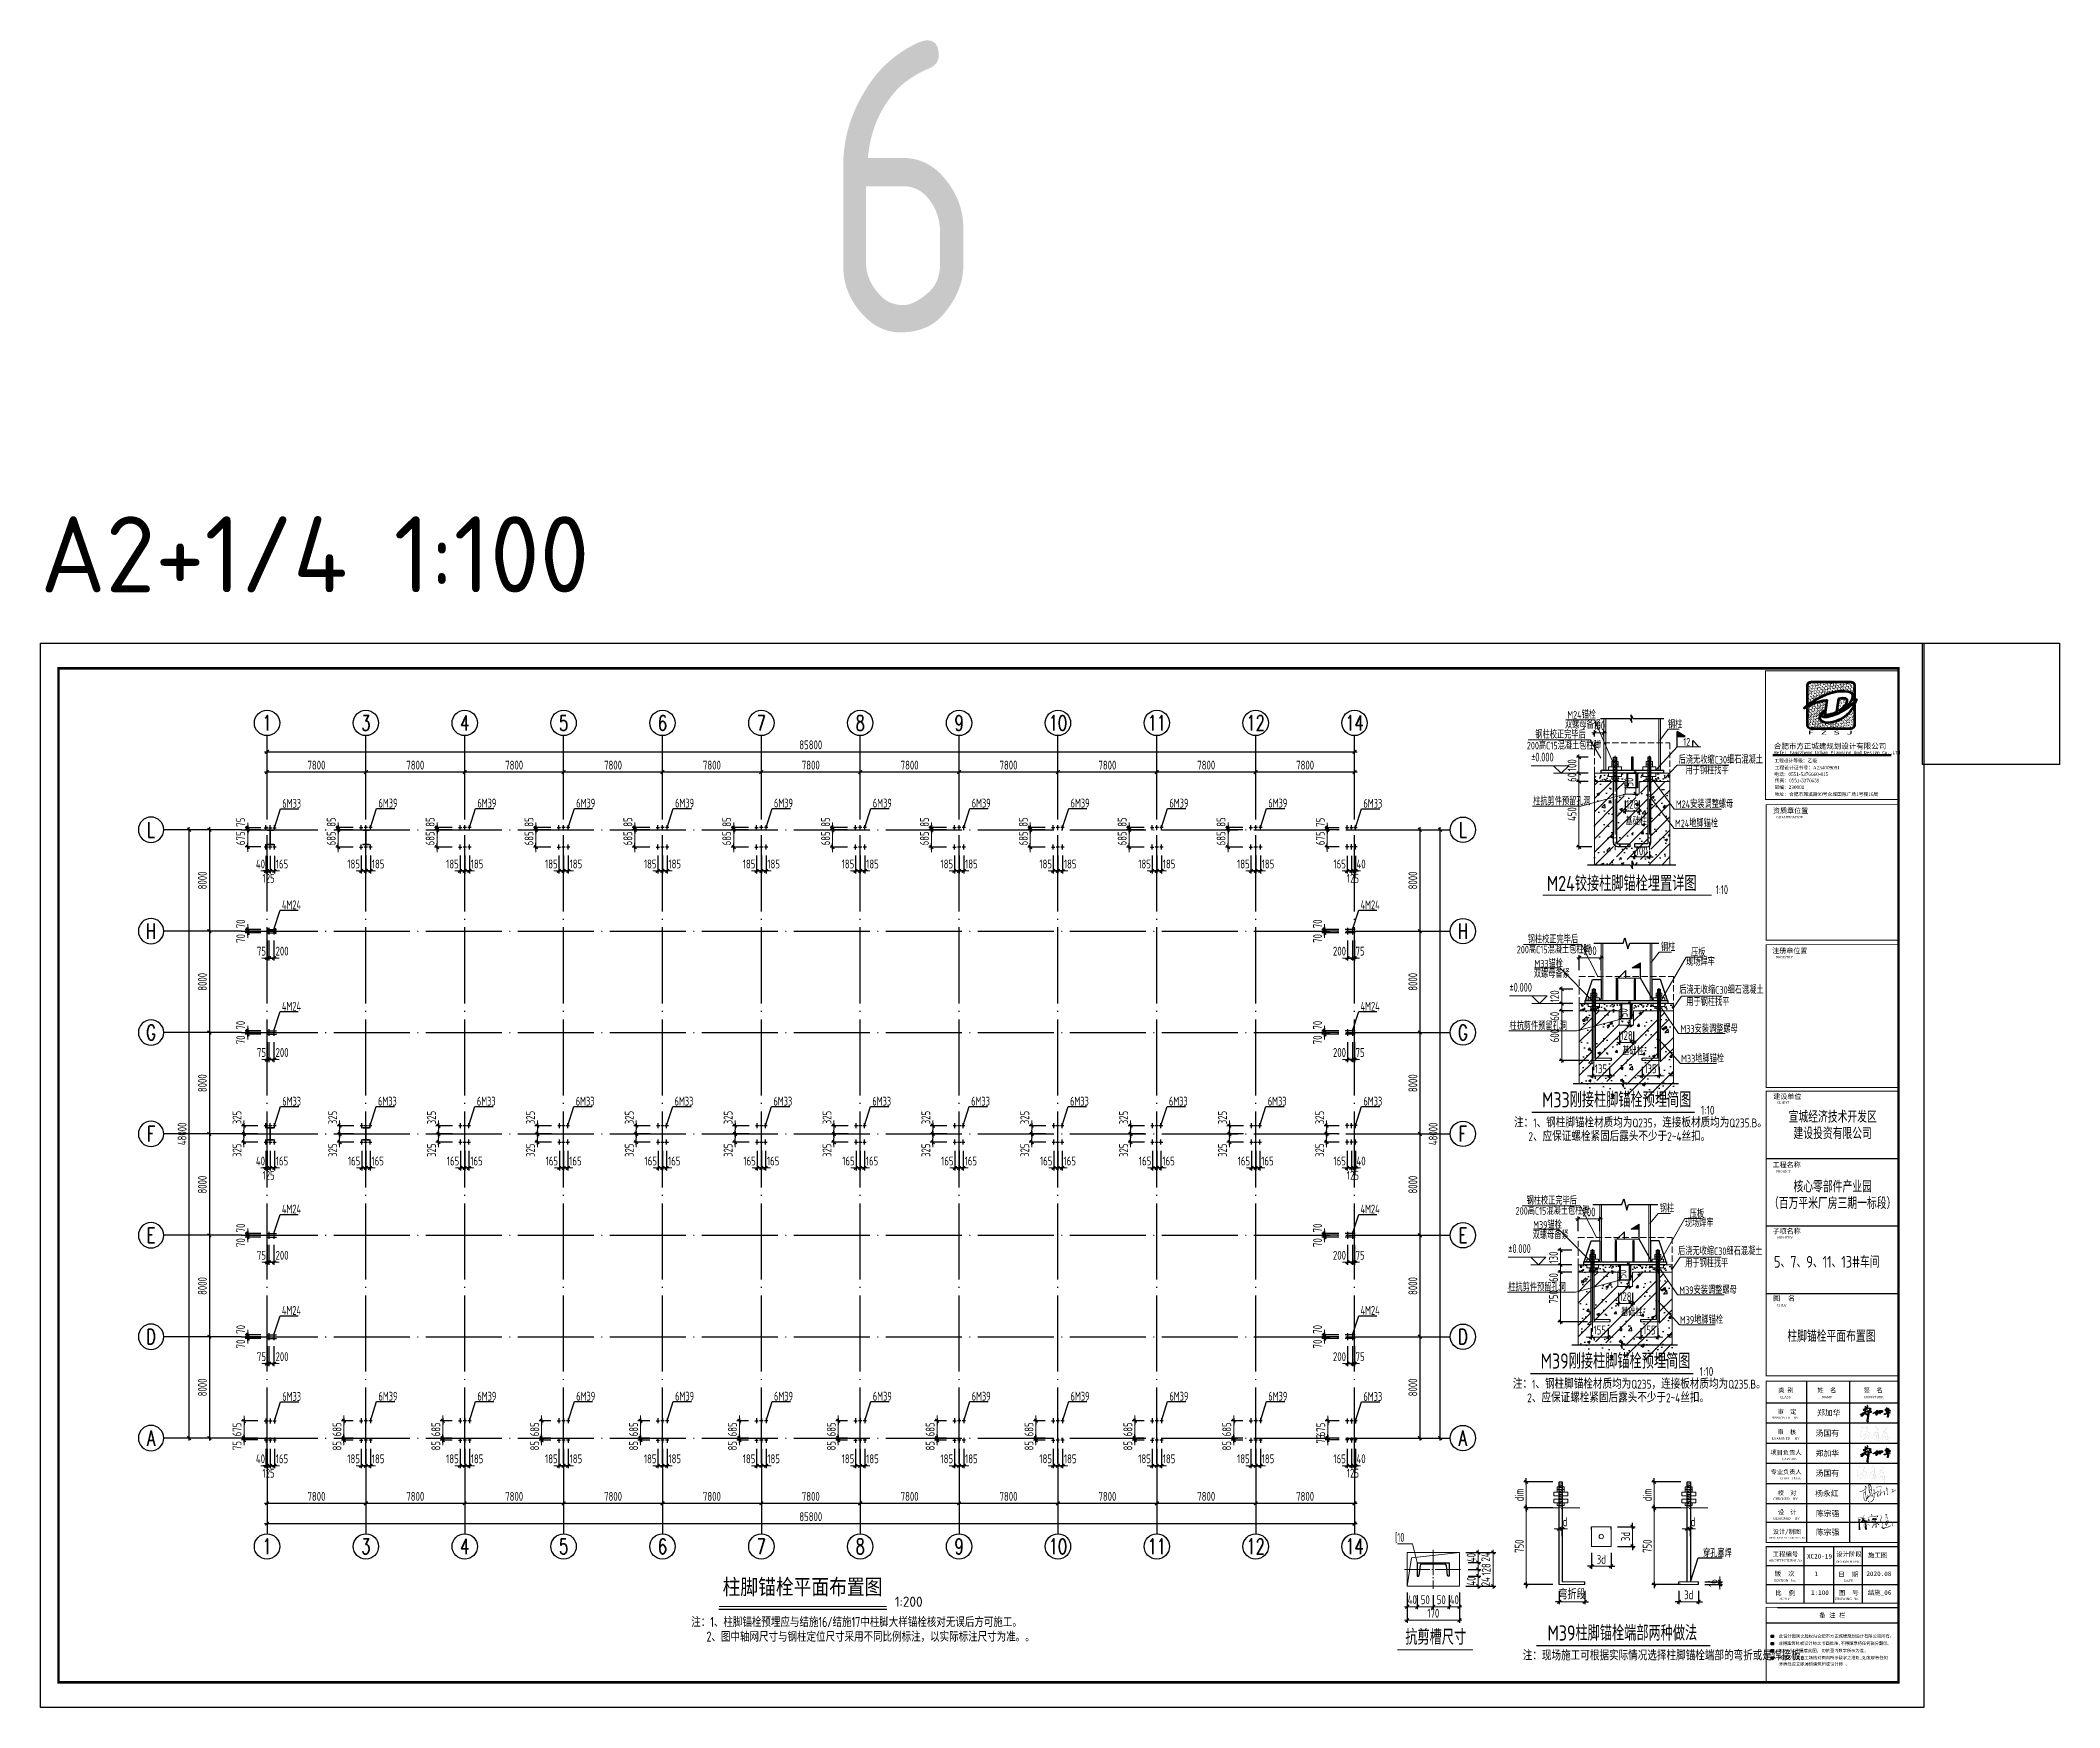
# Model space of a CAD drawing. Extents: x -2746917 to -971774, y -3334247 to -3250358.
# Drawn here: x -2100607 to -2020954, y -3316173 to -3250397 of the extents above; entities that cross this region are included whole.
import ezdxf
from ezdxf.enums import TextEntityAlignment as Align

# ---------------------------------------------------------------- set-up
doc = ezdxf.new("R2010")
doc.units = 0
doc.header["$LTSCALE"] = 1000
doc.header["$MEASUREMENT"] = 0
doc.header["$PDMODE"] = 35
for name, pattern in [('4', [5, 1.5, -1, 1.5, -1]), ('ACAD_ISO02W100', [15, 12, -3]), ('DASH', [0.35, 0.25, -0.1]), ('DOTE', [2.42, 2, -0.2, 0.02, -0.2])]:
    doc.linetypes.add(name, pattern=pattern)
doc.layers.get('0').update_dxf_attribs({"linetype": 'CONTINUOUS'})
doc.layers.get('Defpoints').update_dxf_attribs({"linetype": 'CONTINUOUS'})
for name, color, linetype in [('1', 140, 'CONTINUOUS'), ('A-1', 1, 'CONTINUOUS'), ('AXIS', 253, 'DOTE'), ('BOLT', 7, 'CONTINUOUS'), ('COLU', 7, 'CONTINUOUS'), ('DIM', 3, 'CONTINUOUS'), ('HATCH', 254, 'CONTINUOUS'), ('NUM', 7, 'CONTINUOUS'), ('PUB_TEXT', 7, 'CONTINUOUS'), ('PUB_TITLE', 4, 'CONTINUOUS'), ('TEXT', 7, 'CONTINUOUS'), ('THIN', 7, 'CONTINUOUS'), ('WELD', 7, 'CONTINUOUS'), ('WIN', 3, 'CONTINUOUS'), ('填满-深', 8, 'CONTINUOUS'), ('外框线', 255, 'CONTINUOUS'), ('引线', 9, 'CONTINUOUS'), ('钢板', 4, 'CONTINUOUS'), ('钢板标注', 253, 'CONTINUOUS')]:
    doc.layers.add(name, color=color, linetype=linetype)
doc.layers.add('yichutu', color=7, linetype='CONTINUOUS', true_color=0xffffff, plot=False)
for name, color, linetype, lineweight in [('加强板', 3, 'CONTINUOUS', 20), ('砼柱', 7, 'CONTINUOUS', 20), ('虚线', 1, 'ACAD_ISO02W100', 13), ('钢柱', 4, 'CONTINUOUS', 30)]:
    doc.layers.add(name, color=color, linetype=linetype, lineweight=lineweight)
doc.styles.add('-黑体', font='simhei.ttf')
doc.styles.add('GHF', font='times.ttf')
doc.styles.add('hztxt', font='tssdeng.shx', dxfattribs={"width": 0.8, "bigfont": 'tssdchn.shx'})
doc.styles.add('STYLE1', font='simhei.ttf', dxfattribs={"width": 0.8})
doc.styles.add('TSSD_Axis', font='Complex.shx', dxfattribs={"width": 0.7, "bigfont": 'hztxt.shx'})
doc.styles.add('TSSD_Dimension', font='tssdeng.shx', dxfattribs={"width": 0.75, "bigfont": 'Hztxt.shx'})
doc.styles.add('TSSD_Label', font='tssdeng.shx', dxfattribs={"width": 0.75, "bigfont": 'hztxt.shx'})
doc.styles.add('TSSD_Norm', font='tssdeng.shx', dxfattribs={"width": 0.75, "bigfont": 'hztxt.shx'})
doc.styles.add('TSSD_Rein', font='Tssdeng.shx', dxfattribs={"width": 0.75, "bigfont": 'hztxt.shx'})
doc.dimstyles.new('TSSD_100_100', dxfattribs={"dimtxt": 350, "dimasz": 100, "dimexe": 100, "dimexo": 250, "dimgap": 100, "dimtad": 1, "dimdec": 0, "dimzin": 0, "dimdsep": 46, "dimtxsty": 'TSSD_Dimension', "dimblk": '_tsdbk', "dimcen": 0, "dimdle": 100, "dimclrt": 7, "dimadec": 0, "dimazin": 0, "dimtfac": 1, "dimtdec": 0, "dimtix": 1, "dimtmove": 2, "dimatfit": 3, "dimldrblk": '_tsdbk', "dimfxl": 250, "dimtolj": 1, "dimtzin": 0, "dimlwd": 5, "dimarcsym": 0})
doc.dimstyles.new('TSSD_10_100', dxfattribs={"dimtxt": 350, "dimasz": 100, "dimexe": 100, "dimexo": 250, "dimgap": 100, "dimtad": 1, "dimdec": 0, "dimlfac": 0.1, "dimzin": 0, "dimdsep": 46, "dimtxsty": 'TSSD_Dimension', "dimblk": 'ARCHTICK', "dimcen": 0, "dimdle": 100, "dimclrt": 7, "dimadec": 0, "dimazin": 0, "dimtfac": 1, "dimtdec": 0, "dimtix": 1, "dimtmove": 2, "dimatfit": 3, "dimldrblk": 'ARCHTICK', "dimfxl": 1, "dimtolj": 1, "dimtzin": 0, "dimlwd": 5, "dimarcsym": 0})
doc.dimstyles.new('TSSD_200_100', dxfattribs={"dimtxt": 350, "dimasz": 100, "dimexe": 100, "dimexo": 250, "dimgap": 100, "dimtad": 1, "dimdec": 0, "dimlfac": 2, "dimzin": 0, "dimdsep": 46, "dimtxsty": 'TSSD_Dimension', "dimblk": 'ARCHTICK', "dimcen": 0, "dimdle": 100, "dimclrt": 7, "dimadec": 0, "dimazin": 0, "dimtfac": 1, "dimtdec": 0, "dimtix": 1, "dimtmove": 2, "dimatfit": 3, "dimfxl": 1, "dimtolj": 1, "dimtzin": 0, "dimarcsym": 0})
doc.dimstyles.new('TSSD_20_100', dxfattribs={"dimtxt": 350, "dimasz": 100, "dimexe": 100, "dimexo": 250, "dimgap": 100, "dimtad": 1, "dimdec": 0, "dimlfac": 0.2, "dimzin": 0, "dimdsep": 46, "dimtxsty": 'TSSD_Dimension', "dimblk": 'ARCHTICK', "dimcen": 0, "dimdle": 100, "dimclrt": 7, "dimadec": 0, "dimazin": 0, "dimtfac": 1, "dimtdec": 0, "dimtix": 1, "dimtmove": 2, "dimatfit": 3, "dimfxl": 1, "dimtolj": 1, "dimtzin": 0, "dimlwd": 5, "dimarcsym": 0})
doc.dimstyles.new('TSSD_LEADER_STYLE_200.0', dxfattribs={"dimtxt": 700, "dimasz": 200, "dimexe": 200, "dimexo": 500, "dimgap": 0.09, "dimtad": 0, "dimtih": 1, "dimtoh": 1, "dimdec": 4, "dimzin": 0, "dimdsep": 46, "dimtxsty": 'Standard', "dimcen": 0.09, "dimdle": 200, "dimclrt": 7, "dimadec": 0, "dimazin": 0, "dimtfac": 1, "dimtdec": 4, "dimtofl": 0, "dimtmove": 0, "dimatfit": 3, "dimfxl": 1, "dimtolj": 1, "dimtzin": 0, "dimarcsym": 0})
pattern_1 = [(10, (-1822144.827, -3437997.404), (-9.922753, 56.274729), [])]
pattern_2 = [(10, (-1822191.23, -3448305.3), (-9.922753, 56.274729), [])]

msp = doc.modelspace()

# ---------------------------------------------------------------- texts
at = {"layer": 'PUB_TEXT', "color": 3, "style": 'STYLE1'}
msp.add_text('结施_06', height=180.531, dxfattribs=at).set_placement((-2028518.45, -3311723.66))
at = {"layer": 'TEXT', "lineweight": 5, "style": 'TSSD_Rein'}
for s, height, width, p in [('M24锚栓', 300, 0.7, (-2040372.77, -3277156.89)), ('钢柱校正完毕后', 300, 0.7, (-2041633.05, -3277938.38)), ('双螺母备紧', 300, 0.7, (-2040464.93, -3277543.12)), ('钢柱', 300, 0.7, (-2036404.95, -3277538.84)), ('200高C15混凝土包柱脚', 300, 0.7, (-2041971.41, -3278369.96)), ('12', 300, 0.7, (-2035798.04, -3278222.02)), ('后浇无收缩C30细石混凝土', 300, 0.7, (-2035982.39, -3278929.05)), ('用于钢柱找平', 300, 0.7, (-2035711.45, -3279351.03)), ('6M33', 350, 0.7, (-2091064.09, -3280672.42)), ('6M39', 350, 0.7, (-2087269.09, -3280662.42)), ('6M39', 350, 0.7, (-2083369.09, -3280662.42)), ('6M39', 350, 0.7, (-2079469.09, -3280662.42)), ('6M39', 350, 0.7, (-2075569.09, -3280662.42)), ('6M39', 350, 0.7, (-2071669.09, -3280662.42)), ('6M39', 350, 0.7, (-2067769.09, -3280662.42)), ('6M39', 350, 0.7, (-2063869.09, -3280662.42)), ('6M39', 350, 0.7, (-2059969.09, -3280662.42)), ('6M39', 350, 0.7, (-2056069.09, -3280662.42)), ('6M39', 350, 0.7, (-2052169.09, -3280662.42)), ('6M33', 350, 0.7, (-2048415.24, -3280672.42)), ('柱抗剪件预留孔洞', 300, 0.7, (-2041721.37, -3280568.79)), ('M24安装调整螺母', 300, 0.7, (-2036090.58, -3280680.34)), ('基础柱', 300, 0.7, (-2038076.78, -3281364.01)), ('M24地脚锚栓', 300, 0.7, (-2036125.7, -3281437.19)), ('4M24', 350, 0.7, (-2091079.09, -3284677.42, 4.8)), ('4M24', 350, 0.7, (-2048529.09, -3284677.42, 4.8)), ('钢柱校正完毕后', 300, 0.7, (-2041933.73, -3286018.19)), ('200高C15混凝土包柱脚', 300, 0.7, (-2042368.15, -3286416.48)), ('钢柱', 300, 0.7, (-2036680.07, -3286324.81)), ('压板', 300, 0.7, (-2035493.66, -3286539.64)), ('双螺母备紧', 300, 0.7, (-2041692.47, -3287373.47)), ('M33锚栓', 300, 0.7, (-2041672.8, -3286972.18)), ('现场焊牢', 300, 0.7, (-2035690.71, -3286902.6)), ('后浇无收缩C30细石混凝土', 300, 0.7, (-2035958.22, -3288011.2)), ('4M24', 350, 0.7, (-2091079.09, -3288677.42, 4.8)), ('4M24', 350, 0.7, (-2048529.09, -3288677.42, 4.8)), ('用于钢柱找平', 300, 0.7, (-2035679.63, -3288492.37)), ('柱抗剪件预留孔洞', 300, 0.7, (-2042655.17, -3289434.35)), ('M33安装调整螺母', 300, 0.7, (-2035909.39, -3289546.67)), ('基础柱', 300, 0.7, (-2038207.99, -3290427.89)), ('M33地脚锚栓', 300, 0.7, (-2035883.92, -3290717.99)), ('6M33', 350, 0.7, (-2091064.09, -3292422.42)), ('6M33', 350, 0.7, (-2087289.09, -3292422.42)), ('6M33', 350, 0.7, (-2083389.09, -3292422.42)), ('6M33', 350, 0.7, (-2079489.09, -3292422.42)), ('6M33', 350, 0.7, (-2075589.09, -3292422.42)), ('6M33', 350, 0.7, (-2071689.09, -3292422.42)), ('6M33', 350, 0.7, (-2067789.09, -3292422.42)), ('6M33', 350, 0.7, (-2063889.09, -3292422.42)), ('6M33', 350, 0.7, (-2059989.09, -3292422.42)), ('6M33', 350, 0.7, (-2056089.09, -3292422.42)), ('6M33', 350, 0.7, (-2052189.09, -3292422.42)), ('6M33', 350, 0.7, (-2048415.24, -3292422.42)), ('1:10', 350, 0.8, (-2035104.24, -3292779.58)), ('钢柱校正完毕后', 300, 0.7, (-2041980.13, -3296326.09)), ('4M24', 350, 0.7, (-2091079.09, -3296677.42, 4.8)), ('4M24', 350, 0.7, (-2048529.09, -3296677.42, 4.8)), ('200高C15混凝土包柱脚', 300, 0.7, (-2042414.55, -3296724.38)), ('钢柱', 300, 0.7, (-2036726.47, -3296632.7)), ('压板', 300, 0.7, (-2035540.06, -3296847.54)), ('双螺母备紧', 300, 0.7, (-2041738.87, -3297681.36)), ('M39锚栓', 300, 0.7, (-2041719.2, -3297280.07)), ('现场焊牢', 300, 0.7, (-2035737.12, -3297210.5)), ('后浇无收缩C30细石混凝土', 300, 0.7, (-2036004.62, -3298319.1)), ('用于钢柱找平', 300, 0.7, (-2035726.03, -3298800.26)), ('柱抗剪件预留孔洞', 300, 0.7, (-2042701.57, -3299742.24)), ('M39安装调整螺母', 300, 0.7, (-2035955.79, -3299854.56)), ('4M24', 350, 0.7, (-2091079.09, -3300677.42, 4.8)), ('4M24', 350, 0.7, (-2048529.09, -3300677.42, 4.8)), ('基础柱', 300, 0.7, (-2038254.39, -3300735.79)), ('M39地脚锚栓', 300, 0.7, (-2035930.32, -3301025.88)), ('1:10', 350, 0.8, (-2035150.64, -3303087.47)), ('6M33', 350, 0.7, (-2091064.09, -3304072.42)), ('6M39', 350, 0.7, (-2087269.09, -3304062.42)), ('6M39', 350, 0.7, (-2083369.09, -3304062.42)), ('6M39', 350, 0.7, (-2079469.09, -3304062.42)), ('6M39', 350, 0.7, (-2075569.09, -3304062.42)), ('6M39', 350, 0.7, (-2071669.09, -3304062.42)), ('6M39', 350, 0.7, (-2067769.09, -3304062.42)), ('6M39', 350, 0.7, (-2063869.09, -3304062.42)), ('6M39', 350, 0.7, (-2059969.09, -3304062.42)), ('6M39', 350, 0.7, (-2056069.09, -3304062.42)), ('6M39', 350, 0.7, (-2052169.09, -3304062.42)), ('6M33', 350, 0.7, (-2048415.24, -3304072.42)), ('[10', 350, 0.7, (-2047171.92, -3309631.19, 288)), ('穿孔塞焊', 300, 0.7, (-2035021.61, -3310235.25)), ('注：1、柱脚锚栓预埋应与结施16/结施17中柱脚大样锚栓核对无误后方可施工。', 400, 0.75, (-2074931.99, -3312994.79, 148)), ('2、图中轴网尺寸与钢柱定位尺寸采用不同比例标注，以实际标注尺寸为准。。', 400, 0.75, (-2074329.65, -3313573.36, 148))]:
    msp.add_text(s, height=height, dxfattribs=dict(at, width=width)).set_placement(p)
at = {"layer": 'TEXT', "lineweight": 5, "width": 0.7}
for style, p in [('TSSD_Rein', (-2040912.35, -3278952.87)), ('TSSD_Label', (-2041768.25, -3288034.99)), ('TSSD_Label', (-2041814.65, -3298342.88))]:
    msp.add_text('%%p0.000', height=350, dxfattribs=dict(at, style=style)).set_placement(p, align=Align.BOTTOM_RIGHT)
at = {"layer": 'TEXT', "lineweight": 5, "width": 0.8}
for s, style, p in [('M24铰接柱脚锚栓埋置详图', 'TSSD_Label', (-2038228.54, -3283959.02)), ('M33刚接柱脚锚栓预埋简图', 'TSSD_Rein', (-2038425.72, -3292491.81)), ('M39刚接柱脚锚栓预埋简图', 'TSSD_Rein', (-2038472.12, -3302799.71)), ('抗剪槽尺寸', 'TSSD_Rein', (-2045565.07, -3313691.96, 96)), ('M39柱脚锚栓端部两种做法', 'TSSD_Rein', (-2038203.81, -3313529.55))]:
    msp.add_text(s, height=600, dxfattribs=dict(at, style=style)).set_placement(p, align=Align.CENTER)
at = {"layer": 'TEXT', "color": 0, "lineweight": 5, "style": 'TSSD_Rein', "width": 0.7}
msp.add_text('1:10', height=350, dxfattribs=at).set_placement((-2034513.2, -3284182.93), align=Align.BOTTOM_LEFT)
at = {"layer": 'TEXT', "color": 0, "lineweight": 5, "style": 'TSSD_Norm', "width": 0.8}
for s, p in [('注：1、钢柱脚锚栓材质均为Q235，连接板材质均为Q235.B。', (-2042474.6, -3293280.78)), ('2、应保证螺栓紧固后露头不少于2~4丝扣。', (-2041908.49, -3293820.32, -48)), ('注：1、钢柱脚锚栓材质均为Q235，连接板材质均为Q235.B。', (-2042521, -3303588.67)), ('2、应保证螺栓紧固后露头不少于2~4丝扣。', (-2041954.89, -3304128.21, -48)), ('注：现场施工可根据实际情况选择柱脚锚栓端部的弯折或是焊接板。', (-2042130.97, -3314306.27))]:
    msp.add_text(s, height=350, dxfattribs=at).set_placement(p)
at = {"layer": 'TEXT', "color": 0, "lineweight": 5, "style": 'TSSD_Norm'}
msp.add_text('柱脚锚栓平面布置图', height=700, dxfattribs=at).set_placement((-2073693.67, -3311992.05), align=Align.BOTTOM_LEFT)
at = {"layer": 'TEXT', "color": 0, "linetype": 'ByBlock', "lineweight": 5, "style": 'TSSD_Norm'}
msp.add_text('1:200', height=400, dxfattribs=at).set_placement((-2066902.97, -3312315), align=Align.BOTTOM_LEFT)
at = {"layer": 'WIN', "color": 3, "style": 'hztxt', "width": 0.8}
for s, height, p in [('6', 11520, (-2066568.8, -3261916.56)), ('柱脚锚栓平面布置图', 460, (-2029956.15, -3301745.49))]:
    msp.add_text(s, height=height, dxfattribs=at).set_placement(p, align=Align.CENTER)

# ---------------------------------------------------------------- blocks, each defined once
blk = doc.blocks.new('ts_axno')
at = {"color": 0, "linetype": 'ByBlock', "lineweight": -2}
blk.add_circle((0, 0), 0.5, dxfattribs=at)
at = {"color": 0, "linetype": 'ByBlock', "lineweight": -2, "style": 'TSSD_Axis', "width": 0.7}
blk.add_attdef('A', text='', height=0.6, dxfattribs=at).set_placement((0, 0), align=Align.MIDDLE_CENTER)
blk = doc.blocks.new('_ArchTick')
at = {"color": 0, "const_width": 0.5}
blk.add_lwpolyline([(-0.71, -0.71), (0.71, 0.71)], dxfattribs=at)
blk = doc.blocks.new('*D1286')
at = {"layer": 'Defpoints', "color": 0, "ltscale": 1.5}
for p in [(-2056567, -3306539), (-2052667, -3306539), (-2056567, -3308114)]:
    blk.add_point(p, dxfattribs=at)
at = {"layer": 'DIM', "color": 0, "lineweight": -2, "ltscale": 1.5}
for p, q in [((-2056567, -3306789), (-2056567, -3308214)), ((-2052667, -3306789), (-2052667, -3308214)), ((-2052567, -3308114), (-2056667, -3308114))]:
    blk.add_line(p, q, dxfattribs=at)
at = {"layer": 'DIM', "color": 0, "lineweight": -2, "ltscale": 1.5, "xscale": 100, "yscale": 100, "zscale": 100, "rotation": 180}
blk.add_blockref('_ArchTick', (-2056567, -3308114), dxfattribs=at)
at = {"layer": 'DIM', "color": 0, "lineweight": -2, "ltscale": 1.5, "xscale": 100, "yscale": 100, "zscale": 100}
blk.add_blockref('_ArchTick', (-2052667, -3308114), dxfattribs=at)
at = {"layer": 'DIM', "color": 7, "ltscale": 1.5, "insert": (-2054617, -3307839), "char_height": 350, "attachment_point": 5, "style": 'TSSD_Dimension'}
blk.add_mtext('\\A1;7800', dxfattribs=at)
blk = doc.blocks.new('*D1287')
at = {"layer": 'Defpoints', "color": 0, "ltscale": 1.5}
for p in [(-2060467, -3306539), (-2056567, -3306539), (-2060467, -3308114)]:
    blk.add_point(p, dxfattribs=at)
at = {"layer": 'DIM', "color": 0, "lineweight": -2, "ltscale": 1.5}
for p, q in [((-2060467, -3306789), (-2060467, -3308214)), ((-2056567, -3306789), (-2056567, -3308214)), ((-2056467, -3308114), (-2060567, -3308114))]:
    blk.add_line(p, q, dxfattribs=at)
at = {"layer": 'DIM', "color": 0, "lineweight": -2, "ltscale": 1.5, "xscale": 100, "yscale": 100, "zscale": 100, "rotation": 180}
blk.add_blockref('_ArchTick', (-2060467, -3308114), dxfattribs=at)
at = {"layer": 'DIM', "color": 0, "lineweight": -2, "ltscale": 1.5, "xscale": 100, "yscale": 100, "zscale": 100}
blk.add_blockref('_ArchTick', (-2056567, -3308114), dxfattribs=at)
at = {"layer": 'DIM', "color": 7, "ltscale": 1.5, "insert": (-2058517, -3307839), "char_height": 350, "attachment_point": 5, "style": 'TSSD_Dimension'}
blk.add_mtext('\\A1;7800', dxfattribs=at)
blk = doc.blocks.new('*D1288')
at = {"layer": 'Defpoints', "color": 0, "ltscale": 1.5}
for p in [(-2064367, -3306539), (-2060467, -3306539), (-2064367, -3308114)]:
    blk.add_point(p, dxfattribs=at)
at = {"layer": 'DIM', "color": 0, "lineweight": -2, "ltscale": 1.5}
for p, q in [((-2064367, -3306789), (-2064367, -3308214)), ((-2060467, -3306789), (-2060467, -3308214)), ((-2060367, -3308114), (-2064467, -3308114))]:
    blk.add_line(p, q, dxfattribs=at)
at = {"layer": 'DIM', "color": 0, "lineweight": -2, "ltscale": 1.5, "xscale": 100, "yscale": 100, "zscale": 100, "rotation": 180}
blk.add_blockref('_ArchTick', (-2064367, -3308114), dxfattribs=at)
at = {"layer": 'DIM', "color": 0, "lineweight": -2, "ltscale": 1.5, "xscale": 100, "yscale": 100, "zscale": 100}
blk.add_blockref('_ArchTick', (-2060467, -3308114), dxfattribs=at)
at = {"layer": 'DIM', "color": 7, "ltscale": 1.5, "insert": (-2062417, -3307839), "char_height": 350, "attachment_point": 5, "style": 'TSSD_Dimension'}
blk.add_mtext('\\A1;7800', dxfattribs=at)
blk = doc.blocks.new('*D1289')
at = {"layer": 'Defpoints', "color": 0, "ltscale": 1.5}
for p in [(-2068267, -3306539), (-2064367, -3306539), (-2068267, -3308114)]:
    blk.add_point(p, dxfattribs=at)
at = {"layer": 'DIM', "color": 0, "lineweight": -2, "ltscale": 1.5}
for p, q in [((-2068267, -3306789), (-2068267, -3308214)), ((-2064367, -3306789), (-2064367, -3308214)), ((-2064267, -3308114), (-2068367, -3308114))]:
    blk.add_line(p, q, dxfattribs=at)
at = {"layer": 'DIM', "color": 0, "lineweight": -2, "ltscale": 1.5, "xscale": 100, "yscale": 100, "zscale": 100, "rotation": 180}
blk.add_blockref('_ArchTick', (-2068267, -3308114), dxfattribs=at)
at = {"layer": 'DIM', "color": 0, "lineweight": -2, "ltscale": 1.5, "xscale": 100, "yscale": 100, "zscale": 100}
blk.add_blockref('_ArchTick', (-2064367, -3308114), dxfattribs=at)
at = {"layer": 'DIM', "color": 7, "ltscale": 1.5, "insert": (-2066317, -3307839), "char_height": 350, "attachment_point": 5, "style": 'TSSD_Dimension'}
blk.add_mtext('\\A1;7800', dxfattribs=at)
blk = doc.blocks.new('*D1290')
at = {"layer": 'Defpoints', "color": 0, "ltscale": 1.5}
for p in [(-2072167, -3306539), (-2068267, -3306539), (-2072167, -3308114)]:
    blk.add_point(p, dxfattribs=at)
at = {"layer": 'DIM', "color": 0, "lineweight": -2, "ltscale": 1.5}
for p, q in [((-2072167, -3306789), (-2072167, -3308214)), ((-2068267, -3306789), (-2068267, -3308214)), ((-2068167, -3308114), (-2072267, -3308114))]:
    blk.add_line(p, q, dxfattribs=at)
at = {"layer": 'DIM', "color": 0, "lineweight": -2, "ltscale": 1.5, "xscale": 100, "yscale": 100, "zscale": 100, "rotation": 180}
blk.add_blockref('_ArchTick', (-2072167, -3308114), dxfattribs=at)
at = {"layer": 'DIM', "color": 0, "lineweight": -2, "ltscale": 1.5, "xscale": 100, "yscale": 100, "zscale": 100}
blk.add_blockref('_ArchTick', (-2068267, -3308114), dxfattribs=at)
at = {"layer": 'DIM', "color": 7, "ltscale": 1.5, "insert": (-2070217, -3307839), "char_height": 350, "attachment_point": 5, "style": 'TSSD_Dimension'}
blk.add_mtext('\\A1;7800', dxfattribs=at)
blk = doc.blocks.new('*D1291')
at = {"layer": 'Defpoints', "color": 0, "ltscale": 1.5}
for p in [(-2076067, -3306539), (-2072167, -3306539), (-2076067, -3308114)]:
    blk.add_point(p, dxfattribs=at)
at = {"layer": 'DIM', "color": 0, "lineweight": -2, "ltscale": 1.5}
for p, q in [((-2076067, -3306789), (-2076067, -3308214)), ((-2072167, -3306789), (-2072167, -3308214)), ((-2072067, -3308114), (-2076167, -3308114))]:
    blk.add_line(p, q, dxfattribs=at)
at = {"layer": 'DIM', "color": 0, "lineweight": -2, "ltscale": 1.5, "xscale": 100, "yscale": 100, "zscale": 100, "rotation": 180}
blk.add_blockref('_ArchTick', (-2076067, -3308114), dxfattribs=at)
at = {"layer": 'DIM', "color": 0, "lineweight": -2, "ltscale": 1.5, "xscale": 100, "yscale": 100, "zscale": 100}
blk.add_blockref('_ArchTick', (-2072167, -3308114), dxfattribs=at)
at = {"layer": 'DIM', "color": 7, "ltscale": 1.5, "insert": (-2074117, -3307839), "char_height": 350, "attachment_point": 5, "style": 'TSSD_Dimension'}
blk.add_mtext('\\A1;7800', dxfattribs=at)
blk = doc.blocks.new('*D1299')
at = {"layer": 'Defpoints', "color": 0, "ltscale": 1.5}
for p in [(-2079967, -3306539), (-2076067, -3306539), (-2079967, -3308114)]:
    blk.add_point(p, dxfattribs=at)
at = {"layer": 'DIM', "color": 0, "lineweight": -2, "ltscale": 1.5}
for p, q in [((-2079967, -3306789), (-2079967, -3308214)), ((-2076067, -3306789), (-2076067, -3308214)), ((-2075967, -3308114), (-2080067, -3308114))]:
    blk.add_line(p, q, dxfattribs=at)
at = {"layer": 'DIM', "color": 0, "lineweight": -2, "ltscale": 1.5, "xscale": 100, "yscale": 100, "zscale": 100, "rotation": 180}
blk.add_blockref('_ArchTick', (-2079967, -3308114), dxfattribs=at)
at = {"layer": 'DIM', "color": 0, "lineweight": -2, "ltscale": 1.5, "xscale": 100, "yscale": 100, "zscale": 100}
blk.add_blockref('_ArchTick', (-2076067, -3308114), dxfattribs=at)
at = {"layer": 'DIM', "color": 7, "ltscale": 1.5, "insert": (-2078017, -3307839), "char_height": 350, "attachment_point": 5, "style": 'TSSD_Dimension'}
blk.add_mtext('\\A1;7800', dxfattribs=at)
blk = doc.blocks.new('*D1300')
at = {"layer": 'Defpoints', "color": 0, "ltscale": 1.5}
for p in [(-2083867, -3306539), (-2079967, -3306539), (-2083867, -3308114)]:
    blk.add_point(p, dxfattribs=at)
at = {"layer": 'DIM', "color": 0, "lineweight": -2, "ltscale": 1.5}
for p, q in [((-2083867, -3306789), (-2083867, -3308214)), ((-2079967, -3306789), (-2079967, -3308214)), ((-2079867, -3308114), (-2083967, -3308114))]:
    blk.add_line(p, q, dxfattribs=at)
at = {"layer": 'DIM', "color": 0, "lineweight": -2, "ltscale": 1.5, "xscale": 100, "yscale": 100, "zscale": 100, "rotation": 180}
blk.add_blockref('_ArchTick', (-2083867, -3308114), dxfattribs=at)
at = {"layer": 'DIM', "color": 0, "lineweight": -2, "ltscale": 1.5, "xscale": 100, "yscale": 100, "zscale": 100}
blk.add_blockref('_ArchTick', (-2079967, -3308114), dxfattribs=at)
at = {"layer": 'DIM', "color": 7, "ltscale": 1.5, "insert": (-2081917, -3307839), "char_height": 350, "attachment_point": 5, "style": 'TSSD_Dimension'}
blk.add_mtext('\\A1;7800', dxfattribs=at)
blk = doc.blocks.new('*D1301')
at = {"layer": 'Defpoints', "color": 0, "ltscale": 1.5}
for p in [(-2087767, -3306539), (-2083867, -3306539), (-2087767, -3308114)]:
    blk.add_point(p, dxfattribs=at)
at = {"layer": 'DIM', "color": 0, "lineweight": -2, "ltscale": 1.5}
for p, q in [((-2087767, -3306789), (-2087767, -3308214)), ((-2083867, -3306789), (-2083867, -3308214)), ((-2083767, -3308114), (-2087867, -3308114))]:
    blk.add_line(p, q, dxfattribs=at)
at = {"layer": 'DIM', "color": 0, "lineweight": -2, "ltscale": 1.5, "xscale": 100, "yscale": 100, "zscale": 100, "rotation": 180}
blk.add_blockref('_ArchTick', (-2087767, -3308114), dxfattribs=at)
at = {"layer": 'DIM', "color": 0, "lineweight": -2, "ltscale": 1.5, "xscale": 100, "yscale": 100, "zscale": 100}
blk.add_blockref('_ArchTick', (-2083867, -3308114), dxfattribs=at)
at = {"layer": 'DIM', "color": 7, "ltscale": 1.5, "insert": (-2085817, -3307839), "char_height": 350, "attachment_point": 5, "style": 'TSSD_Dimension'}
blk.add_mtext('\\A1;7800', dxfattribs=at)
blk = doc.blocks.new('*D1302')
at = {"layer": 'Defpoints', "color": 0, "ltscale": 1.5}
for p in [(-2091667, -3306539), (-2087767, -3306539), (-2091667, -3308114)]:
    blk.add_point(p, dxfattribs=at)
at = {"layer": 'DIM', "color": 0, "lineweight": -2, "ltscale": 1.5}
for p, q in [((-2091667, -3306789), (-2091667, -3308214)), ((-2087767, -3306789), (-2087767, -3308214)), ((-2087667, -3308114), (-2091767, -3308114))]:
    blk.add_line(p, q, dxfattribs=at)
at = {"layer": 'DIM', "color": 0, "lineweight": -2, "ltscale": 1.5, "xscale": 100, "yscale": 100, "zscale": 100, "rotation": 180}
blk.add_blockref('_ArchTick', (-2091667, -3308114), dxfattribs=at)
at = {"layer": 'DIM', "color": 0, "lineweight": -2, "ltscale": 1.5, "xscale": 100, "yscale": 100, "zscale": 100}
blk.add_blockref('_ArchTick', (-2087767, -3308114), dxfattribs=at)
at = {"layer": 'DIM', "color": 7, "ltscale": 1.5, "insert": (-2089717, -3307839), "char_height": 350, "attachment_point": 5, "style": 'TSSD_Dimension'}
blk.add_mtext('\\A1;7800', dxfattribs=at)
blk = doc.blocks.new('*D1303')
at = {"layer": 'Defpoints', "color": 0, "ltscale": 1.5}
for p in [(-2091667, -3306539), (-2048767, -3306539), (-2048767, -3308914)]:
    blk.add_point(p, dxfattribs=at)
at = {"layer": 'DIM', "color": 0, "lineweight": -2, "ltscale": 1.5}
for p, q in [((-2091667, -3306789), (-2091667, -3309014)), ((-2048767, -3306789), (-2048767, -3309014)), ((-2091767, -3308914), (-2048667, -3308914))]:
    blk.add_line(p, q, dxfattribs=at)
at = {"layer": 'DIM', "color": 0, "lineweight": -2, "ltscale": 1.5, "xscale": 100, "yscale": 100, "zscale": 100, "rotation": 180}
blk.add_blockref('_ArchTick', (-2091667, -3308914), dxfattribs=at)
at = {"layer": 'DIM', "color": 0, "lineweight": -2, "ltscale": 1.5, "xscale": 100, "yscale": 100, "zscale": 100}
blk.add_blockref('_ArchTick', (-2048767, -3308914), dxfattribs=at)
at = {"layer": 'DIM', "color": 7, "ltscale": 1.5, "insert": (-2070217, -3308639), "char_height": 350, "attachment_point": 5, "style": 'TSSD_Dimension'}
blk.add_mtext('\\A1;85800', dxfattribs=at)
blk = doc.blocks.new('*D1304')
at = {"layer": 'Defpoints', "color": 0, "ltscale": 1.5}
for p in [(-2052667, -3279264), (-2052667, -3280539), (-2048767, -3280539)]:
    blk.add_point(p, dxfattribs=at)
at = {"layer": 'DIM', "color": 0, "lineweight": -2, "ltscale": 1.5}
for p, q in [((-2048667, -3279264), (-2052767, -3279264)), ((-2052667, -3280289), (-2052667, -3279164)), ((-2048767, -3280289), (-2048767, -3279164))]:
    blk.add_line(p, q, dxfattribs=at)
at = {"layer": 'DIM', "color": 0, "lineweight": -2, "ltscale": 1.5, "xscale": 100, "yscale": 100, "zscale": 100, "rotation": 180}
blk.add_blockref('_ArchTick', (-2052667, -3279264), dxfattribs=at)
at = {"layer": 'DIM', "color": 0, "lineweight": -2, "ltscale": 1.5, "xscale": 100, "yscale": 100, "zscale": 100}
blk.add_blockref('_ArchTick', (-2048767, -3279264), dxfattribs=at)
at = {"layer": 'DIM', "color": 7, "ltscale": 1.5, "insert": (-2050717, -3278989), "char_height": 350, "attachment_point": 5, "style": 'TSSD_Dimension'}
blk.add_mtext('\\A1;7800', dxfattribs=at)
blk = doc.blocks.new('*D1305')
at = {"layer": 'Defpoints', "color": 0, "ltscale": 1.5}
for p in [(-2056567, -3279264), (-2056567, -3280539), (-2052667, -3280539)]:
    blk.add_point(p, dxfattribs=at)
at = {"layer": 'DIM', "color": 0, "lineweight": -2, "ltscale": 1.5}
for p, q in [((-2052567, -3279264), (-2056667, -3279264)), ((-2056567, -3280289), (-2056567, -3279164)), ((-2052667, -3280289), (-2052667, -3279164))]:
    blk.add_line(p, q, dxfattribs=at)
at = {"layer": 'DIM', "color": 0, "lineweight": -2, "ltscale": 1.5, "xscale": 100, "yscale": 100, "zscale": 100, "rotation": 180}
blk.add_blockref('_ArchTick', (-2056567, -3279264), dxfattribs=at)
at = {"layer": 'DIM', "color": 0, "lineweight": -2, "ltscale": 1.5, "xscale": 100, "yscale": 100, "zscale": 100}
blk.add_blockref('_ArchTick', (-2052667, -3279264), dxfattribs=at)
at = {"layer": 'DIM', "color": 7, "ltscale": 1.5, "insert": (-2054617, -3278989), "char_height": 350, "attachment_point": 5, "style": 'TSSD_Dimension'}
blk.add_mtext('\\A1;7800', dxfattribs=at)
blk = doc.blocks.new('*D1306')
at = {"layer": 'Defpoints', "color": 0, "ltscale": 1.5}
for p in [(-2060467, -3279264), (-2060467, -3280539), (-2056567, -3280539)]:
    blk.add_point(p, dxfattribs=at)
at = {"layer": 'DIM', "color": 0, "lineweight": -2, "ltscale": 1.5}
for p, q in [((-2056467, -3279264), (-2060567, -3279264)), ((-2060467, -3280289), (-2060467, -3279164)), ((-2056567, -3280289), (-2056567, -3279164))]:
    blk.add_line(p, q, dxfattribs=at)
at = {"layer": 'DIM', "color": 0, "lineweight": -2, "ltscale": 1.5, "xscale": 100, "yscale": 100, "zscale": 100, "rotation": 180}
blk.add_blockref('_ArchTick', (-2060467, -3279264), dxfattribs=at)
at = {"layer": 'DIM', "color": 0, "lineweight": -2, "ltscale": 1.5, "xscale": 100, "yscale": 100, "zscale": 100}
blk.add_blockref('_ArchTick', (-2056567, -3279264), dxfattribs=at)
at = {"layer": 'DIM', "color": 7, "ltscale": 1.5, "insert": (-2058517, -3278989), "char_height": 350, "attachment_point": 5, "style": 'TSSD_Dimension'}
blk.add_mtext('\\A1;7800', dxfattribs=at)
blk = doc.blocks.new('*D1307')
at = {"layer": 'Defpoints', "color": 0, "ltscale": 1.5}
for p in [(-2064367, -3279264), (-2064367, -3280539), (-2060467, -3280539)]:
    blk.add_point(p, dxfattribs=at)
at = {"layer": 'DIM', "color": 0, "lineweight": -2, "ltscale": 1.5}
for p, q in [((-2060367, -3279264), (-2064467, -3279264)), ((-2064367, -3280289), (-2064367, -3279164)), ((-2060467, -3280289), (-2060467, -3279164))]:
    blk.add_line(p, q, dxfattribs=at)
at = {"layer": 'DIM', "color": 0, "lineweight": -2, "ltscale": 1.5, "xscale": 100, "yscale": 100, "zscale": 100, "rotation": 180}
blk.add_blockref('_ArchTick', (-2064367, -3279264), dxfattribs=at)
at = {"layer": 'DIM', "color": 0, "lineweight": -2, "ltscale": 1.5, "xscale": 100, "yscale": 100, "zscale": 100}
blk.add_blockref('_ArchTick', (-2060467, -3279264), dxfattribs=at)
at = {"layer": 'DIM', "color": 7, "ltscale": 1.5, "insert": (-2062417, -3278989), "char_height": 350, "attachment_point": 5, "style": 'TSSD_Dimension'}
blk.add_mtext('\\A1;7800', dxfattribs=at)
blk = doc.blocks.new('*D1308')
at = {"layer": 'Defpoints', "color": 0, "ltscale": 1.5}
for p in [(-2068267, -3279264), (-2068267, -3280539), (-2064367, -3280539)]:
    blk.add_point(p, dxfattribs=at)
at = {"layer": 'DIM', "color": 0, "lineweight": -2, "ltscale": 1.5}
for p, q in [((-2064267, -3279264), (-2068367, -3279264)), ((-2068267, -3280289), (-2068267, -3279164)), ((-2064367, -3280289), (-2064367, -3279164))]:
    blk.add_line(p, q, dxfattribs=at)
at = {"layer": 'DIM', "color": 0, "lineweight": -2, "ltscale": 1.5, "xscale": 100, "yscale": 100, "zscale": 100, "rotation": 180}
blk.add_blockref('_ArchTick', (-2068267, -3279264), dxfattribs=at)
at = {"layer": 'DIM', "color": 0, "lineweight": -2, "ltscale": 1.5, "xscale": 100, "yscale": 100, "zscale": 100}
blk.add_blockref('_ArchTick', (-2064367, -3279264), dxfattribs=at)
at = {"layer": 'DIM', "color": 7, "ltscale": 1.5, "insert": (-2066317, -3278989), "char_height": 350, "attachment_point": 5, "style": 'TSSD_Dimension'}
blk.add_mtext('\\A1;7800', dxfattribs=at)
blk = doc.blocks.new('*D1309')
at = {"layer": 'Defpoints', "color": 0, "ltscale": 1.5}
for p in [(-2072167, -3279264), (-2072167, -3280539), (-2068267, -3280539)]:
    blk.add_point(p, dxfattribs=at)
at = {"layer": 'DIM', "color": 0, "lineweight": -2, "ltscale": 1.5}
for p, q in [((-2068167, -3279264), (-2072267, -3279264)), ((-2072167, -3280289), (-2072167, -3279164)), ((-2068267, -3280289), (-2068267, -3279164))]:
    blk.add_line(p, q, dxfattribs=at)
at = {"layer": 'DIM', "color": 0, "lineweight": -2, "ltscale": 1.5, "xscale": 100, "yscale": 100, "zscale": 100, "rotation": 180}
blk.add_blockref('_ArchTick', (-2072167, -3279264), dxfattribs=at)
at = {"layer": 'DIM', "color": 0, "lineweight": -2, "ltscale": 1.5, "xscale": 100, "yscale": 100, "zscale": 100}
blk.add_blockref('_ArchTick', (-2068267, -3279264), dxfattribs=at)
at = {"layer": 'DIM', "color": 7, "ltscale": 1.5, "insert": (-2070217, -3278989), "char_height": 350, "attachment_point": 5, "style": 'TSSD_Dimension'}
blk.add_mtext('\\A1;7800', dxfattribs=at)
blk = doc.blocks.new('*D1310')
at = {"layer": 'Defpoints', "color": 0, "ltscale": 1.5}
for p in [(-2076067, -3279264), (-2076067, -3280539), (-2072167, -3280539)]:
    blk.add_point(p, dxfattribs=at)
at = {"layer": 'DIM', "color": 0, "lineweight": -2, "ltscale": 1.5}
for p, q in [((-2072067, -3279264), (-2076167, -3279264)), ((-2076067, -3280289), (-2076067, -3279164)), ((-2072167, -3280289), (-2072167, -3279164))]:
    blk.add_line(p, q, dxfattribs=at)
at = {"layer": 'DIM', "color": 0, "lineweight": -2, "ltscale": 1.5, "xscale": 100, "yscale": 100, "zscale": 100, "rotation": 180}
blk.add_blockref('_ArchTick', (-2076067, -3279264), dxfattribs=at)
at = {"layer": 'DIM', "color": 0, "lineweight": -2, "ltscale": 1.5, "xscale": 100, "yscale": 100, "zscale": 100}
blk.add_blockref('_ArchTick', (-2072167, -3279264), dxfattribs=at)
at = {"layer": 'DIM', "color": 7, "ltscale": 1.5, "insert": (-2074117, -3278989), "char_height": 350, "attachment_point": 5, "style": 'TSSD_Dimension'}
blk.add_mtext('\\A1;7800', dxfattribs=at)
blk = doc.blocks.new('*D1311')
at = {"layer": 'Defpoints', "color": 0, "ltscale": 1.5}
for p in [(-2079967, -3279264), (-2079967, -3280539), (-2076067, -3280539)]:
    blk.add_point(p, dxfattribs=at)
at = {"layer": 'DIM', "color": 0, "lineweight": -2, "ltscale": 1.5}
for p, q in [((-2075967, -3279264), (-2080067, -3279264)), ((-2079967, -3280289), (-2079967, -3279164)), ((-2076067, -3280289), (-2076067, -3279164))]:
    blk.add_line(p, q, dxfattribs=at)
at = {"layer": 'DIM', "color": 0, "lineweight": -2, "ltscale": 1.5, "xscale": 100, "yscale": 100, "zscale": 100, "rotation": 180}
blk.add_blockref('_ArchTick', (-2079967, -3279264), dxfattribs=at)
at = {"layer": 'DIM', "color": 0, "lineweight": -2, "ltscale": 1.5, "xscale": 100, "yscale": 100, "zscale": 100}
blk.add_blockref('_ArchTick', (-2076067, -3279264), dxfattribs=at)
at = {"layer": 'DIM', "color": 7, "ltscale": 1.5, "insert": (-2078017, -3278989), "char_height": 350, "attachment_point": 5, "style": 'TSSD_Dimension'}
blk.add_mtext('\\A1;7800', dxfattribs=at)
blk = doc.blocks.new('*D1312')
at = {"layer": 'Defpoints', "color": 0, "ltscale": 1.5}
for p in [(-2083867, -3279264), (-2083867, -3280539), (-2079967, -3280539)]:
    blk.add_point(p, dxfattribs=at)
at = {"layer": 'DIM', "color": 0, "lineweight": -2, "ltscale": 1.5}
for p, q in [((-2079867, -3279264), (-2083967, -3279264)), ((-2083867, -3280289), (-2083867, -3279164)), ((-2079967, -3280289), (-2079967, -3279164))]:
    blk.add_line(p, q, dxfattribs=at)
at = {"layer": 'DIM', "color": 0, "lineweight": -2, "ltscale": 1.5, "xscale": 100, "yscale": 100, "zscale": 100, "rotation": 180}
blk.add_blockref('_ArchTick', (-2083867, -3279264), dxfattribs=at)
at = {"layer": 'DIM', "color": 0, "lineweight": -2, "ltscale": 1.5, "xscale": 100, "yscale": 100, "zscale": 100}
blk.add_blockref('_ArchTick', (-2079967, -3279264), dxfattribs=at)
at = {"layer": 'DIM', "color": 7, "ltscale": 1.5, "insert": (-2081917, -3278989), "char_height": 350, "attachment_point": 5, "style": 'TSSD_Dimension'}
blk.add_mtext('\\A1;7800', dxfattribs=at)
blk = doc.blocks.new('*D1313')
at = {"layer": 'Defpoints', "color": 0, "ltscale": 1.5}
for p in [(-2087767, -3279264), (-2087767, -3280539), (-2083867, -3280539)]:
    blk.add_point(p, dxfattribs=at)
at = {"layer": 'DIM', "color": 0, "lineweight": -2, "ltscale": 1.5}
for p, q in [((-2083767, -3279264), (-2087867, -3279264)), ((-2087767, -3280289), (-2087767, -3279164)), ((-2083867, -3280289), (-2083867, -3279164))]:
    blk.add_line(p, q, dxfattribs=at)
at = {"layer": 'DIM', "color": 0, "lineweight": -2, "ltscale": 1.5, "xscale": 100, "yscale": 100, "zscale": 100, "rotation": 180}
blk.add_blockref('_ArchTick', (-2087767, -3279264), dxfattribs=at)
at = {"layer": 'DIM', "color": 0, "lineweight": -2, "ltscale": 1.5, "xscale": 100, "yscale": 100, "zscale": 100}
blk.add_blockref('_ArchTick', (-2083867, -3279264), dxfattribs=at)
at = {"layer": 'DIM', "color": 7, "ltscale": 1.5, "insert": (-2085817, -3278989), "char_height": 350, "attachment_point": 5, "style": 'TSSD_Dimension'}
blk.add_mtext('\\A1;7800', dxfattribs=at)
blk = doc.blocks.new('*D1314')
at = {"layer": 'Defpoints', "color": 0, "ltscale": 1.5}
for p in [(-2091667, -3279264), (-2091667, -3280539), (-2087767, -3280539)]:
    blk.add_point(p, dxfattribs=at)
at = {"layer": 'DIM', "color": 0, "lineweight": -2, "ltscale": 1.5}
for p, q in [((-2087667, -3279264), (-2091767, -3279264)), ((-2091667, -3280289), (-2091667, -3279164)), ((-2087767, -3280289), (-2087767, -3279164))]:
    blk.add_line(p, q, dxfattribs=at)
at = {"layer": 'DIM', "color": 0, "lineweight": -2, "ltscale": 1.5, "xscale": 100, "yscale": 100, "zscale": 100, "rotation": 180}
blk.add_blockref('_ArchTick', (-2091667, -3279264), dxfattribs=at)
at = {"layer": 'DIM', "color": 0, "lineweight": -2, "ltscale": 1.5, "xscale": 100, "yscale": 100, "zscale": 100}
blk.add_blockref('_ArchTick', (-2087767, -3279264), dxfattribs=at)
at = {"layer": 'DIM', "color": 7, "ltscale": 1.5, "insert": (-2089717, -3278989), "char_height": 350, "attachment_point": 5, "style": 'TSSD_Dimension'}
blk.add_mtext('\\A1;7800', dxfattribs=at)
blk = doc.blocks.new('*D1315')
at = {"layer": 'Defpoints', "color": 0, "ltscale": 1.5}
for p in [(-2048767, -3278464), (-2091667, -3280539), (-2048767, -3280539)]:
    blk.add_point(p, dxfattribs=at)
at = {"layer": 'DIM', "color": 0, "lineweight": -2, "ltscale": 1.5}
for p, q in [((-2091767, -3278464), (-2048667, -3278464)), ((-2091667, -3280289), (-2091667, -3278364)), ((-2048767, -3280289), (-2048767, -3278364))]:
    blk.add_line(p, q, dxfattribs=at)
at = {"layer": 'DIM', "color": 0, "lineweight": -2, "ltscale": 1.5, "xscale": 100, "yscale": 100, "zscale": 100, "rotation": 180}
blk.add_blockref('_ArchTick', (-2091667, -3278464), dxfattribs=at)
at = {"layer": 'DIM', "color": 0, "lineweight": -2, "ltscale": 1.5, "xscale": 100, "yscale": 100, "zscale": 100}
blk.add_blockref('_ArchTick', (-2048767, -3278464), dxfattribs=at)
at = {"layer": 'DIM', "color": 7, "ltscale": 1.5, "insert": (-2070217, -3278189), "char_height": 350, "attachment_point": 5, "style": 'TSSD_Dimension'}
blk.add_mtext('\\A1;85800', dxfattribs=at)
blk = doc.blocks.new('*D1316')
at = {"layer": 'Defpoints', "color": 0, "ltscale": 1.5}
for p in [(-2092667, -3281539), (-2093942, -3285539), (-2092667, -3285539)]:
    blk.add_point(p, dxfattribs=at)
at = {"layer": 'DIM', "color": 0, "lineweight": -2, "ltscale": 1.5}
for p, q in [((-2092917, -3281539), (-2094042, -3281539)), ((-2093942, -3281439), (-2093942, -3285639)), ((-2092917, -3285539), (-2094042, -3285539))]:
    blk.add_line(p, q, dxfattribs=at)
at = {"layer": 'DIM', "color": 0, "lineweight": -2, "ltscale": 1.5, "xscale": 100, "yscale": 100, "zscale": 100}
for p, rotation in [((-2093942, -3281539), 90), ((-2093942, -3285539), 270)]:
    blk.add_blockref('_ArchTick', p, dxfattribs=dict(at, rotation=rotation))
at = {"layer": 'DIM', "color": 7, "ltscale": 1.5, "insert": (-2094217, -3283539), "char_height": 350, "attachment_point": 5, "rotation": 90, "style": 'TSSD_Dimension'}
blk.add_mtext('\\A1;8000', dxfattribs=at)
blk = doc.blocks.new('*D1317')
at = {"layer": 'Defpoints', "color": 0, "ltscale": 1.5}
for p in [(-2092667, -3285539), (-2093942, -3289539), (-2092667, -3289539)]:
    blk.add_point(p, dxfattribs=at)
at = {"layer": 'DIM', "color": 0, "lineweight": -2, "ltscale": 1.5}
for p, q in [((-2092917, -3285539), (-2094042, -3285539)), ((-2093942, -3285439), (-2093942, -3289639)), ((-2092917, -3289539), (-2094042, -3289539))]:
    blk.add_line(p, q, dxfattribs=at)
at = {"layer": 'DIM', "color": 0, "lineweight": -2, "ltscale": 1.5, "xscale": 100, "yscale": 100, "zscale": 100}
for p, rotation in [((-2093942, -3285539), 90), ((-2093942, -3289539), 270)]:
    blk.add_blockref('_ArchTick', p, dxfattribs=dict(at, rotation=rotation))
at = {"layer": 'DIM', "color": 7, "ltscale": 1.5, "insert": (-2094217, -3287539), "char_height": 350, "attachment_point": 5, "rotation": 90, "style": 'TSSD_Dimension'}
blk.add_mtext('\\A1;8000', dxfattribs=at)
blk = doc.blocks.new('*D1318')
at = {"layer": 'Defpoints', "color": 0, "ltscale": 1.5}
for p in [(-2092667, -3289539), (-2093942, -3293539), (-2092667, -3293539)]:
    blk.add_point(p, dxfattribs=at)
at = {"layer": 'DIM', "color": 0, "lineweight": -2, "ltscale": 1.5}
for p, q in [((-2092917, -3289539), (-2094042, -3289539)), ((-2093942, -3289439), (-2093942, -3293639)), ((-2092917, -3293539), (-2094042, -3293539))]:
    blk.add_line(p, q, dxfattribs=at)
at = {"layer": 'DIM', "color": 0, "lineweight": -2, "ltscale": 1.5, "xscale": 100, "yscale": 100, "zscale": 100}
for p, rotation in [((-2093942, -3289539), 90), ((-2093942, -3293539), 270)]:
    blk.add_blockref('_ArchTick', p, dxfattribs=dict(at, rotation=rotation))
at = {"layer": 'DIM', "color": 7, "ltscale": 1.5, "insert": (-2094217, -3291539), "char_height": 350, "attachment_point": 5, "rotation": 90, "style": 'TSSD_Dimension'}
blk.add_mtext('\\A1;8000', dxfattribs=at)
blk = doc.blocks.new('*D1319')
at = {"layer": 'Defpoints', "color": 0, "ltscale": 1.5}
for p in [(-2092667, -3293539), (-2093942, -3297539), (-2092667, -3297539)]:
    blk.add_point(p, dxfattribs=at)
at = {"layer": 'DIM', "color": 0, "lineweight": -2, "ltscale": 1.5}
for p, q in [((-2092917, -3293539), (-2094042, -3293539)), ((-2093942, -3293439), (-2093942, -3297639)), ((-2092917, -3297539), (-2094042, -3297539))]:
    blk.add_line(p, q, dxfattribs=at)
at = {"layer": 'DIM', "color": 0, "lineweight": -2, "ltscale": 1.5, "xscale": 100, "yscale": 100, "zscale": 100}
for p, rotation in [((-2093942, -3293539), 90), ((-2093942, -3297539), 270)]:
    blk.add_blockref('_ArchTick', p, dxfattribs=dict(at, rotation=rotation))
at = {"layer": 'DIM', "color": 7, "ltscale": 1.5, "insert": (-2094217, -3295539), "char_height": 350, "attachment_point": 5, "rotation": 90, "style": 'TSSD_Dimension'}
blk.add_mtext('\\A1;8000', dxfattribs=at)
blk = doc.blocks.new('*D1320')
at = {"layer": 'Defpoints', "color": 0, "ltscale": 1.5}
for p in [(-2092667, -3297539), (-2093942, -3301539), (-2092667, -3301539)]:
    blk.add_point(p, dxfattribs=at)
at = {"layer": 'DIM', "color": 0, "lineweight": -2, "ltscale": 1.5}
for p, q in [((-2092917, -3297539), (-2094042, -3297539)), ((-2093942, -3297439), (-2093942, -3301639)), ((-2092917, -3301539), (-2094042, -3301539))]:
    blk.add_line(p, q, dxfattribs=at)
at = {"layer": 'DIM', "color": 0, "lineweight": -2, "ltscale": 1.5, "xscale": 100, "yscale": 100, "zscale": 100}
for p, rotation in [((-2093942, -3297539), 90), ((-2093942, -3301539), 270)]:
    blk.add_blockref('_ArchTick', p, dxfattribs=dict(at, rotation=rotation))
at = {"layer": 'DIM', "color": 7, "ltscale": 1.5, "insert": (-2094217, -3299539), "char_height": 350, "attachment_point": 5, "rotation": 90, "style": 'TSSD_Dimension'}
blk.add_mtext('\\A1;8000', dxfattribs=at)
blk = doc.blocks.new('*D1321')
at = {"layer": 'Defpoints', "color": 0, "ltscale": 1.5}
for p in [(-2092667, -3301539), (-2093942, -3305539), (-2092667, -3305539)]:
    blk.add_point(p, dxfattribs=at)
at = {"layer": 'DIM', "color": 0, "lineweight": -2, "ltscale": 1.5}
for p, q in [((-2092917, -3301539), (-2094042, -3301539)), ((-2093942, -3301439), (-2093942, -3305639)), ((-2092917, -3305539), (-2094042, -3305539))]:
    blk.add_line(p, q, dxfattribs=at)
at = {"layer": 'DIM', "color": 0, "lineweight": -2, "ltscale": 1.5, "xscale": 100, "yscale": 100, "zscale": 100}
for p, rotation in [((-2093942, -3301539), 90), ((-2093942, -3305539), 270)]:
    blk.add_blockref('_ArchTick', p, dxfattribs=dict(at, rotation=rotation))
at = {"layer": 'DIM', "color": 7, "ltscale": 1.5, "insert": (-2094217, -3303539), "char_height": 350, "attachment_point": 5, "rotation": 90, "style": 'TSSD_Dimension'}
blk.add_mtext('\\A1;8000', dxfattribs=at)
blk = doc.blocks.new('*D1322')
at = {"layer": 'Defpoints', "color": 0, "ltscale": 1.5}
for p in [(-2094742, -3281539), (-2092667, -3281539), (-2092667, -3305539)]:
    blk.add_point(p, dxfattribs=at)
at = {"layer": 'DIM', "color": 0, "lineweight": -2, "ltscale": 1.5}
for p, q in [((-2092917, -3281539), (-2094842, -3281539)), ((-2094742, -3305639), (-2094742, -3281439)), ((-2092917, -3305539), (-2094842, -3305539))]:
    blk.add_line(p, q, dxfattribs=at)
at = {"layer": 'DIM', "color": 0, "lineweight": -2, "ltscale": 1.5, "xscale": 100, "yscale": 100, "zscale": 100}
for p, rotation in [((-2094742, -3281539), 90), ((-2094742, -3305539), 270)]:
    blk.add_blockref('_ArchTick', p, dxfattribs=dict(at, rotation=rotation))
at = {"layer": 'DIM', "color": 7, "ltscale": 1.5, "insert": (-2095017, -3293539), "char_height": 350, "attachment_point": 5, "rotation": 90, "style": 'TSSD_Dimension'}
blk.add_mtext('\\A1;48000', dxfattribs=at)
blk = doc.blocks.new('*D1323')
at = {"layer": 'Defpoints', "color": 0, "ltscale": 1.5}
for p in [(-2047767, -3281539), (-2047767, -3285539), (-2046192, -3285539)]:
    blk.add_point(p, dxfattribs=at)
at = {"layer": 'DIM', "color": 0, "lineweight": -2, "ltscale": 1.5}
for p, q in [((-2047517, -3281539), (-2046092, -3281539)), ((-2046192, -3281439), (-2046192, -3285639)), ((-2047517, -3285539), (-2046092, -3285539))]:
    blk.add_line(p, q, dxfattribs=at)
at = {"layer": 'DIM', "color": 0, "lineweight": -2, "ltscale": 1.5, "xscale": 100, "yscale": 100, "zscale": 100}
for p, rotation in [((-2046192, -3281539), 90), ((-2046192, -3285539), 270)]:
    blk.add_blockref('_ArchTick', p, dxfattribs=dict(at, rotation=rotation))
at = {"layer": 'DIM', "color": 7, "ltscale": 1.5, "insert": (-2046467, -3283539), "char_height": 350, "attachment_point": 5, "rotation": 90, "style": 'TSSD_Dimension'}
blk.add_mtext('\\A1;8000', dxfattribs=at)
blk = doc.blocks.new('*D1292')
at = {"layer": 'Defpoints', "color": 0, "ltscale": 1.5}
for p in [(-2047767, -3285539), (-2047767, -3289539), (-2046192, -3289539)]:
    blk.add_point(p, dxfattribs=at)
at = {"layer": 'DIM', "color": 0, "lineweight": -2, "ltscale": 1.5}
for p, q in [((-2047517, -3285539), (-2046092, -3285539)), ((-2046192, -3285439), (-2046192, -3289639)), ((-2047517, -3289539), (-2046092, -3289539))]:
    blk.add_line(p, q, dxfattribs=at)
at = {"layer": 'DIM', "color": 0, "lineweight": -2, "ltscale": 1.5, "xscale": 100, "yscale": 100, "zscale": 100}
for p, rotation in [((-2046192, -3285539), 90), ((-2046192, -3289539), 270)]:
    blk.add_blockref('_ArchTick', p, dxfattribs=dict(at, rotation=rotation))
at = {"layer": 'DIM', "color": 7, "ltscale": 1.5, "insert": (-2046467, -3287539), "char_height": 350, "attachment_point": 5, "rotation": 90, "style": 'TSSD_Dimension'}
blk.add_mtext('\\A1;8000', dxfattribs=at)
blk = doc.blocks.new('*D1293')
at = {"layer": 'Defpoints', "color": 0, "ltscale": 1.5}
for p in [(-2047767, -3289539), (-2047767, -3293539), (-2046192, -3293539)]:
    blk.add_point(p, dxfattribs=at)
at = {"layer": 'DIM', "color": 0, "lineweight": -2, "ltscale": 1.5}
for p, q in [((-2047517, -3289539), (-2046092, -3289539)), ((-2046192, -3289439), (-2046192, -3293639)), ((-2047517, -3293539), (-2046092, -3293539))]:
    blk.add_line(p, q, dxfattribs=at)
at = {"layer": 'DIM', "color": 0, "lineweight": -2, "ltscale": 1.5, "xscale": 100, "yscale": 100, "zscale": 100}
for p, rotation in [((-2046192, -3289539), 90), ((-2046192, -3293539), 270)]:
    blk.add_blockref('_ArchTick', p, dxfattribs=dict(at, rotation=rotation))
at = {"layer": 'DIM', "color": 7, "ltscale": 1.5, "insert": (-2046467, -3291539), "char_height": 350, "attachment_point": 5, "rotation": 90, "style": 'TSSD_Dimension'}
blk.add_mtext('\\A1;8000', dxfattribs=at)
blk = doc.blocks.new('*D1294')
at = {"layer": 'Defpoints', "color": 0, "ltscale": 1.5}
for p in [(-2047767, -3293539), (-2047767, -3297539), (-2046192, -3297539)]:
    blk.add_point(p, dxfattribs=at)
at = {"layer": 'DIM', "color": 0, "lineweight": -2, "ltscale": 1.5}
for p, q in [((-2047517, -3293539), (-2046092, -3293539)), ((-2046192, -3293439), (-2046192, -3297639)), ((-2047517, -3297539), (-2046092, -3297539))]:
    blk.add_line(p, q, dxfattribs=at)
at = {"layer": 'DIM', "color": 0, "lineweight": -2, "ltscale": 1.5, "xscale": 100, "yscale": 100, "zscale": 100}
for p, rotation in [((-2046192, -3293539), 90), ((-2046192, -3297539), 270)]:
    blk.add_blockref('_ArchTick', p, dxfattribs=dict(at, rotation=rotation))
at = {"layer": 'DIM', "color": 7, "ltscale": 1.5, "insert": (-2046467, -3295539), "char_height": 350, "attachment_point": 5, "rotation": 90, "style": 'TSSD_Dimension'}
blk.add_mtext('\\A1;8000', dxfattribs=at)
blk = doc.blocks.new('*D1295')
at = {"layer": 'Defpoints', "color": 0, "ltscale": 1.5}
for p in [(-2047767, -3297539), (-2047767, -3301539), (-2046192, -3301539)]:
    blk.add_point(p, dxfattribs=at)
at = {"layer": 'DIM', "color": 0, "lineweight": -2, "ltscale": 1.5}
for p, q in [((-2047517, -3297539), (-2046092, -3297539)), ((-2046192, -3297439), (-2046192, -3301639)), ((-2047517, -3301539), (-2046092, -3301539))]:
    blk.add_line(p, q, dxfattribs=at)
at = {"layer": 'DIM', "color": 0, "lineweight": -2, "ltscale": 1.5, "xscale": 100, "yscale": 100, "zscale": 100}
for p, rotation in [((-2046192, -3297539), 90), ((-2046192, -3301539), 270)]:
    blk.add_blockref('_ArchTick', p, dxfattribs=dict(at, rotation=rotation))
at = {"layer": 'DIM', "color": 7, "ltscale": 1.5, "insert": (-2046467, -3299539), "char_height": 350, "attachment_point": 5, "rotation": 90, "style": 'TSSD_Dimension'}
blk.add_mtext('\\A1;8000', dxfattribs=at)
blk = doc.blocks.new('*D1296')
at = {"layer": 'Defpoints', "color": 0, "ltscale": 1.5}
for p in [(-2047767, -3301539), (-2047767, -3305539), (-2046192, -3305539)]:
    blk.add_point(p, dxfattribs=at)
at = {"layer": 'DIM', "color": 0, "lineweight": -2, "ltscale": 1.5}
for p, q in [((-2047517, -3301539), (-2046092, -3301539)), ((-2046192, -3301439), (-2046192, -3305639)), ((-2047517, -3305539), (-2046092, -3305539))]:
    blk.add_line(p, q, dxfattribs=at)
at = {"layer": 'DIM', "color": 0, "lineweight": -2, "ltscale": 1.5, "xscale": 100, "yscale": 100, "zscale": 100}
for p, rotation in [((-2046192, -3301539), 90), ((-2046192, -3305539), 270)]:
    blk.add_blockref('_ArchTick', p, dxfattribs=dict(at, rotation=rotation))
at = {"layer": 'DIM', "color": 7, "ltscale": 1.5, "insert": (-2046467, -3303539), "char_height": 350, "attachment_point": 5, "rotation": 90, "style": 'TSSD_Dimension'}
blk.add_mtext('\\A1;8000', dxfattribs=at)
blk = doc.blocks.new('*D1297')
at = {"layer": 'Defpoints', "color": 0, "ltscale": 1.5}
for p in [(-2047767, -3281539), (-2045392, -3281539), (-2047767, -3305539)]:
    blk.add_point(p, dxfattribs=at)
at = {"layer": 'DIM', "color": 0, "lineweight": -2, "ltscale": 1.5}
for p, q in [((-2047517, -3281539), (-2045292, -3281539)), ((-2045392, -3305639), (-2045392, -3281439)), ((-2047517, -3305539), (-2045292, -3305539))]:
    blk.add_line(p, q, dxfattribs=at)
at = {"layer": 'DIM', "color": 0, "lineweight": -2, "ltscale": 1.5, "xscale": 100, "yscale": 100, "zscale": 100}
for p, rotation in [((-2045392, -3281539), 90), ((-2045392, -3305539), 270)]:
    blk.add_blockref('_ArchTick', p, dxfattribs=dict(at, rotation=rotation))
at = {"layer": 'DIM', "color": 7, "ltscale": 1.5, "insert": (-2045667, -3293539), "char_height": 350, "attachment_point": 5, "rotation": 90, "style": 'TSSD_Dimension'}
blk.add_mtext('\\A1;48000', dxfattribs=at)
blk = doc.blocks.new('*D1298')
at = {"layer": 'Defpoints', "color": 0, "ltscale": 1.5}
for p in [(-2052667, -3306539), (-2048767, -3306539), (-2052667, -3308114)]:
    blk.add_point(p, dxfattribs=at)
at = {"layer": 'DIM', "color": 0, "lineweight": -2, "ltscale": 1.5}
for p, q in [((-2052667, -3306789), (-2052667, -3308214)), ((-2048767, -3306789), (-2048767, -3308214)), ((-2048667, -3308114), (-2052767, -3308114))]:
    blk.add_line(p, q, dxfattribs=at)
at = {"layer": 'DIM', "color": 0, "lineweight": -2, "ltscale": 1.5, "xscale": 100, "yscale": 100, "zscale": 100, "rotation": 180}
blk.add_blockref('_ArchTick', (-2052667, -3308114), dxfattribs=at)
at = {"layer": 'DIM', "color": 0, "lineweight": -2, "ltscale": 1.5, "xscale": 100, "yscale": 100, "zscale": 100}
blk.add_blockref('_ArchTick', (-2048767, -3308114), dxfattribs=at)
at = {"layer": 'DIM', "color": 7, "ltscale": 1.5, "insert": (-2050717, -3307839), "char_height": 350, "attachment_point": 5, "style": 'TSSD_Dimension'}
blk.add_mtext('\\A1;7800', dxfattribs=at)
blk = doc.blocks.new('A$C21E01B0F')
at = {"layer": 'THIN'}
for p, q in [((18, 241), (18, -299)), ((-162, -29), (198, -29))]:
    blk.add_line(p, q, dxfattribs=at)
blk.add_solid([(18, 151), (108, -29), (-72, -29), (18, -209)], dxfattribs=at)
blk = doc.blocks.new('_tsdbk')
blk.add_line((-1, 0), (1.5, 0))
at = {"const_width": 0.5}
blk.add_lwpolyline([(-0.7, -0.7), (0.7, 0.7)], dxfattribs=at)
blk = doc.blocks.new('*D1366')
at = {"layer": 'Defpoints', "color": 0, "ltscale": 1.5}
for p in [(-2091667, -3285664), (-2091592, -3285664), (-2091592, -3286602)]:
    blk.add_point(p, dxfattribs=at)
at = {"layer": 'DIM', "color": 0, "lineweight": -2, "ltscale": 1.5}
for p, q in [((-2091667, -3285914), (-2091667, -3286702)), ((-2091592, -3285914), (-2091592, -3286702))]:
    blk.add_line(p, q, dxfattribs=at)
at = {"layer": 'DIM', "color": 0, "lineweight": 5, "ltscale": 1.5}
for p, q in [((-2091767, -3286602), (-2091867, -3286602)), ((-2091667, -3286602), (-2091592, -3286602)), ((-2091492, -3286602), (-2091392, -3286602))]:
    blk.add_line(p, q, dxfattribs=at)
at = {"layer": 'DIM', "color": 0, "lineweight": 5, "ltscale": 1.5, "xscale": 100, "yscale": 100, "zscale": 100}
blk.add_blockref('_tsdbk', (-2091667, -3286602), dxfattribs=at)
at = {"layer": 'DIM', "color": 0, "lineweight": 5, "ltscale": 1.5, "xscale": 100, "yscale": 100, "zscale": 100, "rotation": 180}
blk.add_blockref('_tsdbk', (-2091592, -3286602), dxfattribs=at)
at = {"layer": 'DIM', "color": 7, "ltscale": 1.5, "insert": (-2091885, -3286327), "char_height": 350, "attachment_point": 5, "style": 'TSSD_Dimension'}
blk.add_mtext('\\A1;75', dxfattribs=at)
blk = doc.blocks.new('*D1367')
at = {"layer": 'Defpoints', "color": 0, "ltscale": 1.5}
for p in [(-2091592, -3285664), (-2091392, -3285664), (-2091392, -3286602)]:
    blk.add_point(p, dxfattribs=at)
at = {"layer": 'DIM', "color": 0, "lineweight": -2, "ltscale": 1.5}
for p, q in [((-2091592, -3285914), (-2091592, -3286702)), ((-2091392, -3285914), (-2091392, -3286702))]:
    blk.add_line(p, q, dxfattribs=at)
at = {"layer": 'DIM', "color": 0, "lineweight": 5, "ltscale": 1.5}
for p, q in [((-2091692, -3286602), (-2091792, -3286602)), ((-2091592, -3286602), (-2091392, -3286602)), ((-2091292, -3286602), (-2091192, -3286602))]:
    blk.add_line(p, q, dxfattribs=at)
at = {"layer": 'DIM', "color": 0, "lineweight": 5, "ltscale": 1.5, "xscale": 100, "yscale": 100, "zscale": 100}
blk.add_blockref('_tsdbk', (-2091592, -3286602), dxfattribs=at)
at = {"layer": 'DIM', "color": 0, "lineweight": 5, "ltscale": 1.5, "xscale": 100, "yscale": 100, "zscale": 100, "rotation": 180}
blk.add_blockref('_tsdbk', (-2091392, -3286602), dxfattribs=at)
at = {"layer": 'DIM', "color": 7, "ltscale": 1.5, "insert": (-2091073, -3286327), "char_height": 350, "attachment_point": 5, "style": 'TSSD_Dimension'}
blk.add_mtext('\\A1;200', dxfattribs=at)
blk = doc.blocks.new('*D1368')
at = {"layer": 'Defpoints', "color": 0, "ltscale": 1.5}
for p in [(-2092429, -3285609), (-2091667, -3285539), (-2091667, -3285609)]:
    blk.add_point(p, dxfattribs=at)
at = {"layer": 'DIM', "color": 0, "lineweight": -2, "ltscale": 1.5}
for p, q in [((-2091917, -3285539), (-2092529, -3285539)), ((-2091917, -3285609), (-2092529, -3285609))]:
    blk.add_line(p, q, dxfattribs=at)
at = {"layer": 'DIM', "color": 0, "lineweight": 5, "ltscale": 1.5}
for p, q in [((-2092429, -3285439), (-2092429, -3285339)), ((-2092429, -3285539), (-2092429, -3285609)), ((-2092429, -3285709), (-2092429, -3285809))]:
    blk.add_line(p, q, dxfattribs=at)
at = {"layer": 'DIM', "color": 0, "lineweight": 5, "ltscale": 1.5, "xscale": 100, "yscale": 100, "zscale": 100}
for p, rotation in [((-2092429, -3285539), 270), ((-2092429, -3285609), 90)]:
    blk.add_blockref('_tsdbk', p, dxfattribs=dict(at, rotation=rotation))
at = {"layer": 'DIM', "color": 7, "ltscale": 1.5, "insert": (-2092704, -3285827), "char_height": 350, "attachment_point": 5, "rotation": 90, "style": 'TSSD_Dimension'}
blk.add_mtext('\\A1;70', dxfattribs=at)
blk = doc.blocks.new('*D1369')
at = {"layer": 'Defpoints', "color": 0, "ltscale": 1.5}
for p in [(-2092429, -3285469), (-2091667, -3285469), (-2091667, -3285539)]:
    blk.add_point(p, dxfattribs=at)
at = {"layer": 'DIM', "color": 0, "lineweight": -2, "ltscale": 1.5}
for p, q in [((-2091917, -3285469), (-2092529, -3285469)), ((-2091917, -3285539), (-2092529, -3285539))]:
    blk.add_line(p, q, dxfattribs=at)
at = {"layer": 'DIM', "color": 0, "lineweight": 5, "ltscale": 1.5}
for p, q in [((-2092429, -3285369), (-2092429, -3285269)), ((-2092429, -3285539), (-2092429, -3285469)), ((-2092429, -3285639), (-2092429, -3285739))]:
    blk.add_line(p, q, dxfattribs=at)
at = {"layer": 'DIM', "color": 0, "lineweight": 5, "ltscale": 1.5, "xscale": 100, "yscale": 100, "zscale": 100}
for p, rotation in [((-2092429, -3285469), 270), ((-2092429, -3285539), 90)]:
    blk.add_blockref('_tsdbk', p, dxfattribs=dict(at, rotation=rotation))
at = {"layer": 'DIM', "color": 7, "ltscale": 1.5, "insert": (-2092704, -3285250), "char_height": 350, "attachment_point": 5, "rotation": 90, "style": 'TSSD_Dimension'}
blk.add_mtext('\\A1;70', dxfattribs=at)
blk = doc.blocks.new('*D1370')
at = {"layer": 'Defpoints', "color": 0, "ltscale": 1.5}
for p in [(-2092429, -3281539), (-2091667, -3281539), (-2091667, -3282214)]:
    blk.add_point(p, dxfattribs=at)
at = {"layer": 'DIM', "color": 0, "lineweight": -2, "ltscale": 1.5}
for p, q in [((-2091917, -3281539), (-2092529, -3281539)), ((-2091917, -3282214), (-2092529, -3282214))]:
    blk.add_line(p, q, dxfattribs=at)
at = {"layer": 'DIM', "color": 0, "lineweight": 5, "ltscale": 1.5}
for p, q in [((-2092429, -3281439), (-2092429, -3281339)), ((-2092429, -3282214), (-2092429, -3281539)), ((-2092429, -3282314), (-2092429, -3282414))]:
    blk.add_line(p, q, dxfattribs=at)
at = {"layer": 'DIM', "color": 0, "lineweight": 5, "ltscale": 1.5, "xscale": 100, "yscale": 100, "zscale": 100}
for p, rotation in [((-2092429, -3281539), 270), ((-2092429, -3282214), 90)]:
    blk.add_blockref('_tsdbk', p, dxfattribs=dict(at, rotation=rotation))
at = {"layer": 'DIM', "color": 7, "ltscale": 1.5, "insert": (-2092704, -3281876), "char_height": 350, "attachment_point": 5, "rotation": 90, "style": 'TSSD_Dimension'}
blk.add_mtext('\\A1;675', dxfattribs=at)
blk = doc.blocks.new('*D1371')
at = {"layer": 'Defpoints', "color": 0, "ltscale": 1.5}
for p in [(-2092429, -3281464), (-2091667, -3281464), (-2091667, -3281539)]:
    blk.add_point(p, dxfattribs=at)
at = {"layer": 'DIM', "color": 0, "lineweight": -2, "ltscale": 1.5}
for p, q in [((-2091917, -3281464), (-2092529, -3281464)), ((-2091917, -3281539), (-2092529, -3281539))]:
    blk.add_line(p, q, dxfattribs=at)
at = {"layer": 'DIM', "color": 0, "lineweight": 5, "ltscale": 1.5}
for p, q in [((-2092429, -3281364), (-2092429, -3281264)), ((-2092429, -3281539), (-2092429, -3281464)), ((-2092429, -3281639), (-2092429, -3281739))]:
    blk.add_line(p, q, dxfattribs=at)
at = {"layer": 'DIM', "color": 0, "lineweight": 5, "ltscale": 1.5, "xscale": 100, "yscale": 100, "zscale": 100}
for p, rotation in [((-2092429, -3281464), 270), ((-2092429, -3281539), 90)]:
    blk.add_blockref('_tsdbk', p, dxfattribs=dict(at, rotation=rotation))
at = {"layer": 'DIM', "color": 7, "ltscale": 1.5, "insert": (-2092704, -3281245), "char_height": 350, "attachment_point": 5, "rotation": 90, "style": 'TSSD_Dimension'}
blk.add_mtext('\\A1;75', dxfattribs=at)
blk = doc.blocks.new('*D1372')
at = {"layer": 'Defpoints', "color": 0, "ltscale": 1.5}
for p in [(-2091707, -3282313), (-2091667, -3282313), (-2091667, -3283164)]:
    blk.add_point(p, dxfattribs=at)
at = {"layer": 'DIM', "color": 0, "lineweight": 5, "ltscale": 1.5}
for p, q in [((-2091807, -3283164), (-2091907, -3283164)), ((-2091707, -3283164), (-2091667, -3283164)), ((-2091567, -3283164), (-2091467, -3283164))]:
    blk.add_line(p, q, dxfattribs=at)
at = {"layer": 'DIM', "color": 0, "lineweight": -2, "ltscale": 1.5}
for p, q in [((-2091707, -3282563), (-2091707, -3283264)), ((-2091667, -3282563), (-2091667, -3283264))]:
    blk.add_line(p, q, dxfattribs=at)
at = {"layer": 'DIM', "color": 0, "lineweight": 5, "ltscale": 1.5, "xscale": 100, "yscale": 100, "zscale": 100, "rotation": 180}
blk.add_blockref('_tsdbk', (-2091667, -3283164), dxfattribs=at)
at = {"layer": 'DIM', "color": 0, "lineweight": 5, "ltscale": 1.5, "xscale": 100, "yscale": 100, "zscale": 100}
blk.add_blockref('_tsdbk', (-2091707, -3283164), dxfattribs=at)
at = {"layer": 'DIM', "color": 7, "ltscale": 1.5, "insert": (-2091925, -3282889), "char_height": 350, "attachment_point": 5, "style": 'TSSD_Dimension'}
blk.add_mtext('\\A1;40', dxfattribs=at)
blk = doc.blocks.new('*D1373')
at = {"layer": 'Defpoints', "color": 0, "ltscale": 1.5}
for p in [(-2091667, -3282313), (-2091542, -3282313), (-2091542, -3283164)]:
    blk.add_point(p, dxfattribs=at)
at = {"layer": 'DIM', "color": 0, "lineweight": 5, "ltscale": 1.5}
for p, q in [((-2091767, -3283164), (-2091867, -3283164)), ((-2091667, -3283164), (-2091542, -3283164)), ((-2091442, -3283164), (-2091342, -3283164))]:
    blk.add_line(p, q, dxfattribs=at)
at = {"layer": 'DIM', "color": 0, "lineweight": -2, "ltscale": 1.5}
for p, q in [((-2091667, -3282563), (-2091667, -3283264)), ((-2091542, -3282563), (-2091542, -3283264))]:
    blk.add_line(p, q, dxfattribs=at)
at = {"layer": 'DIM', "color": 0, "lineweight": 5, "ltscale": 1.5, "xscale": 100, "yscale": 100, "zscale": 100}
blk.add_blockref('_tsdbk', (-2091667, -3283164), dxfattribs=at)
at = {"layer": 'DIM', "color": 0, "lineweight": 5, "ltscale": 1.5, "xscale": 100, "yscale": 100, "zscale": 100, "rotation": 180}
blk.add_blockref('_tsdbk', (-2091542, -3283164), dxfattribs=at)
at = {"layer": 'DIM', "color": 7, "ltscale": 1.5, "insert": (-2091605, -3283456), "char_height": 350, "attachment_point": 5, "style": 'TSSD_Dimension'}
blk.add_mtext('\\A1;125', dxfattribs=at)
blk = doc.blocks.new('*D1374')
at = {"layer": 'Defpoints', "color": 0, "ltscale": 1.5}
for p in [(-2091542, -3282313), (-2091377, -3282313), (-2091377, -3283164)]:
    blk.add_point(p, dxfattribs=at)
at = {"layer": 'DIM', "color": 0, "lineweight": 5, "ltscale": 1.5}
for p, q in [((-2091642, -3283164), (-2091742, -3283164)), ((-2091542, -3283164), (-2091377, -3283164)), ((-2091277, -3283164), (-2091177, -3283164))]:
    blk.add_line(p, q, dxfattribs=at)
at = {"layer": 'DIM', "color": 0, "lineweight": -2, "ltscale": 1.5}
for p, q in [((-2091542, -3282563), (-2091542, -3283264)), ((-2091377, -3282563), (-2091377, -3283264))]:
    blk.add_line(p, q, dxfattribs=at)
at = {"layer": 'DIM', "color": 0, "lineweight": 5, "ltscale": 1.5, "xscale": 100, "yscale": 100, "zscale": 100}
blk.add_blockref('_tsdbk', (-2091542, -3283164), dxfattribs=at)
at = {"layer": 'DIM', "color": 0, "lineweight": 5, "ltscale": 1.5, "xscale": 100, "yscale": 100, "zscale": 100, "rotation": 180}
blk.add_blockref('_tsdbk', (-2091377, -3283164), dxfattribs=at)
at = {"layer": 'DIM', "color": 7, "ltscale": 1.5, "insert": (-2091078, -3282889), "char_height": 350, "attachment_point": 5, "style": 'TSSD_Dimension'}
blk.add_mtext('\\A1;165', dxfattribs=at)
blk = doc.blocks.new('*D1413')
at = {"layer": 'Defpoints', "color": 0, "ltscale": 1.5}
for p in [(-2091707, -3293963), (-2091667, -3293963), (-2091667, -3294883)]:
    blk.add_point(p, dxfattribs=at)
at = {"layer": 'DIM', "color": 0, "lineweight": -2, "ltscale": 1.5}
for p, q in [((-2091707, -3294213), (-2091707, -3294983)), ((-2091667, -3294213), (-2091667, -3294983))]:
    blk.add_line(p, q, dxfattribs=at)
at = {"layer": 'DIM', "color": 0, "lineweight": 5, "ltscale": 1.5}
for p, q in [((-2091807, -3294883), (-2091907, -3294883)), ((-2091707, -3294883), (-2091667, -3294883)), ((-2091567, -3294883), (-2091467, -3294883))]:
    blk.add_line(p, q, dxfattribs=at)
at = {"layer": 'DIM', "color": 0, "lineweight": 5, "ltscale": 1.5, "xscale": 100, "yscale": 100, "zscale": 100, "rotation": 180}
blk.add_blockref('_tsdbk', (-2091667, -3294883), dxfattribs=at)
at = {"layer": 'DIM', "color": 0, "lineweight": 5, "ltscale": 1.5, "xscale": 100, "yscale": 100, "zscale": 100}
blk.add_blockref('_tsdbk', (-2091707, -3294883), dxfattribs=at)
at = {"layer": 'DIM', "color": 7, "ltscale": 1.5, "insert": (-2091925, -3294608), "char_height": 350, "attachment_point": 5, "style": 'TSSD_Dimension'}
blk.add_mtext('\\A1;40', dxfattribs=at)
blk = doc.blocks.new('*D1414')
at = {"layer": 'Defpoints', "color": 0, "ltscale": 1.5}
for p in [(-2091667, -3293963), (-2091542, -3293963), (-2091542, -3294883)]:
    blk.add_point(p, dxfattribs=at)
at = {"layer": 'DIM', "color": 0, "lineweight": -2, "ltscale": 1.5}
for p, q in [((-2091667, -3294213), (-2091667, -3294983)), ((-2091542, -3294213), (-2091542, -3294983))]:
    blk.add_line(p, q, dxfattribs=at)
at = {"layer": 'DIM', "color": 0, "lineweight": 5, "ltscale": 1.5}
for p, q in [((-2091767, -3294883), (-2091867, -3294883)), ((-2091667, -3294883), (-2091542, -3294883)), ((-2091442, -3294883), (-2091342, -3294883))]:
    blk.add_line(p, q, dxfattribs=at)
at = {"layer": 'DIM', "color": 0, "lineweight": 5, "ltscale": 1.5, "xscale": 100, "yscale": 100, "zscale": 100}
blk.add_blockref('_tsdbk', (-2091667, -3294883), dxfattribs=at)
at = {"layer": 'DIM', "color": 0, "lineweight": 5, "ltscale": 1.5, "xscale": 100, "yscale": 100, "zscale": 100, "rotation": 180}
blk.add_blockref('_tsdbk', (-2091542, -3294883), dxfattribs=at)
at = {"layer": 'DIM', "color": 7, "ltscale": 1.5, "insert": (-2091605, -3295175), "char_height": 350, "attachment_point": 5, "style": 'TSSD_Dimension'}
blk.add_mtext('\\A1;125', dxfattribs=at)
blk = doc.blocks.new('*D1415')
at = {"layer": 'Defpoints', "color": 0, "ltscale": 1.5}
for p in [(-2091542, -3293963), (-2091377, -3293963), (-2091377, -3294883)]:
    blk.add_point(p, dxfattribs=at)
at = {"layer": 'DIM', "color": 0, "lineweight": -2, "ltscale": 1.5}
for p, q in [((-2091542, -3294213), (-2091542, -3294983)), ((-2091377, -3294213), (-2091377, -3294983))]:
    blk.add_line(p, q, dxfattribs=at)
at = {"layer": 'DIM', "color": 0, "lineweight": 5, "ltscale": 1.5}
for p, q in [((-2091642, -3294883), (-2091742, -3294883)), ((-2091542, -3294883), (-2091377, -3294883)), ((-2091277, -3294883), (-2091177, -3294883))]:
    blk.add_line(p, q, dxfattribs=at)
at = {"layer": 'DIM', "color": 0, "lineweight": 5, "ltscale": 1.5, "xscale": 100, "yscale": 100, "zscale": 100}
blk.add_blockref('_tsdbk', (-2091542, -3294883), dxfattribs=at)
at = {"layer": 'DIM', "color": 0, "lineweight": 5, "ltscale": 1.5, "xscale": 100, "yscale": 100, "zscale": 100, "rotation": 180}
blk.add_blockref('_tsdbk', (-2091377, -3294883), dxfattribs=at)
at = {"layer": 'DIM', "color": 7, "ltscale": 1.5, "insert": (-2091078, -3294608), "char_height": 350, "attachment_point": 5, "style": 'TSSD_Dimension'}
blk.add_mtext('\\A1;165', dxfattribs=at)
blk = doc.blocks.new('*D1416')
at = {"layer": 'Defpoints', "color": 0, "ltscale": 1.5}
for p in [(-2087932, -3293963), (-2087767, -3293963), (-2087767, -3294883)]:
    blk.add_point(p, dxfattribs=at)
at = {"layer": 'DIM', "color": 0, "lineweight": -2, "ltscale": 1.5}
for p, q in [((-2087932, -3294213), (-2087932, -3294983)), ((-2087767, -3294213), (-2087767, -3294983))]:
    blk.add_line(p, q, dxfattribs=at)
at = {"layer": 'DIM', "color": 0, "lineweight": 5, "ltscale": 1.5}
for p, q in [((-2088032, -3294883), (-2088132, -3294883)), ((-2087932, -3294883), (-2087767, -3294883)), ((-2087667, -3294883), (-2087567, -3294883))]:
    blk.add_line(p, q, dxfattribs=at)
at = {"layer": 'DIM', "color": 0, "lineweight": 5, "ltscale": 1.5, "xscale": 100, "yscale": 100, "zscale": 100}
blk.add_blockref('_tsdbk', (-2087932, -3294883), dxfattribs=at)
at = {"layer": 'DIM', "color": 0, "lineweight": 5, "ltscale": 1.5, "xscale": 100, "yscale": 100, "zscale": 100, "rotation": 180}
blk.add_blockref('_tsdbk', (-2087767, -3294883), dxfattribs=at)
at = {"layer": 'DIM', "color": 7, "ltscale": 1.5, "insert": (-2088231, -3294608), "char_height": 350, "attachment_point": 5, "style": 'TSSD_Dimension'}
blk.add_mtext('\\A1;165', dxfattribs=at)
blk = doc.blocks.new('*D1417')
at = {"layer": 'Defpoints', "color": 0, "ltscale": 1.5}
for p in [(-2087767, -3293963), (-2087602, -3293963), (-2087602, -3294883)]:
    blk.add_point(p, dxfattribs=at)
at = {"layer": 'DIM', "color": 0, "lineweight": -2, "ltscale": 1.5}
for p, q in [((-2087767, -3294213), (-2087767, -3294983)), ((-2087602, -3294213), (-2087602, -3294983))]:
    blk.add_line(p, q, dxfattribs=at)
at = {"layer": 'DIM', "color": 0, "lineweight": 5, "ltscale": 1.5}
for p, q in [((-2087867, -3294883), (-2087967, -3294883)), ((-2087767, -3294883), (-2087602, -3294883)), ((-2087502, -3294883), (-2087402, -3294883))]:
    blk.add_line(p, q, dxfattribs=at)
at = {"layer": 'DIM', "color": 0, "lineweight": 5, "ltscale": 1.5, "xscale": 100, "yscale": 100, "zscale": 100}
blk.add_blockref('_tsdbk', (-2087767, -3294883), dxfattribs=at)
at = {"layer": 'DIM', "color": 0, "lineweight": 5, "ltscale": 1.5, "xscale": 100, "yscale": 100, "zscale": 100, "rotation": 180}
blk.add_blockref('_tsdbk', (-2087602, -3294883), dxfattribs=at)
at = {"layer": 'DIM', "color": 7, "ltscale": 1.5, "insert": (-2087303, -3294608), "char_height": 350, "attachment_point": 5, "style": 'TSSD_Dimension'}
blk.add_mtext('\\A1;165', dxfattribs=at)
blk = doc.blocks.new('*D1418')
at = {"layer": 'Defpoints', "color": 0, "ltscale": 1.5}
for p in [(-2092577, -3293539), (-2091773, -3293539), (-2091773, -3293864)]:
    blk.add_point(p, dxfattribs=at)
at = {"layer": 'DIM', "color": 0, "lineweight": -2, "ltscale": 1.5}
for p, q in [((-2092023, -3293539), (-2092677, -3293539)), ((-2092023, -3293864), (-2092677, -3293864))]:
    blk.add_line(p, q, dxfattribs=at)
at = {"layer": 'DIM', "color": 0, "lineweight": 5, "ltscale": 1.5}
for p, q in [((-2092577, -3293439), (-2092577, -3293339)), ((-2092577, -3293864), (-2092577, -3293539)), ((-2092577, -3293964), (-2092577, -3294064))]:
    blk.add_line(p, q, dxfattribs=at)
at = {"layer": 'DIM', "color": 0, "lineweight": 5, "ltscale": 1.5, "xscale": 100, "yscale": 100, "zscale": 100}
for p, rotation in [((-2092577, -3293539), 270), ((-2092577, -3293864), 90)]:
    blk.add_blockref('_tsdbk', p, dxfattribs=dict(at, rotation=rotation))
at = {"layer": 'DIM', "color": 7, "ltscale": 1.5, "insert": (-2092852, -3294183), "char_height": 350, "attachment_point": 5, "rotation": 90, "style": 'TSSD_Dimension'}
blk.add_mtext('\\A1;325', dxfattribs=at)
blk = doc.blocks.new('*D1419')
at = {"layer": 'Defpoints', "color": 0, "ltscale": 1.5}
for p in [(-2092577, -3293214), (-2091773, -3293214), (-2091773, -3293539)]:
    blk.add_point(p, dxfattribs=at)
at = {"layer": 'DIM', "color": 0, "lineweight": -2, "ltscale": 1.5}
for p, q in [((-2092023, -3293214), (-2092677, -3293214)), ((-2092023, -3293539), (-2092677, -3293539))]:
    blk.add_line(p, q, dxfattribs=at)
at = {"layer": 'DIM', "color": 0, "lineweight": 5, "ltscale": 1.5}
for p, q in [((-2092577, -3293114), (-2092577, -3293014)), ((-2092577, -3293539), (-2092577, -3293214)), ((-2092577, -3293639), (-2092577, -3293739))]:
    blk.add_line(p, q, dxfattribs=at)
at = {"layer": 'DIM', "color": 0, "lineweight": 5, "ltscale": 1.5, "xscale": 100, "yscale": 100, "zscale": 100}
for p, rotation in [((-2092577, -3293214), 270), ((-2092577, -3293539), 90)]:
    blk.add_blockref('_tsdbk', p, dxfattribs=dict(at, rotation=rotation))
at = {"layer": 'DIM', "color": 7, "ltscale": 1.5, "insert": (-2092852, -3292894), "char_height": 350, "attachment_point": 5, "rotation": 90, "style": 'TSSD_Dimension'}
blk.add_mtext('\\A1;325', dxfattribs=at)
blk = doc.blocks.new('*D1420')
at = {"layer": 'Defpoints', "color": 0, "ltscale": 1.5}
for p in [(-2088802, -3293539), (-2087998, -3293539), (-2087998, -3293864)]:
    blk.add_point(p, dxfattribs=at)
at = {"layer": 'DIM', "color": 0, "lineweight": -2, "ltscale": 1.5}
for p, q in [((-2088248, -3293539), (-2088902, -3293539)), ((-2088248, -3293864), (-2088902, -3293864))]:
    blk.add_line(p, q, dxfattribs=at)
at = {"layer": 'DIM', "color": 0, "lineweight": 5, "ltscale": 1.5}
for p, q in [((-2088802, -3293439), (-2088802, -3293339)), ((-2088802, -3293864), (-2088802, -3293539)), ((-2088802, -3293964), (-2088802, -3294064))]:
    blk.add_line(p, q, dxfattribs=at)
at = {"layer": 'DIM', "color": 0, "lineweight": 5, "ltscale": 1.5, "xscale": 100, "yscale": 100, "zscale": 100}
for p, rotation in [((-2088802, -3293539), 270), ((-2088802, -3293864), 90)]:
    blk.add_blockref('_tsdbk', p, dxfattribs=dict(at, rotation=rotation))
at = {"layer": 'DIM', "color": 7, "ltscale": 1.5, "insert": (-2089077, -3294183), "char_height": 350, "attachment_point": 5, "rotation": 90, "style": 'TSSD_Dimension'}
blk.add_mtext('\\A1;325', dxfattribs=at)
blk = doc.blocks.new('*D1421')
at = {"layer": 'Defpoints', "color": 0, "ltscale": 1.5}
for p in [(-2088802, -3293214), (-2087998, -3293214), (-2087998, -3293539)]:
    blk.add_point(p, dxfattribs=at)
at = {"layer": 'DIM', "color": 0, "lineweight": -2, "ltscale": 1.5}
for p, q in [((-2088248, -3293214), (-2088902, -3293214)), ((-2088248, -3293539), (-2088902, -3293539))]:
    blk.add_line(p, q, dxfattribs=at)
at = {"layer": 'DIM', "color": 0, "lineweight": 5, "ltscale": 1.5}
for p, q in [((-2088802, -3293114), (-2088802, -3293014)), ((-2088802, -3293539), (-2088802, -3293214)), ((-2088802, -3293639), (-2088802, -3293739))]:
    blk.add_line(p, q, dxfattribs=at)
at = {"layer": 'DIM', "color": 0, "lineweight": 5, "ltscale": 1.5, "xscale": 100, "yscale": 100, "zscale": 100}
for p, rotation in [((-2088802, -3293214), 270), ((-2088802, -3293539), 90)]:
    blk.add_blockref('_tsdbk', p, dxfattribs=dict(at, rotation=rotation))
at = {"layer": 'DIM', "color": 7, "ltscale": 1.5, "insert": (-2089077, -3292894), "char_height": 350, "attachment_point": 5, "rotation": 90, "style": 'TSSD_Dimension'}
blk.add_mtext('\\A1;325', dxfattribs=at)
blk = doc.blocks.new('*D1422')
at = {"layer": 'Defpoints', "color": 0, "ltscale": 1.5}
for p in [(-2091707, -3305713), (-2091667, -3305713), (-2091667, -3306632)]:
    blk.add_point(p, dxfattribs=at)
at = {"layer": 'DIM', "color": 0, "lineweight": -2, "ltscale": 1.5}
for p, q in [((-2091707, -3305963), (-2091707, -3306732)), ((-2091667, -3305963), (-2091667, -3306732))]:
    blk.add_line(p, q, dxfattribs=at)
at = {"layer": 'DIM', "color": 0, "lineweight": 5, "ltscale": 1.5}
for p, q in [((-2091807, -3306632), (-2091907, -3306632)), ((-2091707, -3306632), (-2091667, -3306632)), ((-2091567, -3306632), (-2091467, -3306632))]:
    blk.add_line(p, q, dxfattribs=at)
at = {"layer": 'DIM', "color": 0, "lineweight": 5, "ltscale": 1.5, "xscale": 100, "yscale": 100, "zscale": 100, "rotation": 180}
blk.add_blockref('_tsdbk', (-2091667, -3306632), dxfattribs=at)
at = {"layer": 'DIM', "color": 0, "lineweight": 5, "ltscale": 1.5, "xscale": 100, "yscale": 100, "zscale": 100}
blk.add_blockref('_tsdbk', (-2091707, -3306632), dxfattribs=at)
at = {"layer": 'DIM', "color": 7, "ltscale": 1.5, "insert": (-2091925, -3306357), "char_height": 350, "attachment_point": 5, "style": 'TSSD_Dimension'}
blk.add_mtext('\\A1;40', dxfattribs=at)
blk = doc.blocks.new('*D1423')
at = {"layer": 'Defpoints', "color": 0, "ltscale": 1.5}
for p in [(-2091667, -3305713), (-2091542, -3305713), (-2091542, -3306632)]:
    blk.add_point(p, dxfattribs=at)
at = {"layer": 'DIM', "color": 0, "lineweight": -2, "ltscale": 1.5}
for p, q in [((-2091667, -3305963), (-2091667, -3306732)), ((-2091542, -3305963), (-2091542, -3306732))]:
    blk.add_line(p, q, dxfattribs=at)
at = {"layer": 'DIM', "color": 0, "lineweight": 5, "ltscale": 1.5}
for p, q in [((-2091767, -3306632), (-2091867, -3306632)), ((-2091667, -3306632), (-2091542, -3306632)), ((-2091442, -3306632), (-2091342, -3306632))]:
    blk.add_line(p, q, dxfattribs=at)
at = {"layer": 'DIM', "color": 0, "lineweight": 5, "ltscale": 1.5, "xscale": 100, "yscale": 100, "zscale": 100}
blk.add_blockref('_tsdbk', (-2091667, -3306632), dxfattribs=at)
at = {"layer": 'DIM', "color": 0, "lineweight": 5, "ltscale": 1.5, "xscale": 100, "yscale": 100, "zscale": 100, "rotation": 180}
blk.add_blockref('_tsdbk', (-2091542, -3306632), dxfattribs=at)
at = {"layer": 'DIM', "color": 7, "ltscale": 1.5, "insert": (-2091605, -3306924), "char_height": 350, "attachment_point": 5, "style": 'TSSD_Dimension'}
blk.add_mtext('\\A1;125', dxfattribs=at)
blk = doc.blocks.new('*D1424')
at = {"layer": 'Defpoints', "color": 0, "ltscale": 1.5}
for p in [(-2091542, -3305713), (-2091377, -3305713), (-2091377, -3306632)]:
    blk.add_point(p, dxfattribs=at)
at = {"layer": 'DIM', "color": 0, "lineweight": -2, "ltscale": 1.5}
for p, q in [((-2091542, -3305963), (-2091542, -3306732)), ((-2091377, -3305963), (-2091377, -3306732))]:
    blk.add_line(p, q, dxfattribs=at)
at = {"layer": 'DIM', "color": 0, "lineweight": 5, "ltscale": 1.5}
for p, q in [((-2091642, -3306632), (-2091742, -3306632)), ((-2091542, -3306632), (-2091377, -3306632)), ((-2091277, -3306632), (-2091177, -3306632))]:
    blk.add_line(p, q, dxfattribs=at)
at = {"layer": 'DIM', "color": 0, "lineweight": 5, "ltscale": 1.5, "xscale": 100, "yscale": 100, "zscale": 100}
blk.add_blockref('_tsdbk', (-2091542, -3306632), dxfattribs=at)
at = {"layer": 'DIM', "color": 0, "lineweight": 5, "ltscale": 1.5, "xscale": 100, "yscale": 100, "zscale": 100, "rotation": 180}
blk.add_blockref('_tsdbk', (-2091377, -3306632), dxfattribs=at)
at = {"layer": 'DIM', "color": 7, "ltscale": 1.5, "insert": (-2091078, -3306357), "char_height": 350, "attachment_point": 5, "style": 'TSSD_Dimension'}
blk.add_mtext('\\A1;165', dxfattribs=at)
blk = doc.blocks.new('*D1425')
at = {"layer": 'Defpoints', "color": 0, "ltscale": 1.5}
for p in [(-2087952, -3305713), (-2087767, -3305713), (-2087767, -3306632)]:
    blk.add_point(p, dxfattribs=at)
at = {"layer": 'DIM', "color": 0, "lineweight": -2, "ltscale": 1.5}
for p, q in [((-2087952, -3305963), (-2087952, -3306732)), ((-2087767, -3305963), (-2087767, -3306732))]:
    blk.add_line(p, q, dxfattribs=at)
at = {"layer": 'DIM', "color": 0, "lineweight": 5, "ltscale": 1.5}
for p, q in [((-2088052, -3306632), (-2088152, -3306632)), ((-2087952, -3306632), (-2087767, -3306632)), ((-2087667, -3306632), (-2087567, -3306632))]:
    blk.add_line(p, q, dxfattribs=at)
at = {"layer": 'DIM', "color": 0, "lineweight": 5, "ltscale": 1.5, "xscale": 100, "yscale": 100, "zscale": 100}
blk.add_blockref('_tsdbk', (-2087952, -3306632), dxfattribs=at)
at = {"layer": 'DIM', "color": 0, "lineweight": 5, "ltscale": 1.5, "xscale": 100, "yscale": 100, "zscale": 100, "rotation": 180}
blk.add_blockref('_tsdbk', (-2087767, -3306632), dxfattribs=at)
at = {"layer": 'DIM', "color": 7, "ltscale": 1.5, "insert": (-2088251, -3306357), "char_height": 350, "attachment_point": 5, "style": 'TSSD_Dimension'}
blk.add_mtext('\\A1;185', dxfattribs=at)
blk = doc.blocks.new('*D1426')
at = {"layer": 'Defpoints', "color": 0, "ltscale": 1.5}
for p in [(-2087767, -3305713), (-2087582, -3305713), (-2087582, -3306632)]:
    blk.add_point(p, dxfattribs=at)
at = {"layer": 'DIM', "color": 0, "lineweight": -2, "ltscale": 1.5}
for p, q in [((-2087767, -3305963), (-2087767, -3306732)), ((-2087582, -3305963), (-2087582, -3306732))]:
    blk.add_line(p, q, dxfattribs=at)
at = {"layer": 'DIM', "color": 0, "lineweight": 5, "ltscale": 1.5}
for p, q in [((-2087867, -3306632), (-2087967, -3306632)), ((-2087767, -3306632), (-2087582, -3306632)), ((-2087482, -3306632), (-2087382, -3306632))]:
    blk.add_line(p, q, dxfattribs=at)
at = {"layer": 'DIM', "color": 0, "lineweight": 5, "ltscale": 1.5, "xscale": 100, "yscale": 100, "zscale": 100}
blk.add_blockref('_tsdbk', (-2087767, -3306632), dxfattribs=at)
at = {"layer": 'DIM', "color": 0, "lineweight": 5, "ltscale": 1.5, "xscale": 100, "yscale": 100, "zscale": 100, "rotation": 180}
blk.add_blockref('_tsdbk', (-2087582, -3306632), dxfattribs=at)
at = {"layer": 'DIM', "color": 7, "ltscale": 1.5, "insert": (-2087283, -3306357), "char_height": 350, "attachment_point": 5, "style": 'TSSD_Dimension'}
blk.add_mtext('\\A1;185', dxfattribs=at)
blk = doc.blocks.new('*D1427')
at = {"layer": 'Defpoints', "color": 0, "ltscale": 1.5}
for p in [(-2092574, -3305539), (-2091773, -3305539), (-2091773, -3305614)]:
    blk.add_point(p, dxfattribs=at)
at = {"layer": 'DIM', "color": 0, "lineweight": -2, "ltscale": 1.5}
for p, q in [((-2092023, -3305539), (-2092674, -3305539)), ((-2092023, -3305614), (-2092674, -3305614))]:
    blk.add_line(p, q, dxfattribs=at)
at = {"layer": 'DIM', "color": 0, "lineweight": 5, "ltscale": 1.5}
for p, q in [((-2092574, -3305439), (-2092574, -3305339)), ((-2092574, -3305614), (-2092574, -3305539)), ((-2092574, -3305714), (-2092574, -3305814))]:
    blk.add_line(p, q, dxfattribs=at)
at = {"layer": 'DIM', "color": 0, "lineweight": 5, "ltscale": 1.5, "xscale": 100, "yscale": 100, "zscale": 100}
for p, rotation in [((-2092574, -3305539), 270), ((-2092574, -3305614), 90)]:
    blk.add_blockref('_tsdbk', p, dxfattribs=dict(at, rotation=rotation))
at = {"layer": 'DIM', "color": 7, "ltscale": 1.5, "insert": (-2092849, -3305832), "char_height": 350, "attachment_point": 5, "rotation": 90, "style": 'TSSD_Dimension'}
blk.add_mtext('\\A1;75', dxfattribs=at)
blk = doc.blocks.new('*D1428')
at = {"layer": 'Defpoints', "color": 0, "ltscale": 1.5}
for p in [(-2092574, -3304864), (-2091773, -3304864), (-2091773, -3305539)]:
    blk.add_point(p, dxfattribs=at)
at = {"layer": 'DIM', "color": 0, "lineweight": 5, "ltscale": 1.5}
for p, q in [((-2092574, -3304764), (-2092574, -3304664)), ((-2092574, -3305539), (-2092574, -3304864)), ((-2092574, -3305639), (-2092574, -3305739))]:
    blk.add_line(p, q, dxfattribs=at)
at = {"layer": 'DIM', "color": 0, "lineweight": -2, "ltscale": 1.5}
for p, q in [((-2092023, -3304864), (-2092674, -3304864)), ((-2092023, -3305539), (-2092674, -3305539))]:
    blk.add_line(p, q, dxfattribs=at)
at = {"layer": 'DIM', "color": 0, "lineweight": 5, "ltscale": 1.5, "xscale": 100, "yscale": 100, "zscale": 100}
for p, rotation in [((-2092574, -3304864), 270), ((-2092574, -3305539), 90)]:
    blk.add_blockref('_tsdbk', p, dxfattribs=dict(at, rotation=rotation))
at = {"layer": 'DIM', "color": 7, "ltscale": 1.5, "insert": (-2092849, -3305201), "char_height": 350, "attachment_point": 5, "rotation": 90, "style": 'TSSD_Dimension'}
blk.add_mtext('\\A1;675', dxfattribs=at)
blk = doc.blocks.new('*D1429')
at = {"layer": 'Defpoints', "color": 0, "ltscale": 1.5}
for p in [(-2088633, -3305539), (-2088018, -3305539), (-2088018, -3305624)]:
    blk.add_point(p, dxfattribs=at)
at = {"layer": 'DIM', "color": 0, "lineweight": -2, "ltscale": 1.5}
for p, q in [((-2088268, -3305539), (-2088733, -3305539)), ((-2088268, -3305624), (-2088733, -3305624))]:
    blk.add_line(p, q, dxfattribs=at)
at = {"layer": 'DIM', "color": 0, "lineweight": 5, "ltscale": 1.5}
for p, q in [((-2088633, -3305439), (-2088633, -3305339)), ((-2088633, -3305624), (-2088633, -3305539)), ((-2088633, -3305724), (-2088633, -3305824))]:
    blk.add_line(p, q, dxfattribs=at)
at = {"layer": 'DIM', "color": 0, "lineweight": 5, "ltscale": 1.5, "xscale": 100, "yscale": 100, "zscale": 100}
for p, rotation in [((-2088633, -3305539), 270), ((-2088633, -3305624), 90)]:
    blk.add_blockref('_tsdbk', p, dxfattribs=dict(at, rotation=rotation))
at = {"layer": 'DIM', "color": 7, "ltscale": 1.5, "insert": (-2088908, -3305842), "char_height": 350, "attachment_point": 5, "rotation": 90, "style": 'TSSD_Dimension'}
blk.add_mtext('\\A1;85', dxfattribs=at)
blk = doc.blocks.new('*D1430')
at = {"layer": 'Defpoints', "color": 0, "ltscale": 1.5}
for p in [(-2088633, -3304854), (-2088018, -3304854), (-2088018, -3305539)]:
    blk.add_point(p, dxfattribs=at)
at = {"layer": 'DIM', "color": 0, "lineweight": 5, "ltscale": 1.5}
for p, q in [((-2088633, -3304754), (-2088633, -3304654)), ((-2088633, -3305539), (-2088633, -3304854)), ((-2088633, -3305639), (-2088633, -3305739))]:
    blk.add_line(p, q, dxfattribs=at)
at = {"layer": 'DIM', "color": 0, "lineweight": -2, "ltscale": 1.5}
for p, q in [((-2088268, -3304854), (-2088733, -3304854)), ((-2088268, -3305539), (-2088733, -3305539))]:
    blk.add_line(p, q, dxfattribs=at)
at = {"layer": 'DIM', "color": 0, "lineweight": 5, "ltscale": 1.5, "xscale": 100, "yscale": 100, "zscale": 100}
for p, rotation in [((-2088633, -3304854), 270), ((-2088633, -3305539), 90)]:
    blk.add_blockref('_tsdbk', p, dxfattribs=dict(at, rotation=rotation))
at = {"layer": 'DIM', "color": 7, "ltscale": 1.5, "insert": (-2088908, -3305196), "char_height": 350, "attachment_point": 5, "rotation": 90, "style": 'TSSD_Dimension'}
blk.add_mtext('\\A1;685', dxfattribs=at)
blk = doc.blocks.new('*D1431')
at = {"layer": 'Defpoints', "color": 0, "ltscale": 1.5}
for p in [(-2091667, -3289664), (-2091592, -3289664), (-2091592, -3290602)]:
    blk.add_point(p, dxfattribs=at)
at = {"layer": 'DIM', "color": 0, "lineweight": -2, "ltscale": 1.5}
for p, q in [((-2091667, -3289914), (-2091667, -3290702)), ((-2091592, -3289914), (-2091592, -3290702))]:
    blk.add_line(p, q, dxfattribs=at)
at = {"layer": 'DIM', "color": 0, "lineweight": 5, "ltscale": 1.5}
for p, q in [((-2091767, -3290602), (-2091867, -3290602)), ((-2091667, -3290602), (-2091592, -3290602)), ((-2091492, -3290602), (-2091392, -3290602))]:
    blk.add_line(p, q, dxfattribs=at)
at = {"layer": 'DIM', "color": 0, "lineweight": 5, "ltscale": 1.5, "xscale": 100, "yscale": 100, "zscale": 100}
blk.add_blockref('_tsdbk', (-2091667, -3290602), dxfattribs=at)
at = {"layer": 'DIM', "color": 0, "lineweight": 5, "ltscale": 1.5, "xscale": 100, "yscale": 100, "zscale": 100, "rotation": 180}
blk.add_blockref('_tsdbk', (-2091592, -3290602), dxfattribs=at)
at = {"layer": 'DIM', "color": 7, "ltscale": 1.5, "insert": (-2091885, -3290327), "char_height": 350, "attachment_point": 5, "style": 'TSSD_Dimension'}
blk.add_mtext('\\A1;75', dxfattribs=at)
blk = doc.blocks.new('*D1432')
at = {"layer": 'Defpoints', "color": 0, "ltscale": 1.5}
for p in [(-2091592, -3289664), (-2091392, -3289664), (-2091392, -3290602)]:
    blk.add_point(p, dxfattribs=at)
at = {"layer": 'DIM', "color": 0, "lineweight": -2, "ltscale": 1.5}
for p, q in [((-2091592, -3289914), (-2091592, -3290702)), ((-2091392, -3289914), (-2091392, -3290702))]:
    blk.add_line(p, q, dxfattribs=at)
at = {"layer": 'DIM', "color": 0, "lineweight": 5, "ltscale": 1.5}
for p, q in [((-2091692, -3290602), (-2091792, -3290602)), ((-2091592, -3290602), (-2091392, -3290602)), ((-2091292, -3290602), (-2091192, -3290602))]:
    blk.add_line(p, q, dxfattribs=at)
at = {"layer": 'DIM', "color": 0, "lineweight": 5, "ltscale": 1.5, "xscale": 100, "yscale": 100, "zscale": 100}
blk.add_blockref('_tsdbk', (-2091592, -3290602), dxfattribs=at)
at = {"layer": 'DIM', "color": 0, "lineweight": 5, "ltscale": 1.5, "xscale": 100, "yscale": 100, "zscale": 100, "rotation": 180}
blk.add_blockref('_tsdbk', (-2091392, -3290602), dxfattribs=at)
at = {"layer": 'DIM', "color": 7, "ltscale": 1.5, "insert": (-2091073, -3290327), "char_height": 350, "attachment_point": 5, "style": 'TSSD_Dimension'}
blk.add_mtext('\\A1;200', dxfattribs=at)
blk = doc.blocks.new('*D1433')
at = {"layer": 'Defpoints', "color": 0, "ltscale": 1.5}
for p in [(-2092429, -3289609), (-2091667, -3289539), (-2091667, -3289609)]:
    blk.add_point(p, dxfattribs=at)
at = {"layer": 'DIM', "color": 0, "lineweight": -2, "ltscale": 1.5}
for p, q in [((-2091917, -3289539), (-2092529, -3289539)), ((-2091917, -3289609), (-2092529, -3289609))]:
    blk.add_line(p, q, dxfattribs=at)
at = {"layer": 'DIM', "color": 0, "lineweight": 5, "ltscale": 1.5}
for p, q in [((-2092429, -3289439), (-2092429, -3289339)), ((-2092429, -3289539), (-2092429, -3289609)), ((-2092429, -3289709), (-2092429, -3289809))]:
    blk.add_line(p, q, dxfattribs=at)
at = {"layer": 'DIM', "color": 0, "lineweight": 5, "ltscale": 1.5, "xscale": 100, "yscale": 100, "zscale": 100}
for p, rotation in [((-2092429, -3289539), 270), ((-2092429, -3289609), 90)]:
    blk.add_blockref('_tsdbk', p, dxfattribs=dict(at, rotation=rotation))
at = {"layer": 'DIM', "color": 7, "ltscale": 1.5, "insert": (-2092704, -3289827), "char_height": 350, "attachment_point": 5, "rotation": 90, "style": 'TSSD_Dimension'}
blk.add_mtext('\\A1;70', dxfattribs=at)
blk = doc.blocks.new('*D1434')
at = {"layer": 'Defpoints', "color": 0, "ltscale": 1.5}
for p in [(-2092429, -3289469), (-2091667, -3289469), (-2091667, -3289539)]:
    blk.add_point(p, dxfattribs=at)
at = {"layer": 'DIM', "color": 0, "lineweight": -2, "ltscale": 1.5}
for p, q in [((-2091917, -3289469), (-2092529, -3289469)), ((-2091917, -3289539), (-2092529, -3289539))]:
    blk.add_line(p, q, dxfattribs=at)
at = {"layer": 'DIM', "color": 0, "lineweight": 5, "ltscale": 1.5}
for p, q in [((-2092429, -3289369), (-2092429, -3289269)), ((-2092429, -3289539), (-2092429, -3289469)), ((-2092429, -3289639), (-2092429, -3289739))]:
    blk.add_line(p, q, dxfattribs=at)
at = {"layer": 'DIM', "color": 0, "lineweight": 5, "ltscale": 1.5, "xscale": 100, "yscale": 100, "zscale": 100}
for p, rotation in [((-2092429, -3289469), 270), ((-2092429, -3289539), 90)]:
    blk.add_blockref('_tsdbk', p, dxfattribs=dict(at, rotation=rotation))
at = {"layer": 'DIM', "color": 7, "ltscale": 1.5, "insert": (-2092704, -3289250), "char_height": 350, "attachment_point": 5, "rotation": 90, "style": 'TSSD_Dimension'}
blk.add_mtext('\\A1;70', dxfattribs=at)
blk = doc.blocks.new('*D1435')
at = {"layer": 'Defpoints', "color": 0, "ltscale": 1.5}
for p in [(-2091667, -3297664), (-2091592, -3297664), (-2091592, -3298602)]:
    blk.add_point(p, dxfattribs=at)
at = {"layer": 'DIM', "color": 0, "lineweight": -2, "ltscale": 1.5}
for p, q in [((-2091667, -3297914), (-2091667, -3298702)), ((-2091592, -3297914), (-2091592, -3298702))]:
    blk.add_line(p, q, dxfattribs=at)
at = {"layer": 'DIM', "color": 0, "lineweight": 5, "ltscale": 1.5}
for p, q in [((-2091767, -3298602), (-2091867, -3298602)), ((-2091667, -3298602), (-2091592, -3298602)), ((-2091492, -3298602), (-2091392, -3298602))]:
    blk.add_line(p, q, dxfattribs=at)
at = {"layer": 'DIM', "color": 0, "lineweight": 5, "ltscale": 1.5, "xscale": 100, "yscale": 100, "zscale": 100}
blk.add_blockref('_tsdbk', (-2091667, -3298602), dxfattribs=at)
at = {"layer": 'DIM', "color": 0, "lineweight": 5, "ltscale": 1.5, "xscale": 100, "yscale": 100, "zscale": 100, "rotation": 180}
blk.add_blockref('_tsdbk', (-2091592, -3298602), dxfattribs=at)
at = {"layer": 'DIM', "color": 7, "ltscale": 1.5, "insert": (-2091885, -3298327), "char_height": 350, "attachment_point": 5, "style": 'TSSD_Dimension'}
blk.add_mtext('\\A1;75', dxfattribs=at)
blk = doc.blocks.new('*D1436')
at = {"layer": 'Defpoints', "color": 0, "ltscale": 1.5}
for p in [(-2091592, -3297664), (-2091392, -3297664), (-2091392, -3298602)]:
    blk.add_point(p, dxfattribs=at)
at = {"layer": 'DIM', "color": 0, "lineweight": -2, "ltscale": 1.5}
for p, q in [((-2091592, -3297914), (-2091592, -3298702)), ((-2091392, -3297914), (-2091392, -3298702))]:
    blk.add_line(p, q, dxfattribs=at)
at = {"layer": 'DIM', "color": 0, "lineweight": 5, "ltscale": 1.5}
for p, q in [((-2091692, -3298602), (-2091792, -3298602)), ((-2091592, -3298602), (-2091392, -3298602)), ((-2091292, -3298602), (-2091192, -3298602))]:
    blk.add_line(p, q, dxfattribs=at)
at = {"layer": 'DIM', "color": 0, "lineweight": 5, "ltscale": 1.5, "xscale": 100, "yscale": 100, "zscale": 100}
blk.add_blockref('_tsdbk', (-2091592, -3298602), dxfattribs=at)
at = {"layer": 'DIM', "color": 0, "lineweight": 5, "ltscale": 1.5, "xscale": 100, "yscale": 100, "zscale": 100, "rotation": 180}
blk.add_blockref('_tsdbk', (-2091392, -3298602), dxfattribs=at)
at = {"layer": 'DIM', "color": 7, "ltscale": 1.5, "insert": (-2091073, -3298327), "char_height": 350, "attachment_point": 5, "style": 'TSSD_Dimension'}
blk.add_mtext('\\A1;200', dxfattribs=at)
blk = doc.blocks.new('*D1437')
at = {"layer": 'Defpoints', "color": 0, "ltscale": 1.5}
for p in [(-2092429, -3297609), (-2091667, -3297539), (-2091667, -3297609)]:
    blk.add_point(p, dxfattribs=at)
at = {"layer": 'DIM', "color": 0, "lineweight": -2, "ltscale": 1.5}
for p, q in [((-2091917, -3297539), (-2092529, -3297539)), ((-2091917, -3297609), (-2092529, -3297609))]:
    blk.add_line(p, q, dxfattribs=at)
at = {"layer": 'DIM', "color": 0, "lineweight": 5, "ltscale": 1.5}
for p, q in [((-2092429, -3297439), (-2092429, -3297339)), ((-2092429, -3297539), (-2092429, -3297609)), ((-2092429, -3297709), (-2092429, -3297809))]:
    blk.add_line(p, q, dxfattribs=at)
at = {"layer": 'DIM', "color": 0, "lineweight": 5, "ltscale": 1.5, "xscale": 100, "yscale": 100, "zscale": 100}
for p, rotation in [((-2092429, -3297539), 270), ((-2092429, -3297609), 90)]:
    blk.add_blockref('_tsdbk', p, dxfattribs=dict(at, rotation=rotation))
at = {"layer": 'DIM', "color": 7, "ltscale": 1.5, "insert": (-2092704, -3297827), "char_height": 350, "attachment_point": 5, "rotation": 90, "style": 'TSSD_Dimension'}
blk.add_mtext('\\A1;70', dxfattribs=at)
blk = doc.blocks.new('*D1438')
at = {"layer": 'Defpoints', "color": 0, "ltscale": 1.5}
for p in [(-2092429, -3297469), (-2091667, -3297469), (-2091667, -3297539)]:
    blk.add_point(p, dxfattribs=at)
at = {"layer": 'DIM', "color": 0, "lineweight": -2, "ltscale": 1.5}
for p, q in [((-2091917, -3297469), (-2092529, -3297469)), ((-2091917, -3297539), (-2092529, -3297539))]:
    blk.add_line(p, q, dxfattribs=at)
at = {"layer": 'DIM', "color": 0, "lineweight": 5, "ltscale": 1.5}
for p, q in [((-2092429, -3297369), (-2092429, -3297269)), ((-2092429, -3297539), (-2092429, -3297469)), ((-2092429, -3297639), (-2092429, -3297739))]:
    blk.add_line(p, q, dxfattribs=at)
at = {"layer": 'DIM', "color": 0, "lineweight": 5, "ltscale": 1.5, "xscale": 100, "yscale": 100, "zscale": 100}
for p, rotation in [((-2092429, -3297469), 270), ((-2092429, -3297539), 90)]:
    blk.add_blockref('_tsdbk', p, dxfattribs=dict(at, rotation=rotation))
at = {"layer": 'DIM', "color": 7, "ltscale": 1.5, "insert": (-2092704, -3297250), "char_height": 350, "attachment_point": 5, "rotation": 90, "style": 'TSSD_Dimension'}
blk.add_mtext('\\A1;70', dxfattribs=at)
blk = doc.blocks.new('*D1439')
at = {"layer": 'Defpoints', "color": 0, "ltscale": 1.5}
for p in [(-2091667, -3301664), (-2091592, -3301664), (-2091592, -3302602)]:
    blk.add_point(p, dxfattribs=at)
at = {"layer": 'DIM', "color": 0, "lineweight": -2, "ltscale": 1.5}
for p, q in [((-2091667, -3301914), (-2091667, -3302702)), ((-2091592, -3301914), (-2091592, -3302702))]:
    blk.add_line(p, q, dxfattribs=at)
at = {"layer": 'DIM', "color": 0, "lineweight": 5, "ltscale": 1.5}
for p, q in [((-2091767, -3302602), (-2091867, -3302602)), ((-2091667, -3302602), (-2091592, -3302602)), ((-2091492, -3302602), (-2091392, -3302602))]:
    blk.add_line(p, q, dxfattribs=at)
at = {"layer": 'DIM', "color": 0, "lineweight": 5, "ltscale": 1.5, "xscale": 100, "yscale": 100, "zscale": 100}
blk.add_blockref('_tsdbk', (-2091667, -3302602), dxfattribs=at)
at = {"layer": 'DIM', "color": 0, "lineweight": 5, "ltscale": 1.5, "xscale": 100, "yscale": 100, "zscale": 100, "rotation": 180}
blk.add_blockref('_tsdbk', (-2091592, -3302602), dxfattribs=at)
at = {"layer": 'DIM', "color": 7, "ltscale": 1.5, "insert": (-2091885, -3302327), "char_height": 350, "attachment_point": 5, "style": 'TSSD_Dimension'}
blk.add_mtext('\\A1;75', dxfattribs=at)
blk = doc.blocks.new('*D1440')
at = {"layer": 'Defpoints', "color": 0, "ltscale": 1.5}
for p in [(-2091592, -3301664), (-2091392, -3301664), (-2091392, -3302602)]:
    blk.add_point(p, dxfattribs=at)
at = {"layer": 'DIM', "color": 0, "lineweight": -2, "ltscale": 1.5}
for p, q in [((-2091592, -3301914), (-2091592, -3302702)), ((-2091392, -3301914), (-2091392, -3302702))]:
    blk.add_line(p, q, dxfattribs=at)
at = {"layer": 'DIM', "color": 0, "lineweight": 5, "ltscale": 1.5}
for p, q in [((-2091692, -3302602), (-2091792, -3302602)), ((-2091592, -3302602), (-2091392, -3302602)), ((-2091292, -3302602), (-2091192, -3302602))]:
    blk.add_line(p, q, dxfattribs=at)
at = {"layer": 'DIM', "color": 0, "lineweight": 5, "ltscale": 1.5, "xscale": 100, "yscale": 100, "zscale": 100}
blk.add_blockref('_tsdbk', (-2091592, -3302602), dxfattribs=at)
at = {"layer": 'DIM', "color": 0, "lineweight": 5, "ltscale": 1.5, "xscale": 100, "yscale": 100, "zscale": 100, "rotation": 180}
blk.add_blockref('_tsdbk', (-2091392, -3302602), dxfattribs=at)
at = {"layer": 'DIM', "color": 7, "ltscale": 1.5, "insert": (-2091073, -3302327), "char_height": 350, "attachment_point": 5, "style": 'TSSD_Dimension'}
blk.add_mtext('\\A1;200', dxfattribs=at)
blk = doc.blocks.new('*D1441')
at = {"layer": 'Defpoints', "color": 0, "ltscale": 1.5}
for p in [(-2092429, -3301609), (-2091667, -3301539), (-2091667, -3301609)]:
    blk.add_point(p, dxfattribs=at)
at = {"layer": 'DIM', "color": 0, "lineweight": -2, "ltscale": 1.5}
for p, q in [((-2091917, -3301539), (-2092529, -3301539)), ((-2091917, -3301609), (-2092529, -3301609))]:
    blk.add_line(p, q, dxfattribs=at)
at = {"layer": 'DIM', "color": 0, "lineweight": 5, "ltscale": 1.5}
for p, q in [((-2092429, -3301439), (-2092429, -3301339)), ((-2092429, -3301539), (-2092429, -3301609)), ((-2092429, -3301709), (-2092429, -3301809))]:
    blk.add_line(p, q, dxfattribs=at)
at = {"layer": 'DIM', "color": 0, "lineweight": 5, "ltscale": 1.5, "xscale": 100, "yscale": 100, "zscale": 100}
for p, rotation in [((-2092429, -3301539), 270), ((-2092429, -3301609), 90)]:
    blk.add_blockref('_tsdbk', p, dxfattribs=dict(at, rotation=rotation))
at = {"layer": 'DIM', "color": 7, "ltscale": 1.5, "insert": (-2092704, -3301827), "char_height": 350, "attachment_point": 5, "rotation": 90, "style": 'TSSD_Dimension'}
blk.add_mtext('\\A1;70', dxfattribs=at)
blk = doc.blocks.new('*D1442')
at = {"layer": 'Defpoints', "color": 0, "ltscale": 1.5}
for p in [(-2092429, -3301469), (-2091667, -3301469), (-2091667, -3301539)]:
    blk.add_point(p, dxfattribs=at)
at = {"layer": 'DIM', "color": 0, "lineweight": -2, "ltscale": 1.5}
for p, q in [((-2091917, -3301469), (-2092529, -3301469)), ((-2091917, -3301539), (-2092529, -3301539))]:
    blk.add_line(p, q, dxfattribs=at)
at = {"layer": 'DIM', "color": 0, "lineweight": 5, "ltscale": 1.5}
for p, q in [((-2092429, -3301369), (-2092429, -3301269)), ((-2092429, -3301539), (-2092429, -3301469)), ((-2092429, -3301639), (-2092429, -3301739))]:
    blk.add_line(p, q, dxfattribs=at)
at = {"layer": 'DIM', "color": 0, "lineweight": 5, "ltscale": 1.5, "xscale": 100, "yscale": 100, "zscale": 100}
for p, rotation in [((-2092429, -3301469), 270), ((-2092429, -3301539), 90)]:
    blk.add_blockref('_tsdbk', p, dxfattribs=dict(at, rotation=rotation))
at = {"layer": 'DIM', "color": 7, "ltscale": 1.5, "insert": (-2092704, -3301250), "char_height": 350, "attachment_point": 5, "rotation": 90, "style": 'TSSD_Dimension'}
blk.add_mtext('\\A1;70', dxfattribs=at)
blk = doc.blocks.new('*D1443')
at = {"layer": 'Defpoints', "color": 0, "ltscale": 1.5}
for p in [(-2048842, -3301664), (-2048767, -3301664), (-2048842, -3302602)]:
    blk.add_point(p, dxfattribs=at)
at = {"layer": 'DIM', "color": 0, "lineweight": -2, "ltscale": 1.5}
for p, q in [((-2048842, -3301914), (-2048842, -3302702)), ((-2048767, -3301914), (-2048767, -3302702))]:
    blk.add_line(p, q, dxfattribs=at)
at = {"layer": 'DIM', "color": 0, "lineweight": 5, "ltscale": 1.5}
for p, q in [((-2048942, -3302602), (-2049042, -3302602)), ((-2048767, -3302602), (-2048842, -3302602)), ((-2048667, -3302602), (-2048567, -3302602))]:
    blk.add_line(p, q, dxfattribs=at)
at = {"layer": 'DIM', "color": 0, "lineweight": 5, "ltscale": 1.5, "xscale": 100, "yscale": 100, "zscale": 100}
blk.add_blockref('_tsdbk', (-2048842, -3302602), dxfattribs=at)
at = {"layer": 'DIM', "color": 0, "lineweight": 5, "ltscale": 1.5, "xscale": 100, "yscale": 100, "zscale": 100, "rotation": 180}
blk.add_blockref('_tsdbk', (-2048767, -3302602), dxfattribs=at)
at = {"layer": 'DIM', "color": 7, "ltscale": 1.5, "insert": (-2048549, -3302327), "char_height": 350, "attachment_point": 5, "style": 'TSSD_Dimension'}
blk.add_mtext('\\A1;75', dxfattribs=at)
blk = doc.blocks.new('*D1444')
at = {"layer": 'Defpoints', "color": 0, "ltscale": 1.5}
for p in [(-2049042, -3301664), (-2048842, -3301664), (-2049042, -3302602)]:
    blk.add_point(p, dxfattribs=at)
at = {"layer": 'DIM', "color": 0, "lineweight": -2, "ltscale": 1.5}
for p, q in [((-2049042, -3301914), (-2049042, -3302702)), ((-2048842, -3301914), (-2048842, -3302702))]:
    blk.add_line(p, q, dxfattribs=at)
at = {"layer": 'DIM', "color": 0, "lineweight": 5, "ltscale": 1.5}
for p, q in [((-2049142, -3302602), (-2049242, -3302602)), ((-2048842, -3302602), (-2049042, -3302602)), ((-2048742, -3302602), (-2048642, -3302602))]:
    blk.add_line(p, q, dxfattribs=at)
at = {"layer": 'DIM', "color": 0, "lineweight": 5, "ltscale": 1.5, "xscale": 100, "yscale": 100, "zscale": 100}
blk.add_blockref('_tsdbk', (-2049042, -3302602), dxfattribs=at)
at = {"layer": 'DIM', "color": 0, "lineweight": 5, "ltscale": 1.5, "xscale": 100, "yscale": 100, "zscale": 100, "rotation": 180}
blk.add_blockref('_tsdbk', (-2048842, -3302602), dxfattribs=at)
at = {"layer": 'DIM', "color": 7, "ltscale": 1.5, "insert": (-2049361, -3302327), "char_height": 350, "attachment_point": 5, "style": 'TSSD_Dimension'}
blk.add_mtext('\\A1;200', dxfattribs=at)
blk = doc.blocks.new('*D1445')
at = {"layer": 'Defpoints', "color": 0, "ltscale": 1.5}
for p in [(-2048767, -3305713), (-2048727, -3305713), (-2048767, -3306632)]:
    blk.add_point(p, dxfattribs=at)
at = {"layer": 'DIM', "color": 0, "lineweight": -2, "ltscale": 1.5}
for p, q in [((-2048767, -3305963), (-2048767, -3306732)), ((-2048727, -3305963), (-2048727, -3306732))]:
    blk.add_line(p, q, dxfattribs=at)
at = {"layer": 'DIM', "color": 0, "lineweight": 5, "ltscale": 1.5}
for p, q in [((-2048867, -3306632), (-2048967, -3306632)), ((-2048727, -3306632), (-2048767, -3306632)), ((-2048627, -3306632), (-2048527, -3306632))]:
    blk.add_line(p, q, dxfattribs=at)
at = {"layer": 'DIM', "color": 0, "lineweight": 5, "ltscale": 1.5, "xscale": 100, "yscale": 100, "zscale": 100, "rotation": 180}
blk.add_blockref('_tsdbk', (-2048727, -3306632), dxfattribs=at)
at = {"layer": 'DIM', "color": 0, "lineweight": 5, "ltscale": 1.5, "xscale": 100, "yscale": 100, "zscale": 100}
blk.add_blockref('_tsdbk', (-2048767, -3306632), dxfattribs=at)
at = {"layer": 'DIM', "color": 7, "ltscale": 1.5, "insert": (-2048509, -3306357), "char_height": 350, "attachment_point": 5, "style": 'TSSD_Dimension'}
blk.add_mtext('\\A1;40', dxfattribs=at)
blk = doc.blocks.new('*D1446')
at = {"layer": 'Defpoints', "color": 0, "ltscale": 1.5}
for p in [(-2048892, -3305713), (-2048767, -3305713), (-2048892, -3306632)]:
    blk.add_point(p, dxfattribs=at)
at = {"layer": 'DIM', "color": 0, "lineweight": -2, "ltscale": 1.5}
for p, q in [((-2048892, -3305963), (-2048892, -3306732)), ((-2048767, -3305963), (-2048767, -3306732))]:
    blk.add_line(p, q, dxfattribs=at)
at = {"layer": 'DIM', "color": 0, "lineweight": 5, "ltscale": 1.5}
for p, q in [((-2048992, -3306632), (-2049092, -3306632)), ((-2048767, -3306632), (-2048892, -3306632)), ((-2048667, -3306632), (-2048567, -3306632))]:
    blk.add_line(p, q, dxfattribs=at)
at = {"layer": 'DIM', "color": 0, "lineweight": 5, "ltscale": 1.5, "xscale": 100, "yscale": 100, "zscale": 100}
blk.add_blockref('_tsdbk', (-2048892, -3306632), dxfattribs=at)
at = {"layer": 'DIM', "color": 0, "lineweight": 5, "ltscale": 1.5, "xscale": 100, "yscale": 100, "zscale": 100, "rotation": 180}
blk.add_blockref('_tsdbk', (-2048767, -3306632), dxfattribs=at)
at = {"layer": 'DIM', "color": 7, "ltscale": 1.5, "insert": (-2048830, -3306924), "char_height": 350, "attachment_point": 5, "style": 'TSSD_Dimension'}
blk.add_mtext('\\A1;125', dxfattribs=at)
blk = doc.blocks.new('*D1447')
at = {"layer": 'Defpoints', "color": 0, "ltscale": 1.5}
for p in [(-2049057, -3305713), (-2048892, -3305713), (-2049057, -3306632)]:
    blk.add_point(p, dxfattribs=at)
at = {"layer": 'DIM', "color": 0, "lineweight": -2, "ltscale": 1.5}
for p, q in [((-2049057, -3305963), (-2049057, -3306732)), ((-2048892, -3305963), (-2048892, -3306732))]:
    blk.add_line(p, q, dxfattribs=at)
at = {"layer": 'DIM', "color": 0, "lineweight": 5, "ltscale": 1.5}
for p, q in [((-2049157, -3306632), (-2049257, -3306632)), ((-2048892, -3306632), (-2049057, -3306632)), ((-2048792, -3306632), (-2048692, -3306632))]:
    blk.add_line(p, q, dxfattribs=at)
at = {"layer": 'DIM', "color": 0, "lineweight": 5, "ltscale": 1.5, "xscale": 100, "yscale": 100, "zscale": 100}
blk.add_blockref('_tsdbk', (-2049057, -3306632), dxfattribs=at)
at = {"layer": 'DIM', "color": 0, "lineweight": 5, "ltscale": 1.5, "xscale": 100, "yscale": 100, "zscale": 100, "rotation": 180}
blk.add_blockref('_tsdbk', (-2048892, -3306632), dxfattribs=at)
at = {"layer": 'DIM', "color": 7, "ltscale": 1.5, "insert": (-2049356, -3306357), "char_height": 350, "attachment_point": 5, "style": 'TSSD_Dimension'}
blk.add_mtext('\\A1;165', dxfattribs=at)
blk = doc.blocks.new('*D1448')
at = {"layer": 'Defpoints', "color": 0, "ltscale": 1.5}
for p in [(-2048767, -3293963), (-2048727, -3293963), (-2048767, -3294883)]:
    blk.add_point(p, dxfattribs=at)
at = {"layer": 'DIM', "color": 0, "lineweight": -2, "ltscale": 1.5}
for p, q in [((-2048767, -3294213), (-2048767, -3294983)), ((-2048727, -3294213), (-2048727, -3294983))]:
    blk.add_line(p, q, dxfattribs=at)
at = {"layer": 'DIM', "color": 0, "lineweight": 5, "ltscale": 1.5}
for p, q in [((-2048867, -3294883), (-2048967, -3294883)), ((-2048727, -3294883), (-2048767, -3294883)), ((-2048627, -3294883), (-2048527, -3294883))]:
    blk.add_line(p, q, dxfattribs=at)
at = {"layer": 'DIM', "color": 0, "lineweight": 5, "ltscale": 1.5, "xscale": 100, "yscale": 100, "zscale": 100, "rotation": 180}
blk.add_blockref('_tsdbk', (-2048727, -3294883), dxfattribs=at)
at = {"layer": 'DIM', "color": 0, "lineweight": 5, "ltscale": 1.5, "xscale": 100, "yscale": 100, "zscale": 100}
blk.add_blockref('_tsdbk', (-2048767, -3294883), dxfattribs=at)
at = {"layer": 'DIM', "color": 7, "ltscale": 1.5, "insert": (-2048509, -3294608), "char_height": 350, "attachment_point": 5, "style": 'TSSD_Dimension'}
blk.add_mtext('\\A1;40', dxfattribs=at)
blk = doc.blocks.new('*D1449')
at = {"layer": 'Defpoints', "color": 0, "ltscale": 1.5}
for p in [(-2048892, -3293963), (-2048767, -3293963), (-2048892, -3294883)]:
    blk.add_point(p, dxfattribs=at)
at = {"layer": 'DIM', "color": 0, "lineweight": -2, "ltscale": 1.5}
for p, q in [((-2048892, -3294213), (-2048892, -3294983)), ((-2048767, -3294213), (-2048767, -3294983))]:
    blk.add_line(p, q, dxfattribs=at)
at = {"layer": 'DIM', "color": 0, "lineweight": 5, "ltscale": 1.5}
for p, q in [((-2048992, -3294883), (-2049092, -3294883)), ((-2048767, -3294883), (-2048892, -3294883)), ((-2048667, -3294883), (-2048567, -3294883))]:
    blk.add_line(p, q, dxfattribs=at)
at = {"layer": 'DIM', "color": 0, "lineweight": 5, "ltscale": 1.5, "xscale": 100, "yscale": 100, "zscale": 100}
blk.add_blockref('_tsdbk', (-2048892, -3294883), dxfattribs=at)
at = {"layer": 'DIM', "color": 0, "lineweight": 5, "ltscale": 1.5, "xscale": 100, "yscale": 100, "zscale": 100, "rotation": 180}
blk.add_blockref('_tsdbk', (-2048767, -3294883), dxfattribs=at)
at = {"layer": 'DIM', "color": 7, "ltscale": 1.5, "insert": (-2048830, -3295175), "char_height": 350, "attachment_point": 5, "style": 'TSSD_Dimension'}
blk.add_mtext('\\A1;125', dxfattribs=at)
blk = doc.blocks.new('*D1450')
at = {"layer": 'Defpoints', "color": 0, "ltscale": 1.5}
for p in [(-2049057, -3293963), (-2048892, -3293963), (-2049057, -3294883)]:
    blk.add_point(p, dxfattribs=at)
at = {"layer": 'DIM', "color": 0, "lineweight": -2, "ltscale": 1.5}
for p, q in [((-2049057, -3294213), (-2049057, -3294983)), ((-2048892, -3294213), (-2048892, -3294983))]:
    blk.add_line(p, q, dxfattribs=at)
at = {"layer": 'DIM', "color": 0, "lineweight": 5, "ltscale": 1.5}
for p, q in [((-2049157, -3294883), (-2049257, -3294883)), ((-2048892, -3294883), (-2049057, -3294883)), ((-2048792, -3294883), (-2048692, -3294883))]:
    blk.add_line(p, q, dxfattribs=at)
at = {"layer": 'DIM', "color": 0, "lineweight": 5, "ltscale": 1.5, "xscale": 100, "yscale": 100, "zscale": 100}
blk.add_blockref('_tsdbk', (-2049057, -3294883), dxfattribs=at)
at = {"layer": 'DIM', "color": 0, "lineweight": 5, "ltscale": 1.5, "xscale": 100, "yscale": 100, "zscale": 100, "rotation": 180}
blk.add_blockref('_tsdbk', (-2048892, -3294883), dxfattribs=at)
at = {"layer": 'DIM', "color": 7, "ltscale": 1.5, "insert": (-2049356, -3294608), "char_height": 350, "attachment_point": 5, "style": 'TSSD_Dimension'}
blk.add_mtext('\\A1;165', dxfattribs=at)
blk = doc.blocks.new('*D1451')
at = {"layer": 'Defpoints', "color": 0, "ltscale": 1.5}
for p in [(-2087952, -3282304), (-2087767, -3282304), (-2087767, -3283164)]:
    blk.add_point(p, dxfattribs=at)
at = {"layer": 'DIM', "color": 0, "lineweight": 5, "ltscale": 1.5}
for p, q in [((-2088052, -3283164), (-2088152, -3283164)), ((-2087952, -3283164), (-2087767, -3283164)), ((-2087667, -3283164), (-2087567, -3283164))]:
    blk.add_line(p, q, dxfattribs=at)
at = {"layer": 'DIM', "color": 0, "lineweight": -2, "ltscale": 1.5}
for p, q in [((-2087952, -3282554), (-2087952, -3283264)), ((-2087767, -3282554), (-2087767, -3283264))]:
    blk.add_line(p, q, dxfattribs=at)
at = {"layer": 'DIM', "color": 0, "lineweight": 5, "ltscale": 1.5, "xscale": 100, "yscale": 100, "zscale": 100}
blk.add_blockref('_tsdbk', (-2087952, -3283164), dxfattribs=at)
at = {"layer": 'DIM', "color": 0, "lineweight": 5, "ltscale": 1.5, "xscale": 100, "yscale": 100, "zscale": 100, "rotation": 180}
blk.add_blockref('_tsdbk', (-2087767, -3283164), dxfattribs=at)
at = {"layer": 'DIM', "color": 7, "ltscale": 1.5, "insert": (-2088251, -3282889), "char_height": 350, "attachment_point": 5, "style": 'TSSD_Dimension'}
blk.add_mtext('\\A1;185', dxfattribs=at)
blk = doc.blocks.new('*D1452')
at = {"layer": 'Defpoints', "color": 0, "ltscale": 1.5}
for p in [(-2087767, -3282304), (-2087582, -3282304), (-2087582, -3283164)]:
    blk.add_point(p, dxfattribs=at)
at = {"layer": 'DIM', "color": 0, "lineweight": 5, "ltscale": 1.5}
for p, q in [((-2087867, -3283164), (-2087967, -3283164)), ((-2087767, -3283164), (-2087582, -3283164)), ((-2087482, -3283164), (-2087382, -3283164))]:
    blk.add_line(p, q, dxfattribs=at)
at = {"layer": 'DIM', "color": 0, "lineweight": -2, "ltscale": 1.5}
for p, q in [((-2087767, -3282554), (-2087767, -3283264)), ((-2087582, -3282554), (-2087582, -3283264))]:
    blk.add_line(p, q, dxfattribs=at)
at = {"layer": 'DIM', "color": 0, "lineweight": 5, "ltscale": 1.5, "xscale": 100, "yscale": 100, "zscale": 100}
blk.add_blockref('_tsdbk', (-2087767, -3283164), dxfattribs=at)
at = {"layer": 'DIM', "color": 0, "lineweight": 5, "ltscale": 1.5, "xscale": 100, "yscale": 100, "zscale": 100, "rotation": 180}
blk.add_blockref('_tsdbk', (-2087582, -3283164), dxfattribs=at)
at = {"layer": 'DIM', "color": 7, "ltscale": 1.5, "insert": (-2087283, -3282889), "char_height": 350, "attachment_point": 5, "style": 'TSSD_Dimension'}
blk.add_mtext('\\A1;185', dxfattribs=at)
blk = doc.blocks.new('*D1453')
at = {"layer": 'Defpoints', "color": 0, "ltscale": 1.5}
for p in [(-2088858, -3281539), (-2088018, -3281454), (-2088018, -3281539)]:
    blk.add_point(p, dxfattribs=at)
at = {"layer": 'DIM', "color": 0, "lineweight": -2, "ltscale": 1.5}
for p, q in [((-2088268, -3281454), (-2088958, -3281454)), ((-2088268, -3281539), (-2088958, -3281539))]:
    blk.add_line(p, q, dxfattribs=at)
at = {"layer": 'DIM', "color": 0, "lineweight": 5, "ltscale": 1.5}
for p, q in [((-2088858, -3281354), (-2088858, -3281254)), ((-2088858, -3281454), (-2088858, -3281539)), ((-2088858, -3281639), (-2088858, -3281739))]:
    blk.add_line(p, q, dxfattribs=at)
at = {"layer": 'DIM', "color": 0, "lineweight": 5, "ltscale": 1.5, "xscale": 100, "yscale": 100, "zscale": 100}
for p, rotation in [((-2088858, -3281454), 270), ((-2088858, -3281539), 90)]:
    blk.add_blockref('_tsdbk', p, dxfattribs=dict(at, rotation=rotation))
at = {"layer": 'DIM', "color": 7, "ltscale": 1.5, "insert": (-2089133, -3281235), "char_height": 350, "attachment_point": 5, "rotation": 90, "style": 'TSSD_Dimension'}
blk.add_mtext('\\A1;85', dxfattribs=at)
blk = doc.blocks.new('*D1454')
at = {"layer": 'Defpoints', "color": 0, "ltscale": 1.5}
for p in [(-2088018, -3281539), (-2088858, -3282224), (-2088018, -3282224)]:
    blk.add_point(p, dxfattribs=at)
at = {"layer": 'DIM', "color": 0, "lineweight": -2, "ltscale": 1.5}
for p, q in [((-2088268, -3281539), (-2088958, -3281539)), ((-2088268, -3282224), (-2088958, -3282224))]:
    blk.add_line(p, q, dxfattribs=at)
at = {"layer": 'DIM', "color": 0, "lineweight": 5, "ltscale": 1.5}
for p, q in [((-2088858, -3281439), (-2088858, -3281339)), ((-2088858, -3281539), (-2088858, -3282224)), ((-2088858, -3282324), (-2088858, -3282424))]:
    blk.add_line(p, q, dxfattribs=at)
at = {"layer": 'DIM', "color": 0, "lineweight": 5, "ltscale": 1.5, "xscale": 100, "yscale": 100, "zscale": 100}
for p, rotation in [((-2088858, -3281539), 270), ((-2088858, -3282224), 90)]:
    blk.add_blockref('_tsdbk', p, dxfattribs=dict(at, rotation=rotation))
at = {"layer": 'DIM', "color": 7, "ltscale": 1.5, "insert": (-2089133, -3281881), "char_height": 350, "attachment_point": 5, "rotation": 90, "style": 'TSSD_Dimension'}
blk.add_mtext('\\A1;685', dxfattribs=at)
blk = doc.blocks.new('*D1455')
at = {"layer": 'Defpoints', "color": 0, "ltscale": 1.5}
for p in [(-2084052, -3282304), (-2083867, -3282304), (-2083867, -3283164)]:
    blk.add_point(p, dxfattribs=at)
at = {"layer": 'DIM', "color": 0, "lineweight": 5, "ltscale": 1.5}
for p, q in [((-2084152, -3283164), (-2084252, -3283164)), ((-2084052, -3283164), (-2083867, -3283164)), ((-2083767, -3283164), (-2083667, -3283164))]:
    blk.add_line(p, q, dxfattribs=at)
at = {"layer": 'DIM', "color": 0, "lineweight": -2, "ltscale": 1.5}
for p, q in [((-2084052, -3282554), (-2084052, -3283264)), ((-2083867, -3282554), (-2083867, -3283264))]:
    blk.add_line(p, q, dxfattribs=at)
at = {"layer": 'DIM', "color": 0, "lineweight": 5, "ltscale": 1.5, "xscale": 100, "yscale": 100, "zscale": 100}
blk.add_blockref('_tsdbk', (-2084052, -3283164), dxfattribs=at)
at = {"layer": 'DIM', "color": 0, "lineweight": 5, "ltscale": 1.5, "xscale": 100, "yscale": 100, "zscale": 100, "rotation": 180}
blk.add_blockref('_tsdbk', (-2083867, -3283164), dxfattribs=at)
at = {"layer": 'DIM', "color": 7, "ltscale": 1.5, "insert": (-2084351, -3282889), "char_height": 350, "attachment_point": 5, "style": 'TSSD_Dimension'}
blk.add_mtext('\\A1;185', dxfattribs=at)
blk = doc.blocks.new('*D1456')
at = {"layer": 'Defpoints', "color": 0, "ltscale": 1.5}
for p in [(-2083867, -3282304), (-2083682, -3282304), (-2083682, -3283164)]:
    blk.add_point(p, dxfattribs=at)
at = {"layer": 'DIM', "color": 0, "lineweight": 5, "ltscale": 1.5}
for p, q in [((-2083967, -3283164), (-2084067, -3283164)), ((-2083867, -3283164), (-2083682, -3283164)), ((-2083582, -3283164), (-2083482, -3283164))]:
    blk.add_line(p, q, dxfattribs=at)
at = {"layer": 'DIM', "color": 0, "lineweight": -2, "ltscale": 1.5}
for p, q in [((-2083867, -3282554), (-2083867, -3283264)), ((-2083682, -3282554), (-2083682, -3283264))]:
    blk.add_line(p, q, dxfattribs=at)
at = {"layer": 'DIM', "color": 0, "lineweight": 5, "ltscale": 1.5, "xscale": 100, "yscale": 100, "zscale": 100}
blk.add_blockref('_tsdbk', (-2083867, -3283164), dxfattribs=at)
at = {"layer": 'DIM', "color": 0, "lineweight": 5, "ltscale": 1.5, "xscale": 100, "yscale": 100, "zscale": 100, "rotation": 180}
blk.add_blockref('_tsdbk', (-2083682, -3283164), dxfattribs=at)
at = {"layer": 'DIM', "color": 7, "ltscale": 1.5, "insert": (-2083383, -3282889), "char_height": 350, "attachment_point": 5, "style": 'TSSD_Dimension'}
blk.add_mtext('\\A1;185', dxfattribs=at)
blk = doc.blocks.new('*D1457')
at = {"layer": 'Defpoints', "color": 0, "ltscale": 1.5}
for p in [(-2084958, -3281539), (-2084118, -3281454), (-2084118, -3281539)]:
    blk.add_point(p, dxfattribs=at)
at = {"layer": 'DIM', "color": 0, "lineweight": -2, "ltscale": 1.5}
for p, q in [((-2084368, -3281454), (-2085058, -3281454)), ((-2084368, -3281539), (-2085058, -3281539))]:
    blk.add_line(p, q, dxfattribs=at)
at = {"layer": 'DIM', "color": 0, "lineweight": 5, "ltscale": 1.5}
for p, q in [((-2084958, -3281354), (-2084958, -3281254)), ((-2084958, -3281454), (-2084958, -3281539)), ((-2084958, -3281639), (-2084958, -3281739))]:
    blk.add_line(p, q, dxfattribs=at)
at = {"layer": 'DIM', "color": 0, "lineweight": 5, "ltscale": 1.5, "xscale": 100, "yscale": 100, "zscale": 100}
for p, rotation in [((-2084958, -3281454), 270), ((-2084958, -3281539), 90)]:
    blk.add_blockref('_tsdbk', p, dxfattribs=dict(at, rotation=rotation))
at = {"layer": 'DIM', "color": 7, "ltscale": 1.5, "insert": (-2085233, -3281235), "char_height": 350, "attachment_point": 5, "rotation": 90, "style": 'TSSD_Dimension'}
blk.add_mtext('\\A1;85', dxfattribs=at)
blk = doc.blocks.new('*D1458')
at = {"layer": 'Defpoints', "color": 0, "ltscale": 1.5}
for p in [(-2084118, -3281539), (-2084958, -3282224), (-2084118, -3282224)]:
    blk.add_point(p, dxfattribs=at)
at = {"layer": 'DIM', "color": 0, "lineweight": -2, "ltscale": 1.5}
for p, q in [((-2084368, -3281539), (-2085058, -3281539)), ((-2084368, -3282224), (-2085058, -3282224))]:
    blk.add_line(p, q, dxfattribs=at)
at = {"layer": 'DIM', "color": 0, "lineweight": 5, "ltscale": 1.5}
for p, q in [((-2084958, -3281439), (-2084958, -3281339)), ((-2084958, -3281539), (-2084958, -3282224)), ((-2084958, -3282324), (-2084958, -3282424))]:
    blk.add_line(p, q, dxfattribs=at)
at = {"layer": 'DIM', "color": 0, "lineweight": 5, "ltscale": 1.5, "xscale": 100, "yscale": 100, "zscale": 100}
for p, rotation in [((-2084958, -3281539), 270), ((-2084958, -3282224), 90)]:
    blk.add_blockref('_tsdbk', p, dxfattribs=dict(at, rotation=rotation))
at = {"layer": 'DIM', "color": 7, "ltscale": 1.5, "insert": (-2085233, -3281881), "char_height": 350, "attachment_point": 5, "rotation": 90, "style": 'TSSD_Dimension'}
blk.add_mtext('\\A1;685', dxfattribs=at)
blk = doc.blocks.new('*D1459')
at = {"layer": 'Defpoints', "color": 0, "ltscale": 1.5}
for p in [(-2084032, -3293963), (-2083867, -3293963), (-2083867, -3294883)]:
    blk.add_point(p, dxfattribs=at)
at = {"layer": 'DIM', "color": 0, "lineweight": -2, "ltscale": 1.5}
for p, q in [((-2084032, -3294213), (-2084032, -3294983)), ((-2083867, -3294213), (-2083867, -3294983))]:
    blk.add_line(p, q, dxfattribs=at)
at = {"layer": 'DIM', "color": 0, "lineweight": 5, "ltscale": 1.5}
for p, q in [((-2084132, -3294883), (-2084232, -3294883)), ((-2084032, -3294883), (-2083867, -3294883)), ((-2083767, -3294883), (-2083667, -3294883))]:
    blk.add_line(p, q, dxfattribs=at)
at = {"layer": 'DIM', "color": 0, "lineweight": 5, "ltscale": 1.5, "xscale": 100, "yscale": 100, "zscale": 100}
blk.add_blockref('_tsdbk', (-2084032, -3294883), dxfattribs=at)
at = {"layer": 'DIM', "color": 0, "lineweight": 5, "ltscale": 1.5, "xscale": 100, "yscale": 100, "zscale": 100, "rotation": 180}
blk.add_blockref('_tsdbk', (-2083867, -3294883), dxfattribs=at)
at = {"layer": 'DIM', "color": 7, "ltscale": 1.5, "insert": (-2084331, -3294608), "char_height": 350, "attachment_point": 5, "style": 'TSSD_Dimension'}
blk.add_mtext('\\A1;165', dxfattribs=at)
blk = doc.blocks.new('*D1460')
at = {"layer": 'Defpoints', "color": 0, "ltscale": 1.5}
for p in [(-2083867, -3293963), (-2083702, -3293963), (-2083702, -3294883)]:
    blk.add_point(p, dxfattribs=at)
at = {"layer": 'DIM', "color": 0, "lineweight": -2, "ltscale": 1.5}
for p, q in [((-2083867, -3294213), (-2083867, -3294983)), ((-2083702, -3294213), (-2083702, -3294983))]:
    blk.add_line(p, q, dxfattribs=at)
at = {"layer": 'DIM', "color": 0, "lineweight": 5, "ltscale": 1.5}
for p, q in [((-2083967, -3294883), (-2084067, -3294883)), ((-2083867, -3294883), (-2083702, -3294883)), ((-2083602, -3294883), (-2083502, -3294883))]:
    blk.add_line(p, q, dxfattribs=at)
at = {"layer": 'DIM', "color": 0, "lineweight": 5, "ltscale": 1.5, "xscale": 100, "yscale": 100, "zscale": 100}
blk.add_blockref('_tsdbk', (-2083867, -3294883), dxfattribs=at)
at = {"layer": 'DIM', "color": 0, "lineweight": 5, "ltscale": 1.5, "xscale": 100, "yscale": 100, "zscale": 100, "rotation": 180}
blk.add_blockref('_tsdbk', (-2083702, -3294883), dxfattribs=at)
at = {"layer": 'DIM', "color": 7, "ltscale": 1.5, "insert": (-2083403, -3294608), "char_height": 350, "attachment_point": 5, "style": 'TSSD_Dimension'}
blk.add_mtext('\\A1;165', dxfattribs=at)
blk = doc.blocks.new('*D1461')
at = {"layer": 'Defpoints', "color": 0, "ltscale": 1.5}
for p in [(-2084902, -3293539), (-2084098, -3293539), (-2084098, -3293864)]:
    blk.add_point(p, dxfattribs=at)
at = {"layer": 'DIM', "color": 0, "lineweight": -2, "ltscale": 1.5}
for p, q in [((-2084348, -3293539), (-2085002, -3293539)), ((-2084348, -3293864), (-2085002, -3293864))]:
    blk.add_line(p, q, dxfattribs=at)
at = {"layer": 'DIM', "color": 0, "lineweight": 5, "ltscale": 1.5}
for p, q in [((-2084902, -3293439), (-2084902, -3293339)), ((-2084902, -3293864), (-2084902, -3293539)), ((-2084902, -3293964), (-2084902, -3294064))]:
    blk.add_line(p, q, dxfattribs=at)
at = {"layer": 'DIM', "color": 0, "lineweight": 5, "ltscale": 1.5, "xscale": 100, "yscale": 100, "zscale": 100}
for p, rotation in [((-2084902, -3293539), 270), ((-2084902, -3293864), 90)]:
    blk.add_blockref('_tsdbk', p, dxfattribs=dict(at, rotation=rotation))
at = {"layer": 'DIM', "color": 7, "ltscale": 1.5, "insert": (-2085177, -3294183), "char_height": 350, "attachment_point": 5, "rotation": 90, "style": 'TSSD_Dimension'}
blk.add_mtext('\\A1;325', dxfattribs=at)
blk = doc.blocks.new('*D1462')
at = {"layer": 'Defpoints', "color": 0, "ltscale": 1.5}
for p in [(-2084902, -3293214), (-2084098, -3293214), (-2084098, -3293539)]:
    blk.add_point(p, dxfattribs=at)
at = {"layer": 'DIM', "color": 0, "lineweight": -2, "ltscale": 1.5}
for p, q in [((-2084348, -3293214), (-2085002, -3293214)), ((-2084348, -3293539), (-2085002, -3293539))]:
    blk.add_line(p, q, dxfattribs=at)
at = {"layer": 'DIM', "color": 0, "lineweight": 5, "ltscale": 1.5}
for p, q in [((-2084902, -3293114), (-2084902, -3293014)), ((-2084902, -3293539), (-2084902, -3293214)), ((-2084902, -3293639), (-2084902, -3293739))]:
    blk.add_line(p, q, dxfattribs=at)
at = {"layer": 'DIM', "color": 0, "lineweight": 5, "ltscale": 1.5, "xscale": 100, "yscale": 100, "zscale": 100}
for p, rotation in [((-2084902, -3293214), 270), ((-2084902, -3293539), 90)]:
    blk.add_blockref('_tsdbk', p, dxfattribs=dict(at, rotation=rotation))
at = {"layer": 'DIM', "color": 7, "ltscale": 1.5, "insert": (-2085177, -3292894), "char_height": 350, "attachment_point": 5, "rotation": 90, "style": 'TSSD_Dimension'}
blk.add_mtext('\\A1;325', dxfattribs=at)
blk = doc.blocks.new('*D1463')
at = {"layer": 'Defpoints', "color": 0, "ltscale": 1.5}
for p in [(-2084052, -3305713), (-2083867, -3305713), (-2083867, -3306632)]:
    blk.add_point(p, dxfattribs=at)
at = {"layer": 'DIM', "color": 0, "lineweight": -2, "ltscale": 1.5}
for p, q in [((-2084052, -3305963), (-2084052, -3306732)), ((-2083867, -3305963), (-2083867, -3306732))]:
    blk.add_line(p, q, dxfattribs=at)
at = {"layer": 'DIM', "color": 0, "lineweight": 5, "ltscale": 1.5}
for p, q in [((-2084152, -3306632), (-2084252, -3306632)), ((-2084052, -3306632), (-2083867, -3306632)), ((-2083767, -3306632), (-2083667, -3306632))]:
    blk.add_line(p, q, dxfattribs=at)
at = {"layer": 'DIM', "color": 0, "lineweight": 5, "ltscale": 1.5, "xscale": 100, "yscale": 100, "zscale": 100}
blk.add_blockref('_tsdbk', (-2084052, -3306632), dxfattribs=at)
at = {"layer": 'DIM', "color": 0, "lineweight": 5, "ltscale": 1.5, "xscale": 100, "yscale": 100, "zscale": 100, "rotation": 180}
blk.add_blockref('_tsdbk', (-2083867, -3306632), dxfattribs=at)
at = {"layer": 'DIM', "color": 7, "ltscale": 1.5, "insert": (-2084351, -3306357), "char_height": 350, "attachment_point": 5, "style": 'TSSD_Dimension'}
blk.add_mtext('\\A1;185', dxfattribs=at)
blk = doc.blocks.new('*D1464')
at = {"layer": 'Defpoints', "color": 0, "ltscale": 1.5}
for p in [(-2083867, -3305713), (-2083682, -3305713), (-2083682, -3306632)]:
    blk.add_point(p, dxfattribs=at)
at = {"layer": 'DIM', "color": 0, "lineweight": -2, "ltscale": 1.5}
for p, q in [((-2083867, -3305963), (-2083867, -3306732)), ((-2083682, -3305963), (-2083682, -3306732))]:
    blk.add_line(p, q, dxfattribs=at)
at = {"layer": 'DIM', "color": 0, "lineweight": 5, "ltscale": 1.5}
for p, q in [((-2083967, -3306632), (-2084067, -3306632)), ((-2083867, -3306632), (-2083682, -3306632)), ((-2083582, -3306632), (-2083482, -3306632))]:
    blk.add_line(p, q, dxfattribs=at)
at = {"layer": 'DIM', "color": 0, "lineweight": 5, "ltscale": 1.5, "xscale": 100, "yscale": 100, "zscale": 100}
blk.add_blockref('_tsdbk', (-2083867, -3306632), dxfattribs=at)
at = {"layer": 'DIM', "color": 0, "lineweight": 5, "ltscale": 1.5, "xscale": 100, "yscale": 100, "zscale": 100, "rotation": 180}
blk.add_blockref('_tsdbk', (-2083682, -3306632), dxfattribs=at)
at = {"layer": 'DIM', "color": 7, "ltscale": 1.5, "insert": (-2083383, -3306357), "char_height": 350, "attachment_point": 5, "style": 'TSSD_Dimension'}
blk.add_mtext('\\A1;185', dxfattribs=at)
blk = doc.blocks.new('*D1465')
at = {"layer": 'Defpoints', "color": 0, "ltscale": 1.5}
for p in [(-2084733, -3305539), (-2084118, -3305539), (-2084118, -3305624)]:
    blk.add_point(p, dxfattribs=at)
at = {"layer": 'DIM', "color": 0, "lineweight": -2, "ltscale": 1.5}
for p, q in [((-2084368, -3305539), (-2084833, -3305539)), ((-2084368, -3305624), (-2084833, -3305624))]:
    blk.add_line(p, q, dxfattribs=at)
at = {"layer": 'DIM', "color": 0, "lineweight": 5, "ltscale": 1.5}
for p, q in [((-2084733, -3305439), (-2084733, -3305339)), ((-2084733, -3305624), (-2084733, -3305539)), ((-2084733, -3305724), (-2084733, -3305824))]:
    blk.add_line(p, q, dxfattribs=at)
at = {"layer": 'DIM', "color": 0, "lineweight": 5, "ltscale": 1.5, "xscale": 100, "yscale": 100, "zscale": 100}
for p, rotation in [((-2084733, -3305539), 270), ((-2084733, -3305624), 90)]:
    blk.add_blockref('_tsdbk', p, dxfattribs=dict(at, rotation=rotation))
at = {"layer": 'DIM', "color": 7, "ltscale": 1.5, "insert": (-2085008, -3305842), "char_height": 350, "attachment_point": 5, "rotation": 90, "style": 'TSSD_Dimension'}
blk.add_mtext('\\A1;85', dxfattribs=at)
blk = doc.blocks.new('*D1466')
at = {"layer": 'Defpoints', "color": 0, "ltscale": 1.5}
for p in [(-2084733, -3304854), (-2084118, -3304854), (-2084118, -3305539)]:
    blk.add_point(p, dxfattribs=at)
at = {"layer": 'DIM', "color": 0, "lineweight": 5, "ltscale": 1.5}
for p, q in [((-2084733, -3304754), (-2084733, -3304654)), ((-2084733, -3305539), (-2084733, -3304854)), ((-2084733, -3305639), (-2084733, -3305739))]:
    blk.add_line(p, q, dxfattribs=at)
at = {"layer": 'DIM', "color": 0, "lineweight": -2, "ltscale": 1.5}
for p, q in [((-2084368, -3304854), (-2084833, -3304854)), ((-2084368, -3305539), (-2084833, -3305539))]:
    blk.add_line(p, q, dxfattribs=at)
at = {"layer": 'DIM', "color": 0, "lineweight": 5, "ltscale": 1.5, "xscale": 100, "yscale": 100, "zscale": 100}
for p, rotation in [((-2084733, -3304854), 270), ((-2084733, -3305539), 90)]:
    blk.add_blockref('_tsdbk', p, dxfattribs=dict(at, rotation=rotation))
at = {"layer": 'DIM', "color": 7, "ltscale": 1.5, "insert": (-2085008, -3305196), "char_height": 350, "attachment_point": 5, "rotation": 90, "style": 'TSSD_Dimension'}
blk.add_mtext('\\A1;685', dxfattribs=at)
blk = doc.blocks.new('*D1467')
at = {"layer": 'Defpoints', "color": 0, "ltscale": 1.5}
for p in [(-2080152, -3282304), (-2079967, -3282304), (-2079967, -3283164)]:
    blk.add_point(p, dxfattribs=at)
at = {"layer": 'DIM', "color": 0, "lineweight": 5, "ltscale": 1.5}
for p, q in [((-2080252, -3283164), (-2080352, -3283164)), ((-2080152, -3283164), (-2079967, -3283164)), ((-2079867, -3283164), (-2079767, -3283164))]:
    blk.add_line(p, q, dxfattribs=at)
at = {"layer": 'DIM', "color": 0, "lineweight": -2, "ltscale": 1.5}
for p, q in [((-2080152, -3282554), (-2080152, -3283264)), ((-2079967, -3282554), (-2079967, -3283264))]:
    blk.add_line(p, q, dxfattribs=at)
at = {"layer": 'DIM', "color": 0, "lineweight": 5, "ltscale": 1.5, "xscale": 100, "yscale": 100, "zscale": 100}
blk.add_blockref('_tsdbk', (-2080152, -3283164), dxfattribs=at)
at = {"layer": 'DIM', "color": 0, "lineweight": 5, "ltscale": 1.5, "xscale": 100, "yscale": 100, "zscale": 100, "rotation": 180}
blk.add_blockref('_tsdbk', (-2079967, -3283164), dxfattribs=at)
at = {"layer": 'DIM', "color": 7, "ltscale": 1.5, "insert": (-2080451, -3282889), "char_height": 350, "attachment_point": 5, "style": 'TSSD_Dimension'}
blk.add_mtext('\\A1;185', dxfattribs=at)
blk = doc.blocks.new('*D1468')
at = {"layer": 'Defpoints', "color": 0, "ltscale": 1.5}
for p in [(-2079967, -3282304), (-2079782, -3282304), (-2079782, -3283164)]:
    blk.add_point(p, dxfattribs=at)
at = {"layer": 'DIM', "color": 0, "lineweight": 5, "ltscale": 1.5}
for p, q in [((-2080067, -3283164), (-2080167, -3283164)), ((-2079967, -3283164), (-2079782, -3283164)), ((-2079682, -3283164), (-2079582, -3283164))]:
    blk.add_line(p, q, dxfattribs=at)
at = {"layer": 'DIM', "color": 0, "lineweight": -2, "ltscale": 1.5}
for p, q in [((-2079967, -3282554), (-2079967, -3283264)), ((-2079782, -3282554), (-2079782, -3283264))]:
    blk.add_line(p, q, dxfattribs=at)
at = {"layer": 'DIM', "color": 0, "lineweight": 5, "ltscale": 1.5, "xscale": 100, "yscale": 100, "zscale": 100}
blk.add_blockref('_tsdbk', (-2079967, -3283164), dxfattribs=at)
at = {"layer": 'DIM', "color": 0, "lineweight": 5, "ltscale": 1.5, "xscale": 100, "yscale": 100, "zscale": 100, "rotation": 180}
blk.add_blockref('_tsdbk', (-2079782, -3283164), dxfattribs=at)
at = {"layer": 'DIM', "color": 7, "ltscale": 1.5, "insert": (-2079483, -3282889), "char_height": 350, "attachment_point": 5, "style": 'TSSD_Dimension'}
blk.add_mtext('\\A1;185', dxfattribs=at)
blk = doc.blocks.new('*D1469')
at = {"layer": 'Defpoints', "color": 0, "ltscale": 1.5}
for p in [(-2081058, -3281539), (-2080218, -3281454), (-2080218, -3281539)]:
    blk.add_point(p, dxfattribs=at)
at = {"layer": 'DIM', "color": 0, "lineweight": -2, "ltscale": 1.5}
for p, q in [((-2080468, -3281454), (-2081158, -3281454)), ((-2080468, -3281539), (-2081158, -3281539))]:
    blk.add_line(p, q, dxfattribs=at)
at = {"layer": 'DIM', "color": 0, "lineweight": 5, "ltscale": 1.5}
for p, q in [((-2081058, -3281354), (-2081058, -3281254)), ((-2081058, -3281454), (-2081058, -3281539)), ((-2081058, -3281639), (-2081058, -3281739))]:
    blk.add_line(p, q, dxfattribs=at)
at = {"layer": 'DIM', "color": 0, "lineweight": 5, "ltscale": 1.5, "xscale": 100, "yscale": 100, "zscale": 100}
for p, rotation in [((-2081058, -3281454), 270), ((-2081058, -3281539), 90)]:
    blk.add_blockref('_tsdbk', p, dxfattribs=dict(at, rotation=rotation))
at = {"layer": 'DIM', "color": 7, "ltscale": 1.5, "insert": (-2081333, -3281235), "char_height": 350, "attachment_point": 5, "rotation": 90, "style": 'TSSD_Dimension'}
blk.add_mtext('\\A1;85', dxfattribs=at)
blk = doc.blocks.new('*D1470')
at = {"layer": 'Defpoints', "color": 0, "ltscale": 1.5}
for p in [(-2080218, -3281539), (-2081058, -3282224), (-2080218, -3282224)]:
    blk.add_point(p, dxfattribs=at)
at = {"layer": 'DIM', "color": 0, "lineweight": -2, "ltscale": 1.5}
for p, q in [((-2080468, -3281539), (-2081158, -3281539)), ((-2080468, -3282224), (-2081158, -3282224))]:
    blk.add_line(p, q, dxfattribs=at)
at = {"layer": 'DIM', "color": 0, "lineweight": 5, "ltscale": 1.5}
for p, q in [((-2081058, -3281439), (-2081058, -3281339)), ((-2081058, -3281539), (-2081058, -3282224)), ((-2081058, -3282324), (-2081058, -3282424))]:
    blk.add_line(p, q, dxfattribs=at)
at = {"layer": 'DIM', "color": 0, "lineweight": 5, "ltscale": 1.5, "xscale": 100, "yscale": 100, "zscale": 100}
for p, rotation in [((-2081058, -3281539), 270), ((-2081058, -3282224), 90)]:
    blk.add_blockref('_tsdbk', p, dxfattribs=dict(at, rotation=rotation))
at = {"layer": 'DIM', "color": 7, "ltscale": 1.5, "insert": (-2081333, -3281881), "char_height": 350, "attachment_point": 5, "rotation": 90, "style": 'TSSD_Dimension'}
blk.add_mtext('\\A1;685', dxfattribs=at)
blk = doc.blocks.new('*D1471')
at = {"layer": 'Defpoints', "color": 0, "ltscale": 1.5}
for p in [(-2080132, -3293963), (-2079967, -3293963), (-2079967, -3294883)]:
    blk.add_point(p, dxfattribs=at)
at = {"layer": 'DIM', "color": 0, "lineweight": -2, "ltscale": 1.5}
for p, q in [((-2080132, -3294213), (-2080132, -3294983)), ((-2079967, -3294213), (-2079967, -3294983))]:
    blk.add_line(p, q, dxfattribs=at)
at = {"layer": 'DIM', "color": 0, "lineweight": 5, "ltscale": 1.5}
for p, q in [((-2080232, -3294883), (-2080332, -3294883)), ((-2080132, -3294883), (-2079967, -3294883)), ((-2079867, -3294883), (-2079767, -3294883))]:
    blk.add_line(p, q, dxfattribs=at)
at = {"layer": 'DIM', "color": 0, "lineweight": 5, "ltscale": 1.5, "xscale": 100, "yscale": 100, "zscale": 100}
blk.add_blockref('_tsdbk', (-2080132, -3294883), dxfattribs=at)
at = {"layer": 'DIM', "color": 0, "lineweight": 5, "ltscale": 1.5, "xscale": 100, "yscale": 100, "zscale": 100, "rotation": 180}
blk.add_blockref('_tsdbk', (-2079967, -3294883), dxfattribs=at)
at = {"layer": 'DIM', "color": 7, "ltscale": 1.5, "insert": (-2080431, -3294608), "char_height": 350, "attachment_point": 5, "style": 'TSSD_Dimension'}
blk.add_mtext('\\A1;165', dxfattribs=at)
blk = doc.blocks.new('*D1472')
at = {"layer": 'Defpoints', "color": 0, "ltscale": 1.5}
for p in [(-2079967, -3293963), (-2079802, -3293963), (-2079802, -3294883)]:
    blk.add_point(p, dxfattribs=at)
at = {"layer": 'DIM', "color": 0, "lineweight": -2, "ltscale": 1.5}
for p, q in [((-2079967, -3294213), (-2079967, -3294983)), ((-2079802, -3294213), (-2079802, -3294983))]:
    blk.add_line(p, q, dxfattribs=at)
at = {"layer": 'DIM', "color": 0, "lineweight": 5, "ltscale": 1.5}
for p, q in [((-2080067, -3294883), (-2080167, -3294883)), ((-2079967, -3294883), (-2079802, -3294883)), ((-2079702, -3294883), (-2079602, -3294883))]:
    blk.add_line(p, q, dxfattribs=at)
at = {"layer": 'DIM', "color": 0, "lineweight": 5, "ltscale": 1.5, "xscale": 100, "yscale": 100, "zscale": 100}
blk.add_blockref('_tsdbk', (-2079967, -3294883), dxfattribs=at)
at = {"layer": 'DIM', "color": 0, "lineweight": 5, "ltscale": 1.5, "xscale": 100, "yscale": 100, "zscale": 100, "rotation": 180}
blk.add_blockref('_tsdbk', (-2079802, -3294883), dxfattribs=at)
at = {"layer": 'DIM', "color": 7, "ltscale": 1.5, "insert": (-2079503, -3294608), "char_height": 350, "attachment_point": 5, "style": 'TSSD_Dimension'}
blk.add_mtext('\\A1;165', dxfattribs=at)
blk = doc.blocks.new('*D1473')
at = {"layer": 'Defpoints', "color": 0, "ltscale": 1.5}
for p in [(-2081002, -3293539), (-2080198, -3293539), (-2080198, -3293864)]:
    blk.add_point(p, dxfattribs=at)
at = {"layer": 'DIM', "color": 0, "lineweight": -2, "ltscale": 1.5}
for p, q in [((-2080448, -3293539), (-2081102, -3293539)), ((-2080448, -3293864), (-2081102, -3293864))]:
    blk.add_line(p, q, dxfattribs=at)
at = {"layer": 'DIM', "color": 0, "lineweight": 5, "ltscale": 1.5}
for p, q in [((-2081002, -3293439), (-2081002, -3293339)), ((-2081002, -3293864), (-2081002, -3293539)), ((-2081002, -3293964), (-2081002, -3294064))]:
    blk.add_line(p, q, dxfattribs=at)
at = {"layer": 'DIM', "color": 0, "lineweight": 5, "ltscale": 1.5, "xscale": 100, "yscale": 100, "zscale": 100}
for p, rotation in [((-2081002, -3293539), 270), ((-2081002, -3293864), 90)]:
    blk.add_blockref('_tsdbk', p, dxfattribs=dict(at, rotation=rotation))
at = {"layer": 'DIM', "color": 7, "ltscale": 1.5, "insert": (-2081277, -3294183), "char_height": 350, "attachment_point": 5, "rotation": 90, "style": 'TSSD_Dimension'}
blk.add_mtext('\\A1;325', dxfattribs=at)
blk = doc.blocks.new('*D1474')
at = {"layer": 'Defpoints', "color": 0, "ltscale": 1.5}
for p in [(-2081002, -3293214), (-2080198, -3293214), (-2080198, -3293539)]:
    blk.add_point(p, dxfattribs=at)
at = {"layer": 'DIM', "color": 0, "lineweight": -2, "ltscale": 1.5}
for p, q in [((-2080448, -3293214), (-2081102, -3293214)), ((-2080448, -3293539), (-2081102, -3293539))]:
    blk.add_line(p, q, dxfattribs=at)
at = {"layer": 'DIM', "color": 0, "lineweight": 5, "ltscale": 1.5}
for p, q in [((-2081002, -3293114), (-2081002, -3293014)), ((-2081002, -3293539), (-2081002, -3293214)), ((-2081002, -3293639), (-2081002, -3293739))]:
    blk.add_line(p, q, dxfattribs=at)
at = {"layer": 'DIM', "color": 0, "lineweight": 5, "ltscale": 1.5, "xscale": 100, "yscale": 100, "zscale": 100}
for p, rotation in [((-2081002, -3293214), 270), ((-2081002, -3293539), 90)]:
    blk.add_blockref('_tsdbk', p, dxfattribs=dict(at, rotation=rotation))
at = {"layer": 'DIM', "color": 7, "ltscale": 1.5, "insert": (-2081277, -3292894), "char_height": 350, "attachment_point": 5, "rotation": 90, "style": 'TSSD_Dimension'}
blk.add_mtext('\\A1;325', dxfattribs=at)
blk = doc.blocks.new('*D1475')
at = {"layer": 'Defpoints', "color": 0, "ltscale": 1.5}
for p in [(-2080152, -3305713), (-2079967, -3305713), (-2079967, -3306632)]:
    blk.add_point(p, dxfattribs=at)
at = {"layer": 'DIM', "color": 0, "lineweight": -2, "ltscale": 1.5}
for p, q in [((-2080152, -3305963), (-2080152, -3306732)), ((-2079967, -3305963), (-2079967, -3306732))]:
    blk.add_line(p, q, dxfattribs=at)
at = {"layer": 'DIM', "color": 0, "lineweight": 5, "ltscale": 1.5}
for p, q in [((-2080252, -3306632), (-2080352, -3306632)), ((-2080152, -3306632), (-2079967, -3306632)), ((-2079867, -3306632), (-2079767, -3306632))]:
    blk.add_line(p, q, dxfattribs=at)
at = {"layer": 'DIM', "color": 0, "lineweight": 5, "ltscale": 1.5, "xscale": 100, "yscale": 100, "zscale": 100}
blk.add_blockref('_tsdbk', (-2080152, -3306632), dxfattribs=at)
at = {"layer": 'DIM', "color": 0, "lineweight": 5, "ltscale": 1.5, "xscale": 100, "yscale": 100, "zscale": 100, "rotation": 180}
blk.add_blockref('_tsdbk', (-2079967, -3306632), dxfattribs=at)
at = {"layer": 'DIM', "color": 7, "ltscale": 1.5, "insert": (-2080451, -3306357), "char_height": 350, "attachment_point": 5, "style": 'TSSD_Dimension'}
blk.add_mtext('\\A1;185', dxfattribs=at)
blk = doc.blocks.new('*D1476')
at = {"layer": 'Defpoints', "color": 0, "ltscale": 1.5}
for p in [(-2079967, -3305713), (-2079782, -3305713), (-2079782, -3306632)]:
    blk.add_point(p, dxfattribs=at)
at = {"layer": 'DIM', "color": 0, "lineweight": -2, "ltscale": 1.5}
for p, q in [((-2079967, -3305963), (-2079967, -3306732)), ((-2079782, -3305963), (-2079782, -3306732))]:
    blk.add_line(p, q, dxfattribs=at)
at = {"layer": 'DIM', "color": 0, "lineweight": 5, "ltscale": 1.5}
for p, q in [((-2080067, -3306632), (-2080167, -3306632)), ((-2079967, -3306632), (-2079782, -3306632)), ((-2079682, -3306632), (-2079582, -3306632))]:
    blk.add_line(p, q, dxfattribs=at)
at = {"layer": 'DIM', "color": 0, "lineweight": 5, "ltscale": 1.5, "xscale": 100, "yscale": 100, "zscale": 100}
blk.add_blockref('_tsdbk', (-2079967, -3306632), dxfattribs=at)
at = {"layer": 'DIM', "color": 0, "lineweight": 5, "ltscale": 1.5, "xscale": 100, "yscale": 100, "zscale": 100, "rotation": 180}
blk.add_blockref('_tsdbk', (-2079782, -3306632), dxfattribs=at)
at = {"layer": 'DIM', "color": 7, "ltscale": 1.5, "insert": (-2079483, -3306357), "char_height": 350, "attachment_point": 5, "style": 'TSSD_Dimension'}
blk.add_mtext('\\A1;185', dxfattribs=at)
blk = doc.blocks.new('*D1477')
at = {"layer": 'Defpoints', "color": 0, "ltscale": 1.5}
for p in [(-2080833, -3305539), (-2080218, -3305539), (-2080218, -3305624)]:
    blk.add_point(p, dxfattribs=at)
at = {"layer": 'DIM', "color": 0, "lineweight": -2, "ltscale": 1.5}
for p, q in [((-2080468, -3305539), (-2080933, -3305539)), ((-2080468, -3305624), (-2080933, -3305624))]:
    blk.add_line(p, q, dxfattribs=at)
at = {"layer": 'DIM', "color": 0, "lineweight": 5, "ltscale": 1.5}
for p, q in [((-2080833, -3305439), (-2080833, -3305339)), ((-2080833, -3305624), (-2080833, -3305539)), ((-2080833, -3305724), (-2080833, -3305824))]:
    blk.add_line(p, q, dxfattribs=at)
at = {"layer": 'DIM', "color": 0, "lineweight": 5, "ltscale": 1.5, "xscale": 100, "yscale": 100, "zscale": 100}
for p, rotation in [((-2080833, -3305539), 270), ((-2080833, -3305624), 90)]:
    blk.add_blockref('_tsdbk', p, dxfattribs=dict(at, rotation=rotation))
at = {"layer": 'DIM', "color": 7, "ltscale": 1.5, "insert": (-2081108, -3305842), "char_height": 350, "attachment_point": 5, "rotation": 90, "style": 'TSSD_Dimension'}
blk.add_mtext('\\A1;85', dxfattribs=at)
blk = doc.blocks.new('*D1478')
at = {"layer": 'Defpoints', "color": 0, "ltscale": 1.5}
for p in [(-2080833, -3304854), (-2080218, -3304854), (-2080218, -3305539)]:
    blk.add_point(p, dxfattribs=at)
at = {"layer": 'DIM', "color": 0, "lineweight": 5, "ltscale": 1.5}
for p, q in [((-2080833, -3304754), (-2080833, -3304654)), ((-2080833, -3305539), (-2080833, -3304854)), ((-2080833, -3305639), (-2080833, -3305739))]:
    blk.add_line(p, q, dxfattribs=at)
at = {"layer": 'DIM', "color": 0, "lineweight": -2, "ltscale": 1.5}
for p, q in [((-2080468, -3304854), (-2080933, -3304854)), ((-2080468, -3305539), (-2080933, -3305539))]:
    blk.add_line(p, q, dxfattribs=at)
at = {"layer": 'DIM', "color": 0, "lineweight": 5, "ltscale": 1.5, "xscale": 100, "yscale": 100, "zscale": 100}
for p, rotation in [((-2080833, -3304854), 270), ((-2080833, -3305539), 90)]:
    blk.add_blockref('_tsdbk', p, dxfattribs=dict(at, rotation=rotation))
at = {"layer": 'DIM', "color": 7, "ltscale": 1.5, "insert": (-2081108, -3305196), "char_height": 350, "attachment_point": 5, "rotation": 90, "style": 'TSSD_Dimension'}
blk.add_mtext('\\A1;685', dxfattribs=at)
blk = doc.blocks.new('*D1479')
at = {"layer": 'Defpoints', "color": 0, "ltscale": 1.5}
for p in [(-2076252, -3282304), (-2076067, -3282304), (-2076067, -3283164)]:
    blk.add_point(p, dxfattribs=at)
at = {"layer": 'DIM', "color": 0, "lineweight": 5, "ltscale": 1.5}
for p, q in [((-2076352, -3283164), (-2076452, -3283164)), ((-2076252, -3283164), (-2076067, -3283164)), ((-2075967, -3283164), (-2075867, -3283164))]:
    blk.add_line(p, q, dxfattribs=at)
at = {"layer": 'DIM', "color": 0, "lineweight": -2, "ltscale": 1.5}
for p, q in [((-2076252, -3282554), (-2076252, -3283264)), ((-2076067, -3282554), (-2076067, -3283264))]:
    blk.add_line(p, q, dxfattribs=at)
at = {"layer": 'DIM', "color": 0, "lineweight": 5, "ltscale": 1.5, "xscale": 100, "yscale": 100, "zscale": 100}
blk.add_blockref('_tsdbk', (-2076252, -3283164), dxfattribs=at)
at = {"layer": 'DIM', "color": 0, "lineweight": 5, "ltscale": 1.5, "xscale": 100, "yscale": 100, "zscale": 100, "rotation": 180}
blk.add_blockref('_tsdbk', (-2076067, -3283164), dxfattribs=at)
at = {"layer": 'DIM', "color": 7, "ltscale": 1.5, "insert": (-2076551, -3282889), "char_height": 350, "attachment_point": 5, "style": 'TSSD_Dimension'}
blk.add_mtext('\\A1;185', dxfattribs=at)
blk = doc.blocks.new('*D1480')
at = {"layer": 'Defpoints', "color": 0, "ltscale": 1.5}
for p in [(-2076067, -3282304), (-2075882, -3282304), (-2075882, -3283164)]:
    blk.add_point(p, dxfattribs=at)
at = {"layer": 'DIM', "color": 0, "lineweight": 5, "ltscale": 1.5}
for p, q in [((-2076167, -3283164), (-2076267, -3283164)), ((-2076067, -3283164), (-2075882, -3283164)), ((-2075782, -3283164), (-2075682, -3283164))]:
    blk.add_line(p, q, dxfattribs=at)
at = {"layer": 'DIM', "color": 0, "lineweight": -2, "ltscale": 1.5}
for p, q in [((-2076067, -3282554), (-2076067, -3283264)), ((-2075882, -3282554), (-2075882, -3283264))]:
    blk.add_line(p, q, dxfattribs=at)
at = {"layer": 'DIM', "color": 0, "lineweight": 5, "ltscale": 1.5, "xscale": 100, "yscale": 100, "zscale": 100}
blk.add_blockref('_tsdbk', (-2076067, -3283164), dxfattribs=at)
at = {"layer": 'DIM', "color": 0, "lineweight": 5, "ltscale": 1.5, "xscale": 100, "yscale": 100, "zscale": 100, "rotation": 180}
blk.add_blockref('_tsdbk', (-2075882, -3283164), dxfattribs=at)
at = {"layer": 'DIM', "color": 7, "ltscale": 1.5, "insert": (-2075583, -3282889), "char_height": 350, "attachment_point": 5, "style": 'TSSD_Dimension'}
blk.add_mtext('\\A1;185', dxfattribs=at)
blk = doc.blocks.new('*D1481')
at = {"layer": 'Defpoints', "color": 0, "ltscale": 1.5}
for p in [(-2077158, -3281539), (-2076318, -3281454), (-2076318, -3281539)]:
    blk.add_point(p, dxfattribs=at)
at = {"layer": 'DIM', "color": 0, "lineweight": -2, "ltscale": 1.5}
for p, q in [((-2076568, -3281454), (-2077258, -3281454)), ((-2076568, -3281539), (-2077258, -3281539))]:
    blk.add_line(p, q, dxfattribs=at)
at = {"layer": 'DIM', "color": 0, "lineweight": 5, "ltscale": 1.5}
for p, q in [((-2077158, -3281354), (-2077158, -3281254)), ((-2077158, -3281454), (-2077158, -3281539)), ((-2077158, -3281639), (-2077158, -3281739))]:
    blk.add_line(p, q, dxfattribs=at)
at = {"layer": 'DIM', "color": 0, "lineweight": 5, "ltscale": 1.5, "xscale": 100, "yscale": 100, "zscale": 100}
for p, rotation in [((-2077158, -3281454), 270), ((-2077158, -3281539), 90)]:
    blk.add_blockref('_tsdbk', p, dxfattribs=dict(at, rotation=rotation))
at = {"layer": 'DIM', "color": 7, "ltscale": 1.5, "insert": (-2077433, -3281235), "char_height": 350, "attachment_point": 5, "rotation": 90, "style": 'TSSD_Dimension'}
blk.add_mtext('\\A1;85', dxfattribs=at)
blk = doc.blocks.new('*D1482')
at = {"layer": 'Defpoints', "color": 0, "ltscale": 1.5}
for p in [(-2076318, -3281539), (-2077158, -3282224), (-2076318, -3282224)]:
    blk.add_point(p, dxfattribs=at)
at = {"layer": 'DIM', "color": 0, "lineweight": -2, "ltscale": 1.5}
for p, q in [((-2076568, -3281539), (-2077258, -3281539)), ((-2076568, -3282224), (-2077258, -3282224))]:
    blk.add_line(p, q, dxfattribs=at)
at = {"layer": 'DIM', "color": 0, "lineweight": 5, "ltscale": 1.5}
for p, q in [((-2077158, -3281439), (-2077158, -3281339)), ((-2077158, -3281539), (-2077158, -3282224)), ((-2077158, -3282324), (-2077158, -3282424))]:
    blk.add_line(p, q, dxfattribs=at)
at = {"layer": 'DIM', "color": 0, "lineweight": 5, "ltscale": 1.5, "xscale": 100, "yscale": 100, "zscale": 100}
for p, rotation in [((-2077158, -3281539), 270), ((-2077158, -3282224), 90)]:
    blk.add_blockref('_tsdbk', p, dxfattribs=dict(at, rotation=rotation))
at = {"layer": 'DIM', "color": 7, "ltscale": 1.5, "insert": (-2077433, -3281881), "char_height": 350, "attachment_point": 5, "rotation": 90, "style": 'TSSD_Dimension'}
blk.add_mtext('\\A1;685', dxfattribs=at)
blk = doc.blocks.new('*D1483')
at = {"layer": 'Defpoints', "color": 0, "ltscale": 1.5}
for p in [(-2076232, -3293963), (-2076067, -3293963), (-2076067, -3294883)]:
    blk.add_point(p, dxfattribs=at)
at = {"layer": 'DIM', "color": 0, "lineweight": -2, "ltscale": 1.5}
for p, q in [((-2076232, -3294213), (-2076232, -3294983)), ((-2076067, -3294213), (-2076067, -3294983))]:
    blk.add_line(p, q, dxfattribs=at)
at = {"layer": 'DIM', "color": 0, "lineweight": 5, "ltscale": 1.5}
for p, q in [((-2076332, -3294883), (-2076432, -3294883)), ((-2076232, -3294883), (-2076067, -3294883)), ((-2075967, -3294883), (-2075867, -3294883))]:
    blk.add_line(p, q, dxfattribs=at)
at = {"layer": 'DIM', "color": 0, "lineweight": 5, "ltscale": 1.5, "xscale": 100, "yscale": 100, "zscale": 100}
blk.add_blockref('_tsdbk', (-2076232, -3294883), dxfattribs=at)
at = {"layer": 'DIM', "color": 0, "lineweight": 5, "ltscale": 1.5, "xscale": 100, "yscale": 100, "zscale": 100, "rotation": 180}
blk.add_blockref('_tsdbk', (-2076067, -3294883), dxfattribs=at)
at = {"layer": 'DIM', "color": 7, "ltscale": 1.5, "insert": (-2076531, -3294608), "char_height": 350, "attachment_point": 5, "style": 'TSSD_Dimension'}
blk.add_mtext('\\A1;165', dxfattribs=at)
blk = doc.blocks.new('*D1484')
at = {"layer": 'Defpoints', "color": 0, "ltscale": 1.5}
for p in [(-2076067, -3293963), (-2075902, -3293963), (-2075902, -3294883)]:
    blk.add_point(p, dxfattribs=at)
at = {"layer": 'DIM', "color": 0, "lineweight": -2, "ltscale": 1.5}
for p, q in [((-2076067, -3294213), (-2076067, -3294983)), ((-2075902, -3294213), (-2075902, -3294983))]:
    blk.add_line(p, q, dxfattribs=at)
at = {"layer": 'DIM', "color": 0, "lineweight": 5, "ltscale": 1.5}
for p, q in [((-2076167, -3294883), (-2076267, -3294883)), ((-2076067, -3294883), (-2075902, -3294883)), ((-2075802, -3294883), (-2075702, -3294883))]:
    blk.add_line(p, q, dxfattribs=at)
at = {"layer": 'DIM', "color": 0, "lineweight": 5, "ltscale": 1.5, "xscale": 100, "yscale": 100, "zscale": 100}
blk.add_blockref('_tsdbk', (-2076067, -3294883), dxfattribs=at)
at = {"layer": 'DIM', "color": 0, "lineweight": 5, "ltscale": 1.5, "xscale": 100, "yscale": 100, "zscale": 100, "rotation": 180}
blk.add_blockref('_tsdbk', (-2075902, -3294883), dxfattribs=at)
at = {"layer": 'DIM', "color": 7, "ltscale": 1.5, "insert": (-2075603, -3294608), "char_height": 350, "attachment_point": 5, "style": 'TSSD_Dimension'}
blk.add_mtext('\\A1;165', dxfattribs=at)
blk = doc.blocks.new('*D1485')
at = {"layer": 'Defpoints', "color": 0, "ltscale": 1.5}
for p in [(-2077102, -3293539), (-2076298, -3293539), (-2076298, -3293864)]:
    blk.add_point(p, dxfattribs=at)
at = {"layer": 'DIM', "color": 0, "lineweight": -2, "ltscale": 1.5}
for p, q in [((-2076548, -3293539), (-2077202, -3293539)), ((-2076548, -3293864), (-2077202, -3293864))]:
    blk.add_line(p, q, dxfattribs=at)
at = {"layer": 'DIM', "color": 0, "lineweight": 5, "ltscale": 1.5}
for p, q in [((-2077102, -3293439), (-2077102, -3293339)), ((-2077102, -3293864), (-2077102, -3293539)), ((-2077102, -3293964), (-2077102, -3294064))]:
    blk.add_line(p, q, dxfattribs=at)
at = {"layer": 'DIM', "color": 0, "lineweight": 5, "ltscale": 1.5, "xscale": 100, "yscale": 100, "zscale": 100}
for p, rotation in [((-2077102, -3293539), 270), ((-2077102, -3293864), 90)]:
    blk.add_blockref('_tsdbk', p, dxfattribs=dict(at, rotation=rotation))
at = {"layer": 'DIM', "color": 7, "ltscale": 1.5, "insert": (-2077377, -3294183), "char_height": 350, "attachment_point": 5, "rotation": 90, "style": 'TSSD_Dimension'}
blk.add_mtext('\\A1;325', dxfattribs=at)
blk = doc.blocks.new('*D1486')
at = {"layer": 'Defpoints', "color": 0, "ltscale": 1.5}
for p in [(-2077102, -3293214), (-2076298, -3293214), (-2076298, -3293539)]:
    blk.add_point(p, dxfattribs=at)
at = {"layer": 'DIM', "color": 0, "lineweight": -2, "ltscale": 1.5}
for p, q in [((-2076548, -3293214), (-2077202, -3293214)), ((-2076548, -3293539), (-2077202, -3293539))]:
    blk.add_line(p, q, dxfattribs=at)
at = {"layer": 'DIM', "color": 0, "lineweight": 5, "ltscale": 1.5}
for p, q in [((-2077102, -3293114), (-2077102, -3293014)), ((-2077102, -3293539), (-2077102, -3293214)), ((-2077102, -3293639), (-2077102, -3293739))]:
    blk.add_line(p, q, dxfattribs=at)
at = {"layer": 'DIM', "color": 0, "lineweight": 5, "ltscale": 1.5, "xscale": 100, "yscale": 100, "zscale": 100}
for p, rotation in [((-2077102, -3293214), 270), ((-2077102, -3293539), 90)]:
    blk.add_blockref('_tsdbk', p, dxfattribs=dict(at, rotation=rotation))
at = {"layer": 'DIM', "color": 7, "ltscale": 1.5, "insert": (-2077377, -3292894), "char_height": 350, "attachment_point": 5, "rotation": 90, "style": 'TSSD_Dimension'}
blk.add_mtext('\\A1;325', dxfattribs=at)
blk = doc.blocks.new('*D1487')
at = {"layer": 'Defpoints', "color": 0, "ltscale": 1.5}
for p in [(-2076252, -3305713), (-2076067, -3305713), (-2076067, -3306632)]:
    blk.add_point(p, dxfattribs=at)
at = {"layer": 'DIM', "color": 0, "lineweight": -2, "ltscale": 1.5}
for p, q in [((-2076252, -3305963), (-2076252, -3306732)), ((-2076067, -3305963), (-2076067, -3306732))]:
    blk.add_line(p, q, dxfattribs=at)
at = {"layer": 'DIM', "color": 0, "lineweight": 5, "ltscale": 1.5}
for p, q in [((-2076352, -3306632), (-2076452, -3306632)), ((-2076252, -3306632), (-2076067, -3306632)), ((-2075967, -3306632), (-2075867, -3306632))]:
    blk.add_line(p, q, dxfattribs=at)
at = {"layer": 'DIM', "color": 0, "lineweight": 5, "ltscale": 1.5, "xscale": 100, "yscale": 100, "zscale": 100}
blk.add_blockref('_tsdbk', (-2076252, -3306632), dxfattribs=at)
at = {"layer": 'DIM', "color": 0, "lineweight": 5, "ltscale": 1.5, "xscale": 100, "yscale": 100, "zscale": 100, "rotation": 180}
blk.add_blockref('_tsdbk', (-2076067, -3306632), dxfattribs=at)
at = {"layer": 'DIM', "color": 7, "ltscale": 1.5, "insert": (-2076551, -3306357), "char_height": 350, "attachment_point": 5, "style": 'TSSD_Dimension'}
blk.add_mtext('\\A1;185', dxfattribs=at)
blk = doc.blocks.new('*D1488')
at = {"layer": 'Defpoints', "color": 0, "ltscale": 1.5}
for p in [(-2076067, -3305713), (-2075882, -3305713), (-2075882, -3306632)]:
    blk.add_point(p, dxfattribs=at)
at = {"layer": 'DIM', "color": 0, "lineweight": -2, "ltscale": 1.5}
for p, q in [((-2076067, -3305963), (-2076067, -3306732)), ((-2075882, -3305963), (-2075882, -3306732))]:
    blk.add_line(p, q, dxfattribs=at)
at = {"layer": 'DIM', "color": 0, "lineweight": 5, "ltscale": 1.5}
for p, q in [((-2076167, -3306632), (-2076267, -3306632)), ((-2076067, -3306632), (-2075882, -3306632)), ((-2075782, -3306632), (-2075682, -3306632))]:
    blk.add_line(p, q, dxfattribs=at)
at = {"layer": 'DIM', "color": 0, "lineweight": 5, "ltscale": 1.5, "xscale": 100, "yscale": 100, "zscale": 100}
blk.add_blockref('_tsdbk', (-2076067, -3306632), dxfattribs=at)
at = {"layer": 'DIM', "color": 0, "lineweight": 5, "ltscale": 1.5, "xscale": 100, "yscale": 100, "zscale": 100, "rotation": 180}
blk.add_blockref('_tsdbk', (-2075882, -3306632), dxfattribs=at)
at = {"layer": 'DIM', "color": 7, "ltscale": 1.5, "insert": (-2075583, -3306357), "char_height": 350, "attachment_point": 5, "style": 'TSSD_Dimension'}
blk.add_mtext('\\A1;185', dxfattribs=at)
blk = doc.blocks.new('*D1489')
at = {"layer": 'Defpoints', "color": 0, "ltscale": 1.5}
for p in [(-2076933, -3305539), (-2076318, -3305539), (-2076318, -3305624)]:
    blk.add_point(p, dxfattribs=at)
at = {"layer": 'DIM', "color": 0, "lineweight": -2, "ltscale": 1.5}
for p, q in [((-2076568, -3305539), (-2077033, -3305539)), ((-2076568, -3305624), (-2077033, -3305624))]:
    blk.add_line(p, q, dxfattribs=at)
at = {"layer": 'DIM', "color": 0, "lineweight": 5, "ltscale": 1.5}
for p, q in [((-2076933, -3305439), (-2076933, -3305339)), ((-2076933, -3305624), (-2076933, -3305539)), ((-2076933, -3305724), (-2076933, -3305824))]:
    blk.add_line(p, q, dxfattribs=at)
at = {"layer": 'DIM', "color": 0, "lineweight": 5, "ltscale": 1.5, "xscale": 100, "yscale": 100, "zscale": 100}
for p, rotation in [((-2076933, -3305539), 270), ((-2076933, -3305624), 90)]:
    blk.add_blockref('_tsdbk', p, dxfattribs=dict(at, rotation=rotation))
at = {"layer": 'DIM', "color": 7, "ltscale": 1.5, "insert": (-2077208, -3305842), "char_height": 350, "attachment_point": 5, "rotation": 90, "style": 'TSSD_Dimension'}
blk.add_mtext('\\A1;85', dxfattribs=at)
blk = doc.blocks.new('*D1490')
at = {"layer": 'Defpoints', "color": 0, "ltscale": 1.5}
for p in [(-2076933, -3304854), (-2076318, -3304854), (-2076318, -3305539)]:
    blk.add_point(p, dxfattribs=at)
at = {"layer": 'DIM', "color": 0, "lineweight": 5, "ltscale": 1.5}
for p, q in [((-2076933, -3304754), (-2076933, -3304654)), ((-2076933, -3305539), (-2076933, -3304854)), ((-2076933, -3305639), (-2076933, -3305739))]:
    blk.add_line(p, q, dxfattribs=at)
at = {"layer": 'DIM', "color": 0, "lineweight": -2, "ltscale": 1.5}
for p, q in [((-2076568, -3304854), (-2077033, -3304854)), ((-2076568, -3305539), (-2077033, -3305539))]:
    blk.add_line(p, q, dxfattribs=at)
at = {"layer": 'DIM', "color": 0, "lineweight": 5, "ltscale": 1.5, "xscale": 100, "yscale": 100, "zscale": 100}
for p, rotation in [((-2076933, -3304854), 270), ((-2076933, -3305539), 90)]:
    blk.add_blockref('_tsdbk', p, dxfattribs=dict(at, rotation=rotation))
at = {"layer": 'DIM', "color": 7, "ltscale": 1.5, "insert": (-2077208, -3305196), "char_height": 350, "attachment_point": 5, "rotation": 90, "style": 'TSSD_Dimension'}
blk.add_mtext('\\A1;685', dxfattribs=at)
blk = doc.blocks.new('*D1491')
at = {"layer": 'Defpoints', "color": 0, "ltscale": 1.5}
for p in [(-2072352, -3282304), (-2072167, -3282304), (-2072167, -3283164)]:
    blk.add_point(p, dxfattribs=at)
at = {"layer": 'DIM', "color": 0, "lineweight": 5, "ltscale": 1.5}
for p, q in [((-2072452, -3283164), (-2072552, -3283164)), ((-2072352, -3283164), (-2072167, -3283164)), ((-2072067, -3283164), (-2071967, -3283164))]:
    blk.add_line(p, q, dxfattribs=at)
at = {"layer": 'DIM', "color": 0, "lineweight": -2, "ltscale": 1.5}
for p, q in [((-2072352, -3282554), (-2072352, -3283264)), ((-2072167, -3282554), (-2072167, -3283264))]:
    blk.add_line(p, q, dxfattribs=at)
at = {"layer": 'DIM', "color": 0, "lineweight": 5, "ltscale": 1.5, "xscale": 100, "yscale": 100, "zscale": 100}
blk.add_blockref('_tsdbk', (-2072352, -3283164), dxfattribs=at)
at = {"layer": 'DIM', "color": 0, "lineweight": 5, "ltscale": 1.5, "xscale": 100, "yscale": 100, "zscale": 100, "rotation": 180}
blk.add_blockref('_tsdbk', (-2072167, -3283164), dxfattribs=at)
at = {"layer": 'DIM', "color": 7, "ltscale": 1.5, "insert": (-2072651, -3282889), "char_height": 350, "attachment_point": 5, "style": 'TSSD_Dimension'}
blk.add_mtext('\\A1;185', dxfattribs=at)
blk = doc.blocks.new('*D1492')
at = {"layer": 'Defpoints', "color": 0, "ltscale": 1.5}
for p in [(-2072167, -3282304), (-2071982, -3282304), (-2071982, -3283164)]:
    blk.add_point(p, dxfattribs=at)
at = {"layer": 'DIM', "color": 0, "lineweight": 5, "ltscale": 1.5}
for p, q in [((-2072267, -3283164), (-2072367, -3283164)), ((-2072167, -3283164), (-2071982, -3283164)), ((-2071882, -3283164), (-2071782, -3283164))]:
    blk.add_line(p, q, dxfattribs=at)
at = {"layer": 'DIM', "color": 0, "lineweight": -2, "ltscale": 1.5}
for p, q in [((-2072167, -3282554), (-2072167, -3283264)), ((-2071982, -3282554), (-2071982, -3283264))]:
    blk.add_line(p, q, dxfattribs=at)
at = {"layer": 'DIM', "color": 0, "lineweight": 5, "ltscale": 1.5, "xscale": 100, "yscale": 100, "zscale": 100}
blk.add_blockref('_tsdbk', (-2072167, -3283164), dxfattribs=at)
at = {"layer": 'DIM', "color": 0, "lineweight": 5, "ltscale": 1.5, "xscale": 100, "yscale": 100, "zscale": 100, "rotation": 180}
blk.add_blockref('_tsdbk', (-2071982, -3283164), dxfattribs=at)
at = {"layer": 'DIM', "color": 7, "ltscale": 1.5, "insert": (-2071683, -3282889), "char_height": 350, "attachment_point": 5, "style": 'TSSD_Dimension'}
blk.add_mtext('\\A1;185', dxfattribs=at)
blk = doc.blocks.new('*D1493')
at = {"layer": 'Defpoints', "color": 0, "ltscale": 1.5}
for p in [(-2073258, -3281539), (-2072418, -3281454), (-2072418, -3281539)]:
    blk.add_point(p, dxfattribs=at)
at = {"layer": 'DIM', "color": 0, "lineweight": -2, "ltscale": 1.5}
for p, q in [((-2072668, -3281454), (-2073358, -3281454)), ((-2072668, -3281539), (-2073358, -3281539))]:
    blk.add_line(p, q, dxfattribs=at)
at = {"layer": 'DIM', "color": 0, "lineweight": 5, "ltscale": 1.5}
for p, q in [((-2073258, -3281354), (-2073258, -3281254)), ((-2073258, -3281454), (-2073258, -3281539)), ((-2073258, -3281639), (-2073258, -3281739))]:
    blk.add_line(p, q, dxfattribs=at)
at = {"layer": 'DIM', "color": 0, "lineweight": 5, "ltscale": 1.5, "xscale": 100, "yscale": 100, "zscale": 100}
for p, rotation in [((-2073258, -3281454), 270), ((-2073258, -3281539), 90)]:
    blk.add_blockref('_tsdbk', p, dxfattribs=dict(at, rotation=rotation))
at = {"layer": 'DIM', "color": 7, "ltscale": 1.5, "insert": (-2073533, -3281235), "char_height": 350, "attachment_point": 5, "rotation": 90, "style": 'TSSD_Dimension'}
blk.add_mtext('\\A1;85', dxfattribs=at)
blk = doc.blocks.new('*D1494')
at = {"layer": 'Defpoints', "color": 0, "ltscale": 1.5}
for p in [(-2072418, -3281539), (-2073258, -3282224), (-2072418, -3282224)]:
    blk.add_point(p, dxfattribs=at)
at = {"layer": 'DIM', "color": 0, "lineweight": -2, "ltscale": 1.5}
for p, q in [((-2072668, -3281539), (-2073358, -3281539)), ((-2072668, -3282224), (-2073358, -3282224))]:
    blk.add_line(p, q, dxfattribs=at)
at = {"layer": 'DIM', "color": 0, "lineweight": 5, "ltscale": 1.5}
for p, q in [((-2073258, -3281439), (-2073258, -3281339)), ((-2073258, -3281539), (-2073258, -3282224)), ((-2073258, -3282324), (-2073258, -3282424))]:
    blk.add_line(p, q, dxfattribs=at)
at = {"layer": 'DIM', "color": 0, "lineweight": 5, "ltscale": 1.5, "xscale": 100, "yscale": 100, "zscale": 100}
for p, rotation in [((-2073258, -3281539), 270), ((-2073258, -3282224), 90)]:
    blk.add_blockref('_tsdbk', p, dxfattribs=dict(at, rotation=rotation))
at = {"layer": 'DIM', "color": 7, "ltscale": 1.5, "insert": (-2073533, -3281881), "char_height": 350, "attachment_point": 5, "rotation": 90, "style": 'TSSD_Dimension'}
blk.add_mtext('\\A1;685', dxfattribs=at)
blk = doc.blocks.new('*D1495')
at = {"layer": 'Defpoints', "color": 0, "ltscale": 1.5}
for p in [(-2072332, -3293963), (-2072167, -3293963), (-2072167, -3294883)]:
    blk.add_point(p, dxfattribs=at)
at = {"layer": 'DIM', "color": 0, "lineweight": -2, "ltscale": 1.5}
for p, q in [((-2072332, -3294213), (-2072332, -3294983)), ((-2072167, -3294213), (-2072167, -3294983))]:
    blk.add_line(p, q, dxfattribs=at)
at = {"layer": 'DIM', "color": 0, "lineweight": 5, "ltscale": 1.5}
for p, q in [((-2072432, -3294883), (-2072532, -3294883)), ((-2072332, -3294883), (-2072167, -3294883)), ((-2072067, -3294883), (-2071967, -3294883))]:
    blk.add_line(p, q, dxfattribs=at)
at = {"layer": 'DIM', "color": 0, "lineweight": 5, "ltscale": 1.5, "xscale": 100, "yscale": 100, "zscale": 100}
blk.add_blockref('_tsdbk', (-2072332, -3294883), dxfattribs=at)
at = {"layer": 'DIM', "color": 0, "lineweight": 5, "ltscale": 1.5, "xscale": 100, "yscale": 100, "zscale": 100, "rotation": 180}
blk.add_blockref('_tsdbk', (-2072167, -3294883), dxfattribs=at)
at = {"layer": 'DIM', "color": 7, "ltscale": 1.5, "insert": (-2072631, -3294608), "char_height": 350, "attachment_point": 5, "style": 'TSSD_Dimension'}
blk.add_mtext('\\A1;165', dxfattribs=at)
blk = doc.blocks.new('*D1496')
at = {"layer": 'Defpoints', "color": 0, "ltscale": 1.5}
for p in [(-2072167, -3293963), (-2072002, -3293963), (-2072002, -3294883)]:
    blk.add_point(p, dxfattribs=at)
at = {"layer": 'DIM', "color": 0, "lineweight": -2, "ltscale": 1.5}
for p, q in [((-2072167, -3294213), (-2072167, -3294983)), ((-2072002, -3294213), (-2072002, -3294983))]:
    blk.add_line(p, q, dxfattribs=at)
at = {"layer": 'DIM', "color": 0, "lineweight": 5, "ltscale": 1.5}
for p, q in [((-2072267, -3294883), (-2072367, -3294883)), ((-2072167, -3294883), (-2072002, -3294883)), ((-2071902, -3294883), (-2071802, -3294883))]:
    blk.add_line(p, q, dxfattribs=at)
at = {"layer": 'DIM', "color": 0, "lineweight": 5, "ltscale": 1.5, "xscale": 100, "yscale": 100, "zscale": 100}
blk.add_blockref('_tsdbk', (-2072167, -3294883), dxfattribs=at)
at = {"layer": 'DIM', "color": 0, "lineweight": 5, "ltscale": 1.5, "xscale": 100, "yscale": 100, "zscale": 100, "rotation": 180}
blk.add_blockref('_tsdbk', (-2072002, -3294883), dxfattribs=at)
at = {"layer": 'DIM', "color": 7, "ltscale": 1.5, "insert": (-2071703, -3294608), "char_height": 350, "attachment_point": 5, "style": 'TSSD_Dimension'}
blk.add_mtext('\\A1;165', dxfattribs=at)
blk = doc.blocks.new('*D1497')
at = {"layer": 'Defpoints', "color": 0, "ltscale": 1.5}
for p in [(-2073202, -3293539), (-2072398, -3293539), (-2072398, -3293864)]:
    blk.add_point(p, dxfattribs=at)
at = {"layer": 'DIM', "color": 0, "lineweight": -2, "ltscale": 1.5}
for p, q in [((-2072648, -3293539), (-2073302, -3293539)), ((-2072648, -3293864), (-2073302, -3293864))]:
    blk.add_line(p, q, dxfattribs=at)
at = {"layer": 'DIM', "color": 0, "lineweight": 5, "ltscale": 1.5}
for p, q in [((-2073202, -3293439), (-2073202, -3293339)), ((-2073202, -3293864), (-2073202, -3293539)), ((-2073202, -3293964), (-2073202, -3294064))]:
    blk.add_line(p, q, dxfattribs=at)
at = {"layer": 'DIM', "color": 0, "lineweight": 5, "ltscale": 1.5, "xscale": 100, "yscale": 100, "zscale": 100}
for p, rotation in [((-2073202, -3293539), 270), ((-2073202, -3293864), 90)]:
    blk.add_blockref('_tsdbk', p, dxfattribs=dict(at, rotation=rotation))
at = {"layer": 'DIM', "color": 7, "ltscale": 1.5, "insert": (-2073477, -3294183), "char_height": 350, "attachment_point": 5, "rotation": 90, "style": 'TSSD_Dimension'}
blk.add_mtext('\\A1;325', dxfattribs=at)
blk = doc.blocks.new('*D1498')
at = {"layer": 'Defpoints', "color": 0, "ltscale": 1.5}
for p in [(-2073202, -3293214), (-2072398, -3293214), (-2072398, -3293539)]:
    blk.add_point(p, dxfattribs=at)
at = {"layer": 'DIM', "color": 0, "lineweight": -2, "ltscale": 1.5}
for p, q in [((-2072648, -3293214), (-2073302, -3293214)), ((-2072648, -3293539), (-2073302, -3293539))]:
    blk.add_line(p, q, dxfattribs=at)
at = {"layer": 'DIM', "color": 0, "lineweight": 5, "ltscale": 1.5}
for p, q in [((-2073202, -3293114), (-2073202, -3293014)), ((-2073202, -3293539), (-2073202, -3293214)), ((-2073202, -3293639), (-2073202, -3293739))]:
    blk.add_line(p, q, dxfattribs=at)
at = {"layer": 'DIM', "color": 0, "lineweight": 5, "ltscale": 1.5, "xscale": 100, "yscale": 100, "zscale": 100}
for p, rotation in [((-2073202, -3293214), 270), ((-2073202, -3293539), 90)]:
    blk.add_blockref('_tsdbk', p, dxfattribs=dict(at, rotation=rotation))
at = {"layer": 'DIM', "color": 7, "ltscale": 1.5, "insert": (-2073477, -3292894), "char_height": 350, "attachment_point": 5, "rotation": 90, "style": 'TSSD_Dimension'}
blk.add_mtext('\\A1;325', dxfattribs=at)
blk = doc.blocks.new('*D1499')
at = {"layer": 'Defpoints', "color": 0, "ltscale": 1.5}
for p in [(-2072352, -3305713), (-2072167, -3305713), (-2072167, -3306632)]:
    blk.add_point(p, dxfattribs=at)
at = {"layer": 'DIM', "color": 0, "lineweight": -2, "ltscale": 1.5}
for p, q in [((-2072352, -3305963), (-2072352, -3306732)), ((-2072167, -3305963), (-2072167, -3306732))]:
    blk.add_line(p, q, dxfattribs=at)
at = {"layer": 'DIM', "color": 0, "lineweight": 5, "ltscale": 1.5}
for p, q in [((-2072452, -3306632), (-2072552, -3306632)), ((-2072352, -3306632), (-2072167, -3306632)), ((-2072067, -3306632), (-2071967, -3306632))]:
    blk.add_line(p, q, dxfattribs=at)
at = {"layer": 'DIM', "color": 0, "lineweight": 5, "ltscale": 1.5, "xscale": 100, "yscale": 100, "zscale": 100}
blk.add_blockref('_tsdbk', (-2072352, -3306632), dxfattribs=at)
at = {"layer": 'DIM', "color": 0, "lineweight": 5, "ltscale": 1.5, "xscale": 100, "yscale": 100, "zscale": 100, "rotation": 180}
blk.add_blockref('_tsdbk', (-2072167, -3306632), dxfattribs=at)
at = {"layer": 'DIM', "color": 7, "ltscale": 1.5, "insert": (-2072651, -3306357), "char_height": 350, "attachment_point": 5, "style": 'TSSD_Dimension'}
blk.add_mtext('\\A1;185', dxfattribs=at)
blk = doc.blocks.new('*D1500')
at = {"layer": 'Defpoints', "color": 0, "ltscale": 1.5}
for p in [(-2072167, -3305713), (-2071982, -3305713), (-2071982, -3306632)]:
    blk.add_point(p, dxfattribs=at)
at = {"layer": 'DIM', "color": 0, "lineweight": -2, "ltscale": 1.5}
for p, q in [((-2072167, -3305963), (-2072167, -3306732)), ((-2071982, -3305963), (-2071982, -3306732))]:
    blk.add_line(p, q, dxfattribs=at)
at = {"layer": 'DIM', "color": 0, "lineweight": 5, "ltscale": 1.5}
for p, q in [((-2072267, -3306632), (-2072367, -3306632)), ((-2072167, -3306632), (-2071982, -3306632)), ((-2071882, -3306632), (-2071782, -3306632))]:
    blk.add_line(p, q, dxfattribs=at)
at = {"layer": 'DIM', "color": 0, "lineweight": 5, "ltscale": 1.5, "xscale": 100, "yscale": 100, "zscale": 100}
blk.add_blockref('_tsdbk', (-2072167, -3306632), dxfattribs=at)
at = {"layer": 'DIM', "color": 0, "lineweight": 5, "ltscale": 1.5, "xscale": 100, "yscale": 100, "zscale": 100, "rotation": 180}
blk.add_blockref('_tsdbk', (-2071982, -3306632), dxfattribs=at)
at = {"layer": 'DIM', "color": 7, "ltscale": 1.5, "insert": (-2071683, -3306357), "char_height": 350, "attachment_point": 5, "style": 'TSSD_Dimension'}
blk.add_mtext('\\A1;185', dxfattribs=at)
blk = doc.blocks.new('*D1501')
at = {"layer": 'Defpoints', "color": 0, "ltscale": 1.5}
for p in [(-2073033, -3305539), (-2072418, -3305539), (-2072418, -3305624)]:
    blk.add_point(p, dxfattribs=at)
at = {"layer": 'DIM', "color": 0, "lineweight": -2, "ltscale": 1.5}
for p, q in [((-2072668, -3305539), (-2073133, -3305539)), ((-2072668, -3305624), (-2073133, -3305624))]:
    blk.add_line(p, q, dxfattribs=at)
at = {"layer": 'DIM', "color": 0, "lineweight": 5, "ltscale": 1.5}
for p, q in [((-2073033, -3305439), (-2073033, -3305339)), ((-2073033, -3305624), (-2073033, -3305539)), ((-2073033, -3305724), (-2073033, -3305824))]:
    blk.add_line(p, q, dxfattribs=at)
at = {"layer": 'DIM', "color": 0, "lineweight": 5, "ltscale": 1.5, "xscale": 100, "yscale": 100, "zscale": 100}
for p, rotation in [((-2073033, -3305539), 270), ((-2073033, -3305624), 90)]:
    blk.add_blockref('_tsdbk', p, dxfattribs=dict(at, rotation=rotation))
at = {"layer": 'DIM', "color": 7, "ltscale": 1.5, "insert": (-2073308, -3305842), "char_height": 350, "attachment_point": 5, "rotation": 90, "style": 'TSSD_Dimension'}
blk.add_mtext('\\A1;85', dxfattribs=at)
blk = doc.blocks.new('*D1502')
at = {"layer": 'Defpoints', "color": 0, "ltscale": 1.5}
for p in [(-2073033, -3304854), (-2072418, -3304854), (-2072418, -3305539)]:
    blk.add_point(p, dxfattribs=at)
at = {"layer": 'DIM', "color": 0, "lineweight": 5, "ltscale": 1.5}
for p, q in [((-2073033, -3304754), (-2073033, -3304654)), ((-2073033, -3305539), (-2073033, -3304854)), ((-2073033, -3305639), (-2073033, -3305739))]:
    blk.add_line(p, q, dxfattribs=at)
at = {"layer": 'DIM', "color": 0, "lineweight": -2, "ltscale": 1.5}
for p, q in [((-2072668, -3304854), (-2073133, -3304854)), ((-2072668, -3305539), (-2073133, -3305539))]:
    blk.add_line(p, q, dxfattribs=at)
at = {"layer": 'DIM', "color": 0, "lineweight": 5, "ltscale": 1.5, "xscale": 100, "yscale": 100, "zscale": 100}
for p, rotation in [((-2073033, -3304854), 270), ((-2073033, -3305539), 90)]:
    blk.add_blockref('_tsdbk', p, dxfattribs=dict(at, rotation=rotation))
at = {"layer": 'DIM', "color": 7, "ltscale": 1.5, "insert": (-2073308, -3305196), "char_height": 350, "attachment_point": 5, "rotation": 90, "style": 'TSSD_Dimension'}
blk.add_mtext('\\A1;685', dxfattribs=at)
blk = doc.blocks.new('*D1503')
at = {"layer": 'Defpoints', "color": 0, "ltscale": 1.5}
for p in [(-2068452, -3282304), (-2068267, -3282304), (-2068267, -3283164)]:
    blk.add_point(p, dxfattribs=at)
at = {"layer": 'DIM', "color": 0, "lineweight": 5, "ltscale": 1.5}
for p, q in [((-2068552, -3283164), (-2068652, -3283164)), ((-2068452, -3283164), (-2068267, -3283164)), ((-2068167, -3283164), (-2068067, -3283164))]:
    blk.add_line(p, q, dxfattribs=at)
at = {"layer": 'DIM', "color": 0, "lineweight": -2, "ltscale": 1.5}
for p, q in [((-2068452, -3282554), (-2068452, -3283264)), ((-2068267, -3282554), (-2068267, -3283264))]:
    blk.add_line(p, q, dxfattribs=at)
at = {"layer": 'DIM', "color": 0, "lineweight": 5, "ltscale": 1.5, "xscale": 100, "yscale": 100, "zscale": 100}
blk.add_blockref('_tsdbk', (-2068452, -3283164), dxfattribs=at)
at = {"layer": 'DIM', "color": 0, "lineweight": 5, "ltscale": 1.5, "xscale": 100, "yscale": 100, "zscale": 100, "rotation": 180}
blk.add_blockref('_tsdbk', (-2068267, -3283164), dxfattribs=at)
at = {"layer": 'DIM', "color": 7, "ltscale": 1.5, "insert": (-2068751, -3282889), "char_height": 350, "attachment_point": 5, "style": 'TSSD_Dimension'}
blk.add_mtext('\\A1;185', dxfattribs=at)
blk = doc.blocks.new('*D1504')
at = {"layer": 'Defpoints', "color": 0, "ltscale": 1.5}
for p in [(-2068267, -3282304), (-2068082, -3282304), (-2068082, -3283164)]:
    blk.add_point(p, dxfattribs=at)
at = {"layer": 'DIM', "color": 0, "lineweight": 5, "ltscale": 1.5}
for p, q in [((-2068367, -3283164), (-2068467, -3283164)), ((-2068267, -3283164), (-2068082, -3283164)), ((-2067982, -3283164), (-2067882, -3283164))]:
    blk.add_line(p, q, dxfattribs=at)
at = {"layer": 'DIM', "color": 0, "lineweight": -2, "ltscale": 1.5}
for p, q in [((-2068267, -3282554), (-2068267, -3283264)), ((-2068082, -3282554), (-2068082, -3283264))]:
    blk.add_line(p, q, dxfattribs=at)
at = {"layer": 'DIM', "color": 0, "lineweight": 5, "ltscale": 1.5, "xscale": 100, "yscale": 100, "zscale": 100}
blk.add_blockref('_tsdbk', (-2068267, -3283164), dxfattribs=at)
at = {"layer": 'DIM', "color": 0, "lineweight": 5, "ltscale": 1.5, "xscale": 100, "yscale": 100, "zscale": 100, "rotation": 180}
blk.add_blockref('_tsdbk', (-2068082, -3283164), dxfattribs=at)
at = {"layer": 'DIM', "color": 7, "ltscale": 1.5, "insert": (-2067783, -3282889), "char_height": 350, "attachment_point": 5, "style": 'TSSD_Dimension'}
blk.add_mtext('\\A1;185', dxfattribs=at)
blk = doc.blocks.new('*D1505')
at = {"layer": 'Defpoints', "color": 0, "ltscale": 1.5}
for p in [(-2069358, -3281539), (-2068518, -3281454), (-2068518, -3281539)]:
    blk.add_point(p, dxfattribs=at)
at = {"layer": 'DIM', "color": 0, "lineweight": -2, "ltscale": 1.5}
for p, q in [((-2068768, -3281454), (-2069458, -3281454)), ((-2068768, -3281539), (-2069458, -3281539))]:
    blk.add_line(p, q, dxfattribs=at)
at = {"layer": 'DIM', "color": 0, "lineweight": 5, "ltscale": 1.5}
for p, q in [((-2069358, -3281354), (-2069358, -3281254)), ((-2069358, -3281454), (-2069358, -3281539)), ((-2069358, -3281639), (-2069358, -3281739))]:
    blk.add_line(p, q, dxfattribs=at)
at = {"layer": 'DIM', "color": 0, "lineweight": 5, "ltscale": 1.5, "xscale": 100, "yscale": 100, "zscale": 100}
for p, rotation in [((-2069358, -3281454), 270), ((-2069358, -3281539), 90)]:
    blk.add_blockref('_tsdbk', p, dxfattribs=dict(at, rotation=rotation))
at = {"layer": 'DIM', "color": 7, "ltscale": 1.5, "insert": (-2069633, -3281235), "char_height": 350, "attachment_point": 5, "rotation": 90, "style": 'TSSD_Dimension'}
blk.add_mtext('\\A1;85', dxfattribs=at)
blk = doc.blocks.new('*D1506')
at = {"layer": 'Defpoints', "color": 0, "ltscale": 1.5}
for p in [(-2068518, -3281539), (-2069358, -3282224), (-2068518, -3282224)]:
    blk.add_point(p, dxfattribs=at)
at = {"layer": 'DIM', "color": 0, "lineweight": -2, "ltscale": 1.5}
for p, q in [((-2068768, -3281539), (-2069458, -3281539)), ((-2068768, -3282224), (-2069458, -3282224))]:
    blk.add_line(p, q, dxfattribs=at)
at = {"layer": 'DIM', "color": 0, "lineweight": 5, "ltscale": 1.5}
for p, q in [((-2069358, -3281439), (-2069358, -3281339)), ((-2069358, -3281539), (-2069358, -3282224)), ((-2069358, -3282324), (-2069358, -3282424))]:
    blk.add_line(p, q, dxfattribs=at)
at = {"layer": 'DIM', "color": 0, "lineweight": 5, "ltscale": 1.5, "xscale": 100, "yscale": 100, "zscale": 100}
for p, rotation in [((-2069358, -3281539), 270), ((-2069358, -3282224), 90)]:
    blk.add_blockref('_tsdbk', p, dxfattribs=dict(at, rotation=rotation))
at = {"layer": 'DIM', "color": 7, "ltscale": 1.5, "insert": (-2069633, -3281881), "char_height": 350, "attachment_point": 5, "rotation": 90, "style": 'TSSD_Dimension'}
blk.add_mtext('\\A1;685', dxfattribs=at)
blk = doc.blocks.new('*D1507')
at = {"layer": 'Defpoints', "color": 0, "ltscale": 1.5}
for p in [(-2068432, -3293963), (-2068267, -3293963), (-2068267, -3294883)]:
    blk.add_point(p, dxfattribs=at)
at = {"layer": 'DIM', "color": 0, "lineweight": -2, "ltscale": 1.5}
for p, q in [((-2068432, -3294213), (-2068432, -3294983)), ((-2068267, -3294213), (-2068267, -3294983))]:
    blk.add_line(p, q, dxfattribs=at)
at = {"layer": 'DIM', "color": 0, "lineweight": 5, "ltscale": 1.5}
for p, q in [((-2068532, -3294883), (-2068632, -3294883)), ((-2068432, -3294883), (-2068267, -3294883)), ((-2068167, -3294883), (-2068067, -3294883))]:
    blk.add_line(p, q, dxfattribs=at)
at = {"layer": 'DIM', "color": 0, "lineweight": 5, "ltscale": 1.5, "xscale": 100, "yscale": 100, "zscale": 100}
blk.add_blockref('_tsdbk', (-2068432, -3294883), dxfattribs=at)
at = {"layer": 'DIM', "color": 0, "lineweight": 5, "ltscale": 1.5, "xscale": 100, "yscale": 100, "zscale": 100, "rotation": 180}
blk.add_blockref('_tsdbk', (-2068267, -3294883), dxfattribs=at)
at = {"layer": 'DIM', "color": 7, "ltscale": 1.5, "insert": (-2068731, -3294608), "char_height": 350, "attachment_point": 5, "style": 'TSSD_Dimension'}
blk.add_mtext('\\A1;165', dxfattribs=at)
blk = doc.blocks.new('*D1508')
at = {"layer": 'Defpoints', "color": 0, "ltscale": 1.5}
for p in [(-2068267, -3293963), (-2068102, -3293963), (-2068102, -3294883)]:
    blk.add_point(p, dxfattribs=at)
at = {"layer": 'DIM', "color": 0, "lineweight": -2, "ltscale": 1.5}
for p, q in [((-2068267, -3294213), (-2068267, -3294983)), ((-2068102, -3294213), (-2068102, -3294983))]:
    blk.add_line(p, q, dxfattribs=at)
at = {"layer": 'DIM', "color": 0, "lineweight": 5, "ltscale": 1.5}
for p, q in [((-2068367, -3294883), (-2068467, -3294883)), ((-2068267, -3294883), (-2068102, -3294883)), ((-2068002, -3294883), (-2067902, -3294883))]:
    blk.add_line(p, q, dxfattribs=at)
at = {"layer": 'DIM', "color": 0, "lineweight": 5, "ltscale": 1.5, "xscale": 100, "yscale": 100, "zscale": 100}
blk.add_blockref('_tsdbk', (-2068267, -3294883), dxfattribs=at)
at = {"layer": 'DIM', "color": 0, "lineweight": 5, "ltscale": 1.5, "xscale": 100, "yscale": 100, "zscale": 100, "rotation": 180}
blk.add_blockref('_tsdbk', (-2068102, -3294883), dxfattribs=at)
at = {"layer": 'DIM', "color": 7, "ltscale": 1.5, "insert": (-2067803, -3294608), "char_height": 350, "attachment_point": 5, "style": 'TSSD_Dimension'}
blk.add_mtext('\\A1;165', dxfattribs=at)
blk = doc.blocks.new('*D1509')
at = {"layer": 'Defpoints', "color": 0, "ltscale": 1.5}
for p in [(-2069302, -3293539), (-2068498, -3293539), (-2068498, -3293864)]:
    blk.add_point(p, dxfattribs=at)
at = {"layer": 'DIM', "color": 0, "lineweight": -2, "ltscale": 1.5}
for p, q in [((-2068748, -3293539), (-2069402, -3293539)), ((-2068748, -3293864), (-2069402, -3293864))]:
    blk.add_line(p, q, dxfattribs=at)
at = {"layer": 'DIM', "color": 0, "lineweight": 5, "ltscale": 1.5}
for p, q in [((-2069302, -3293439), (-2069302, -3293339)), ((-2069302, -3293864), (-2069302, -3293539)), ((-2069302, -3293964), (-2069302, -3294064))]:
    blk.add_line(p, q, dxfattribs=at)
at = {"layer": 'DIM', "color": 0, "lineweight": 5, "ltscale": 1.5, "xscale": 100, "yscale": 100, "zscale": 100}
for p, rotation in [((-2069302, -3293539), 270), ((-2069302, -3293864), 90)]:
    blk.add_blockref('_tsdbk', p, dxfattribs=dict(at, rotation=rotation))
at = {"layer": 'DIM', "color": 7, "ltscale": 1.5, "insert": (-2069577, -3294183), "char_height": 350, "attachment_point": 5, "rotation": 90, "style": 'TSSD_Dimension'}
blk.add_mtext('\\A1;325', dxfattribs=at)
blk = doc.blocks.new('*D1510')
at = {"layer": 'Defpoints', "color": 0, "ltscale": 1.5}
for p in [(-2069302, -3293214), (-2068498, -3293214), (-2068498, -3293539)]:
    blk.add_point(p, dxfattribs=at)
at = {"layer": 'DIM', "color": 0, "lineweight": -2, "ltscale": 1.5}
for p, q in [((-2068748, -3293214), (-2069402, -3293214)), ((-2068748, -3293539), (-2069402, -3293539))]:
    blk.add_line(p, q, dxfattribs=at)
at = {"layer": 'DIM', "color": 0, "lineweight": 5, "ltscale": 1.5}
for p, q in [((-2069302, -3293114), (-2069302, -3293014)), ((-2069302, -3293539), (-2069302, -3293214)), ((-2069302, -3293639), (-2069302, -3293739))]:
    blk.add_line(p, q, dxfattribs=at)
at = {"layer": 'DIM', "color": 0, "lineweight": 5, "ltscale": 1.5, "xscale": 100, "yscale": 100, "zscale": 100}
for p, rotation in [((-2069302, -3293214), 270), ((-2069302, -3293539), 90)]:
    blk.add_blockref('_tsdbk', p, dxfattribs=dict(at, rotation=rotation))
at = {"layer": 'DIM', "color": 7, "ltscale": 1.5, "insert": (-2069577, -3292894), "char_height": 350, "attachment_point": 5, "rotation": 90, "style": 'TSSD_Dimension'}
blk.add_mtext('\\A1;325', dxfattribs=at)
blk = doc.blocks.new('*D1511')
at = {"layer": 'Defpoints', "color": 0, "ltscale": 1.5}
for p in [(-2068452, -3305713), (-2068267, -3305713), (-2068267, -3306632)]:
    blk.add_point(p, dxfattribs=at)
at = {"layer": 'DIM', "color": 0, "lineweight": -2, "ltscale": 1.5}
for p, q in [((-2068452, -3305963), (-2068452, -3306732)), ((-2068267, -3305963), (-2068267, -3306732))]:
    blk.add_line(p, q, dxfattribs=at)
at = {"layer": 'DIM', "color": 0, "lineweight": 5, "ltscale": 1.5}
for p, q in [((-2068552, -3306632), (-2068652, -3306632)), ((-2068452, -3306632), (-2068267, -3306632)), ((-2068167, -3306632), (-2068067, -3306632))]:
    blk.add_line(p, q, dxfattribs=at)
at = {"layer": 'DIM', "color": 0, "lineweight": 5, "ltscale": 1.5, "xscale": 100, "yscale": 100, "zscale": 100}
blk.add_blockref('_tsdbk', (-2068452, -3306632), dxfattribs=at)
at = {"layer": 'DIM', "color": 0, "lineweight": 5, "ltscale": 1.5, "xscale": 100, "yscale": 100, "zscale": 100, "rotation": 180}
blk.add_blockref('_tsdbk', (-2068267, -3306632), dxfattribs=at)
at = {"layer": 'DIM', "color": 7, "ltscale": 1.5, "insert": (-2068751, -3306357), "char_height": 350, "attachment_point": 5, "style": 'TSSD_Dimension'}
blk.add_mtext('\\A1;185', dxfattribs=at)
blk = doc.blocks.new('*D1512')
at = {"layer": 'Defpoints', "color": 0, "ltscale": 1.5}
for p in [(-2068267, -3305713), (-2068082, -3305713), (-2068082, -3306632)]:
    blk.add_point(p, dxfattribs=at)
at = {"layer": 'DIM', "color": 0, "lineweight": -2, "ltscale": 1.5}
for p, q in [((-2068267, -3305963), (-2068267, -3306732)), ((-2068082, -3305963), (-2068082, -3306732))]:
    blk.add_line(p, q, dxfattribs=at)
at = {"layer": 'DIM', "color": 0, "lineweight": 5, "ltscale": 1.5}
for p, q in [((-2068367, -3306632), (-2068467, -3306632)), ((-2068267, -3306632), (-2068082, -3306632)), ((-2067982, -3306632), (-2067882, -3306632))]:
    blk.add_line(p, q, dxfattribs=at)
at = {"layer": 'DIM', "color": 0, "lineweight": 5, "ltscale": 1.5, "xscale": 100, "yscale": 100, "zscale": 100}
blk.add_blockref('_tsdbk', (-2068267, -3306632), dxfattribs=at)
at = {"layer": 'DIM', "color": 0, "lineweight": 5, "ltscale": 1.5, "xscale": 100, "yscale": 100, "zscale": 100, "rotation": 180}
blk.add_blockref('_tsdbk', (-2068082, -3306632), dxfattribs=at)
at = {"layer": 'DIM', "color": 7, "ltscale": 1.5, "insert": (-2067783, -3306357), "char_height": 350, "attachment_point": 5, "style": 'TSSD_Dimension'}
blk.add_mtext('\\A1;185', dxfattribs=at)
blk = doc.blocks.new('*D1513')
at = {"layer": 'Defpoints', "color": 0, "ltscale": 1.5}
for p in [(-2069133, -3305539), (-2068518, -3305539), (-2068518, -3305624)]:
    blk.add_point(p, dxfattribs=at)
at = {"layer": 'DIM', "color": 0, "lineweight": -2, "ltscale": 1.5}
for p, q in [((-2068768, -3305539), (-2069233, -3305539)), ((-2068768, -3305624), (-2069233, -3305624))]:
    blk.add_line(p, q, dxfattribs=at)
at = {"layer": 'DIM', "color": 0, "lineweight": 5, "ltscale": 1.5}
for p, q in [((-2069133, -3305439), (-2069133, -3305339)), ((-2069133, -3305624), (-2069133, -3305539)), ((-2069133, -3305724), (-2069133, -3305824))]:
    blk.add_line(p, q, dxfattribs=at)
at = {"layer": 'DIM', "color": 0, "lineweight": 5, "ltscale": 1.5, "xscale": 100, "yscale": 100, "zscale": 100}
for p, rotation in [((-2069133, -3305539), 270), ((-2069133, -3305624), 90)]:
    blk.add_blockref('_tsdbk', p, dxfattribs=dict(at, rotation=rotation))
at = {"layer": 'DIM', "color": 7, "ltscale": 1.5, "insert": (-2069408, -3305842), "char_height": 350, "attachment_point": 5, "rotation": 90, "style": 'TSSD_Dimension'}
blk.add_mtext('\\A1;85', dxfattribs=at)
blk = doc.blocks.new('*D1514')
at = {"layer": 'Defpoints', "color": 0, "ltscale": 1.5}
for p in [(-2069133, -3304854), (-2068518, -3304854), (-2068518, -3305539)]:
    blk.add_point(p, dxfattribs=at)
at = {"layer": 'DIM', "color": 0, "lineweight": 5, "ltscale": 1.5}
for p, q in [((-2069133, -3304754), (-2069133, -3304654)), ((-2069133, -3305539), (-2069133, -3304854)), ((-2069133, -3305639), (-2069133, -3305739))]:
    blk.add_line(p, q, dxfattribs=at)
at = {"layer": 'DIM', "color": 0, "lineweight": -2, "ltscale": 1.5}
for p, q in [((-2068768, -3304854), (-2069233, -3304854)), ((-2068768, -3305539), (-2069233, -3305539))]:
    blk.add_line(p, q, dxfattribs=at)
at = {"layer": 'DIM', "color": 0, "lineweight": 5, "ltscale": 1.5, "xscale": 100, "yscale": 100, "zscale": 100}
for p, rotation in [((-2069133, -3304854), 270), ((-2069133, -3305539), 90)]:
    blk.add_blockref('_tsdbk', p, dxfattribs=dict(at, rotation=rotation))
at = {"layer": 'DIM', "color": 7, "ltscale": 1.5, "insert": (-2069408, -3305196), "char_height": 350, "attachment_point": 5, "rotation": 90, "style": 'TSSD_Dimension'}
blk.add_mtext('\\A1;685', dxfattribs=at)
blk = doc.blocks.new('*D1515')
at = {"layer": 'Defpoints', "color": 0, "ltscale": 1.5}
for p in [(-2064552, -3282304), (-2064367, -3282304), (-2064367, -3283164)]:
    blk.add_point(p, dxfattribs=at)
at = {"layer": 'DIM', "color": 0, "lineweight": 5, "ltscale": 1.5}
for p, q in [((-2064652, -3283164), (-2064752, -3283164)), ((-2064552, -3283164), (-2064367, -3283164)), ((-2064267, -3283164), (-2064167, -3283164))]:
    blk.add_line(p, q, dxfattribs=at)
at = {"layer": 'DIM', "color": 0, "lineweight": -2, "ltscale": 1.5}
for p, q in [((-2064552, -3282554), (-2064552, -3283264)), ((-2064367, -3282554), (-2064367, -3283264))]:
    blk.add_line(p, q, dxfattribs=at)
at = {"layer": 'DIM', "color": 0, "lineweight": 5, "ltscale": 1.5, "xscale": 100, "yscale": 100, "zscale": 100}
blk.add_blockref('_tsdbk', (-2064552, -3283164), dxfattribs=at)
at = {"layer": 'DIM', "color": 0, "lineweight": 5, "ltscale": 1.5, "xscale": 100, "yscale": 100, "zscale": 100, "rotation": 180}
blk.add_blockref('_tsdbk', (-2064367, -3283164), dxfattribs=at)
at = {"layer": 'DIM', "color": 7, "ltscale": 1.5, "insert": (-2064851, -3282889), "char_height": 350, "attachment_point": 5, "style": 'TSSD_Dimension'}
blk.add_mtext('\\A1;185', dxfattribs=at)
blk = doc.blocks.new('*D1516')
at = {"layer": 'Defpoints', "color": 0, "ltscale": 1.5}
for p in [(-2064367, -3282304), (-2064182, -3282304), (-2064182, -3283164)]:
    blk.add_point(p, dxfattribs=at)
at = {"layer": 'DIM', "color": 0, "lineweight": 5, "ltscale": 1.5}
for p, q in [((-2064467, -3283164), (-2064567, -3283164)), ((-2064367, -3283164), (-2064182, -3283164)), ((-2064082, -3283164), (-2063982, -3283164))]:
    blk.add_line(p, q, dxfattribs=at)
at = {"layer": 'DIM', "color": 0, "lineweight": -2, "ltscale": 1.5}
for p, q in [((-2064367, -3282554), (-2064367, -3283264)), ((-2064182, -3282554), (-2064182, -3283264))]:
    blk.add_line(p, q, dxfattribs=at)
at = {"layer": 'DIM', "color": 0, "lineweight": 5, "ltscale": 1.5, "xscale": 100, "yscale": 100, "zscale": 100}
blk.add_blockref('_tsdbk', (-2064367, -3283164), dxfattribs=at)
at = {"layer": 'DIM', "color": 0, "lineweight": 5, "ltscale": 1.5, "xscale": 100, "yscale": 100, "zscale": 100, "rotation": 180}
blk.add_blockref('_tsdbk', (-2064182, -3283164), dxfattribs=at)
at = {"layer": 'DIM', "color": 7, "ltscale": 1.5, "insert": (-2063883, -3282889), "char_height": 350, "attachment_point": 5, "style": 'TSSD_Dimension'}
blk.add_mtext('\\A1;185', dxfattribs=at)
blk = doc.blocks.new('*D1517')
at = {"layer": 'Defpoints', "color": 0, "ltscale": 1.5}
for p in [(-2065458, -3281539), (-2064618, -3281454), (-2064618, -3281539)]:
    blk.add_point(p, dxfattribs=at)
at = {"layer": 'DIM', "color": 0, "lineweight": -2, "ltscale": 1.5}
for p, q in [((-2064868, -3281454), (-2065558, -3281454)), ((-2064868, -3281539), (-2065558, -3281539))]:
    blk.add_line(p, q, dxfattribs=at)
at = {"layer": 'DIM', "color": 0, "lineweight": 5, "ltscale": 1.5}
for p, q in [((-2065458, -3281354), (-2065458, -3281254)), ((-2065458, -3281454), (-2065458, -3281539)), ((-2065458, -3281639), (-2065458, -3281739))]:
    blk.add_line(p, q, dxfattribs=at)
at = {"layer": 'DIM', "color": 0, "lineweight": 5, "ltscale": 1.5, "xscale": 100, "yscale": 100, "zscale": 100}
for p, rotation in [((-2065458, -3281454), 270), ((-2065458, -3281539), 90)]:
    blk.add_blockref('_tsdbk', p, dxfattribs=dict(at, rotation=rotation))
at = {"layer": 'DIM', "color": 7, "ltscale": 1.5, "insert": (-2065733, -3281235), "char_height": 350, "attachment_point": 5, "rotation": 90, "style": 'TSSD_Dimension'}
blk.add_mtext('\\A1;85', dxfattribs=at)
blk = doc.blocks.new('*D1518')
at = {"layer": 'Defpoints', "color": 0, "ltscale": 1.5}
for p in [(-2064618, -3281539), (-2065458, -3282224), (-2064618, -3282224)]:
    blk.add_point(p, dxfattribs=at)
at = {"layer": 'DIM', "color": 0, "lineweight": -2, "ltscale": 1.5}
for p, q in [((-2064868, -3281539), (-2065558, -3281539)), ((-2064868, -3282224), (-2065558, -3282224))]:
    blk.add_line(p, q, dxfattribs=at)
at = {"layer": 'DIM', "color": 0, "lineweight": 5, "ltscale": 1.5}
for p, q in [((-2065458, -3281439), (-2065458, -3281339)), ((-2065458, -3281539), (-2065458, -3282224)), ((-2065458, -3282324), (-2065458, -3282424))]:
    blk.add_line(p, q, dxfattribs=at)
at = {"layer": 'DIM', "color": 0, "lineweight": 5, "ltscale": 1.5, "xscale": 100, "yscale": 100, "zscale": 100}
for p, rotation in [((-2065458, -3281539), 270), ((-2065458, -3282224), 90)]:
    blk.add_blockref('_tsdbk', p, dxfattribs=dict(at, rotation=rotation))
at = {"layer": 'DIM', "color": 7, "ltscale": 1.5, "insert": (-2065733, -3281881), "char_height": 350, "attachment_point": 5, "rotation": 90, "style": 'TSSD_Dimension'}
blk.add_mtext('\\A1;685', dxfattribs=at)
blk = doc.blocks.new('*D1519')
at = {"layer": 'Defpoints', "color": 0, "ltscale": 1.5}
for p in [(-2064532, -3293963), (-2064367, -3293963), (-2064367, -3294883)]:
    blk.add_point(p, dxfattribs=at)
at = {"layer": 'DIM', "color": 0, "lineweight": -2, "ltscale": 1.5}
for p, q in [((-2064532, -3294213), (-2064532, -3294983)), ((-2064367, -3294213), (-2064367, -3294983))]:
    blk.add_line(p, q, dxfattribs=at)
at = {"layer": 'DIM', "color": 0, "lineweight": 5, "ltscale": 1.5}
for p, q in [((-2064632, -3294883), (-2064732, -3294883)), ((-2064532, -3294883), (-2064367, -3294883)), ((-2064267, -3294883), (-2064167, -3294883))]:
    blk.add_line(p, q, dxfattribs=at)
at = {"layer": 'DIM', "color": 0, "lineweight": 5, "ltscale": 1.5, "xscale": 100, "yscale": 100, "zscale": 100}
blk.add_blockref('_tsdbk', (-2064532, -3294883), dxfattribs=at)
at = {"layer": 'DIM', "color": 0, "lineweight": 5, "ltscale": 1.5, "xscale": 100, "yscale": 100, "zscale": 100, "rotation": 180}
blk.add_blockref('_tsdbk', (-2064367, -3294883), dxfattribs=at)
at = {"layer": 'DIM', "color": 7, "ltscale": 1.5, "insert": (-2064831, -3294608), "char_height": 350, "attachment_point": 5, "style": 'TSSD_Dimension'}
blk.add_mtext('\\A1;165', dxfattribs=at)
blk = doc.blocks.new('*D1520')
at = {"layer": 'Defpoints', "color": 0, "ltscale": 1.5}
for p in [(-2064367, -3293963), (-2064202, -3293963), (-2064202, -3294883)]:
    blk.add_point(p, dxfattribs=at)
at = {"layer": 'DIM', "color": 0, "lineweight": -2, "ltscale": 1.5}
for p, q in [((-2064367, -3294213), (-2064367, -3294983)), ((-2064202, -3294213), (-2064202, -3294983))]:
    blk.add_line(p, q, dxfattribs=at)
at = {"layer": 'DIM', "color": 0, "lineweight": 5, "ltscale": 1.5}
for p, q in [((-2064467, -3294883), (-2064567, -3294883)), ((-2064367, -3294883), (-2064202, -3294883)), ((-2064102, -3294883), (-2064002, -3294883))]:
    blk.add_line(p, q, dxfattribs=at)
at = {"layer": 'DIM', "color": 0, "lineweight": 5, "ltscale": 1.5, "xscale": 100, "yscale": 100, "zscale": 100}
blk.add_blockref('_tsdbk', (-2064367, -3294883), dxfattribs=at)
at = {"layer": 'DIM', "color": 0, "lineweight": 5, "ltscale": 1.5, "xscale": 100, "yscale": 100, "zscale": 100, "rotation": 180}
blk.add_blockref('_tsdbk', (-2064202, -3294883), dxfattribs=at)
at = {"layer": 'DIM', "color": 7, "ltscale": 1.5, "insert": (-2063903, -3294608), "char_height": 350, "attachment_point": 5, "style": 'TSSD_Dimension'}
blk.add_mtext('\\A1;165', dxfattribs=at)
blk = doc.blocks.new('*D1521')
at = {"layer": 'Defpoints', "color": 0, "ltscale": 1.5}
for p in [(-2065402, -3293539), (-2064598, -3293539), (-2064598, -3293864)]:
    blk.add_point(p, dxfattribs=at)
at = {"layer": 'DIM', "color": 0, "lineweight": -2, "ltscale": 1.5}
for p, q in [((-2064848, -3293539), (-2065502, -3293539)), ((-2064848, -3293864), (-2065502, -3293864))]:
    blk.add_line(p, q, dxfattribs=at)
at = {"layer": 'DIM', "color": 0, "lineweight": 5, "ltscale": 1.5}
for p, q in [((-2065402, -3293439), (-2065402, -3293339)), ((-2065402, -3293864), (-2065402, -3293539)), ((-2065402, -3293964), (-2065402, -3294064))]:
    blk.add_line(p, q, dxfattribs=at)
at = {"layer": 'DIM', "color": 0, "lineweight": 5, "ltscale": 1.5, "xscale": 100, "yscale": 100, "zscale": 100}
for p, rotation in [((-2065402, -3293539), 270), ((-2065402, -3293864), 90)]:
    blk.add_blockref('_tsdbk', p, dxfattribs=dict(at, rotation=rotation))
at = {"layer": 'DIM', "color": 7, "ltscale": 1.5, "insert": (-2065677, -3294183), "char_height": 350, "attachment_point": 5, "rotation": 90, "style": 'TSSD_Dimension'}
blk.add_mtext('\\A1;325', dxfattribs=at)
blk = doc.blocks.new('*D1522')
at = {"layer": 'Defpoints', "color": 0, "ltscale": 1.5}
for p in [(-2065402, -3293214), (-2064598, -3293214), (-2064598, -3293539)]:
    blk.add_point(p, dxfattribs=at)
at = {"layer": 'DIM', "color": 0, "lineweight": -2, "ltscale": 1.5}
for p, q in [((-2064848, -3293214), (-2065502, -3293214)), ((-2064848, -3293539), (-2065502, -3293539))]:
    blk.add_line(p, q, dxfattribs=at)
at = {"layer": 'DIM', "color": 0, "lineweight": 5, "ltscale": 1.5}
for p, q in [((-2065402, -3293114), (-2065402, -3293014)), ((-2065402, -3293539), (-2065402, -3293214)), ((-2065402, -3293639), (-2065402, -3293739))]:
    blk.add_line(p, q, dxfattribs=at)
at = {"layer": 'DIM', "color": 0, "lineweight": 5, "ltscale": 1.5, "xscale": 100, "yscale": 100, "zscale": 100}
for p, rotation in [((-2065402, -3293214), 270), ((-2065402, -3293539), 90)]:
    blk.add_blockref('_tsdbk', p, dxfattribs=dict(at, rotation=rotation))
at = {"layer": 'DIM', "color": 7, "ltscale": 1.5, "insert": (-2065677, -3292894), "char_height": 350, "attachment_point": 5, "rotation": 90, "style": 'TSSD_Dimension'}
blk.add_mtext('\\A1;325', dxfattribs=at)
blk = doc.blocks.new('*D1523')
at = {"layer": 'Defpoints', "color": 0, "ltscale": 1.5}
for p in [(-2064552, -3305713), (-2064367, -3305713), (-2064367, -3306632)]:
    blk.add_point(p, dxfattribs=at)
at = {"layer": 'DIM', "color": 0, "lineweight": -2, "ltscale": 1.5}
for p, q in [((-2064552, -3305963), (-2064552, -3306732)), ((-2064367, -3305963), (-2064367, -3306732))]:
    blk.add_line(p, q, dxfattribs=at)
at = {"layer": 'DIM', "color": 0, "lineweight": 5, "ltscale": 1.5}
for p, q in [((-2064652, -3306632), (-2064752, -3306632)), ((-2064552, -3306632), (-2064367, -3306632)), ((-2064267, -3306632), (-2064167, -3306632))]:
    blk.add_line(p, q, dxfattribs=at)
at = {"layer": 'DIM', "color": 0, "lineweight": 5, "ltscale": 1.5, "xscale": 100, "yscale": 100, "zscale": 100}
blk.add_blockref('_tsdbk', (-2064552, -3306632), dxfattribs=at)
at = {"layer": 'DIM', "color": 0, "lineweight": 5, "ltscale": 1.5, "xscale": 100, "yscale": 100, "zscale": 100, "rotation": 180}
blk.add_blockref('_tsdbk', (-2064367, -3306632), dxfattribs=at)
at = {"layer": 'DIM', "color": 7, "ltscale": 1.5, "insert": (-2064851, -3306357), "char_height": 350, "attachment_point": 5, "style": 'TSSD_Dimension'}
blk.add_mtext('\\A1;185', dxfattribs=at)
blk = doc.blocks.new('*D1524')
at = {"layer": 'Defpoints', "color": 0, "ltscale": 1.5}
for p in [(-2064367, -3305713), (-2064182, -3305713), (-2064182, -3306632)]:
    blk.add_point(p, dxfattribs=at)
at = {"layer": 'DIM', "color": 0, "lineweight": -2, "ltscale": 1.5}
for p, q in [((-2064367, -3305963), (-2064367, -3306732)), ((-2064182, -3305963), (-2064182, -3306732))]:
    blk.add_line(p, q, dxfattribs=at)
at = {"layer": 'DIM', "color": 0, "lineweight": 5, "ltscale": 1.5}
for p, q in [((-2064467, -3306632), (-2064567, -3306632)), ((-2064367, -3306632), (-2064182, -3306632)), ((-2064082, -3306632), (-2063982, -3306632))]:
    blk.add_line(p, q, dxfattribs=at)
at = {"layer": 'DIM', "color": 0, "lineweight": 5, "ltscale": 1.5, "xscale": 100, "yscale": 100, "zscale": 100}
blk.add_blockref('_tsdbk', (-2064367, -3306632), dxfattribs=at)
at = {"layer": 'DIM', "color": 0, "lineweight": 5, "ltscale": 1.5, "xscale": 100, "yscale": 100, "zscale": 100, "rotation": 180}
blk.add_blockref('_tsdbk', (-2064182, -3306632), dxfattribs=at)
at = {"layer": 'DIM', "color": 7, "ltscale": 1.5, "insert": (-2063883, -3306357), "char_height": 350, "attachment_point": 5, "style": 'TSSD_Dimension'}
blk.add_mtext('\\A1;185', dxfattribs=at)
blk = doc.blocks.new('*D1525')
at = {"layer": 'Defpoints', "color": 0, "ltscale": 1.5}
for p in [(-2065233, -3305539), (-2064618, -3305539), (-2064618, -3305624)]:
    blk.add_point(p, dxfattribs=at)
at = {"layer": 'DIM', "color": 0, "lineweight": -2, "ltscale": 1.5}
for p, q in [((-2064868, -3305539), (-2065333, -3305539)), ((-2064868, -3305624), (-2065333, -3305624))]:
    blk.add_line(p, q, dxfattribs=at)
at = {"layer": 'DIM', "color": 0, "lineweight": 5, "ltscale": 1.5}
for p, q in [((-2065233, -3305439), (-2065233, -3305339)), ((-2065233, -3305624), (-2065233, -3305539)), ((-2065233, -3305724), (-2065233, -3305824))]:
    blk.add_line(p, q, dxfattribs=at)
at = {"layer": 'DIM', "color": 0, "lineweight": 5, "ltscale": 1.5, "xscale": 100, "yscale": 100, "zscale": 100}
for p, rotation in [((-2065233, -3305539), 270), ((-2065233, -3305624), 90)]:
    blk.add_blockref('_tsdbk', p, dxfattribs=dict(at, rotation=rotation))
at = {"layer": 'DIM', "color": 7, "ltscale": 1.5, "insert": (-2065508, -3305842), "char_height": 350, "attachment_point": 5, "rotation": 90, "style": 'TSSD_Dimension'}
blk.add_mtext('\\A1;85', dxfattribs=at)
blk = doc.blocks.new('*D1526')
at = {"layer": 'Defpoints', "color": 0, "ltscale": 1.5}
for p in [(-2065233, -3304854), (-2064618, -3304854), (-2064618, -3305539)]:
    blk.add_point(p, dxfattribs=at)
at = {"layer": 'DIM', "color": 0, "lineweight": 5, "ltscale": 1.5}
for p, q in [((-2065233, -3304754), (-2065233, -3304654)), ((-2065233, -3305539), (-2065233, -3304854)), ((-2065233, -3305639), (-2065233, -3305739))]:
    blk.add_line(p, q, dxfattribs=at)
at = {"layer": 'DIM', "color": 0, "lineweight": -2, "ltscale": 1.5}
for p, q in [((-2064868, -3304854), (-2065333, -3304854)), ((-2064868, -3305539), (-2065333, -3305539))]:
    blk.add_line(p, q, dxfattribs=at)
at = {"layer": 'DIM', "color": 0, "lineweight": 5, "ltscale": 1.5, "xscale": 100, "yscale": 100, "zscale": 100}
for p, rotation in [((-2065233, -3304854), 270), ((-2065233, -3305539), 90)]:
    blk.add_blockref('_tsdbk', p, dxfattribs=dict(at, rotation=rotation))
at = {"layer": 'DIM', "color": 7, "ltscale": 1.5, "insert": (-2065508, -3305196), "char_height": 350, "attachment_point": 5, "rotation": 90, "style": 'TSSD_Dimension'}
blk.add_mtext('\\A1;685', dxfattribs=at)
blk = doc.blocks.new('*D1527')
at = {"layer": 'Defpoints', "color": 0, "ltscale": 1.5}
for p in [(-2060652, -3282304), (-2060467, -3282304), (-2060467, -3283164)]:
    blk.add_point(p, dxfattribs=at)
at = {"layer": 'DIM', "color": 0, "lineweight": 5, "ltscale": 1.5}
for p, q in [((-2060752, -3283164), (-2060852, -3283164)), ((-2060652, -3283164), (-2060467, -3283164)), ((-2060367, -3283164), (-2060267, -3283164))]:
    blk.add_line(p, q, dxfattribs=at)
at = {"layer": 'DIM', "color": 0, "lineweight": -2, "ltscale": 1.5}
for p, q in [((-2060652, -3282554), (-2060652, -3283264)), ((-2060467, -3282554), (-2060467, -3283264))]:
    blk.add_line(p, q, dxfattribs=at)
at = {"layer": 'DIM', "color": 0, "lineweight": 5, "ltscale": 1.5, "xscale": 100, "yscale": 100, "zscale": 100}
blk.add_blockref('_tsdbk', (-2060652, -3283164), dxfattribs=at)
at = {"layer": 'DIM', "color": 0, "lineweight": 5, "ltscale": 1.5, "xscale": 100, "yscale": 100, "zscale": 100, "rotation": 180}
blk.add_blockref('_tsdbk', (-2060467, -3283164), dxfattribs=at)
at = {"layer": 'DIM', "color": 7, "ltscale": 1.5, "insert": (-2060951, -3282889), "char_height": 350, "attachment_point": 5, "style": 'TSSD_Dimension'}
blk.add_mtext('\\A1;185', dxfattribs=at)
blk = doc.blocks.new('*D1528')
at = {"layer": 'Defpoints', "color": 0, "ltscale": 1.5}
for p in [(-2060467, -3282304), (-2060282, -3282304), (-2060282, -3283164)]:
    blk.add_point(p, dxfattribs=at)
at = {"layer": 'DIM', "color": 0, "lineweight": 5, "ltscale": 1.5}
for p, q in [((-2060567, -3283164), (-2060667, -3283164)), ((-2060467, -3283164), (-2060282, -3283164)), ((-2060182, -3283164), (-2060082, -3283164))]:
    blk.add_line(p, q, dxfattribs=at)
at = {"layer": 'DIM', "color": 0, "lineweight": -2, "ltscale": 1.5}
for p, q in [((-2060467, -3282554), (-2060467, -3283264)), ((-2060282, -3282554), (-2060282, -3283264))]:
    blk.add_line(p, q, dxfattribs=at)
at = {"layer": 'DIM', "color": 0, "lineweight": 5, "ltscale": 1.5, "xscale": 100, "yscale": 100, "zscale": 100}
blk.add_blockref('_tsdbk', (-2060467, -3283164), dxfattribs=at)
at = {"layer": 'DIM', "color": 0, "lineweight": 5, "ltscale": 1.5, "xscale": 100, "yscale": 100, "zscale": 100, "rotation": 180}
blk.add_blockref('_tsdbk', (-2060282, -3283164), dxfattribs=at)
at = {"layer": 'DIM', "color": 7, "ltscale": 1.5, "insert": (-2059983, -3282889), "char_height": 350, "attachment_point": 5, "style": 'TSSD_Dimension'}
blk.add_mtext('\\A1;185', dxfattribs=at)
blk = doc.blocks.new('*D1529')
at = {"layer": 'Defpoints', "color": 0, "ltscale": 1.5}
for p in [(-2061558, -3281539), (-2060718, -3281454), (-2060718, -3281539)]:
    blk.add_point(p, dxfattribs=at)
at = {"layer": 'DIM', "color": 0, "lineweight": -2, "ltscale": 1.5}
for p, q in [((-2060968, -3281454), (-2061658, -3281454)), ((-2060968, -3281539), (-2061658, -3281539))]:
    blk.add_line(p, q, dxfattribs=at)
at = {"layer": 'DIM', "color": 0, "lineweight": 5, "ltscale": 1.5}
for p, q in [((-2061558, -3281354), (-2061558, -3281254)), ((-2061558, -3281454), (-2061558, -3281539)), ((-2061558, -3281639), (-2061558, -3281739))]:
    blk.add_line(p, q, dxfattribs=at)
at = {"layer": 'DIM', "color": 0, "lineweight": 5, "ltscale": 1.5, "xscale": 100, "yscale": 100, "zscale": 100}
for p, rotation in [((-2061558, -3281454), 270), ((-2061558, -3281539), 90)]:
    blk.add_blockref('_tsdbk', p, dxfattribs=dict(at, rotation=rotation))
at = {"layer": 'DIM', "color": 7, "ltscale": 1.5, "insert": (-2061833, -3281235), "char_height": 350, "attachment_point": 5, "rotation": 90, "style": 'TSSD_Dimension'}
blk.add_mtext('\\A1;85', dxfattribs=at)
blk = doc.blocks.new('*D1530')
at = {"layer": 'Defpoints', "color": 0, "ltscale": 1.5}
for p in [(-2060718, -3281539), (-2061558, -3282224), (-2060718, -3282224)]:
    blk.add_point(p, dxfattribs=at)
at = {"layer": 'DIM', "color": 0, "lineweight": -2, "ltscale": 1.5}
for p, q in [((-2060968, -3281539), (-2061658, -3281539)), ((-2060968, -3282224), (-2061658, -3282224))]:
    blk.add_line(p, q, dxfattribs=at)
at = {"layer": 'DIM', "color": 0, "lineweight": 5, "ltscale": 1.5}
for p, q in [((-2061558, -3281439), (-2061558, -3281339)), ((-2061558, -3281539), (-2061558, -3282224)), ((-2061558, -3282324), (-2061558, -3282424))]:
    blk.add_line(p, q, dxfattribs=at)
at = {"layer": 'DIM', "color": 0, "lineweight": 5, "ltscale": 1.5, "xscale": 100, "yscale": 100, "zscale": 100}
for p, rotation in [((-2061558, -3281539), 270), ((-2061558, -3282224), 90)]:
    blk.add_blockref('_tsdbk', p, dxfattribs=dict(at, rotation=rotation))
at = {"layer": 'DIM', "color": 7, "ltscale": 1.5, "insert": (-2061833, -3281881), "char_height": 350, "attachment_point": 5, "rotation": 90, "style": 'TSSD_Dimension'}
blk.add_mtext('\\A1;685', dxfattribs=at)
blk = doc.blocks.new('*D1531')
at = {"layer": 'Defpoints', "color": 0, "ltscale": 1.5}
for p in [(-2060632, -3293963), (-2060467, -3293963), (-2060467, -3294883)]:
    blk.add_point(p, dxfattribs=at)
at = {"layer": 'DIM', "color": 0, "lineweight": -2, "ltscale": 1.5}
for p, q in [((-2060632, -3294213), (-2060632, -3294983)), ((-2060467, -3294213), (-2060467, -3294983))]:
    blk.add_line(p, q, dxfattribs=at)
at = {"layer": 'DIM', "color": 0, "lineweight": 5, "ltscale": 1.5}
for p, q in [((-2060732, -3294883), (-2060832, -3294883)), ((-2060632, -3294883), (-2060467, -3294883)), ((-2060367, -3294883), (-2060267, -3294883))]:
    blk.add_line(p, q, dxfattribs=at)
at = {"layer": 'DIM', "color": 0, "lineweight": 5, "ltscale": 1.5, "xscale": 100, "yscale": 100, "zscale": 100}
blk.add_blockref('_tsdbk', (-2060632, -3294883), dxfattribs=at)
at = {"layer": 'DIM', "color": 0, "lineweight": 5, "ltscale": 1.5, "xscale": 100, "yscale": 100, "zscale": 100, "rotation": 180}
blk.add_blockref('_tsdbk', (-2060467, -3294883), dxfattribs=at)
at = {"layer": 'DIM', "color": 7, "ltscale": 1.5, "insert": (-2060931, -3294608), "char_height": 350, "attachment_point": 5, "style": 'TSSD_Dimension'}
blk.add_mtext('\\A1;165', dxfattribs=at)
blk = doc.blocks.new('*D1532')
at = {"layer": 'Defpoints', "color": 0, "ltscale": 1.5}
for p in [(-2060467, -3293963), (-2060302, -3293963), (-2060302, -3294883)]:
    blk.add_point(p, dxfattribs=at)
at = {"layer": 'DIM', "color": 0, "lineweight": -2, "ltscale": 1.5}
for p, q in [((-2060467, -3294213), (-2060467, -3294983)), ((-2060302, -3294213), (-2060302, -3294983))]:
    blk.add_line(p, q, dxfattribs=at)
at = {"layer": 'DIM', "color": 0, "lineweight": 5, "ltscale": 1.5}
for p, q in [((-2060567, -3294883), (-2060667, -3294883)), ((-2060467, -3294883), (-2060302, -3294883)), ((-2060202, -3294883), (-2060102, -3294883))]:
    blk.add_line(p, q, dxfattribs=at)
at = {"layer": 'DIM', "color": 0, "lineweight": 5, "ltscale": 1.5, "xscale": 100, "yscale": 100, "zscale": 100}
blk.add_blockref('_tsdbk', (-2060467, -3294883), dxfattribs=at)
at = {"layer": 'DIM', "color": 0, "lineweight": 5, "ltscale": 1.5, "xscale": 100, "yscale": 100, "zscale": 100, "rotation": 180}
blk.add_blockref('_tsdbk', (-2060302, -3294883), dxfattribs=at)
at = {"layer": 'DIM', "color": 7, "ltscale": 1.5, "insert": (-2060003, -3294608), "char_height": 350, "attachment_point": 5, "style": 'TSSD_Dimension'}
blk.add_mtext('\\A1;165', dxfattribs=at)
blk = doc.blocks.new('*D1533')
at = {"layer": 'Defpoints', "color": 0, "ltscale": 1.5}
for p in [(-2061502, -3293539), (-2060698, -3293539), (-2060698, -3293864)]:
    blk.add_point(p, dxfattribs=at)
at = {"layer": 'DIM', "color": 0, "lineweight": -2, "ltscale": 1.5}
for p, q in [((-2060948, -3293539), (-2061602, -3293539)), ((-2060948, -3293864), (-2061602, -3293864))]:
    blk.add_line(p, q, dxfattribs=at)
at = {"layer": 'DIM', "color": 0, "lineweight": 5, "ltscale": 1.5}
for p, q in [((-2061502, -3293439), (-2061502, -3293339)), ((-2061502, -3293864), (-2061502, -3293539)), ((-2061502, -3293964), (-2061502, -3294064))]:
    blk.add_line(p, q, dxfattribs=at)
at = {"layer": 'DIM', "color": 0, "lineweight": 5, "ltscale": 1.5, "xscale": 100, "yscale": 100, "zscale": 100}
for p, rotation in [((-2061502, -3293539), 270), ((-2061502, -3293864), 90)]:
    blk.add_blockref('_tsdbk', p, dxfattribs=dict(at, rotation=rotation))
at = {"layer": 'DIM', "color": 7, "ltscale": 1.5, "insert": (-2061777, -3294183), "char_height": 350, "attachment_point": 5, "rotation": 90, "style": 'TSSD_Dimension'}
blk.add_mtext('\\A1;325', dxfattribs=at)
blk = doc.blocks.new('*D1534')
at = {"layer": 'Defpoints', "color": 0, "ltscale": 1.5}
for p in [(-2061502, -3293214), (-2060698, -3293214), (-2060698, -3293539)]:
    blk.add_point(p, dxfattribs=at)
at = {"layer": 'DIM', "color": 0, "lineweight": -2, "ltscale": 1.5}
for p, q in [((-2060948, -3293214), (-2061602, -3293214)), ((-2060948, -3293539), (-2061602, -3293539))]:
    blk.add_line(p, q, dxfattribs=at)
at = {"layer": 'DIM', "color": 0, "lineweight": 5, "ltscale": 1.5}
for p, q in [((-2061502, -3293114), (-2061502, -3293014)), ((-2061502, -3293539), (-2061502, -3293214)), ((-2061502, -3293639), (-2061502, -3293739))]:
    blk.add_line(p, q, dxfattribs=at)
at = {"layer": 'DIM', "color": 0, "lineweight": 5, "ltscale": 1.5, "xscale": 100, "yscale": 100, "zscale": 100}
for p, rotation in [((-2061502, -3293214), 270), ((-2061502, -3293539), 90)]:
    blk.add_blockref('_tsdbk', p, dxfattribs=dict(at, rotation=rotation))
at = {"layer": 'DIM', "color": 7, "ltscale": 1.5, "insert": (-2061777, -3292894), "char_height": 350, "attachment_point": 5, "rotation": 90, "style": 'TSSD_Dimension'}
blk.add_mtext('\\A1;325', dxfattribs=at)
blk = doc.blocks.new('*D1535')
at = {"layer": 'Defpoints', "color": 0, "ltscale": 1.5}
for p in [(-2060652, -3305713), (-2060467, -3305713), (-2060467, -3306632)]:
    blk.add_point(p, dxfattribs=at)
at = {"layer": 'DIM', "color": 0, "lineweight": -2, "ltscale": 1.5}
for p, q in [((-2060652, -3305963), (-2060652, -3306732)), ((-2060467, -3305963), (-2060467, -3306732))]:
    blk.add_line(p, q, dxfattribs=at)
at = {"layer": 'DIM', "color": 0, "lineweight": 5, "ltscale": 1.5}
for p, q in [((-2060752, -3306632), (-2060852, -3306632)), ((-2060652, -3306632), (-2060467, -3306632)), ((-2060367, -3306632), (-2060267, -3306632))]:
    blk.add_line(p, q, dxfattribs=at)
at = {"layer": 'DIM', "color": 0, "lineweight": 5, "ltscale": 1.5, "xscale": 100, "yscale": 100, "zscale": 100}
blk.add_blockref('_tsdbk', (-2060652, -3306632), dxfattribs=at)
at = {"layer": 'DIM', "color": 0, "lineweight": 5, "ltscale": 1.5, "xscale": 100, "yscale": 100, "zscale": 100, "rotation": 180}
blk.add_blockref('_tsdbk', (-2060467, -3306632), dxfattribs=at)
at = {"layer": 'DIM', "color": 7, "ltscale": 1.5, "insert": (-2060951, -3306357), "char_height": 350, "attachment_point": 5, "style": 'TSSD_Dimension'}
blk.add_mtext('\\A1;185', dxfattribs=at)
blk = doc.blocks.new('*D1536')
at = {"layer": 'Defpoints', "color": 0, "ltscale": 1.5}
for p in [(-2060467, -3305713), (-2060282, -3305713), (-2060282, -3306632)]:
    blk.add_point(p, dxfattribs=at)
at = {"layer": 'DIM', "color": 0, "lineweight": -2, "ltscale": 1.5}
for p, q in [((-2060467, -3305963), (-2060467, -3306732)), ((-2060282, -3305963), (-2060282, -3306732))]:
    blk.add_line(p, q, dxfattribs=at)
at = {"layer": 'DIM', "color": 0, "lineweight": 5, "ltscale": 1.5}
for p, q in [((-2060567, -3306632), (-2060667, -3306632)), ((-2060467, -3306632), (-2060282, -3306632)), ((-2060182, -3306632), (-2060082, -3306632))]:
    blk.add_line(p, q, dxfattribs=at)
at = {"layer": 'DIM', "color": 0, "lineweight": 5, "ltscale": 1.5, "xscale": 100, "yscale": 100, "zscale": 100}
blk.add_blockref('_tsdbk', (-2060467, -3306632), dxfattribs=at)
at = {"layer": 'DIM', "color": 0, "lineweight": 5, "ltscale": 1.5, "xscale": 100, "yscale": 100, "zscale": 100, "rotation": 180}
blk.add_blockref('_tsdbk', (-2060282, -3306632), dxfattribs=at)
at = {"layer": 'DIM', "color": 7, "ltscale": 1.5, "insert": (-2059983, -3306357), "char_height": 350, "attachment_point": 5, "style": 'TSSD_Dimension'}
blk.add_mtext('\\A1;185', dxfattribs=at)
blk = doc.blocks.new('*D1537')
at = {"layer": 'Defpoints', "color": 0, "ltscale": 1.5}
for p in [(-2061333, -3305539), (-2060718, -3305539), (-2060718, -3305624)]:
    blk.add_point(p, dxfattribs=at)
at = {"layer": 'DIM', "color": 0, "lineweight": -2, "ltscale": 1.5}
for p, q in [((-2060968, -3305539), (-2061433, -3305539)), ((-2060968, -3305624), (-2061433, -3305624))]:
    blk.add_line(p, q, dxfattribs=at)
at = {"layer": 'DIM', "color": 0, "lineweight": 5, "ltscale": 1.5}
for p, q in [((-2061333, -3305439), (-2061333, -3305339)), ((-2061333, -3305624), (-2061333, -3305539)), ((-2061333, -3305724), (-2061333, -3305824))]:
    blk.add_line(p, q, dxfattribs=at)
at = {"layer": 'DIM', "color": 0, "lineweight": 5, "ltscale": 1.5, "xscale": 100, "yscale": 100, "zscale": 100}
for p, rotation in [((-2061333, -3305539), 270), ((-2061333, -3305624), 90)]:
    blk.add_blockref('_tsdbk', p, dxfattribs=dict(at, rotation=rotation))
at = {"layer": 'DIM', "color": 7, "ltscale": 1.5, "insert": (-2061608, -3305842), "char_height": 350, "attachment_point": 5, "rotation": 90, "style": 'TSSD_Dimension'}
blk.add_mtext('\\A1;85', dxfattribs=at)
blk = doc.blocks.new('*D1538')
at = {"layer": 'Defpoints', "color": 0, "ltscale": 1.5}
for p in [(-2061333, -3304854), (-2060718, -3304854), (-2060718, -3305539)]:
    blk.add_point(p, dxfattribs=at)
at = {"layer": 'DIM', "color": 0, "lineweight": 5, "ltscale": 1.5}
for p, q in [((-2061333, -3304754), (-2061333, -3304654)), ((-2061333, -3305539), (-2061333, -3304854)), ((-2061333, -3305639), (-2061333, -3305739))]:
    blk.add_line(p, q, dxfattribs=at)
at = {"layer": 'DIM', "color": 0, "lineweight": -2, "ltscale": 1.5}
for p, q in [((-2060968, -3304854), (-2061433, -3304854)), ((-2060968, -3305539), (-2061433, -3305539))]:
    blk.add_line(p, q, dxfattribs=at)
at = {"layer": 'DIM', "color": 0, "lineweight": 5, "ltscale": 1.5, "xscale": 100, "yscale": 100, "zscale": 100}
for p, rotation in [((-2061333, -3304854), 270), ((-2061333, -3305539), 90)]:
    blk.add_blockref('_tsdbk', p, dxfattribs=dict(at, rotation=rotation))
at = {"layer": 'DIM', "color": 7, "ltscale": 1.5, "insert": (-2061608, -3305196), "char_height": 350, "attachment_point": 5, "rotation": 90, "style": 'TSSD_Dimension'}
blk.add_mtext('\\A1;685', dxfattribs=at)
blk = doc.blocks.new('*D1539')
at = {"layer": 'Defpoints', "color": 0, "ltscale": 1.5}
for p in [(-2056752, -3282304), (-2056567, -3282304), (-2056567, -3283164)]:
    blk.add_point(p, dxfattribs=at)
at = {"layer": 'DIM', "color": 0, "lineweight": 5, "ltscale": 1.5}
for p, q in [((-2056852, -3283164), (-2056952, -3283164)), ((-2056752, -3283164), (-2056567, -3283164)), ((-2056467, -3283164), (-2056367, -3283164))]:
    blk.add_line(p, q, dxfattribs=at)
at = {"layer": 'DIM', "color": 0, "lineweight": -2, "ltscale": 1.5}
for p, q in [((-2056752, -3282554), (-2056752, -3283264)), ((-2056567, -3282554), (-2056567, -3283264))]:
    blk.add_line(p, q, dxfattribs=at)
at = {"layer": 'DIM', "color": 0, "lineweight": 5, "ltscale": 1.5, "xscale": 100, "yscale": 100, "zscale": 100}
blk.add_blockref('_tsdbk', (-2056752, -3283164), dxfattribs=at)
at = {"layer": 'DIM', "color": 0, "lineweight": 5, "ltscale": 1.5, "xscale": 100, "yscale": 100, "zscale": 100, "rotation": 180}
blk.add_blockref('_tsdbk', (-2056567, -3283164), dxfattribs=at)
at = {"layer": 'DIM', "color": 7, "ltscale": 1.5, "insert": (-2057051, -3282889), "char_height": 350, "attachment_point": 5, "style": 'TSSD_Dimension'}
blk.add_mtext('\\A1;185', dxfattribs=at)
blk = doc.blocks.new('*D1540')
at = {"layer": 'Defpoints', "color": 0, "ltscale": 1.5}
for p in [(-2056567, -3282304), (-2056382, -3282304), (-2056382, -3283164)]:
    blk.add_point(p, dxfattribs=at)
at = {"layer": 'DIM', "color": 0, "lineweight": 5, "ltscale": 1.5}
for p, q in [((-2056667, -3283164), (-2056767, -3283164)), ((-2056567, -3283164), (-2056382, -3283164)), ((-2056282, -3283164), (-2056182, -3283164))]:
    blk.add_line(p, q, dxfattribs=at)
at = {"layer": 'DIM', "color": 0, "lineweight": -2, "ltscale": 1.5}
for p, q in [((-2056567, -3282554), (-2056567, -3283264)), ((-2056382, -3282554), (-2056382, -3283264))]:
    blk.add_line(p, q, dxfattribs=at)
at = {"layer": 'DIM', "color": 0, "lineweight": 5, "ltscale": 1.5, "xscale": 100, "yscale": 100, "zscale": 100}
blk.add_blockref('_tsdbk', (-2056567, -3283164), dxfattribs=at)
at = {"layer": 'DIM', "color": 0, "lineweight": 5, "ltscale": 1.5, "xscale": 100, "yscale": 100, "zscale": 100, "rotation": 180}
blk.add_blockref('_tsdbk', (-2056382, -3283164), dxfattribs=at)
at = {"layer": 'DIM', "color": 7, "ltscale": 1.5, "insert": (-2056083, -3282889), "char_height": 350, "attachment_point": 5, "style": 'TSSD_Dimension'}
blk.add_mtext('\\A1;185', dxfattribs=at)
blk = doc.blocks.new('*D1541')
at = {"layer": 'Defpoints', "color": 0, "ltscale": 1.5}
for p in [(-2057658, -3281539), (-2056818, -3281454), (-2056818, -3281539)]:
    blk.add_point(p, dxfattribs=at)
at = {"layer": 'DIM', "color": 0, "lineweight": -2, "ltscale": 1.5}
for p, q in [((-2057068, -3281454), (-2057758, -3281454)), ((-2057068, -3281539), (-2057758, -3281539))]:
    blk.add_line(p, q, dxfattribs=at)
at = {"layer": 'DIM', "color": 0, "lineweight": 5, "ltscale": 1.5}
for p, q in [((-2057658, -3281354), (-2057658, -3281254)), ((-2057658, -3281454), (-2057658, -3281539)), ((-2057658, -3281639), (-2057658, -3281739))]:
    blk.add_line(p, q, dxfattribs=at)
at = {"layer": 'DIM', "color": 0, "lineweight": 5, "ltscale": 1.5, "xscale": 100, "yscale": 100, "zscale": 100}
for p, rotation in [((-2057658, -3281454), 270), ((-2057658, -3281539), 90)]:
    blk.add_blockref('_tsdbk', p, dxfattribs=dict(at, rotation=rotation))
at = {"layer": 'DIM', "color": 7, "ltscale": 1.5, "insert": (-2057933, -3281235), "char_height": 350, "attachment_point": 5, "rotation": 90, "style": 'TSSD_Dimension'}
blk.add_mtext('\\A1;85', dxfattribs=at)
blk = doc.blocks.new('*D1542')
at = {"layer": 'Defpoints', "color": 0, "ltscale": 1.5}
for p in [(-2056818, -3281539), (-2057658, -3282224), (-2056818, -3282224)]:
    blk.add_point(p, dxfattribs=at)
at = {"layer": 'DIM', "color": 0, "lineweight": -2, "ltscale": 1.5}
for p, q in [((-2057068, -3281539), (-2057758, -3281539)), ((-2057068, -3282224), (-2057758, -3282224))]:
    blk.add_line(p, q, dxfattribs=at)
at = {"layer": 'DIM', "color": 0, "lineweight": 5, "ltscale": 1.5}
for p, q in [((-2057658, -3281439), (-2057658, -3281339)), ((-2057658, -3281539), (-2057658, -3282224)), ((-2057658, -3282324), (-2057658, -3282424))]:
    blk.add_line(p, q, dxfattribs=at)
at = {"layer": 'DIM', "color": 0, "lineweight": 5, "ltscale": 1.5, "xscale": 100, "yscale": 100, "zscale": 100}
for p, rotation in [((-2057658, -3281539), 270), ((-2057658, -3282224), 90)]:
    blk.add_blockref('_tsdbk', p, dxfattribs=dict(at, rotation=rotation))
at = {"layer": 'DIM', "color": 7, "ltscale": 1.5, "insert": (-2057933, -3281881), "char_height": 350, "attachment_point": 5, "rotation": 90, "style": 'TSSD_Dimension'}
blk.add_mtext('\\A1;685', dxfattribs=at)
blk = doc.blocks.new('*D1543')
at = {"layer": 'Defpoints', "color": 0, "ltscale": 1.5}
for p in [(-2056732, -3293963), (-2056567, -3293963), (-2056567, -3294883)]:
    blk.add_point(p, dxfattribs=at)
at = {"layer": 'DIM', "color": 0, "lineweight": -2, "ltscale": 1.5}
for p, q in [((-2056732, -3294213), (-2056732, -3294983)), ((-2056567, -3294213), (-2056567, -3294983))]:
    blk.add_line(p, q, dxfattribs=at)
at = {"layer": 'DIM', "color": 0, "lineweight": 5, "ltscale": 1.5}
for p, q in [((-2056832, -3294883), (-2056932, -3294883)), ((-2056732, -3294883), (-2056567, -3294883)), ((-2056467, -3294883), (-2056367, -3294883))]:
    blk.add_line(p, q, dxfattribs=at)
at = {"layer": 'DIM', "color": 0, "lineweight": 5, "ltscale": 1.5, "xscale": 100, "yscale": 100, "zscale": 100}
blk.add_blockref('_tsdbk', (-2056732, -3294883), dxfattribs=at)
at = {"layer": 'DIM', "color": 0, "lineweight": 5, "ltscale": 1.5, "xscale": 100, "yscale": 100, "zscale": 100, "rotation": 180}
blk.add_blockref('_tsdbk', (-2056567, -3294883), dxfattribs=at)
at = {"layer": 'DIM', "color": 7, "ltscale": 1.5, "insert": (-2057031, -3294608), "char_height": 350, "attachment_point": 5, "style": 'TSSD_Dimension'}
blk.add_mtext('\\A1;165', dxfattribs=at)
blk = doc.blocks.new('*D1544')
at = {"layer": 'Defpoints', "color": 0, "ltscale": 1.5}
for p in [(-2056567, -3293963), (-2056402, -3293963), (-2056402, -3294883)]:
    blk.add_point(p, dxfattribs=at)
at = {"layer": 'DIM', "color": 0, "lineweight": -2, "ltscale": 1.5}
for p, q in [((-2056567, -3294213), (-2056567, -3294983)), ((-2056402, -3294213), (-2056402, -3294983))]:
    blk.add_line(p, q, dxfattribs=at)
at = {"layer": 'DIM', "color": 0, "lineweight": 5, "ltscale": 1.5}
for p, q in [((-2056667, -3294883), (-2056767, -3294883)), ((-2056567, -3294883), (-2056402, -3294883)), ((-2056302, -3294883), (-2056202, -3294883))]:
    blk.add_line(p, q, dxfattribs=at)
at = {"layer": 'DIM', "color": 0, "lineweight": 5, "ltscale": 1.5, "xscale": 100, "yscale": 100, "zscale": 100}
blk.add_blockref('_tsdbk', (-2056567, -3294883), dxfattribs=at)
at = {"layer": 'DIM', "color": 0, "lineweight": 5, "ltscale": 1.5, "xscale": 100, "yscale": 100, "zscale": 100, "rotation": 180}
blk.add_blockref('_tsdbk', (-2056402, -3294883), dxfattribs=at)
at = {"layer": 'DIM', "color": 7, "ltscale": 1.5, "insert": (-2056103, -3294608), "char_height": 350, "attachment_point": 5, "style": 'TSSD_Dimension'}
blk.add_mtext('\\A1;165', dxfattribs=at)
blk = doc.blocks.new('*D1545')
at = {"layer": 'Defpoints', "color": 0, "ltscale": 1.5}
for p in [(-2057602, -3293539), (-2056798, -3293539), (-2056798, -3293864)]:
    blk.add_point(p, dxfattribs=at)
at = {"layer": 'DIM', "color": 0, "lineweight": -2, "ltscale": 1.5}
for p, q in [((-2057048, -3293539), (-2057702, -3293539)), ((-2057048, -3293864), (-2057702, -3293864))]:
    blk.add_line(p, q, dxfattribs=at)
at = {"layer": 'DIM', "color": 0, "lineweight": 5, "ltscale": 1.5}
for p, q in [((-2057602, -3293439), (-2057602, -3293339)), ((-2057602, -3293864), (-2057602, -3293539)), ((-2057602, -3293964), (-2057602, -3294064))]:
    blk.add_line(p, q, dxfattribs=at)
at = {"layer": 'DIM', "color": 0, "lineweight": 5, "ltscale": 1.5, "xscale": 100, "yscale": 100, "zscale": 100}
for p, rotation in [((-2057602, -3293539), 270), ((-2057602, -3293864), 90)]:
    blk.add_blockref('_tsdbk', p, dxfattribs=dict(at, rotation=rotation))
at = {"layer": 'DIM', "color": 7, "ltscale": 1.5, "insert": (-2057877, -3294183), "char_height": 350, "attachment_point": 5, "rotation": 90, "style": 'TSSD_Dimension'}
blk.add_mtext('\\A1;325', dxfattribs=at)
blk = doc.blocks.new('*D1546')
at = {"layer": 'Defpoints', "color": 0, "ltscale": 1.5}
for p in [(-2057602, -3293214), (-2056798, -3293214), (-2056798, -3293539)]:
    blk.add_point(p, dxfattribs=at)
at = {"layer": 'DIM', "color": 0, "lineweight": -2, "ltscale": 1.5}
for p, q in [((-2057048, -3293214), (-2057702, -3293214)), ((-2057048, -3293539), (-2057702, -3293539))]:
    blk.add_line(p, q, dxfattribs=at)
at = {"layer": 'DIM', "color": 0, "lineweight": 5, "ltscale": 1.5}
for p, q in [((-2057602, -3293114), (-2057602, -3293014)), ((-2057602, -3293539), (-2057602, -3293214)), ((-2057602, -3293639), (-2057602, -3293739))]:
    blk.add_line(p, q, dxfattribs=at)
at = {"layer": 'DIM', "color": 0, "lineweight": 5, "ltscale": 1.5, "xscale": 100, "yscale": 100, "zscale": 100}
for p, rotation in [((-2057602, -3293214), 270), ((-2057602, -3293539), 90)]:
    blk.add_blockref('_tsdbk', p, dxfattribs=dict(at, rotation=rotation))
at = {"layer": 'DIM', "color": 7, "ltscale": 1.5, "insert": (-2057877, -3292894), "char_height": 350, "attachment_point": 5, "rotation": 90, "style": 'TSSD_Dimension'}
blk.add_mtext('\\A1;325', dxfattribs=at)
blk = doc.blocks.new('*D1547')
at = {"layer": 'Defpoints', "color": 0, "ltscale": 1.5}
for p in [(-2056752, -3305713), (-2056567, -3305713), (-2056567, -3306632)]:
    blk.add_point(p, dxfattribs=at)
at = {"layer": 'DIM', "color": 0, "lineweight": -2, "ltscale": 1.5}
for p, q in [((-2056752, -3305963), (-2056752, -3306732)), ((-2056567, -3305963), (-2056567, -3306732))]:
    blk.add_line(p, q, dxfattribs=at)
at = {"layer": 'DIM', "color": 0, "lineweight": 5, "ltscale": 1.5}
for p, q in [((-2056852, -3306632), (-2056952, -3306632)), ((-2056752, -3306632), (-2056567, -3306632)), ((-2056467, -3306632), (-2056367, -3306632))]:
    blk.add_line(p, q, dxfattribs=at)
at = {"layer": 'DIM', "color": 0, "lineweight": 5, "ltscale": 1.5, "xscale": 100, "yscale": 100, "zscale": 100}
blk.add_blockref('_tsdbk', (-2056752, -3306632), dxfattribs=at)
at = {"layer": 'DIM', "color": 0, "lineweight": 5, "ltscale": 1.5, "xscale": 100, "yscale": 100, "zscale": 100, "rotation": 180}
blk.add_blockref('_tsdbk', (-2056567, -3306632), dxfattribs=at)
at = {"layer": 'DIM', "color": 7, "ltscale": 1.5, "insert": (-2057051, -3306357), "char_height": 350, "attachment_point": 5, "style": 'TSSD_Dimension'}
blk.add_mtext('\\A1;185', dxfattribs=at)
blk = doc.blocks.new('*D1548')
at = {"layer": 'Defpoints', "color": 0, "ltscale": 1.5}
for p in [(-2056567, -3305713), (-2056382, -3305713), (-2056382, -3306632)]:
    blk.add_point(p, dxfattribs=at)
at = {"layer": 'DIM', "color": 0, "lineweight": -2, "ltscale": 1.5}
for p, q in [((-2056567, -3305963), (-2056567, -3306732)), ((-2056382, -3305963), (-2056382, -3306732))]:
    blk.add_line(p, q, dxfattribs=at)
at = {"layer": 'DIM', "color": 0, "lineweight": 5, "ltscale": 1.5}
for p, q in [((-2056667, -3306632), (-2056767, -3306632)), ((-2056567, -3306632), (-2056382, -3306632)), ((-2056282, -3306632), (-2056182, -3306632))]:
    blk.add_line(p, q, dxfattribs=at)
at = {"layer": 'DIM', "color": 0, "lineweight": 5, "ltscale": 1.5, "xscale": 100, "yscale": 100, "zscale": 100}
blk.add_blockref('_tsdbk', (-2056567, -3306632), dxfattribs=at)
at = {"layer": 'DIM', "color": 0, "lineweight": 5, "ltscale": 1.5, "xscale": 100, "yscale": 100, "zscale": 100, "rotation": 180}
blk.add_blockref('_tsdbk', (-2056382, -3306632), dxfattribs=at)
at = {"layer": 'DIM', "color": 7, "ltscale": 1.5, "insert": (-2056083, -3306357), "char_height": 350, "attachment_point": 5, "style": 'TSSD_Dimension'}
blk.add_mtext('\\A1;185', dxfattribs=at)
blk = doc.blocks.new('*D1549')
at = {"layer": 'Defpoints', "color": 0, "ltscale": 1.5}
for p in [(-2057433, -3305539), (-2056818, -3305539), (-2056818, -3305624)]:
    blk.add_point(p, dxfattribs=at)
at = {"layer": 'DIM', "color": 0, "lineweight": -2, "ltscale": 1.5}
for p, q in [((-2057068, -3305539), (-2057533, -3305539)), ((-2057068, -3305624), (-2057533, -3305624))]:
    blk.add_line(p, q, dxfattribs=at)
at = {"layer": 'DIM', "color": 0, "lineweight": 5, "ltscale": 1.5}
for p, q in [((-2057433, -3305439), (-2057433, -3305339)), ((-2057433, -3305624), (-2057433, -3305539)), ((-2057433, -3305724), (-2057433, -3305824))]:
    blk.add_line(p, q, dxfattribs=at)
at = {"layer": 'DIM', "color": 0, "lineweight": 5, "ltscale": 1.5, "xscale": 100, "yscale": 100, "zscale": 100}
for p, rotation in [((-2057433, -3305539), 270), ((-2057433, -3305624), 90)]:
    blk.add_blockref('_tsdbk', p, dxfattribs=dict(at, rotation=rotation))
at = {"layer": 'DIM', "color": 7, "ltscale": 1.5, "insert": (-2057708, -3305842), "char_height": 350, "attachment_point": 5, "rotation": 90, "style": 'TSSD_Dimension'}
blk.add_mtext('\\A1;85', dxfattribs=at)
blk = doc.blocks.new('*D1550')
at = {"layer": 'Defpoints', "color": 0, "ltscale": 1.5}
for p in [(-2057433, -3304854), (-2056818, -3304854), (-2056818, -3305539)]:
    blk.add_point(p, dxfattribs=at)
at = {"layer": 'DIM', "color": 0, "lineweight": 5, "ltscale": 1.5}
for p, q in [((-2057433, -3304754), (-2057433, -3304654)), ((-2057433, -3305539), (-2057433, -3304854)), ((-2057433, -3305639), (-2057433, -3305739))]:
    blk.add_line(p, q, dxfattribs=at)
at = {"layer": 'DIM', "color": 0, "lineweight": -2, "ltscale": 1.5}
for p, q in [((-2057068, -3304854), (-2057533, -3304854)), ((-2057068, -3305539), (-2057533, -3305539))]:
    blk.add_line(p, q, dxfattribs=at)
at = {"layer": 'DIM', "color": 0, "lineweight": 5, "ltscale": 1.5, "xscale": 100, "yscale": 100, "zscale": 100}
for p, rotation in [((-2057433, -3304854), 270), ((-2057433, -3305539), 90)]:
    blk.add_blockref('_tsdbk', p, dxfattribs=dict(at, rotation=rotation))
at = {"layer": 'DIM', "color": 7, "ltscale": 1.5, "insert": (-2057708, -3305196), "char_height": 350, "attachment_point": 5, "rotation": 90, "style": 'TSSD_Dimension'}
blk.add_mtext('\\A1;685', dxfattribs=at)
blk = doc.blocks.new('*D1551')
at = {"layer": 'Defpoints', "color": 0, "ltscale": 1.5}
for p in [(-2052852, -3282304), (-2052667, -3282304), (-2052667, -3283164)]:
    blk.add_point(p, dxfattribs=at)
at = {"layer": 'DIM', "color": 0, "lineweight": 5, "ltscale": 1.5}
for p, q in [((-2052952, -3283164), (-2053052, -3283164)), ((-2052852, -3283164), (-2052667, -3283164)), ((-2052567, -3283164), (-2052467, -3283164))]:
    blk.add_line(p, q, dxfattribs=at)
at = {"layer": 'DIM', "color": 0, "lineweight": -2, "ltscale": 1.5}
for p, q in [((-2052852, -3282554), (-2052852, -3283264)), ((-2052667, -3282554), (-2052667, -3283264))]:
    blk.add_line(p, q, dxfattribs=at)
at = {"layer": 'DIM', "color": 0, "lineweight": 5, "ltscale": 1.5, "xscale": 100, "yscale": 100, "zscale": 100}
blk.add_blockref('_tsdbk', (-2052852, -3283164), dxfattribs=at)
at = {"layer": 'DIM', "color": 0, "lineweight": 5, "ltscale": 1.5, "xscale": 100, "yscale": 100, "zscale": 100, "rotation": 180}
blk.add_blockref('_tsdbk', (-2052667, -3283164), dxfattribs=at)
at = {"layer": 'DIM', "color": 7, "ltscale": 1.5, "insert": (-2053151, -3282889), "char_height": 350, "attachment_point": 5, "style": 'TSSD_Dimension'}
blk.add_mtext('\\A1;185', dxfattribs=at)
blk = doc.blocks.new('*D1552')
at = {"layer": 'Defpoints', "color": 0, "ltscale": 1.5}
for p in [(-2052667, -3282304), (-2052482, -3282304), (-2052482, -3283164)]:
    blk.add_point(p, dxfattribs=at)
at = {"layer": 'DIM', "color": 0, "lineweight": 5, "ltscale": 1.5}
for p, q in [((-2052767, -3283164), (-2052867, -3283164)), ((-2052667, -3283164), (-2052482, -3283164)), ((-2052382, -3283164), (-2052282, -3283164))]:
    blk.add_line(p, q, dxfattribs=at)
at = {"layer": 'DIM', "color": 0, "lineweight": -2, "ltscale": 1.5}
for p, q in [((-2052667, -3282554), (-2052667, -3283264)), ((-2052482, -3282554), (-2052482, -3283264))]:
    blk.add_line(p, q, dxfattribs=at)
at = {"layer": 'DIM', "color": 0, "lineweight": 5, "ltscale": 1.5, "xscale": 100, "yscale": 100, "zscale": 100}
blk.add_blockref('_tsdbk', (-2052667, -3283164), dxfattribs=at)
at = {"layer": 'DIM', "color": 0, "lineweight": 5, "ltscale": 1.5, "xscale": 100, "yscale": 100, "zscale": 100, "rotation": 180}
blk.add_blockref('_tsdbk', (-2052482, -3283164), dxfattribs=at)
at = {"layer": 'DIM', "color": 7, "ltscale": 1.5, "insert": (-2052183, -3282889), "char_height": 350, "attachment_point": 5, "style": 'TSSD_Dimension'}
blk.add_mtext('\\A1;185', dxfattribs=at)
blk = doc.blocks.new('*D1553')
at = {"layer": 'Defpoints', "color": 0, "ltscale": 1.5}
for p in [(-2053758, -3281539), (-2052918, -3281454), (-2052918, -3281539)]:
    blk.add_point(p, dxfattribs=at)
at = {"layer": 'DIM', "color": 0, "lineweight": -2, "ltscale": 1.5}
for p, q in [((-2053168, -3281454), (-2053858, -3281454)), ((-2053168, -3281539), (-2053858, -3281539))]:
    blk.add_line(p, q, dxfattribs=at)
at = {"layer": 'DIM', "color": 0, "lineweight": 5, "ltscale": 1.5}
for p, q in [((-2053758, -3281354), (-2053758, -3281254)), ((-2053758, -3281454), (-2053758, -3281539)), ((-2053758, -3281639), (-2053758, -3281739))]:
    blk.add_line(p, q, dxfattribs=at)
at = {"layer": 'DIM', "color": 0, "lineweight": 5, "ltscale": 1.5, "xscale": 100, "yscale": 100, "zscale": 100}
for p, rotation in [((-2053758, -3281454), 270), ((-2053758, -3281539), 90)]:
    blk.add_blockref('_tsdbk', p, dxfattribs=dict(at, rotation=rotation))
at = {"layer": 'DIM', "color": 7, "ltscale": 1.5, "insert": (-2054033, -3281235), "char_height": 350, "attachment_point": 5, "rotation": 90, "style": 'TSSD_Dimension'}
blk.add_mtext('\\A1;85', dxfattribs=at)
blk = doc.blocks.new('*D1554')
at = {"layer": 'Defpoints', "color": 0, "ltscale": 1.5}
for p in [(-2052918, -3281539), (-2053758, -3282224), (-2052918, -3282224)]:
    blk.add_point(p, dxfattribs=at)
at = {"layer": 'DIM', "color": 0, "lineweight": -2, "ltscale": 1.5}
for p, q in [((-2053168, -3281539), (-2053858, -3281539)), ((-2053168, -3282224), (-2053858, -3282224))]:
    blk.add_line(p, q, dxfattribs=at)
at = {"layer": 'DIM', "color": 0, "lineweight": 5, "ltscale": 1.5}
for p, q in [((-2053758, -3281439), (-2053758, -3281339)), ((-2053758, -3281539), (-2053758, -3282224)), ((-2053758, -3282324), (-2053758, -3282424))]:
    blk.add_line(p, q, dxfattribs=at)
at = {"layer": 'DIM', "color": 0, "lineweight": 5, "ltscale": 1.5, "xscale": 100, "yscale": 100, "zscale": 100}
for p, rotation in [((-2053758, -3281539), 270), ((-2053758, -3282224), 90)]:
    blk.add_blockref('_tsdbk', p, dxfattribs=dict(at, rotation=rotation))
at = {"layer": 'DIM', "color": 7, "ltscale": 1.5, "insert": (-2054033, -3281881), "char_height": 350, "attachment_point": 5, "rotation": 90, "style": 'TSSD_Dimension'}
blk.add_mtext('\\A1;685', dxfattribs=at)
blk = doc.blocks.new('*D1555')
at = {"layer": 'Defpoints', "color": 0, "ltscale": 1.5}
for p in [(-2052832, -3293963), (-2052667, -3293963), (-2052667, -3294883)]:
    blk.add_point(p, dxfattribs=at)
at = {"layer": 'DIM', "color": 0, "lineweight": -2, "ltscale": 1.5}
for p, q in [((-2052832, -3294213), (-2052832, -3294983)), ((-2052667, -3294213), (-2052667, -3294983))]:
    blk.add_line(p, q, dxfattribs=at)
at = {"layer": 'DIM', "color": 0, "lineweight": 5, "ltscale": 1.5}
for p, q in [((-2052932, -3294883), (-2053032, -3294883)), ((-2052832, -3294883), (-2052667, -3294883)), ((-2052567, -3294883), (-2052467, -3294883))]:
    blk.add_line(p, q, dxfattribs=at)
at = {"layer": 'DIM', "color": 0, "lineweight": 5, "ltscale": 1.5, "xscale": 100, "yscale": 100, "zscale": 100}
blk.add_blockref('_tsdbk', (-2052832, -3294883), dxfattribs=at)
at = {"layer": 'DIM', "color": 0, "lineweight": 5, "ltscale": 1.5, "xscale": 100, "yscale": 100, "zscale": 100, "rotation": 180}
blk.add_blockref('_tsdbk', (-2052667, -3294883), dxfattribs=at)
at = {"layer": 'DIM', "color": 7, "ltscale": 1.5, "insert": (-2053131, -3294608), "char_height": 350, "attachment_point": 5, "style": 'TSSD_Dimension'}
blk.add_mtext('\\A1;165', dxfattribs=at)
blk = doc.blocks.new('*D1556')
at = {"layer": 'Defpoints', "color": 0, "ltscale": 1.5}
for p in [(-2052667, -3293963), (-2052502, -3293963), (-2052502, -3294883)]:
    blk.add_point(p, dxfattribs=at)
at = {"layer": 'DIM', "color": 0, "lineweight": -2, "ltscale": 1.5}
for p, q in [((-2052667, -3294213), (-2052667, -3294983)), ((-2052502, -3294213), (-2052502, -3294983))]:
    blk.add_line(p, q, dxfattribs=at)
at = {"layer": 'DIM', "color": 0, "lineweight": 5, "ltscale": 1.5}
for p, q in [((-2052767, -3294883), (-2052867, -3294883)), ((-2052667, -3294883), (-2052502, -3294883)), ((-2052402, -3294883), (-2052302, -3294883))]:
    blk.add_line(p, q, dxfattribs=at)
at = {"layer": 'DIM', "color": 0, "lineweight": 5, "ltscale": 1.5, "xscale": 100, "yscale": 100, "zscale": 100}
blk.add_blockref('_tsdbk', (-2052667, -3294883), dxfattribs=at)
at = {"layer": 'DIM', "color": 0, "lineweight": 5, "ltscale": 1.5, "xscale": 100, "yscale": 100, "zscale": 100, "rotation": 180}
blk.add_blockref('_tsdbk', (-2052502, -3294883), dxfattribs=at)
at = {"layer": 'DIM', "color": 7, "ltscale": 1.5, "insert": (-2052203, -3294608), "char_height": 350, "attachment_point": 5, "style": 'TSSD_Dimension'}
blk.add_mtext('\\A1;165', dxfattribs=at)
blk = doc.blocks.new('*D1557')
at = {"layer": 'Defpoints', "color": 0, "ltscale": 1.5}
for p in [(-2053702, -3293539), (-2052898, -3293539), (-2052898, -3293864)]:
    blk.add_point(p, dxfattribs=at)
at = {"layer": 'DIM', "color": 0, "lineweight": -2, "ltscale": 1.5}
for p, q in [((-2053148, -3293539), (-2053802, -3293539)), ((-2053148, -3293864), (-2053802, -3293864))]:
    blk.add_line(p, q, dxfattribs=at)
at = {"layer": 'DIM', "color": 0, "lineweight": 5, "ltscale": 1.5}
for p, q in [((-2053702, -3293439), (-2053702, -3293339)), ((-2053702, -3293864), (-2053702, -3293539)), ((-2053702, -3293964), (-2053702, -3294064))]:
    blk.add_line(p, q, dxfattribs=at)
at = {"layer": 'DIM', "color": 0, "lineweight": 5, "ltscale": 1.5, "xscale": 100, "yscale": 100, "zscale": 100}
for p, rotation in [((-2053702, -3293539), 270), ((-2053702, -3293864), 90)]:
    blk.add_blockref('_tsdbk', p, dxfattribs=dict(at, rotation=rotation))
at = {"layer": 'DIM', "color": 7, "ltscale": 1.5, "insert": (-2053977, -3294183), "char_height": 350, "attachment_point": 5, "rotation": 90, "style": 'TSSD_Dimension'}
blk.add_mtext('\\A1;325', dxfattribs=at)
blk = doc.blocks.new('*D1558')
at = {"layer": 'Defpoints', "color": 0, "ltscale": 1.5}
for p in [(-2053702, -3293214), (-2052898, -3293214), (-2052898, -3293539)]:
    blk.add_point(p, dxfattribs=at)
at = {"layer": 'DIM', "color": 0, "lineweight": -2, "ltscale": 1.5}
for p, q in [((-2053148, -3293214), (-2053802, -3293214)), ((-2053148, -3293539), (-2053802, -3293539))]:
    blk.add_line(p, q, dxfattribs=at)
at = {"layer": 'DIM', "color": 0, "lineweight": 5, "ltscale": 1.5}
for p, q in [((-2053702, -3293114), (-2053702, -3293014)), ((-2053702, -3293539), (-2053702, -3293214)), ((-2053702, -3293639), (-2053702, -3293739))]:
    blk.add_line(p, q, dxfattribs=at)
at = {"layer": 'DIM', "color": 0, "lineweight": 5, "ltscale": 1.5, "xscale": 100, "yscale": 100, "zscale": 100}
for p, rotation in [((-2053702, -3293214), 270), ((-2053702, -3293539), 90)]:
    blk.add_blockref('_tsdbk', p, dxfattribs=dict(at, rotation=rotation))
at = {"layer": 'DIM', "color": 7, "ltscale": 1.5, "insert": (-2053977, -3292894), "char_height": 350, "attachment_point": 5, "rotation": 90, "style": 'TSSD_Dimension'}
blk.add_mtext('\\A1;325', dxfattribs=at)
blk = doc.blocks.new('*D1559')
at = {"layer": 'Defpoints', "color": 0, "ltscale": 1.5}
for p in [(-2052852, -3305713), (-2052667, -3305713), (-2052667, -3306632)]:
    blk.add_point(p, dxfattribs=at)
at = {"layer": 'DIM', "color": 0, "lineweight": -2, "ltscale": 1.5}
for p, q in [((-2052852, -3305963), (-2052852, -3306732)), ((-2052667, -3305963), (-2052667, -3306732))]:
    blk.add_line(p, q, dxfattribs=at)
at = {"layer": 'DIM', "color": 0, "lineweight": 5, "ltscale": 1.5}
for p, q in [((-2052952, -3306632), (-2053052, -3306632)), ((-2052852, -3306632), (-2052667, -3306632)), ((-2052567, -3306632), (-2052467, -3306632))]:
    blk.add_line(p, q, dxfattribs=at)
at = {"layer": 'DIM', "color": 0, "lineweight": 5, "ltscale": 1.5, "xscale": 100, "yscale": 100, "zscale": 100}
blk.add_blockref('_tsdbk', (-2052852, -3306632), dxfattribs=at)
at = {"layer": 'DIM', "color": 0, "lineweight": 5, "ltscale": 1.5, "xscale": 100, "yscale": 100, "zscale": 100, "rotation": 180}
blk.add_blockref('_tsdbk', (-2052667, -3306632), dxfattribs=at)
at = {"layer": 'DIM', "color": 7, "ltscale": 1.5, "insert": (-2053151, -3306357), "char_height": 350, "attachment_point": 5, "style": 'TSSD_Dimension'}
blk.add_mtext('\\A1;185', dxfattribs=at)
blk = doc.blocks.new('*D1560')
at = {"layer": 'Defpoints', "color": 0, "ltscale": 1.5}
for p in [(-2052667, -3305713), (-2052482, -3305713), (-2052482, -3306632)]:
    blk.add_point(p, dxfattribs=at)
at = {"layer": 'DIM', "color": 0, "lineweight": -2, "ltscale": 1.5}
for p, q in [((-2052667, -3305963), (-2052667, -3306732)), ((-2052482, -3305963), (-2052482, -3306732))]:
    blk.add_line(p, q, dxfattribs=at)
at = {"layer": 'DIM', "color": 0, "lineweight": 5, "ltscale": 1.5}
for p, q in [((-2052767, -3306632), (-2052867, -3306632)), ((-2052667, -3306632), (-2052482, -3306632)), ((-2052382, -3306632), (-2052282, -3306632))]:
    blk.add_line(p, q, dxfattribs=at)
at = {"layer": 'DIM', "color": 0, "lineweight": 5, "ltscale": 1.5, "xscale": 100, "yscale": 100, "zscale": 100}
blk.add_blockref('_tsdbk', (-2052667, -3306632), dxfattribs=at)
at = {"layer": 'DIM', "color": 0, "lineweight": 5, "ltscale": 1.5, "xscale": 100, "yscale": 100, "zscale": 100, "rotation": 180}
blk.add_blockref('_tsdbk', (-2052482, -3306632), dxfattribs=at)
at = {"layer": 'DIM', "color": 7, "ltscale": 1.5, "insert": (-2052183, -3306357), "char_height": 350, "attachment_point": 5, "style": 'TSSD_Dimension'}
blk.add_mtext('\\A1;185', dxfattribs=at)
blk = doc.blocks.new('*D1561')
at = {"layer": 'Defpoints', "color": 0, "ltscale": 1.5}
for p in [(-2053533, -3305539), (-2052918, -3305539), (-2052918, -3305624)]:
    blk.add_point(p, dxfattribs=at)
at = {"layer": 'DIM', "color": 0, "lineweight": -2, "ltscale": 1.5}
for p, q in [((-2053168, -3305539), (-2053633, -3305539)), ((-2053168, -3305624), (-2053633, -3305624))]:
    blk.add_line(p, q, dxfattribs=at)
at = {"layer": 'DIM', "color": 0, "lineweight": 5, "ltscale": 1.5}
for p, q in [((-2053533, -3305439), (-2053533, -3305339)), ((-2053533, -3305624), (-2053533, -3305539)), ((-2053533, -3305724), (-2053533, -3305824))]:
    blk.add_line(p, q, dxfattribs=at)
at = {"layer": 'DIM', "color": 0, "lineweight": 5, "ltscale": 1.5, "xscale": 100, "yscale": 100, "zscale": 100}
for p, rotation in [((-2053533, -3305539), 270), ((-2053533, -3305624), 90)]:
    blk.add_blockref('_tsdbk', p, dxfattribs=dict(at, rotation=rotation))
at = {"layer": 'DIM', "color": 7, "ltscale": 1.5, "insert": (-2053808, -3305842), "char_height": 350, "attachment_point": 5, "rotation": 90, "style": 'TSSD_Dimension'}
blk.add_mtext('\\A1;85', dxfattribs=at)
blk = doc.blocks.new('*D1562')
at = {"layer": 'Defpoints', "color": 0, "ltscale": 1.5}
for p in [(-2053533, -3304854), (-2052918, -3304854), (-2052918, -3305539)]:
    blk.add_point(p, dxfattribs=at)
at = {"layer": 'DIM', "color": 0, "lineweight": 5, "ltscale": 1.5}
for p, q in [((-2053533, -3304754), (-2053533, -3304654)), ((-2053533, -3305539), (-2053533, -3304854)), ((-2053533, -3305639), (-2053533, -3305739))]:
    blk.add_line(p, q, dxfattribs=at)
at = {"layer": 'DIM', "color": 0, "lineweight": -2, "ltscale": 1.5}
for p, q in [((-2053168, -3304854), (-2053633, -3304854)), ((-2053168, -3305539), (-2053633, -3305539))]:
    blk.add_line(p, q, dxfattribs=at)
at = {"layer": 'DIM', "color": 0, "lineweight": 5, "ltscale": 1.5, "xscale": 100, "yscale": 100, "zscale": 100}
for p, rotation in [((-2053533, -3304854), 270), ((-2053533, -3305539), 90)]:
    blk.add_blockref('_tsdbk', p, dxfattribs=dict(at, rotation=rotation))
at = {"layer": 'DIM', "color": 7, "ltscale": 1.5, "insert": (-2053808, -3305196), "char_height": 350, "attachment_point": 5, "rotation": 90, "style": 'TSSD_Dimension'}
blk.add_mtext('\\A1;685', dxfattribs=at)
blk = doc.blocks.new('*D1563')
at = {"layer": 'Defpoints', "color": 0, "ltscale": 1.5}
for p in [(-2049057, -3282313), (-2048892, -3282313), (-2048892, -3283166)]:
    blk.add_point(p, dxfattribs=at)
at = {"layer": 'DIM', "color": 0, "lineweight": 5, "ltscale": 1.5}
for p, q in [((-2049157, -3283166), (-2049257, -3283166)), ((-2049057, -3283166), (-2048892, -3283166)), ((-2048792, -3283166), (-2048692, -3283166))]:
    blk.add_line(p, q, dxfattribs=at)
at = {"layer": 'DIM', "color": 0, "lineweight": -2, "ltscale": 1.5}
for p, q in [((-2049057, -3282563), (-2049057, -3283266)), ((-2048892, -3282563), (-2048892, -3283266))]:
    blk.add_line(p, q, dxfattribs=at)
at = {"layer": 'DIM', "color": 0, "lineweight": 5, "ltscale": 1.5, "xscale": 100, "yscale": 100, "zscale": 100}
blk.add_blockref('_tsdbk', (-2049057, -3283166), dxfattribs=at)
at = {"layer": 'DIM', "color": 0, "lineweight": 5, "ltscale": 1.5, "xscale": 100, "yscale": 100, "zscale": 100, "rotation": 180}
blk.add_blockref('_tsdbk', (-2048892, -3283166), dxfattribs=at)
at = {"layer": 'DIM', "color": 7, "ltscale": 1.5, "insert": (-2049356, -3282891), "char_height": 350, "attachment_point": 5, "style": 'TSSD_Dimension'}
blk.add_mtext('\\A1;165', dxfattribs=at)
blk = doc.blocks.new('*D1564')
at = {"layer": 'Defpoints', "color": 0, "ltscale": 1.5}
for p in [(-2048892, -3282313), (-2048767, -3282313), (-2048767, -3283166)]:
    blk.add_point(p, dxfattribs=at)
at = {"layer": 'DIM', "color": 0, "lineweight": 5, "ltscale": 1.5}
for p, q in [((-2048992, -3283166), (-2049092, -3283166)), ((-2048892, -3283166), (-2048767, -3283166)), ((-2048667, -3283166), (-2048567, -3283166))]:
    blk.add_line(p, q, dxfattribs=at)
at = {"layer": 'DIM', "color": 0, "lineweight": -2, "ltscale": 1.5}
for p, q in [((-2048892, -3282563), (-2048892, -3283266)), ((-2048767, -3282563), (-2048767, -3283266))]:
    blk.add_line(p, q, dxfattribs=at)
at = {"layer": 'DIM', "color": 0, "lineweight": 5, "ltscale": 1.5, "xscale": 100, "yscale": 100, "zscale": 100}
blk.add_blockref('_tsdbk', (-2048892, -3283166), dxfattribs=at)
at = {"layer": 'DIM', "color": 0, "lineweight": 5, "ltscale": 1.5, "xscale": 100, "yscale": 100, "zscale": 100, "rotation": 180}
blk.add_blockref('_tsdbk', (-2048767, -3283166), dxfattribs=at)
at = {"layer": 'DIM', "color": 7, "ltscale": 1.5, "insert": (-2048830, -3283458), "char_height": 350, "attachment_point": 5, "style": 'TSSD_Dimension'}
blk.add_mtext('\\A1;125', dxfattribs=at)
blk = doc.blocks.new('*D1565')
at = {"layer": 'Defpoints', "color": 0, "ltscale": 1.5}
for p in [(-2048767, -3282313), (-2048727, -3282313), (-2048727, -3283166)]:
    blk.add_point(p, dxfattribs=at)
at = {"layer": 'DIM', "color": 0, "lineweight": 5, "ltscale": 1.5}
for p, q in [((-2048867, -3283166), (-2048967, -3283166)), ((-2048767, -3283166), (-2048727, -3283166)), ((-2048627, -3283166), (-2048527, -3283166))]:
    blk.add_line(p, q, dxfattribs=at)
at = {"layer": 'DIM', "color": 0, "lineweight": -2, "ltscale": 1.5}
for p, q in [((-2048767, -3282563), (-2048767, -3283266)), ((-2048727, -3282563), (-2048727, -3283266))]:
    blk.add_line(p, q, dxfattribs=at)
at = {"layer": 'DIM', "color": 0, "lineweight": 5, "ltscale": 1.5, "xscale": 100, "yscale": 100, "zscale": 100, "rotation": 180}
blk.add_blockref('_tsdbk', (-2048727, -3283166), dxfattribs=at)
at = {"layer": 'DIM', "color": 0, "lineweight": 5, "ltscale": 1.5, "xscale": 100, "yscale": 100, "zscale": 100}
blk.add_blockref('_tsdbk', (-2048767, -3283166), dxfattribs=at)
at = {"layer": 'DIM', "color": 7, "ltscale": 1.5, "insert": (-2048509, -3282891), "char_height": 350, "attachment_point": 5, "style": 'TSSD_Dimension'}
blk.add_mtext('\\A1;40', dxfattribs=at)
blk = doc.blocks.new('*D1566')
at = {"layer": 'Defpoints', "color": 0, "ltscale": 1.5}
for p in [(-2049843, -3281539), (-2049123, -3281464), (-2049123, -3281539)]:
    blk.add_point(p, dxfattribs=at)
at = {"layer": 'DIM', "color": 0, "lineweight": -2, "ltscale": 1.5}
for p, q in [((-2049373, -3281464), (-2049943, -3281464)), ((-2049373, -3281539), (-2049943, -3281539))]:
    blk.add_line(p, q, dxfattribs=at)
at = {"layer": 'DIM', "color": 0, "lineweight": 5, "ltscale": 1.5}
for p, q in [((-2049843, -3281364), (-2049843, -3281264)), ((-2049843, -3281464), (-2049843, -3281539)), ((-2049843, -3281639), (-2049843, -3281739))]:
    blk.add_line(p, q, dxfattribs=at)
at = {"layer": 'DIM', "color": 0, "lineweight": 5, "ltscale": 1.5, "xscale": 100, "yscale": 100, "zscale": 100}
for p, rotation in [((-2049843, -3281464), 270), ((-2049843, -3281539), 90)]:
    blk.add_blockref('_tsdbk', p, dxfattribs=dict(at, rotation=rotation))
at = {"layer": 'DIM', "color": 7, "ltscale": 1.5, "insert": (-2050118, -3281245), "char_height": 350, "attachment_point": 5, "rotation": 90, "style": 'TSSD_Dimension'}
blk.add_mtext('\\A1;75', dxfattribs=at)
blk = doc.blocks.new('*D1567')
at = {"layer": 'Defpoints', "color": 0, "ltscale": 1.5}
for p in [(-2049123, -3281539), (-2049843, -3282214), (-2049123, -3282214)]:
    blk.add_point(p, dxfattribs=at)
at = {"layer": 'DIM', "color": 0, "lineweight": -2, "ltscale": 1.5}
for p, q in [((-2049373, -3281539), (-2049943, -3281539)), ((-2049373, -3282214), (-2049943, -3282214))]:
    blk.add_line(p, q, dxfattribs=at)
at = {"layer": 'DIM', "color": 0, "lineweight": 5, "ltscale": 1.5}
for p, q in [((-2049843, -3281439), (-2049843, -3281339)), ((-2049843, -3281539), (-2049843, -3282214)), ((-2049843, -3282314), (-2049843, -3282414))]:
    blk.add_line(p, q, dxfattribs=at)
at = {"layer": 'DIM', "color": 0, "lineweight": 5, "ltscale": 1.5, "xscale": 100, "yscale": 100, "zscale": 100}
for p, rotation in [((-2049843, -3281539), 270), ((-2049843, -3282214), 90)]:
    blk.add_blockref('_tsdbk', p, dxfattribs=dict(at, rotation=rotation))
at = {"layer": 'DIM', "color": 7, "ltscale": 1.5, "insert": (-2050118, -3281876), "char_height": 350, "attachment_point": 5, "rotation": 90, "style": 'TSSD_Dimension'}
blk.add_mtext('\\A1;675', dxfattribs=at)
blk = doc.blocks.new('*D1568')
at = {"layer": 'Defpoints', "color": 0, "ltscale": 1.5}
for p in [(-2049869, -3293539), (-2049123, -3293539), (-2049123, -3293864)]:
    blk.add_point(p, dxfattribs=at)
at = {"layer": 'DIM', "color": 0, "lineweight": -2, "ltscale": 1.5}
for p, q in [((-2049373, -3293539), (-2049969, -3293539)), ((-2049373, -3293864), (-2049969, -3293864))]:
    blk.add_line(p, q, dxfattribs=at)
at = {"layer": 'DIM', "color": 0, "lineweight": 5, "ltscale": 1.5}
for p, q in [((-2049869, -3293439), (-2049869, -3293339)), ((-2049869, -3293864), (-2049869, -3293539)), ((-2049869, -3293964), (-2049869, -3294064))]:
    blk.add_line(p, q, dxfattribs=at)
at = {"layer": 'DIM', "color": 0, "lineweight": 5, "ltscale": 1.5, "xscale": 100, "yscale": 100, "zscale": 100}
for p, rotation in [((-2049869, -3293539), 270), ((-2049869, -3293864), 90)]:
    blk.add_blockref('_tsdbk', p, dxfattribs=dict(at, rotation=rotation))
at = {"layer": 'DIM', "color": 7, "ltscale": 1.5, "insert": (-2050144, -3294183), "char_height": 350, "attachment_point": 5, "rotation": 90, "style": 'TSSD_Dimension'}
blk.add_mtext('\\A1;325', dxfattribs=at)
blk = doc.blocks.new('*D1569')
at = {"layer": 'Defpoints', "color": 0, "ltscale": 1.5}
for p in [(-2049869, -3293214), (-2049123, -3293214), (-2049123, -3293539)]:
    blk.add_point(p, dxfattribs=at)
at = {"layer": 'DIM', "color": 0, "lineweight": -2, "ltscale": 1.5}
for p, q in [((-2049373, -3293214), (-2049969, -3293214)), ((-2049373, -3293539), (-2049969, -3293539))]:
    blk.add_line(p, q, dxfattribs=at)
at = {"layer": 'DIM', "color": 0, "lineweight": 5, "ltscale": 1.5}
for p, q in [((-2049869, -3293114), (-2049869, -3293014)), ((-2049869, -3293539), (-2049869, -3293214)), ((-2049869, -3293639), (-2049869, -3293739))]:
    blk.add_line(p, q, dxfattribs=at)
at = {"layer": 'DIM', "color": 0, "lineweight": 5, "ltscale": 1.5, "xscale": 100, "yscale": 100, "zscale": 100}
for p, rotation in [((-2049869, -3293214), 270), ((-2049869, -3293539), 90)]:
    blk.add_blockref('_tsdbk', p, dxfattribs=dict(at, rotation=rotation))
at = {"layer": 'DIM', "color": 7, "ltscale": 1.5, "insert": (-2050144, -3292894), "char_height": 350, "attachment_point": 5, "rotation": 90, "style": 'TSSD_Dimension'}
blk.add_mtext('\\A1;325', dxfattribs=at)
blk = doc.blocks.new('*D1570')
at = {"layer": 'Defpoints', "color": 0, "ltscale": 1.5}
for p in [(-2049824, -3305539), (-2049123, -3305539), (-2049123, -3305614)]:
    blk.add_point(p, dxfattribs=at)
at = {"layer": 'DIM', "color": 0, "lineweight": -2, "ltscale": 1.5}
for p, q in [((-2049373, -3305539), (-2049924, -3305539)), ((-2049373, -3305614), (-2049924, -3305614))]:
    blk.add_line(p, q, dxfattribs=at)
at = {"layer": 'DIM', "color": 0, "lineweight": 5, "ltscale": 1.5}
for p, q in [((-2049824, -3305439), (-2049824, -3305339)), ((-2049824, -3305614), (-2049824, -3305539)), ((-2049824, -3305714), (-2049824, -3305814))]:
    blk.add_line(p, q, dxfattribs=at)
at = {"layer": 'DIM', "color": 0, "lineweight": 5, "ltscale": 1.5, "xscale": 100, "yscale": 100, "zscale": 100}
for p, rotation in [((-2049824, -3305539), 270), ((-2049824, -3305614), 90)]:
    blk.add_blockref('_tsdbk', p, dxfattribs=dict(at, rotation=rotation))
at = {"layer": 'DIM', "color": 7, "ltscale": 1.5, "insert": (-2050099, -3305576), "char_height": 350, "attachment_point": 5, "rotation": 90, "style": 'TSSD_Dimension'}
blk.add_mtext('\\A1;75', dxfattribs=at)
blk = doc.blocks.new('*D1571')
at = {"layer": 'Defpoints', "color": 0, "ltscale": 1.5}
for p in [(-2049824, -3304864), (-2049123, -3304864), (-2049123, -3305539)]:
    blk.add_point(p, dxfattribs=at)
at = {"layer": 'DIM', "color": 0, "lineweight": 5, "ltscale": 1.5}
for p, q in [((-2049824, -3304764), (-2049824, -3304664)), ((-2049824, -3305539), (-2049824, -3304864)), ((-2049824, -3305639), (-2049824, -3305739))]:
    blk.add_line(p, q, dxfattribs=at)
at = {"layer": 'DIM', "color": 0, "lineweight": -2, "ltscale": 1.5}
for p, q in [((-2049373, -3304864), (-2049924, -3304864)), ((-2049373, -3305539), (-2049924, -3305539))]:
    blk.add_line(p, q, dxfattribs=at)
at = {"layer": 'DIM', "color": 0, "lineweight": 5, "ltscale": 1.5, "xscale": 100, "yscale": 100, "zscale": 100}
for p, rotation in [((-2049824, -3304864), 270), ((-2049824, -3305539), 90)]:
    blk.add_blockref('_tsdbk', p, dxfattribs=dict(at, rotation=rotation))
at = {"layer": 'DIM', "color": 7, "ltscale": 1.5, "insert": (-2050099, -3305201), "char_height": 350, "attachment_point": 5, "rotation": 90, "style": 'TSSD_Dimension'}
blk.add_mtext('\\A1;675', dxfattribs=at)
blk = doc.blocks.new('*D1572')
at = {"layer": 'Defpoints', "color": 0, "ltscale": 1.5}
for p in [(-2049951, -3301539), (-2049141, -3301539), (-2049141, -3301609)]:
    blk.add_point(p, dxfattribs=at)
at = {"layer": 'DIM', "color": 0, "lineweight": -2, "ltscale": 1.5}
for p, q in [((-2049391, -3301539), (-2050051, -3301539)), ((-2049391, -3301609), (-2050051, -3301609))]:
    blk.add_line(p, q, dxfattribs=at)
at = {"layer": 'DIM', "color": 0, "lineweight": 5, "ltscale": 1.5}
for p, q in [((-2049951, -3301439), (-2049951, -3301339)), ((-2049951, -3301609), (-2049951, -3301539)), ((-2049951, -3301709), (-2049951, -3301809))]:
    blk.add_line(p, q, dxfattribs=at)
at = {"layer": 'DIM', "color": 0, "lineweight": 5, "ltscale": 1.5, "xscale": 100, "yscale": 100, "zscale": 100}
for p, rotation in [((-2049951, -3301539), 270), ((-2049951, -3301609), 90)]:
    blk.add_blockref('_tsdbk', p, dxfattribs=dict(at, rotation=rotation))
at = {"layer": 'DIM', "color": 7, "ltscale": 1.5, "insert": (-2050226, -3301827), "char_height": 350, "attachment_point": 5, "rotation": 90, "style": 'TSSD_Dimension'}
blk.add_mtext('\\A1;70', dxfattribs=at)
blk = doc.blocks.new('*D1573')
at = {"layer": 'Defpoints', "color": 0, "ltscale": 1.5}
for p in [(-2049951, -3301469), (-2049141, -3301469), (-2049141, -3301539)]:
    blk.add_point(p, dxfattribs=at)
at = {"layer": 'DIM', "color": 0, "lineweight": -2, "ltscale": 1.5}
for p, q in [((-2049391, -3301469), (-2050051, -3301469)), ((-2049391, -3301539), (-2050051, -3301539))]:
    blk.add_line(p, q, dxfattribs=at)
at = {"layer": 'DIM', "color": 0, "lineweight": 5, "ltscale": 1.5}
for p, q in [((-2049951, -3301369), (-2049951, -3301269)), ((-2049951, -3301539), (-2049951, -3301469)), ((-2049951, -3301639), (-2049951, -3301739))]:
    blk.add_line(p, q, dxfattribs=at)
at = {"layer": 'DIM', "color": 0, "lineweight": 5, "ltscale": 1.5, "xscale": 100, "yscale": 100, "zscale": 100}
for p, rotation in [((-2049951, -3301469), 270), ((-2049951, -3301539), 90)]:
    blk.add_blockref('_tsdbk', p, dxfattribs=dict(at, rotation=rotation))
at = {"layer": 'DIM', "color": 7, "ltscale": 1.5, "insert": (-2050226, -3301250), "char_height": 350, "attachment_point": 5, "rotation": 90, "style": 'TSSD_Dimension'}
blk.add_mtext('\\A1;70', dxfattribs=at)
blk = doc.blocks.new('*D1576')
at = {"layer": 'Defpoints', "color": 0, "ltscale": 1.5}
for p in [(-2048842, -3297664), (-2048767, -3297664), (-2048842, -3298602)]:
    blk.add_point(p, dxfattribs=at)
at = {"layer": 'DIM', "color": 0, "lineweight": -2, "ltscale": 1.5}
for p, q in [((-2048842, -3297914), (-2048842, -3298702)), ((-2048767, -3297914), (-2048767, -3298702))]:
    blk.add_line(p, q, dxfattribs=at)
at = {"layer": 'DIM', "color": 0, "lineweight": 5, "ltscale": 1.5}
for p, q in [((-2048942, -3298602), (-2049042, -3298602)), ((-2048767, -3298602), (-2048842, -3298602)), ((-2048667, -3298602), (-2048567, -3298602))]:
    blk.add_line(p, q, dxfattribs=at)
at = {"layer": 'DIM', "color": 0, "lineweight": 5, "ltscale": 1.5, "xscale": 100, "yscale": 100, "zscale": 100}
blk.add_blockref('_tsdbk', (-2048842, -3298602), dxfattribs=at)
at = {"layer": 'DIM', "color": 0, "lineweight": 5, "ltscale": 1.5, "xscale": 100, "yscale": 100, "zscale": 100, "rotation": 180}
blk.add_blockref('_tsdbk', (-2048767, -3298602), dxfattribs=at)
at = {"layer": 'DIM', "color": 7, "ltscale": 1.5, "insert": (-2048549, -3298327), "char_height": 350, "attachment_point": 5, "style": 'TSSD_Dimension'}
blk.add_mtext('\\A1;75', dxfattribs=at)
blk = doc.blocks.new('*D1577')
at = {"layer": 'Defpoints', "color": 0, "ltscale": 1.5}
for p in [(-2049042, -3297664), (-2048842, -3297664), (-2049042, -3298602)]:
    blk.add_point(p, dxfattribs=at)
at = {"layer": 'DIM', "color": 0, "lineweight": -2, "ltscale": 1.5}
for p, q in [((-2049042, -3297914), (-2049042, -3298702)), ((-2048842, -3297914), (-2048842, -3298702))]:
    blk.add_line(p, q, dxfattribs=at)
at = {"layer": 'DIM', "color": 0, "lineweight": 5, "ltscale": 1.5}
for p, q in [((-2049142, -3298602), (-2049242, -3298602)), ((-2048842, -3298602), (-2049042, -3298602)), ((-2048742, -3298602), (-2048642, -3298602))]:
    blk.add_line(p, q, dxfattribs=at)
at = {"layer": 'DIM', "color": 0, "lineweight": 5, "ltscale": 1.5, "xscale": 100, "yscale": 100, "zscale": 100}
blk.add_blockref('_tsdbk', (-2049042, -3298602), dxfattribs=at)
at = {"layer": 'DIM', "color": 0, "lineweight": 5, "ltscale": 1.5, "xscale": 100, "yscale": 100, "zscale": 100, "rotation": 180}
blk.add_blockref('_tsdbk', (-2048842, -3298602), dxfattribs=at)
at = {"layer": 'DIM', "color": 7, "ltscale": 1.5, "insert": (-2049361, -3298327), "char_height": 350, "attachment_point": 5, "style": 'TSSD_Dimension'}
blk.add_mtext('\\A1;200', dxfattribs=at)
blk = doc.blocks.new('*D1574')
at = {"layer": 'Defpoints', "color": 0, "ltscale": 1.5}
for p in [(-2049951, -3297539), (-2049141, -3297539), (-2049141, -3297609)]:
    blk.add_point(p, dxfattribs=at)
at = {"layer": 'DIM', "color": 0, "lineweight": -2, "ltscale": 1.5}
for p, q in [((-2049391, -3297539), (-2050051, -3297539)), ((-2049391, -3297609), (-2050051, -3297609))]:
    blk.add_line(p, q, dxfattribs=at)
at = {"layer": 'DIM', "color": 0, "lineweight": 5, "ltscale": 1.5}
for p, q in [((-2049951, -3297439), (-2049951, -3297339)), ((-2049951, -3297609), (-2049951, -3297539)), ((-2049951, -3297709), (-2049951, -3297809))]:
    blk.add_line(p, q, dxfattribs=at)
at = {"layer": 'DIM', "color": 0, "lineweight": 5, "ltscale": 1.5, "xscale": 100, "yscale": 100, "zscale": 100}
for p, rotation in [((-2049951, -3297539), 270), ((-2049951, -3297609), 90)]:
    blk.add_blockref('_tsdbk', p, dxfattribs=dict(at, rotation=rotation))
at = {"layer": 'DIM', "color": 7, "ltscale": 1.5, "insert": (-2050226, -3297827), "char_height": 350, "attachment_point": 5, "rotation": 90, "style": 'TSSD_Dimension'}
blk.add_mtext('\\A1;70', dxfattribs=at)
blk = doc.blocks.new('*D1575')
at = {"layer": 'Defpoints', "color": 0, "ltscale": 1.5}
for p in [(-2049951, -3297469), (-2049141, -3297469), (-2049141, -3297539)]:
    blk.add_point(p, dxfattribs=at)
at = {"layer": 'DIM', "color": 0, "lineweight": -2, "ltscale": 1.5}
for p, q in [((-2049391, -3297469), (-2050051, -3297469)), ((-2049391, -3297539), (-2050051, -3297539))]:
    blk.add_line(p, q, dxfattribs=at)
at = {"layer": 'DIM', "color": 0, "lineweight": 5, "ltscale": 1.5}
for p, q in [((-2049951, -3297369), (-2049951, -3297269)), ((-2049951, -3297539), (-2049951, -3297469)), ((-2049951, -3297639), (-2049951, -3297739))]:
    blk.add_line(p, q, dxfattribs=at)
at = {"layer": 'DIM', "color": 0, "lineweight": 5, "ltscale": 1.5, "xscale": 100, "yscale": 100, "zscale": 100}
for p, rotation in [((-2049951, -3297469), 270), ((-2049951, -3297539), 90)]:
    blk.add_blockref('_tsdbk', p, dxfattribs=dict(at, rotation=rotation))
at = {"layer": 'DIM', "color": 7, "ltscale": 1.5, "insert": (-2050226, -3297250), "char_height": 350, "attachment_point": 5, "rotation": 90, "style": 'TSSD_Dimension'}
blk.add_mtext('\\A1;70', dxfattribs=at)
blk = doc.blocks.new('*D1580')
at = {"layer": 'Defpoints', "color": 0, "ltscale": 1.5}
for p in [(-2048842, -3289664), (-2048767, -3289664), (-2048842, -3290602)]:
    blk.add_point(p, dxfattribs=at)
at = {"layer": 'DIM', "color": 0, "lineweight": -2, "ltscale": 1.5}
for p, q in [((-2048842, -3289914), (-2048842, -3290702)), ((-2048767, -3289914), (-2048767, -3290702))]:
    blk.add_line(p, q, dxfattribs=at)
at = {"layer": 'DIM', "color": 0, "lineweight": 5, "ltscale": 1.5}
for p, q in [((-2048942, -3290602), (-2049042, -3290602)), ((-2048767, -3290602), (-2048842, -3290602)), ((-2048667, -3290602), (-2048567, -3290602))]:
    blk.add_line(p, q, dxfattribs=at)
at = {"layer": 'DIM', "color": 0, "lineweight": 5, "ltscale": 1.5, "xscale": 100, "yscale": 100, "zscale": 100}
blk.add_blockref('_tsdbk', (-2048842, -3290602), dxfattribs=at)
at = {"layer": 'DIM', "color": 0, "lineweight": 5, "ltscale": 1.5, "xscale": 100, "yscale": 100, "zscale": 100, "rotation": 180}
blk.add_blockref('_tsdbk', (-2048767, -3290602), dxfattribs=at)
at = {"layer": 'DIM', "color": 7, "ltscale": 1.5, "insert": (-2048549, -3290327), "char_height": 350, "attachment_point": 5, "style": 'TSSD_Dimension'}
blk.add_mtext('\\A1;75', dxfattribs=at)
blk = doc.blocks.new('*D1581')
at = {"layer": 'Defpoints', "color": 0, "ltscale": 1.5}
for p in [(-2049042, -3289664), (-2048842, -3289664), (-2049042, -3290602)]:
    blk.add_point(p, dxfattribs=at)
at = {"layer": 'DIM', "color": 0, "lineweight": -2, "ltscale": 1.5}
for p, q in [((-2049042, -3289914), (-2049042, -3290702)), ((-2048842, -3289914), (-2048842, -3290702))]:
    blk.add_line(p, q, dxfattribs=at)
at = {"layer": 'DIM', "color": 0, "lineweight": 5, "ltscale": 1.5}
for p, q in [((-2049142, -3290602), (-2049242, -3290602)), ((-2048842, -3290602), (-2049042, -3290602)), ((-2048742, -3290602), (-2048642, -3290602))]:
    blk.add_line(p, q, dxfattribs=at)
at = {"layer": 'DIM', "color": 0, "lineweight": 5, "ltscale": 1.5, "xscale": 100, "yscale": 100, "zscale": 100}
blk.add_blockref('_tsdbk', (-2049042, -3290602), dxfattribs=at)
at = {"layer": 'DIM', "color": 0, "lineweight": 5, "ltscale": 1.5, "xscale": 100, "yscale": 100, "zscale": 100, "rotation": 180}
blk.add_blockref('_tsdbk', (-2048842, -3290602), dxfattribs=at)
at = {"layer": 'DIM', "color": 7, "ltscale": 1.5, "insert": (-2049361, -3290327), "char_height": 350, "attachment_point": 5, "style": 'TSSD_Dimension'}
blk.add_mtext('\\A1;200', dxfattribs=at)
blk = doc.blocks.new('*D1578')
at = {"layer": 'Defpoints', "color": 0, "ltscale": 1.5}
for p in [(-2049951, -3289539), (-2049141, -3289539), (-2049141, -3289609)]:
    blk.add_point(p, dxfattribs=at)
at = {"layer": 'DIM', "color": 0, "lineweight": -2, "ltscale": 1.5}
for p, q in [((-2049391, -3289539), (-2050051, -3289539)), ((-2049391, -3289609), (-2050051, -3289609))]:
    blk.add_line(p, q, dxfattribs=at)
at = {"layer": 'DIM', "color": 0, "lineweight": 5, "ltscale": 1.5}
for p, q in [((-2049951, -3289439), (-2049951, -3289339)), ((-2049951, -3289609), (-2049951, -3289539)), ((-2049951, -3289709), (-2049951, -3289809))]:
    blk.add_line(p, q, dxfattribs=at)
at = {"layer": 'DIM', "color": 0, "lineweight": 5, "ltscale": 1.5, "xscale": 100, "yscale": 100, "zscale": 100}
for p, rotation in [((-2049951, -3289539), 270), ((-2049951, -3289609), 90)]:
    blk.add_blockref('_tsdbk', p, dxfattribs=dict(at, rotation=rotation))
at = {"layer": 'DIM', "color": 7, "ltscale": 1.5, "insert": (-2050226, -3289827), "char_height": 350, "attachment_point": 5, "rotation": 90, "style": 'TSSD_Dimension'}
blk.add_mtext('\\A1;70', dxfattribs=at)
blk = doc.blocks.new('*D1579')
at = {"layer": 'Defpoints', "color": 0, "ltscale": 1.5}
for p in [(-2049951, -3289469), (-2049141, -3289469), (-2049141, -3289539)]:
    blk.add_point(p, dxfattribs=at)
at = {"layer": 'DIM', "color": 0, "lineweight": -2, "ltscale": 1.5}
for p, q in [((-2049391, -3289469), (-2050051, -3289469)), ((-2049391, -3289539), (-2050051, -3289539))]:
    blk.add_line(p, q, dxfattribs=at)
at = {"layer": 'DIM', "color": 0, "lineweight": 5, "ltscale": 1.5}
for p, q in [((-2049951, -3289369), (-2049951, -3289269)), ((-2049951, -3289539), (-2049951, -3289469)), ((-2049951, -3289639), (-2049951, -3289739))]:
    blk.add_line(p, q, dxfattribs=at)
at = {"layer": 'DIM', "color": 0, "lineweight": 5, "ltscale": 1.5, "xscale": 100, "yscale": 100, "zscale": 100}
for p, rotation in [((-2049951, -3289469), 270), ((-2049951, -3289539), 90)]:
    blk.add_blockref('_tsdbk', p, dxfattribs=dict(at, rotation=rotation))
at = {"layer": 'DIM', "color": 7, "ltscale": 1.5, "insert": (-2050226, -3289250), "char_height": 350, "attachment_point": 5, "rotation": 90, "style": 'TSSD_Dimension'}
blk.add_mtext('\\A1;70', dxfattribs=at)
blk = doc.blocks.new('*D1584')
at = {"layer": 'Defpoints', "color": 0, "ltscale": 1.5}
for p in [(-2048842, -3285664), (-2048767, -3285664), (-2048842, -3286602)]:
    blk.add_point(p, dxfattribs=at)
at = {"layer": 'DIM', "color": 0, "lineweight": -2, "ltscale": 1.5}
for p, q in [((-2048842, -3285914), (-2048842, -3286702)), ((-2048767, -3285914), (-2048767, -3286702))]:
    blk.add_line(p, q, dxfattribs=at)
at = {"layer": 'DIM', "color": 0, "lineweight": 5, "ltscale": 1.5}
for p, q in [((-2048942, -3286602), (-2049042, -3286602)), ((-2048767, -3286602), (-2048842, -3286602)), ((-2048667, -3286602), (-2048567, -3286602))]:
    blk.add_line(p, q, dxfattribs=at)
at = {"layer": 'DIM', "color": 0, "lineweight": 5, "ltscale": 1.5, "xscale": 100, "yscale": 100, "zscale": 100}
blk.add_blockref('_tsdbk', (-2048842, -3286602), dxfattribs=at)
at = {"layer": 'DIM', "color": 0, "lineweight": 5, "ltscale": 1.5, "xscale": 100, "yscale": 100, "zscale": 100, "rotation": 180}
blk.add_blockref('_tsdbk', (-2048767, -3286602), dxfattribs=at)
at = {"layer": 'DIM', "color": 7, "ltscale": 1.5, "insert": (-2048549, -3286327), "char_height": 350, "attachment_point": 5, "style": 'TSSD_Dimension'}
blk.add_mtext('\\A1;75', dxfattribs=at)
blk = doc.blocks.new('*D1585')
at = {"layer": 'Defpoints', "color": 0, "ltscale": 1.5}
for p in [(-2049042, -3285664), (-2048842, -3285664), (-2049042, -3286602)]:
    blk.add_point(p, dxfattribs=at)
at = {"layer": 'DIM', "color": 0, "lineweight": -2, "ltscale": 1.5}
for p, q in [((-2049042, -3285914), (-2049042, -3286702)), ((-2048842, -3285914), (-2048842, -3286702))]:
    blk.add_line(p, q, dxfattribs=at)
at = {"layer": 'DIM', "color": 0, "lineweight": 5, "ltscale": 1.5}
for p, q in [((-2049142, -3286602), (-2049242, -3286602)), ((-2048842, -3286602), (-2049042, -3286602)), ((-2048742, -3286602), (-2048642, -3286602))]:
    blk.add_line(p, q, dxfattribs=at)
at = {"layer": 'DIM', "color": 0, "lineweight": 5, "ltscale": 1.5, "xscale": 100, "yscale": 100, "zscale": 100}
blk.add_blockref('_tsdbk', (-2049042, -3286602), dxfattribs=at)
at = {"layer": 'DIM', "color": 0, "lineweight": 5, "ltscale": 1.5, "xscale": 100, "yscale": 100, "zscale": 100, "rotation": 180}
blk.add_blockref('_tsdbk', (-2048842, -3286602), dxfattribs=at)
at = {"layer": 'DIM', "color": 7, "ltscale": 1.5, "insert": (-2049361, -3286327), "char_height": 350, "attachment_point": 5, "style": 'TSSD_Dimension'}
blk.add_mtext('\\A1;200', dxfattribs=at)
blk = doc.blocks.new('*D1582')
at = {"layer": 'Defpoints', "color": 0, "ltscale": 1.5}
for p in [(-2049951, -3285539), (-2049141, -3285539), (-2049141, -3285609)]:
    blk.add_point(p, dxfattribs=at)
at = {"layer": 'DIM', "color": 0, "lineweight": -2, "ltscale": 1.5}
for p, q in [((-2049391, -3285539), (-2050051, -3285539)), ((-2049391, -3285609), (-2050051, -3285609))]:
    blk.add_line(p, q, dxfattribs=at)
at = {"layer": 'DIM', "color": 0, "lineweight": 5, "ltscale": 1.5}
for p, q in [((-2049951, -3285439), (-2049951, -3285339)), ((-2049951, -3285609), (-2049951, -3285539)), ((-2049951, -3285709), (-2049951, -3285809))]:
    blk.add_line(p, q, dxfattribs=at)
at = {"layer": 'DIM', "color": 0, "lineweight": 5, "ltscale": 1.5, "xscale": 100, "yscale": 100, "zscale": 100}
for p, rotation in [((-2049951, -3285539), 270), ((-2049951, -3285609), 90)]:
    blk.add_blockref('_tsdbk', p, dxfattribs=dict(at, rotation=rotation))
at = {"layer": 'DIM', "color": 7, "ltscale": 1.5, "insert": (-2050226, -3285827), "char_height": 350, "attachment_point": 5, "rotation": 90, "style": 'TSSD_Dimension'}
blk.add_mtext('\\A1;70', dxfattribs=at)
blk = doc.blocks.new('*D1583')
at = {"layer": 'Defpoints', "color": 0, "ltscale": 1.5}
for p in [(-2049951, -3285469), (-2049141, -3285469), (-2049141, -3285539)]:
    blk.add_point(p, dxfattribs=at)
at = {"layer": 'DIM', "color": 0, "lineweight": -2, "ltscale": 1.5}
for p, q in [((-2049391, -3285469), (-2050051, -3285469)), ((-2049391, -3285539), (-2050051, -3285539))]:
    blk.add_line(p, q, dxfattribs=at)
at = {"layer": 'DIM', "color": 0, "lineweight": 5, "ltscale": 1.5}
for p, q in [((-2049951, -3285369), (-2049951, -3285269)), ((-2049951, -3285539), (-2049951, -3285469)), ((-2049951, -3285639), (-2049951, -3285739))]:
    blk.add_line(p, q, dxfattribs=at)
at = {"layer": 'DIM', "color": 0, "lineweight": 5, "ltscale": 1.5, "xscale": 100, "yscale": 100, "zscale": 100}
for p, rotation in [((-2049951, -3285469), 270), ((-2049951, -3285539), 90)]:
    blk.add_blockref('_tsdbk', p, dxfattribs=dict(at, rotation=rotation))
at = {"layer": 'DIM', "color": 7, "ltscale": 1.5, "insert": (-2050226, -3285250), "char_height": 350, "attachment_point": 5, "rotation": 90, "style": 'TSSD_Dimension'}
blk.add_mtext('\\A1;70', dxfattribs=at)
blk = doc.blocks.new('A$C77486477')
at = {"layer": '钢板标注', "color": 1, "linetype": '4'}
for p, q in [((-544, 23, 1102), (-544, -242, 1102)), ((-544, 23, 1102), (86, 23, 1102)), ((86, 23, 1102), (86, -242, 1102)), ((-544, -242, 1102), (-524, -242, 1102)), ((-490, -32, 1102), (-512, -228, 1102)), ((2, -4, 1102), (-460, -4, 1102)), ((54, -228, 1102), (32, -32, 1102)), ((86, -242, 1102), (67, -242, 1102))]:
    blk.add_line(p, q, dxfattribs=at)
at = {"layer": '钢板标注'}
for centre, radius, start, end in [((-524, -230, 1102), 11.8, 266.2349, 9.4759), ((-458, -37, 1102), 32.6, 93.4084, 170.881), ((0, -37, 1102), 32.6, 9.119, 86.5916), ((66, -230, 1102), 11.8, 170.5243, 273.765)]:
    blk.add_arc(centre, radius, start, end, dxfattribs=at)
blk = doc.blocks.new('*D2748')
at = {"layer": 'Defpoints', "color": 0}
for p in [(-2044533, -3310454), (-2044533, -3310719), (-2043888, -3310719)]:
    blk.add_point(p, dxfattribs=at)
at = {"layer": 'DIM', "color": 0, "lineweight": 5}
blk.add_line((-2043888, -3310354), (-2043888, -3310819), dxfattribs=at)
at = {"layer": 'DIM', "color": 0, "lineweight": -2}
for p, q in [((-2044283, -3310454), (-2043788, -3310454)), ((-2044283, -3310719), (-2043788, -3310719))]:
    blk.add_line(p, q, dxfattribs=at)
at = {"layer": 'DIM', "color": 0, "lineweight": 5, "xscale": 100, "yscale": 100, "zscale": 100}
for p, rotation in [((-2043888, -3310454), 90), ((-2043888, -3310719), 270)]:
    blk.add_blockref('_ArchTick', p, dxfattribs=dict(at, rotation=rotation))
at = {"layer": 'DIM', "color": 7, "lineweight": 5, "insert": (-2043596, -3310230), "char_height": 350, "attachment_point": 5, "rotation": 90, "style": 'TSSD_Dimension'}
blk.add_mtext('\\A1;24', dxfattribs=at)
blk = doc.blocks.new('*D2749')
at = {"layer": 'Defpoints', "color": 0}
for p in [(-2044533, -3310719), (-2044533, -3310984), (-2043888, -3310984)]:
    blk.add_point(p, dxfattribs=at)
at = {"layer": 'DIM', "color": 0, "lineweight": -2}
for p, q in [((-2044283, -3310719), (-2043788, -3310719)), ((-2044283, -3310984), (-2043788, -3310984))]:
    blk.add_line(p, q, dxfattribs=at)
at = {"layer": 'DIM', "color": 0, "lineweight": 5}
blk.add_line((-2043888, -3310619), (-2043888, -3311084), dxfattribs=at)
at = {"layer": 'DIM', "color": 0, "lineweight": 5, "xscale": 100, "yscale": 100, "zscale": 100}
for p, rotation in [((-2043888, -3310719), 90), ((-2043888, -3310984), 270)]:
    blk.add_blockref('_ArchTick', p, dxfattribs=dict(at, rotation=rotation))
at = {"layer": 'DIM', "color": 7, "lineweight": 5, "insert": (-2043596, -3311207), "char_height": 350, "attachment_point": 5, "rotation": 90, "style": 'TSSD_Dimension'}
blk.add_mtext('\\A1;24', dxfattribs=at)
blk = doc.blocks.new('*D2750')
at = {"layer": 'Defpoints', "color": 0}
for p in [(-2044631, -3310054, -384), (-2043888, -3310054), (-2044529, -3310454)]:
    blk.add_point(p, dxfattribs=at)
at = {"layer": 'DIM', "color": 0, "lineweight": -2}
for p, q in [((-2044381, -3310054), (-2043788, -3310054)), ((-2044279, -3310454), (-2043788, -3310454))]:
    blk.add_line(p, q, dxfattribs=at)
at = {"layer": 'DIM', "color": 0, "lineweight": 5}
for p, q in [((-2043888, -3310054), (-2043888, -3309954)), ((-2043888, -3310454), (-2043888, -3310054)), ((-2043888, -3310454), (-2043888, -3310554))]:
    blk.add_line(p, q, dxfattribs=at)
at = {"layer": 'DIM', "color": 0, "lineweight": 5, "xscale": 100, "yscale": 100, "zscale": 100}
for p, rotation in [((-2043888, -3310054), 270), ((-2043888, -3310454), 90)]:
    blk.add_blockref('_ArchTick', p, dxfattribs=dict(at, rotation=rotation))
at = {"layer": 'DIM', "color": 7, "lineweight": 5, "insert": (-2044163, -3310254), "char_height": 350, "attachment_point": 5, "rotation": 90, "style": 'TSSD_Dimension'}
blk.add_mtext('\\A1;40', dxfattribs=at)
blk = doc.blocks.new('*D2751')
at = {"layer": 'Defpoints', "color": 0}
for p in [(-2044529, -3310984), (-2044631, -3311384, -384), (-2043888, -3311384)]:
    blk.add_point(p, dxfattribs=at)
at = {"layer": 'DIM', "color": 0, "lineweight": -2}
for p, q in [((-2044279, -3310984), (-2043788, -3310984)), ((-2044381, -3311384), (-2043788, -3311384))]:
    blk.add_line(p, q, dxfattribs=at)
at = {"layer": 'DIM', "color": 0, "lineweight": 5}
for p, q in [((-2043888, -3310984), (-2043888, -3310884)), ((-2043888, -3310984), (-2043888, -3311384)), ((-2043888, -3311384), (-2043888, -3311484))]:
    blk.add_line(p, q, dxfattribs=at)
at = {"layer": 'DIM', "color": 0, "lineweight": 5, "xscale": 100, "yscale": 100, "zscale": 100}
for p, rotation in [((-2043888, -3310984), 270), ((-2043888, -3311384), 90)]:
    blk.add_blockref('_ArchTick', p, dxfattribs=dict(at, rotation=rotation))
at = {"layer": 'DIM', "color": 7, "lineweight": 5, "insert": (-2044163, -3311184), "char_height": 350, "attachment_point": 5, "rotation": 90, "style": 'TSSD_Dimension'}
blk.add_mtext('\\A1;40', dxfattribs=at)
blk = doc.blocks.new('*D2752')
at = {"layer": 'Defpoints', "color": 0}
for p in [(-2046691, -3311384, -192), (-2046291, -3311484), (-2046291, -3312192)]:
    blk.add_point(p, dxfattribs=at)
at = {"layer": 'DIM', "color": 0, "lineweight": -2}
for p, q in [((-2046691, -3311634), (-2046691, -3312292)), ((-2046291, -3311734), (-2046291, -3312292))]:
    blk.add_line(p, q, dxfattribs=at)
at = {"layer": 'DIM', "color": 0, "lineweight": 5}
for p, q in [((-2046691, -3312192), (-2046791, -3312192)), ((-2046691, -3312192), (-2046291, -3312192)), ((-2046291, -3312192), (-2046191, -3312192))]:
    blk.add_line(p, q, dxfattribs=at)
at = {"layer": 'DIM', "color": 0, "lineweight": 5, "xscale": 100, "yscale": 100, "zscale": 100}
blk.add_blockref('_ArchTick', (-2046691, -3312192), dxfattribs=at)
at = {"layer": 'DIM', "color": 0, "lineweight": 5, "xscale": 100, "yscale": 100, "zscale": 100, "rotation": 180}
blk.add_blockref('_ArchTick', (-2046291, -3312192), dxfattribs=at)
at = {"layer": 'DIM', "color": 7, "lineweight": 5, "insert": (-2046491, -3311917), "char_height": 350, "attachment_point": 5, "style": 'TSSD_Dimension'}
blk.add_mtext('\\A1;40', dxfattribs=at)
blk = doc.blocks.new('*D2753')
at = {"layer": 'Defpoints', "color": 0}
for p in [(-2046291, -3311484), (-2045661, -3311484), (-2045661, -3312192)]:
    blk.add_point(p, dxfattribs=at)
at = {"layer": 'DIM', "color": 0, "lineweight": -2}
for p, q in [((-2046291, -3311734), (-2046291, -3312292)), ((-2045661, -3311734), (-2045661, -3312292))]:
    blk.add_line(p, q, dxfattribs=at)
at = {"layer": 'DIM', "color": 0, "lineweight": 5}
blk.add_line((-2046391, -3312192), (-2045561, -3312192), dxfattribs=at)
at = {"layer": 'DIM', "color": 0, "lineweight": 5, "xscale": 100, "yscale": 100, "zscale": 100, "rotation": 180}
blk.add_blockref('_ArchTick', (-2046291, -3312192), dxfattribs=at)
at = {"layer": 'DIM', "color": 0, "lineweight": 5, "xscale": 100, "yscale": 100, "zscale": 100}
blk.add_blockref('_ArchTick', (-2045661, -3312192), dxfattribs=at)
at = {"layer": 'DIM', "color": 7, "lineweight": 5, "insert": (-2045976, -3311917), "char_height": 350, "attachment_point": 5, "style": 'TSSD_Dimension'}
blk.add_mtext('\\A1;50', dxfattribs=at)
blk = doc.blocks.new('*D2754')
at = {"layer": 'Defpoints', "color": 0}
for p in [(-2045661, -3311484), (-2045031, -3311484), (-2045031, -3312192)]:
    blk.add_point(p, dxfattribs=at)
at = {"layer": 'DIM', "color": 0, "lineweight": -2}
for p, q in [((-2045661, -3311734), (-2045661, -3312292)), ((-2045031, -3311734), (-2045031, -3312292))]:
    blk.add_line(p, q, dxfattribs=at)
at = {"layer": 'DIM', "color": 0, "lineweight": 5}
blk.add_line((-2045761, -3312192), (-2044931, -3312192), dxfattribs=at)
at = {"layer": 'DIM', "color": 0, "lineweight": 5, "xscale": 100, "yscale": 100, "zscale": 100, "rotation": 180}
blk.add_blockref('_ArchTick', (-2045661, -3312192), dxfattribs=at)
at = {"layer": 'DIM', "color": 0, "lineweight": 5, "xscale": 100, "yscale": 100, "zscale": 100}
blk.add_blockref('_ArchTick', (-2045031, -3312192), dxfattribs=at)
at = {"layer": 'DIM', "color": 7, "lineweight": 5, "insert": (-2045346, -3311917), "char_height": 350, "attachment_point": 5, "style": 'TSSD_Dimension'}
blk.add_mtext('\\A1;50', dxfattribs=at)
blk = doc.blocks.new('*D2755')
at = {"layer": 'Defpoints', "color": 0}
for p in [(-2045031, -3311484), (-2044631, -3311384, -192), (-2044631, -3312192)]:
    blk.add_point(p, dxfattribs=at)
at = {"layer": 'DIM', "color": 0, "lineweight": -2}
for p, q in [((-2045031, -3311734), (-2045031, -3312292)), ((-2044631, -3311634), (-2044631, -3312292))]:
    blk.add_line(p, q, dxfattribs=at)
at = {"layer": 'DIM', "color": 0, "lineweight": 5}
for p, q in [((-2045031, -3312192), (-2045131, -3312192)), ((-2045031, -3312192), (-2044631, -3312192)), ((-2044631, -3312192), (-2044531, -3312192))]:
    blk.add_line(p, q, dxfattribs=at)
at = {"layer": 'DIM', "color": 0, "lineweight": 5, "xscale": 100, "yscale": 100, "zscale": 100}
blk.add_blockref('_ArchTick', (-2045031, -3312192), dxfattribs=at)
at = {"layer": 'DIM', "color": 0, "lineweight": 5, "xscale": 100, "yscale": 100, "zscale": 100, "rotation": 180}
blk.add_blockref('_ArchTick', (-2044631, -3312192), dxfattribs=at)
at = {"layer": 'DIM', "color": 7, "lineweight": 5, "insert": (-2044831, -3311917), "char_height": 350, "attachment_point": 5, "style": 'TSSD_Dimension'}
blk.add_mtext('\\A1;40', dxfattribs=at)
blk = doc.blocks.new('*D2756')
at = {"layer": 'Defpoints', "color": 0}
for p in [(-2046691, -3311384, -192), (-2044631, -3311384, -192), (-2044631, -3312724)]:
    blk.add_point(p, dxfattribs=at)
at = {"layer": 'DIM', "color": 0, "lineweight": -2}
for p, q in [((-2046691, -3311634), (-2046691, -3312824)), ((-2044631, -3311634), (-2044631, -3312824))]:
    blk.add_line(p, q, dxfattribs=at)
at = {"layer": 'DIM', "color": 0, "lineweight": 5}
blk.add_line((-2046791, -3312724), (-2044531, -3312724), dxfattribs=at)
at = {"layer": 'DIM', "color": 0, "lineweight": 5, "xscale": 100, "yscale": 100, "zscale": 100, "rotation": 180}
blk.add_blockref('_ArchTick', (-2046691, -3312724), dxfattribs=at)
at = {"layer": 'DIM', "color": 0, "lineweight": 5, "xscale": 100, "yscale": 100, "zscale": 100}
blk.add_blockref('_ArchTick', (-2044631, -3312724), dxfattribs=at)
at = {"layer": 'DIM', "color": 7, "lineweight": 5, "insert": (-2045661, -3312449), "char_height": 350, "attachment_point": 5, "style": 'TSSD_Dimension'}
blk.add_mtext('\\A1;170', dxfattribs=at)
blk = doc.blocks.new('*D2757')
at = {"layer": 'Defpoints', "color": 0}
for p in [(-2044631, -3310054, -192), (-2044631, -3311384, -192), (-2043300, -3311384)]:
    blk.add_point(p, dxfattribs=at)
at = {"layer": 'DIM', "color": 0, "lineweight": -2}
for p, q in [((-2044381, -3310054), (-2043200, -3310054)), ((-2044381, -3311384), (-2043200, -3311384))]:
    blk.add_line(p, q, dxfattribs=at)
at = {"layer": 'DIM', "color": 0, "lineweight": 5}
blk.add_line((-2043300, -3309954), (-2043300, -3311484), dxfattribs=at)
at = {"layer": 'DIM', "color": 0, "lineweight": 5, "xscale": 100, "yscale": 100, "zscale": 100}
for p, rotation in [((-2043300, -3310054), 90), ((-2043300, -3311384), 270)]:
    blk.add_blockref('_ArchTick', p, dxfattribs=dict(at, rotation=rotation))
at = {"layer": 'DIM', "color": 7, "lineweight": 5, "insert": (-2043575, -3310719), "char_height": 350, "attachment_point": 5, "rotation": 90, "style": 'TSSD_Dimension'}
blk.add_mtext('\\A1;128', dxfattribs=at)
blk = doc.blocks.new('*D2758')
at = {"layer": 'Defpoints', "color": 0}
for p in [(-2039900, -3288681), (-2040596, -3290639), (-2039277, -3290639)]:
    blk.add_point(p, dxfattribs=at)
at = {"layer": 'DIM', "color": 0, "lineweight": -2}
for p, q in [((-2040150, -3288681), (-2040696, -3288681)), ((-2039527, -3290639), (-2040696, -3290639))]:
    blk.add_line(p, q, dxfattribs=at)
at = {"layer": 'DIM', "color": 0, "lineweight": 5}
blk.add_line((-2040596, -3288581), (-2040596, -3290739), dxfattribs=at)
at = {"layer": 'DIM', "color": 0, "lineweight": 5, "xscale": 100, "yscale": 100, "zscale": 100}
for p, rotation in [((-2040596, -3288681), 90), ((-2040596, -3290639), 270)]:
    blk.add_blockref('_ArchTick', p, dxfattribs=dict(at, rotation=rotation))
at = {"layer": 'DIM', "color": 7, "lineweight": 5, "insert": (-2040871, -3289660), "char_height": 350, "attachment_point": 5, "rotation": 90, "style": 'TSSD_Dimension'}
blk.add_mtext('\\A1;600', dxfattribs=at)
blk = doc.blocks.new('*D2759')
at = {"layer": 'Defpoints', "color": 0}
for p in [(-2040596, -3287824), (-2039900, -3287824), (-2039900, -3288395)]:
    blk.add_point(p, dxfattribs=at)
at = {"layer": 'DIM', "color": 0, "lineweight": -2}
for p, q in [((-2040150, -3287824), (-2040696, -3287824)), ((-2040150, -3288395), (-2040696, -3288395))]:
    blk.add_line(p, q, dxfattribs=at)
at = {"layer": 'DIM', "color": 0, "lineweight": 5}
for p, q in [((-2040596, -3287824), (-2040596, -3287724)), ((-2040596, -3288395), (-2040596, -3287824)), ((-2040596, -3288395), (-2040596, -3288495))]:
    blk.add_line(p, q, dxfattribs=at)
at = {"layer": 'DIM', "color": 0, "lineweight": 5, "xscale": 100, "yscale": 100, "zscale": 100}
for p, rotation in [((-2040596, -3287824), 270), ((-2040596, -3288395), 90)]:
    blk.add_blockref('_ArchTick', p, dxfattribs=dict(at, rotation=rotation))
at = {"layer": 'DIM', "color": 7, "lineweight": 5, "insert": (-2040871, -3288109), "char_height": 350, "attachment_point": 5, "rotation": 90, "style": 'TSSD_Dimension'}
blk.add_mtext('\\A1;120', dxfattribs=at)
blk = doc.blocks.new('*D2760')
at = {"layer": 'Defpoints', "color": 0}
for p in [(-2040596, -3288681), (-2039900, -3288395), (-2039900, -3288681)]:
    blk.add_point(p, dxfattribs=at)
at = {"layer": 'DIM', "color": 0, "lineweight": -2}
for p, q in [((-2040150, -3288395), (-2040696, -3288395)), ((-2040150, -3288681), (-2040696, -3288681))]:
    blk.add_line(p, q, dxfattribs=at)
at = {"layer": 'DIM', "color": 0, "lineweight": 5}
blk.add_line((-2040596, -3288295), (-2040596, -3288781), dxfattribs=at)
at = {"layer": 'DIM', "color": 0, "lineweight": 5, "xscale": 100, "yscale": 100, "zscale": 100}
for p, rotation in [((-2040596, -3288395), 90), ((-2040596, -3288681), 270)]:
    blk.add_blockref('_ArchTick', p, dxfattribs=dict(at, rotation=rotation))
at = {"layer": 'DIM', "color": 7, "lineweight": 5, "insert": (-2040871, -3288899), "char_height": 350, "attachment_point": 5, "rotation": 90, "style": 'TSSD_Dimension'}
blk.add_mtext('\\A1;60', dxfattribs=at)
blk = doc.blocks.new('*D2761')
at = {"layer": 'Defpoints', "color": 0}
for p in [(-2038286, -3288395), (-2037894, -3288395), (-2038283, -3289245)]:
    blk.add_point(p, dxfattribs=at)
at = {"layer": 'DIM', "color": 0, "lineweight": -2}
for p, q in [((-2038036, -3288395), (-2037794, -3288395)), ((-2038033, -3289245), (-2037794, -3289245))]:
    blk.add_line(p, q, dxfattribs=at)
at = {"layer": 'DIM', "color": 0, "lineweight": 5}
blk.add_line((-2037894, -3289345), (-2037894, -3288295), dxfattribs=at)
at = {"layer": 'DIM', "color": 0, "lineweight": 5, "xscale": 100, "yscale": 100, "zscale": 100}
for p, rotation in [((-2037894, -3288395), 90), ((-2037894, -3289245), 270)]:
    blk.add_blockref('_ArchTick', p, dxfattribs=dict(at, rotation=rotation))
at = {"layer": 'DIM', "color": 7, "lineweight": 5, "insert": (-2038169, -3288820), "char_height": 350, "attachment_point": 5, "rotation": 90, "style": 'TSSD_Dimension'}
blk.add_mtext('\\A1;150', dxfattribs=at)
blk = doc.blocks.new('_WELD001')
at = {"linetype": 'ByBlock'}
h = blk.add_hatch(color=0, dxfattribs=at)
h.paths.add_polyline_path([(0.8, 1), (0, 1.5), (0, 1)])
edge = h.paths.add_edge_path()
edge.add_line((0, 0), (0, 1.5))
at = {"color": 0, "linetype": 'ByBlock'}
for p, q in [((0, 0), (0, 1.5)), ((0.8, 1), (0, 1.5)), ((0, 1), (0.8, 1))]:
    blk.add_line(p, q, dxfattribs=at)
blk = doc.blocks.new('_WELD004')
at = {"color": 0, "linetype": 'ByBlock'}
for p, q in [((0, 1), (1, 0)), ((0, 0), (0, 1))]:
    blk.add_line(p, q, dxfattribs=at)
blk = doc.blocks.new('*D2762')
at = {"layer": 'Defpoints', "color": 0}
for p in [(-2038314, -3289257), (-2037757, -3289245), (-2037757, -3289928)]:
    blk.add_point(p, dxfattribs=at)
at = {"layer": 'DIM', "color": 0, "lineweight": -2}
for p, q in [((-2038314, -3289507), (-2038314, -3290028)), ((-2037757, -3289495), (-2037757, -3290028))]:
    blk.add_line(p, q, dxfattribs=at)
at = {"layer": 'DIM', "color": 0, "lineweight": 5}
for p, q in [((-2038314, -3289928), (-2038414, -3289928)), ((-2038314, -3289928), (-2037757, -3289928)), ((-2037757, -3289928), (-2037657, -3289928))]:
    blk.add_line(p, q, dxfattribs=at)
at = {"layer": 'DIM', "color": 0, "lineweight": 5, "xscale": 100, "yscale": 100, "zscale": 100}
blk.add_blockref('_ArchTick', (-2038314, -3289928), dxfattribs=at)
at = {"layer": 'DIM', "color": 0, "lineweight": 5, "xscale": 100, "yscale": 100, "zscale": 100, "rotation": 180}
blk.add_blockref('_ArchTick', (-2037757, -3289928), dxfattribs=at)
at = {"layer": 'DIM', "color": 7, "lineweight": 9, "insert": (-2038036, -3289653), "char_height": 350, "attachment_point": 5, "style": 'TSSD_Dimension'}
blk.add_mtext('\\A1;128', dxfattribs=at)
blk = doc.blocks.new('*D2763')
at = {"layer": 'Defpoints', "color": 0}
for p in [(-2037424, -3290639), (-2036757, -3290639), (-2036757, -3291245)]:
    blk.add_point(p, dxfattribs=at)
at = {"layer": 'DIM', "color": 0, "lineweight": 5}
for p, q in [((-2037524, -3291245), (-2037624, -3291245)), ((-2037424, -3291245), (-2036757, -3291245)), ((-2036657, -3291245), (-2036557, -3291245))]:
    blk.add_line(p, q, dxfattribs=at)
at = {"layer": 'DIM', "color": 0, "lineweight": -2}
for p, q in [((-2037424, -3290889), (-2037424, -3291345)), ((-2036757, -3290889), (-2036757, -3291345))]:
    blk.add_line(p, q, dxfattribs=at)
at = {"layer": 'DIM', "color": 0, "lineweight": 5, "xscale": 100, "yscale": 100, "zscale": 100}
blk.add_blockref('_tsdbk', (-2037424, -3291245), dxfattribs=at)
at = {"layer": 'DIM', "color": 0, "lineweight": 5, "xscale": 100, "yscale": 100, "zscale": 100, "rotation": 180}
blk.add_blockref('_tsdbk', (-2036757, -3291245), dxfattribs=at)
at = {"layer": 'DIM', "color": 7, "insert": (-2037091, -3290970), "char_height": 350, "attachment_point": 5, "style": 'TSSD_Dimension'}
blk.add_mtext('\\A1;135', dxfattribs=at)
blk = doc.blocks.new('*D2764')
at = {"layer": 'Defpoints', "color": 0}
for p in [(-2039380, -3290639), (-2038714, -3290639), (-2038714, -3291245)]:
    blk.add_point(p, dxfattribs=at)
at = {"layer": 'DIM', "color": 0, "lineweight": 5}
for p, q in [((-2039480, -3291245), (-2039580, -3291245)), ((-2039380, -3291245), (-2038714, -3291245)), ((-2038614, -3291245), (-2038514, -3291245))]:
    blk.add_line(p, q, dxfattribs=at)
at = {"layer": 'DIM', "color": 0, "lineweight": -2}
for p, q in [((-2039380, -3290889), (-2039380, -3291345)), ((-2038714, -3290889), (-2038714, -3291345))]:
    blk.add_line(p, q, dxfattribs=at)
at = {"layer": 'DIM', "color": 0, "lineweight": 5, "xscale": 100, "yscale": 100, "zscale": 100}
blk.add_blockref('_tsdbk', (-2039380, -3291245), dxfattribs=at)
at = {"layer": 'DIM', "color": 0, "lineweight": 5, "xscale": 100, "yscale": 100, "zscale": 100, "rotation": 180}
blk.add_blockref('_tsdbk', (-2038714, -3291245), dxfattribs=at)
at = {"layer": 'DIM', "color": 7, "insert": (-2039047, -3290970), "char_height": 350, "attachment_point": 5, "style": 'TSSD_Dimension'}
blk.add_mtext('\\A1;135', dxfattribs=at)
blk = doc.blocks.new('*D2765')
at = {"layer": 'Defpoints', "color": 0}
for p in [(-2039947, -3298989), (-2040642, -3300947), (-2039324, -3300947)]:
    blk.add_point(p, dxfattribs=at)
at = {"layer": 'DIM', "color": 0, "lineweight": -2}
for p, q in [((-2040197, -3298989), (-2040742, -3298989)), ((-2039574, -3300947), (-2040742, -3300947))]:
    blk.add_line(p, q, dxfattribs=at)
at = {"layer": 'DIM', "color": 0, "lineweight": 5}
blk.add_line((-2040642, -3298889), (-2040642, -3301047), dxfattribs=at)
at = {"layer": 'DIM', "color": 0, "lineweight": 5, "xscale": 100, "yscale": 100, "zscale": 100}
for p, rotation in [((-2040642, -3298989), 90), ((-2040642, -3300947), 270)]:
    blk.add_blockref('_ArchTick', p, dxfattribs=dict(at, rotation=rotation))
at = {"layer": 'DIM', "color": 7, "lineweight": 5, "insert": (-2040917, -3299968), "char_height": 350, "attachment_point": 5, "rotation": 90, "style": 'TSSD_Dimension'}
blk.add_mtext('\\A1;750', dxfattribs=at)
blk = doc.blocks.new('*D2766')
at = {"layer": 'Defpoints', "color": 0}
for p in [(-2040642, -3298131), (-2039947, -3298131), (-2039947, -3298703)]:
    blk.add_point(p, dxfattribs=at)
at = {"layer": 'DIM', "color": 0, "lineweight": -2}
for p, q in [((-2040197, -3298131), (-2040742, -3298131)), ((-2040197, -3298703), (-2040742, -3298703))]:
    blk.add_line(p, q, dxfattribs=at)
at = {"layer": 'DIM', "color": 0, "lineweight": 5}
for p, q in [((-2040642, -3298131), (-2040642, -3298031)), ((-2040642, -3298703), (-2040642, -3298131)), ((-2040642, -3298703), (-2040642, -3298803))]:
    blk.add_line(p, q, dxfattribs=at)
at = {"layer": 'DIM', "color": 0, "lineweight": 5, "xscale": 100, "yscale": 100, "zscale": 100}
for p, rotation in [((-2040642, -3298131), 270), ((-2040642, -3298703), 90)]:
    blk.add_blockref('_ArchTick', p, dxfattribs=dict(at, rotation=rotation))
at = {"layer": 'DIM', "color": 7, "lineweight": 5, "insert": (-2040917, -3298417), "char_height": 350, "attachment_point": 5, "rotation": 90, "style": 'TSSD_Dimension'}
blk.add_mtext('\\A1;130', dxfattribs=at)
blk = doc.blocks.new('*D2767')
at = {"layer": 'Defpoints', "color": 0}
for p in [(-2040642, -3298989), (-2039947, -3298703), (-2039947, -3298989)]:
    blk.add_point(p, dxfattribs=at)
at = {"layer": 'DIM', "color": 0, "lineweight": -2}
for p, q in [((-2040197, -3298703), (-2040742, -3298703)), ((-2040197, -3298989), (-2040742, -3298989))]:
    blk.add_line(p, q, dxfattribs=at)
at = {"layer": 'DIM', "color": 0, "lineweight": 5}
blk.add_line((-2040642, -3298603), (-2040642, -3299089), dxfattribs=at)
at = {"layer": 'DIM', "color": 0, "lineweight": 5, "xscale": 100, "yscale": 100, "zscale": 100}
for p, rotation in [((-2040642, -3298703), 90), ((-2040642, -3298989), 270)]:
    blk.add_blockref('_ArchTick', p, dxfattribs=dict(at, rotation=rotation))
at = {"layer": 'DIM', "color": 7, "lineweight": 5, "insert": (-2040917, -3299207), "char_height": 350, "attachment_point": 5, "rotation": 90, "style": 'TSSD_Dimension'}
blk.add_mtext('\\A1;60', dxfattribs=at)
blk = doc.blocks.new('*D2768')
at = {"layer": 'Defpoints', "color": 0}
for p in [(-2038333, -3298703), (-2037940, -3298703), (-2038329, -3299553)]:
    blk.add_point(p, dxfattribs=at)
at = {"layer": 'DIM', "color": 0, "lineweight": -2}
for p, q in [((-2038083, -3298703), (-2037840, -3298703)), ((-2038079, -3299553), (-2037840, -3299553))]:
    blk.add_line(p, q, dxfattribs=at)
at = {"layer": 'DIM', "color": 0, "lineweight": 5}
blk.add_line((-2037940, -3299653), (-2037940, -3298603), dxfattribs=at)
at = {"layer": 'DIM', "color": 0, "lineweight": 5, "xscale": 100, "yscale": 100, "zscale": 100}
for p, rotation in [((-2037940, -3298703), 90), ((-2037940, -3299553), 270)]:
    blk.add_blockref('_ArchTick', p, dxfattribs=dict(at, rotation=rotation))
at = {"layer": 'DIM', "color": 7, "lineweight": 5, "insert": (-2038215, -3299128), "char_height": 350, "attachment_point": 5, "rotation": 90, "style": 'TSSD_Dimension'}
blk.add_mtext('\\A1;150', dxfattribs=at)
blk = doc.blocks.new('*D2769')
at = {"layer": 'Defpoints', "color": 0}
for p in [(-2038361, -3299565), (-2037804, -3299553), (-2037804, -3300235)]:
    blk.add_point(p, dxfattribs=at)
at = {"layer": 'DIM', "color": 0, "lineweight": -2}
for p, q in [((-2038361, -3299815), (-2038361, -3300335)), ((-2037804, -3299803), (-2037804, -3300335))]:
    blk.add_line(p, q, dxfattribs=at)
at = {"layer": 'DIM', "color": 0, "lineweight": 5}
for p, q in [((-2038361, -3300235), (-2038461, -3300235)), ((-2038361, -3300235), (-2037804, -3300235)), ((-2037804, -3300235), (-2037704, -3300235))]:
    blk.add_line(p, q, dxfattribs=at)
at = {"layer": 'DIM', "color": 0, "lineweight": 5, "xscale": 100, "yscale": 100, "zscale": 100}
blk.add_blockref('_ArchTick', (-2038361, -3300235), dxfattribs=at)
at = {"layer": 'DIM', "color": 0, "lineweight": 5, "xscale": 100, "yscale": 100, "zscale": 100, "rotation": 180}
blk.add_blockref('_ArchTick', (-2037804, -3300235), dxfattribs=at)
at = {"layer": 'DIM', "color": 7, "lineweight": 9, "insert": (-2038082, -3299960), "char_height": 350, "attachment_point": 5, "style": 'TSSD_Dimension'}
blk.add_mtext('\\A1;128', dxfattribs=at)
blk = doc.blocks.new('*D2770')
at = {"layer": 'Defpoints', "color": 0}
for p in [(-2037470, -3300947), (-2036804, -3300947), (-2036804, -3301553)]:
    blk.add_point(p, dxfattribs=at)
at = {"layer": 'DIM', "color": 0, "lineweight": 5}
for p, q in [((-2037570, -3301553), (-2037670, -3301553)), ((-2037470, -3301553), (-2036804, -3301553)), ((-2036704, -3301553), (-2036604, -3301553))]:
    blk.add_line(p, q, dxfattribs=at)
at = {"layer": 'DIM', "color": 0, "lineweight": -2}
for p, q in [((-2037470, -3301197), (-2037470, -3301653)), ((-2036804, -3301197), (-2036804, -3301653))]:
    blk.add_line(p, q, dxfattribs=at)
at = {"layer": 'DIM', "color": 0, "lineweight": 5, "xscale": 100, "yscale": 100, "zscale": 100}
blk.add_blockref('_tsdbk', (-2037470, -3301553), dxfattribs=at)
at = {"layer": 'DIM', "color": 0, "lineweight": 5, "xscale": 100, "yscale": 100, "zscale": 100, "rotation": 180}
blk.add_blockref('_tsdbk', (-2036804, -3301553), dxfattribs=at)
at = {"layer": 'DIM', "color": 7, "insert": (-2037137, -3301278), "char_height": 350, "attachment_point": 5, "style": 'TSSD_Dimension'}
blk.add_mtext('\\A1;155', dxfattribs=at)
blk = doc.blocks.new('*D2771')
at = {"layer": 'Defpoints', "color": 0}
for p in [(-2039427, -3300947), (-2038760, -3300947), (-2038760, -3301553)]:
    blk.add_point(p, dxfattribs=at)
at = {"layer": 'DIM', "color": 0, "lineweight": 5}
for p, q in [((-2039527, -3301553), (-2039627, -3301553)), ((-2039427, -3301553), (-2038760, -3301553)), ((-2038660, -3301553), (-2038560, -3301553))]:
    blk.add_line(p, q, dxfattribs=at)
at = {"layer": 'DIM', "color": 0, "lineweight": -2}
for p, q in [((-2039427, -3301197), (-2039427, -3301653)), ((-2038760, -3301197), (-2038760, -3301653))]:
    blk.add_line(p, q, dxfattribs=at)
at = {"layer": 'DIM', "color": 0, "lineweight": 5, "xscale": 100, "yscale": 100, "zscale": 100}
blk.add_blockref('_tsdbk', (-2039427, -3301553), dxfattribs=at)
at = {"layer": 'DIM', "color": 0, "lineweight": 5, "xscale": 100, "yscale": 100, "zscale": 100, "rotation": 180}
blk.add_blockref('_tsdbk', (-2038760, -3301553), dxfattribs=at)
at = {"layer": 'DIM', "color": 7, "insert": (-2039094, -3301278), "char_height": 350, "attachment_point": 5, "style": 'TSSD_Dimension'}
blk.add_mtext('\\A1;155', dxfattribs=at)
blk = doc.blocks.new('*D2772')
at = {"layer": 'Defpoints', "color": 0}
for p in [(-2039301, -3279633), (-2039914, -3282212), (-2039150, -3282212)]:
    blk.add_point(p, dxfattribs=at)
at = {"layer": 'DIM', "color": 0, "lineweight": -2}
for p, q in [((-2039551, -3279633), (-2040014, -3279633)), ((-2039400, -3282212), (-2040014, -3282212))]:
    blk.add_line(p, q, dxfattribs=at)
at = {"layer": 'DIM', "color": 0, "lineweight": 5}
blk.add_line((-2039914, -3279533), (-2039914, -3282312), dxfattribs=at)
at = {"layer": 'DIM', "color": 0, "lineweight": 5, "xscale": 100, "yscale": 100, "zscale": 100}
for p, rotation in [((-2039914, -3279633), 90), ((-2039914, -3282212), 270)]:
    blk.add_blockref('_ArchTick', p, dxfattribs=dict(at, rotation=rotation))
at = {"layer": 'DIM', "color": 7, "lineweight": 5, "insert": (-2040189, -3280922), "char_height": 350, "attachment_point": 5, "rotation": 90, "style": 'TSSD_Dimension'}
blk.add_mtext('\\A1;450', dxfattribs=at)
blk = doc.blocks.new('*D2773')
at = {"layer": 'Defpoints', "color": 0}
for p in [(-2039914, -3278673), (-2039301, -3278673), (-2039301, -3279313)]:
    blk.add_point(p, dxfattribs=at)
at = {"layer": 'DIM', "color": 0, "lineweight": -2}
for p, q in [((-2039551, -3278673), (-2040014, -3278673)), ((-2039551, -3279313), (-2040014, -3279313))]:
    blk.add_line(p, q, dxfattribs=at)
at = {"layer": 'DIM', "color": 0, "lineweight": 5}
for p, q in [((-2039914, -3278673), (-2039914, -3278573)), ((-2039914, -3279313), (-2039914, -3278673)), ((-2039914, -3279313), (-2039914, -3279413))]:
    blk.add_line(p, q, dxfattribs=at)
at = {"layer": 'DIM', "color": 0, "lineweight": 5, "xscale": 100, "yscale": 100, "zscale": 100}
for p, rotation in [((-2039914, -3278673), 270), ((-2039914, -3279313), 90)]:
    blk.add_blockref('_ArchTick', p, dxfattribs=dict(at, rotation=rotation))
at = {"layer": 'DIM', "color": 7, "lineweight": 5, "insert": (-2040189, -3278993), "char_height": 350, "attachment_point": 5, "rotation": 90, "style": 'TSSD_Dimension'}
blk.add_mtext('\\A1;100', dxfattribs=at)
blk = doc.blocks.new('*D2774')
at = {"layer": 'Defpoints', "color": 0}
for p in [(-2039914, -3279633), (-2039301, -3279313), (-2039301, -3279633)]:
    blk.add_point(p, dxfattribs=at)
at = {"layer": 'DIM', "color": 0, "lineweight": 5}
for p, q in [((-2039914, -3279313), (-2039914, -3279213)), ((-2039914, -3279313), (-2039914, -3279633)), ((-2039914, -3279633), (-2039914, -3279733))]:
    blk.add_line(p, q, dxfattribs=at)
at = {"layer": 'DIM', "color": 0, "lineweight": -2}
for p, q in [((-2039551, -3279313), (-2040014, -3279313)), ((-2039551, -3279633), (-2040014, -3279633))]:
    blk.add_line(p, q, dxfattribs=at)
at = {"layer": 'DIM', "color": 0, "lineweight": 5, "xscale": 100, "yscale": 100, "zscale": 100}
for p, rotation in [((-2039914, -3279313), 270), ((-2039914, -3279633), 90)]:
    blk.add_blockref('_ArchTick', p, dxfattribs=dict(at, rotation=rotation))
at = {"layer": 'DIM', "color": 7, "lineweight": 5, "insert": (-2040189, -3279473), "char_height": 350, "attachment_point": 5, "rotation": 90, "style": 'TSSD_Dimension'}
blk.add_mtext('\\A1;60', dxfattribs=at)
blk = doc.blocks.new('*D2775')
at = {"layer": 'Defpoints', "color": 0}
for p in [(-2037718, -3282126), (-2037135, -3282132), (-2037135, -3282603)]:
    blk.add_point(p, dxfattribs=at)
at = {"layer": 'DIM', "color": 0, "lineweight": -2}
for p, q in [((-2037718, -3282376), (-2037718, -3282703)), ((-2037135, -3282382), (-2037135, -3282703))]:
    blk.add_line(p, q, dxfattribs=at)
at = {"layer": 'DIM', "color": 0, "lineweight": 5}
blk.add_line((-2037618, -3282603), (-2037235, -3282603), dxfattribs=at)
at = {"layer": 'DIM', "color": 0, "lineweight": 5, "xscale": 100, "yscale": 100, "zscale": 100, "rotation": 180}
blk.add_blockref('_tsdbk', (-2037718, -3282603), dxfattribs=at)
at = {"layer": 'DIM', "color": 0, "lineweight": 5, "xscale": 100, "yscale": 100, "zscale": 100}
blk.add_blockref('_tsdbk', (-2037135, -3282603), dxfattribs=at)
at = {"layer": 'DIM', "color": 7, "lineweight": 5, "insert": (-2037438, -3282371), "char_height": 350, "attachment_point": 5, "style": 'TSSD_Dimension'}
blk.add_mtext('\\A1;100', dxfattribs=at)
blk = doc.blocks.new('*D2776')
at = {"layer": 'Defpoints', "color": 0}
for p in [(-2038046, -3279313), (-2037669, -3279313), (-2038043, -3280129)]:
    blk.add_point(p, dxfattribs=at)
at = {"layer": 'DIM', "color": 0, "lineweight": 5}
blk.add_line((-2037669, -3280229), (-2037669, -3279213), dxfattribs=at)
at = {"layer": 'DIM', "color": 0, "lineweight": -2}
for p, q in [((-2037796, -3279313), (-2037569, -3279313)), ((-2037793, -3280129), (-2037569, -3280129))]:
    blk.add_line(p, q, dxfattribs=at)
at = {"layer": 'DIM', "color": 0, "lineweight": 5, "xscale": 100, "yscale": 100, "zscale": 100}
for p, rotation in [((-2037669, -3279313), 90), ((-2037669, -3280129), 270)]:
    blk.add_blockref('_ArchTick', p, dxfattribs=dict(at, rotation=rotation))
at = {"layer": 'DIM', "color": 7, "lineweight": 5, "insert": (-2037944, -3279721), "char_height": 350, "attachment_point": 5, "rotation": 90, "style": 'TSSD_Dimension'}
blk.add_mtext('\\A1;150', dxfattribs=at)
blk = doc.blocks.new('*D2777')
at = {"layer": 'Defpoints', "color": 0}
for p in [(-2038095, -3280141), (-2037538, -3280129), (-2037538, -3280811)]:
    blk.add_point(p, dxfattribs=at)
at = {"layer": 'DIM', "color": 0, "lineweight": 5}
for p, q in [((-2038095, -3280811), (-2038195, -3280811)), ((-2038095, -3280811), (-2037538, -3280811)), ((-2037538, -3280811), (-2037438, -3280811))]:
    blk.add_line(p, q, dxfattribs=at)
at = {"layer": 'DIM', "color": 0, "lineweight": -2}
for p, q in [((-2038095, -3280391), (-2038095, -3280911)), ((-2037538, -3280379), (-2037538, -3280911))]:
    blk.add_line(p, q, dxfattribs=at)
at = {"layer": 'DIM', "color": 0, "lineweight": 5, "xscale": 100, "yscale": 100, "zscale": 100}
blk.add_blockref('_ArchTick', (-2038095, -3280811), dxfattribs=at)
at = {"layer": 'DIM', "color": 0, "lineweight": 5, "xscale": 100, "yscale": 100, "zscale": 100, "rotation": 180}
blk.add_blockref('_ArchTick', (-2037538, -3280811), dxfattribs=at)
at = {"layer": 'DIM', "color": 7, "lineweight": 5, "insert": (-2037817, -3280536), "char_height": 350, "attachment_point": 5, "style": 'TSSD_Dimension'}
blk.add_mtext('\\A1;128', dxfattribs=at)
blk = doc.blocks.new('*D2778')
at = {"layer": 'Defpoints', "color": 0, "ltscale": 1.5}
for p in [(-2038646, -3309036), (-2038646, -3309810), (-2037803, -3309810)]:
    blk.add_point(p, dxfattribs=at)
at = {"layer": 'DIM', "color": 0, "lineweight": -2, "ltscale": 1.5}
for p, q in [((-2038396, -3309036), (-2037703, -3309036)), ((-2038396, -3309810), (-2037703, -3309810))]:
    blk.add_line(p, q, dxfattribs=at)
at = {"layer": 'DIM', "color": 0, "lineweight": 5, "ltscale": 1.5}
blk.add_line((-2037803, -3309136), (-2037803, -3309710), dxfattribs=at)
at = {"layer": 'DIM', "color": 0, "lineweight": 5, "ltscale": 1.5, "xscale": 100, "yscale": 100, "zscale": 100}
for p, rotation in [((-2037803, -3309036), 90), ((-2037803, -3309810), 270)]:
    blk.add_blockref('_tsdbk', p, dxfattribs=dict(at, rotation=rotation))
at = {"layer": 'DIM', "color": 7, "lineweight": 5, "ltscale": 1.5, "insert": (-2038078, -3309423), "char_height": 350, "attachment_point": 5, "rotation": 90, "style": 'TSSD_Dimension'}
blk.add_mtext('\\A1;3d', dxfattribs=at)
blk = doc.blocks.new('*D2779')
at = {"layer": 'Defpoints', "color": 0, "ltscale": 1.5}
for p in [(-2039421, -3309810), (-2038646, -3309810), (-2039421, -3310598)]:
    blk.add_point(p, dxfattribs=at)
at = {"layer": 'DIM', "color": 0, "lineweight": -2, "ltscale": 1.5}
for p, q in [((-2039421, -3310060), (-2039421, -3310698)), ((-2038646, -3310060), (-2038646, -3310698))]:
    blk.add_line(p, q, dxfattribs=at)
at = {"layer": 'DIM', "color": 0, "lineweight": 5, "ltscale": 1.5}
blk.add_line((-2038746, -3310598), (-2039321, -3310598), dxfattribs=at)
at = {"layer": 'DIM', "color": 0, "lineweight": 5, "ltscale": 1.5, "xscale": 100, "yscale": 100, "zscale": 100, "rotation": 180}
blk.add_blockref('_tsdbk', (-2039421, -3310598), dxfattribs=at)
at = {"layer": 'DIM', "color": 0, "lineweight": 5, "ltscale": 1.5, "xscale": 100, "yscale": 100, "zscale": 100}
blk.add_blockref('_tsdbk', (-2038646, -3310598), dxfattribs=at)
at = {"layer": 'DIM', "color": 7, "lineweight": 5, "ltscale": 1.5, "insert": (-2039033, -3310323), "char_height": 350, "attachment_point": 5, "style": 'TSSD_Dimension'}
blk.add_mtext('\\A1;3d', dxfattribs=at)
blk = doc.blocks.new('*D2780')
at = {"layer": 'Defpoints', "color": 0, "ltscale": 1.5}
for p in [(-2035195, -3311204), (-2035195, -3311315), (-2034353, -3311315)]:
    blk.add_point(p, dxfattribs=at)
at = {"layer": 'DIM', "color": 0, "lineweight": 5, "ltscale": 1.5}
for p, q in [((-2034353, -3311104), (-2034353, -3311004)), ((-2034353, -3311204), (-2034353, -3311315)), ((-2034353, -3311415), (-2034353, -3311515))]:
    blk.add_line(p, q, dxfattribs=at)
at = {"layer": 'DIM', "color": 0, "lineweight": -2, "ltscale": 1.5}
for p, q in [((-2034945, -3311204), (-2034253, -3311204)), ((-2034945, -3311315), (-2034253, -3311315))]:
    blk.add_line(p, q, dxfattribs=at)
at = {"layer": 'DIM', "color": 0, "lineweight": 5, "ltscale": 1.5, "xscale": 100, "yscale": 100, "zscale": 100}
for p, rotation in [((-2034353, -3311204), 270), ((-2034353, -3311315), 90)]:
    blk.add_blockref('_tsdbk', p, dxfattribs=dict(at, rotation=rotation))
at = {"layer": 'DIM', "color": 7, "lineweight": 5, "ltscale": 1.5, "insert": (-2034628, -3311260), "char_height": 350, "attachment_point": 5, "rotation": 90, "style": 'TSSD_Dimension'}
blk.add_mtext('\\A1;16', dxfattribs=at)
blk = doc.blocks.new('*D2781')
at = {"layer": 'Defpoints', "color": 0, "ltscale": 1.5}
for p in [(-2041225, -3308294), (-2041995, -3311315), (-2040694, -3311315)]:
    blk.add_point(p, dxfattribs=at)
at = {"layer": 'DIM', "color": 0, "lineweight": -2, "ltscale": 1.5}
for p, q in [((-2041475, -3308294), (-2042095, -3308294)), ((-2040944, -3311315), (-2042095, -3311315))]:
    blk.add_line(p, q, dxfattribs=at)
at = {"layer": 'DIM', "color": 0, "lineweight": 5, "ltscale": 1.5}
blk.add_line((-2041995, -3308394), (-2041995, -3311215), dxfattribs=at)
at = {"layer": 'DIM', "color": 0, "lineweight": 5, "ltscale": 1.5, "xscale": 100, "yscale": 100, "zscale": 100}
for p, rotation in [((-2041995, -3308294), 90), ((-2041995, -3311315), 270)]:
    blk.add_blockref('_tsdbk', p, dxfattribs=dict(at, rotation=rotation))
at = {"layer": 'DIM', "color": 7, "lineweight": 5, "ltscale": 1.5, "insert": (-2042270, -3309805), "char_height": 350, "attachment_point": 5, "rotation": 90, "style": 'TSSD_Dimension'}
blk.add_mtext('\\A1;750', dxfattribs=at)
blk = doc.blocks.new('*D2782')
at = {"layer": 'Defpoints', "color": 0, "ltscale": 1.5}
for p in [(-2040694, -3311315), (-2039682, -3311315), (-2039682, -3311996)]:
    blk.add_point(p, dxfattribs=at)
at = {"layer": 'DIM', "color": 0, "lineweight": -2, "ltscale": 1.5}
for p, q in [((-2040694, -3311565), (-2040694, -3312096)), ((-2039682, -3311565), (-2039682, -3312096))]:
    blk.add_line(p, q, dxfattribs=at)
at = {"layer": 'DIM', "color": 0, "lineweight": 5, "ltscale": 1.5}
blk.add_line((-2040594, -3311996), (-2039782, -3311996), dxfattribs=at)
at = {"layer": 'DIM', "color": 0, "lineweight": 5, "ltscale": 1.5, "xscale": 100, "yscale": 100, "zscale": 100, "rotation": 180}
blk.add_blockref('_tsdbk', (-2040694, -3311996), dxfattribs=at)
at = {"layer": 'DIM', "color": 0, "lineweight": 5, "ltscale": 1.5, "xscale": 100, "yscale": 100, "zscale": 100}
blk.add_blockref('_tsdbk', (-2039682, -3311996), dxfattribs=at)
at = {"layer": 'DIM', "color": 7, "lineweight": 5, "ltscale": 1.5, "insert": (-2040188, -3311721), "char_height": 350, "attachment_point": 5, "style": 'TSSD_Dimension'}
blk.add_mtext('\\A1;弯折段', dxfattribs=at)
blk = doc.blocks.new('*D2783')
at = {"layer": 'Defpoints', "color": 0, "ltscale": 1.5}
for p in [(-2041995, -3307266), (-2040694, -3307266), (-2040694, -3308294)]:
    blk.add_point(p, dxfattribs=at)
at = {"layer": 'DIM', "color": 0, "lineweight": -2, "ltscale": 1.5}
for p, q in [((-2040944, -3307266), (-2042095, -3307266)), ((-2040944, -3308294), (-2042095, -3308294))]:
    blk.add_line(p, q, dxfattribs=at)
at = {"layer": 'DIM', "color": 0, "lineweight": 5, "ltscale": 1.5}
blk.add_line((-2041995, -3308194), (-2041995, -3307366), dxfattribs=at)
at = {"layer": 'DIM', "color": 0, "lineweight": 5, "ltscale": 1.5, "xscale": 100, "yscale": 100, "zscale": 100}
for p, rotation in [((-2041995, -3307266), 90), ((-2041995, -3308294), 270)]:
    blk.add_blockref('_tsdbk', p, dxfattribs=dict(at, rotation=rotation))
at = {"layer": 'DIM', "color": 7, "lineweight": 5, "ltscale": 1.5, "insert": (-2042270, -3307780), "char_height": 350, "attachment_point": 5, "rotation": 90, "style": 'TSSD_Dimension'}
blk.add_mtext('\\A1;dim', dxfattribs=at)
blk = doc.blocks.new('*D2784')
at = {"layer": 'Defpoints', "color": 0, "ltscale": 1.5}
for p in [(-2036175, -3308294), (-2036945, -3311315), (-2035644, -3311315)]:
    blk.add_point(p, dxfattribs=at)
at = {"layer": 'DIM', "color": 0, "lineweight": -2, "ltscale": 1.5}
for p, q in [((-2036425, -3308294), (-2037045, -3308294)), ((-2035894, -3311315), (-2037045, -3311315))]:
    blk.add_line(p, q, dxfattribs=at)
at = {"layer": 'DIM', "color": 0, "lineweight": 5, "ltscale": 1.5}
blk.add_line((-2036945, -3308394), (-2036945, -3311215), dxfattribs=at)
at = {"layer": 'DIM', "color": 0, "lineweight": 5, "ltscale": 1.5, "xscale": 100, "yscale": 100, "zscale": 100}
for p, rotation in [((-2036945, -3308294), 90), ((-2036945, -3311315), 270)]:
    blk.add_blockref('_tsdbk', p, dxfattribs=dict(at, rotation=rotation))
at = {"layer": 'DIM', "color": 7, "lineweight": 5, "ltscale": 1.5, "insert": (-2037220, -3309805), "char_height": 350, "attachment_point": 5, "rotation": 90, "style": 'TSSD_Dimension'}
blk.add_mtext('\\A1;750', dxfattribs=at)
blk = doc.blocks.new('*D2785')
at = {"layer": 'Defpoints', "color": 0, "ltscale": 1.5}
for p in [(-2035970, -3311315), (-2035195, -3311315), (-2035195, -3311996)]:
    blk.add_point(p, dxfattribs=at)
at = {"layer": 'DIM', "color": 0, "lineweight": -2, "ltscale": 1.5}
for p, q in [((-2035970, -3311565), (-2035970, -3312096)), ((-2035195, -3311565), (-2035195, -3312096))]:
    blk.add_line(p, q, dxfattribs=at)
at = {"layer": 'DIM', "color": 0, "lineweight": 5, "ltscale": 1.5}
blk.add_line((-2035870, -3311996), (-2035295, -3311996), dxfattribs=at)
at = {"layer": 'DIM', "color": 0, "lineweight": 5, "ltscale": 1.5, "xscale": 100, "yscale": 100, "zscale": 100, "rotation": 180}
blk.add_blockref('_tsdbk', (-2035970, -3311996), dxfattribs=at)
at = {"layer": 'DIM', "color": 0, "lineweight": 5, "ltscale": 1.5, "xscale": 100, "yscale": 100, "zscale": 100}
blk.add_blockref('_tsdbk', (-2035195, -3311996), dxfattribs=at)
at = {"layer": 'DIM', "color": 7, "lineweight": 5, "ltscale": 1.5, "insert": (-2035583, -3311721), "char_height": 350, "attachment_point": 5, "style": 'TSSD_Dimension'}
blk.add_mtext('\\A1;3d', dxfattribs=at)
blk = doc.blocks.new('*D2786')
at = {"layer": 'Defpoints', "color": 0, "ltscale": 1.5}
for p in [(-2036945, -3307266), (-2035644, -3307266), (-2035644, -3308294)]:
    blk.add_point(p, dxfattribs=at)
at = {"layer": 'DIM', "color": 0, "lineweight": -2, "ltscale": 1.5}
for p, q in [((-2035894, -3307266), (-2037045, -3307266)), ((-2035894, -3308294), (-2037045, -3308294))]:
    blk.add_line(p, q, dxfattribs=at)
at = {"layer": 'DIM', "color": 0, "lineweight": 5, "ltscale": 1.5}
blk.add_line((-2036945, -3308194), (-2036945, -3307366), dxfattribs=at)
at = {"layer": 'DIM', "color": 0, "lineweight": 5, "ltscale": 1.5, "xscale": 100, "yscale": 100, "zscale": 100}
for p, rotation in [((-2036945, -3307266), 90), ((-2036945, -3308294), 270)]:
    blk.add_blockref('_tsdbk', p, dxfattribs=dict(at, rotation=rotation))
at = {"layer": 'DIM', "color": 7, "lineweight": 5, "ltscale": 1.5, "insert": (-2037220, -3307780), "char_height": 350, "attachment_point": 5, "rotation": 90, "style": 'TSSD_Dimension'}
blk.add_mtext('\\A1;dim', dxfattribs=at)
blk = doc.blocks.new('*D2787')
at = {"layer": 'Defpoints', "color": 0, "ltscale": 1.5}
for p in [(-2035521, -3309117), (-2035644, -3309665), (-2035521, -3309665)]:
    blk.add_point(p, dxfattribs=at)
at = {"layer": 'DIM', "color": 0, "lineweight": 5, "ltscale": 1.5}
for p, q in [((-2035744, -3309117), (-2035844, -3309117)), ((-2035644, -3309117), (-2035521, -3309117)), ((-2035421, -3309117), (-2035321, -3309117))]:
    blk.add_line(p, q, dxfattribs=at)
at = {"layer": 'DIM', "color": 0, "lineweight": -2, "ltscale": 1.5}
for p, q in [((-2035644, -3309415), (-2035644, -3309017)), ((-2035521, -3309415), (-2035521, -3309017))]:
    blk.add_line(p, q, dxfattribs=at)
at = {"layer": 'DIM', "color": 0, "lineweight": 5, "ltscale": 1.5, "xscale": 100, "yscale": 100, "zscale": 100}
blk.add_blockref('_tsdbk', (-2035644, -3309117), dxfattribs=at)
at = {"layer": 'DIM', "color": 0, "lineweight": 5, "ltscale": 1.5, "xscale": 100, "yscale": 100, "zscale": 100, "rotation": 180}
blk.add_blockref('_tsdbk', (-2035521, -3309117), dxfattribs=at)
at = {"layer": 'DIM', "color": 7, "lineweight": 5, "ltscale": 1.5, "insert": (-2035417, -3308842), "char_height": 350, "attachment_point": 5, "style": 'TSSD_Dimension'}
blk.add_mtext('\\A1;d', dxfattribs=at)
blk = doc.blocks.new('*D2788')
at = {"layer": 'Defpoints', "color": 0, "ltscale": 1.5}
for p in [(-2040571, -3309117), (-2040694, -3309665), (-2040571, -3309665)]:
    blk.add_point(p, dxfattribs=at)
at = {"layer": 'DIM', "color": 0, "lineweight": 5, "ltscale": 1.5}
for p, q in [((-2040794, -3309117), (-2040894, -3309117)), ((-2040694, -3309117), (-2040571, -3309117)), ((-2040471, -3309117), (-2040371, -3309117))]:
    blk.add_line(p, q, dxfattribs=at)
at = {"layer": 'DIM', "color": 0, "lineweight": -2, "ltscale": 1.5}
for p, q in [((-2040694, -3309415), (-2040694, -3309017)), ((-2040571, -3309415), (-2040571, -3309017))]:
    blk.add_line(p, q, dxfattribs=at)
at = {"layer": 'DIM', "color": 0, "lineweight": 5, "ltscale": 1.5, "xscale": 100, "yscale": 100, "zscale": 100}
blk.add_blockref('_tsdbk', (-2040694, -3309117), dxfattribs=at)
at = {"layer": 'DIM', "color": 0, "lineweight": 5, "ltscale": 1.5, "xscale": 100, "yscale": 100, "zscale": 100, "rotation": 180}
blk.add_blockref('_tsdbk', (-2040571, -3309117), dxfattribs=at)
at = {"layer": 'DIM', "color": 7, "lineweight": 5, "ltscale": 1.5, "insert": (-2040467, -3308842), "char_height": 350, "attachment_point": 5, "style": 'TSSD_Dimension'}
blk.add_mtext('\\A1;d', dxfattribs=at)
blk = doc.blocks.new('yct-743-420-74300-42000-100-2002.0')
at = {"layer": 'yichutu', "color": 7, "true_color": 0xffffff}
blk.add_lwpolyline([(0, 0), (0, 42000), (74300, 42000), (74300, 0)], close=True, dxfattribs=at)
at = {"layer": 'yichutu', "color": 7, "true_color": 0xffffff, "style": 'TSSD_Rein'}
blk.add_text('A2+1/4 1:100', height=3000, dxfattribs=at).set_placement((0, 44000))
blk = doc.blocks.new('*D3495')
at = {"layer": 'Defpoints', "color": 0, "ltscale": 1.5}
for p in [(-2038933, -3277714), (-2039301, -3278113), (-2038933, -3278113)]:
    blk.add_point(p, dxfattribs=at)
at = {"layer": 'DIM', "color": 0, "lineweight": 5, "ltscale": 1.5}
for p, q in [((-2039301, -3277714), (-2039401, -3277714)), ((-2039301, -3277714), (-2038933, -3277714)), ((-2038933, -3277714), (-2038833, -3277714))]:
    blk.add_line(p, q, dxfattribs=at)
at = {"layer": 'DIM', "color": 0, "lineweight": -2, "ltscale": 1.5}
for p, q in [((-2039301, -3277863), (-2039301, -3277614)), ((-2038933, -3277863), (-2038933, -3277614))]:
    blk.add_line(p, q, dxfattribs=at)
at = {"layer": 'DIM', "color": 0, "lineweight": 5, "ltscale": 1.5, "xscale": 100, "yscale": 100, "zscale": 100}
blk.add_blockref('_ArchTick', (-2039301, -3277714), dxfattribs=at)
at = {"layer": 'DIM', "color": 0, "lineweight": 5, "ltscale": 1.5, "xscale": 100, "yscale": 100, "zscale": 100, "rotation": 180}
blk.add_blockref('_ArchTick', (-2038933, -3277714), dxfattribs=at)
at = {"layer": 'DIM', "color": 7, "ltscale": 1.5, "insert": (-2039117, -3277439), "char_height": 350, "attachment_point": 5, "style": 'TSSD_Dimension'}
blk.add_mtext('\\A1;100', dxfattribs=at)
blk = doc.blocks.new('*D3496')
at = {"layer": 'Defpoints', "color": 0, "ltscale": 1.5}
for p in [(-2039043, -3286586), (-2039900, -3287324), (-2039043, -3287324)]:
    blk.add_point(p, dxfattribs=at)
at = {"layer": 'DIM', "color": 0, "lineweight": 5, "ltscale": 1.5}
blk.add_line((-2040000, -3286586), (-2038943, -3286586), dxfattribs=at)
at = {"layer": 'DIM', "color": 0, "lineweight": -2, "ltscale": 1.5}
for p, q in [((-2039900, -3287074), (-2039900, -3286486)), ((-2039043, -3287074), (-2039043, -3286486))]:
    blk.add_line(p, q, dxfattribs=at)
at = {"layer": 'DIM', "color": 0, "lineweight": 5, "ltscale": 1.5, "xscale": 100, "yscale": 100, "zscale": 100, "rotation": 180}
blk.add_blockref('_ArchTick', (-2039900, -3286586), dxfattribs=at)
at = {"layer": 'DIM', "color": 0, "lineweight": 5, "ltscale": 1.5, "xscale": 100, "yscale": 100, "zscale": 100}
blk.add_blockref('_ArchTick', (-2039043, -3286586), dxfattribs=at)
at = {"layer": 'DIM', "color": 7, "ltscale": 1.5, "insert": (-2039472, -3286311), "char_height": 350, "attachment_point": 5, "style": 'TSSD_Dimension'}
blk.add_mtext('\\A1;200', dxfattribs=at)
blk = doc.blocks.new('*D3497')
at = {"layer": 'Defpoints', "color": 0, "ltscale": 1.5}
for p in [(-2039947, -3297631), (-2039090, -3296894), (-2039090, -3297631)]:
    blk.add_point(p, dxfattribs=at)
at = {"layer": 'DIM', "color": 0, "lineweight": -2, "ltscale": 1.5}
for p, q in [((-2039947, -3297381), (-2039947, -3296794)), ((-2039090, -3297381), (-2039090, -3296794))]:
    blk.add_line(p, q, dxfattribs=at)
at = {"layer": 'DIM', "color": 0, "lineweight": 5, "ltscale": 1.5}
blk.add_line((-2040047, -3296894), (-2038990, -3296894), dxfattribs=at)
at = {"layer": 'DIM', "color": 0, "lineweight": 5, "ltscale": 1.5, "xscale": 100, "yscale": 100, "zscale": 100, "rotation": 180}
blk.add_blockref('_ArchTick', (-2039947, -3296894), dxfattribs=at)
at = {"layer": 'DIM', "color": 0, "lineweight": 5, "ltscale": 1.5, "xscale": 100, "yscale": 100, "zscale": 100}
blk.add_blockref('_ArchTick', (-2039090, -3296894), dxfattribs=at)
at = {"layer": 'DIM', "color": 7, "ltscale": 1.5, "insert": (-2039518, -3296619), "char_height": 350, "attachment_point": 5, "style": 'TSSD_Dimension'}
blk.add_mtext('\\A1;200', dxfattribs=at)
blk = doc.blocks.new('*U3515')
at = {"layer": 'PUB_TEXT', "style": 'STYLE1'}
blk.add_text('备 注 栏', height=180, dxfattribs=at).set_placement((503976, -819747))
blk = doc.blocks.new('*U3516')
for points in [[(695021, -16195), (695026, -16218), (695026, -16060)], [(695026, -16218), (695026, -16060), (695028, -16226)], [(695028, -16226), (695028, -16060), (695031, -16241)], [(695036, -16456), (695036, -16060), (695041, -16484)], [(695041, -16517), (695041, -16060), (695043, -16518)], [(695043, -16518), (695043, -16060), (695044, -16529)], [(695044, -16529), (695044, -16060), (695048, -16556)], [(695048, -16556), (695048, -16060), (695054, -16558)], [(695054, -16558), (695054, -16060), (695055, -16559)], [(695075, -16123), (695075, -16078), (695078, -16125)], [(695078, -16125), (695078, -16080), (695085, -16128)], [(695085, -16128), (695085, -16086), (695085, -16128)], [(695085, -16128), (695085, -16086), (695087, -16130)], [(695087, -16130), (695087, -16088), (695096, -16135)], [(695096, -16135), (695096, -16096), (695108, -16141)], [(695108, -16141), (695108, -16106), (695110, -16142)], [(695110, -16142), (695110, -16108), (695111, -16143)], [(695111, -16143), (695111, -16109), (695125, -16151)], [(695111, -16188), (695125, -16213), (695125, -16172)], [(695125, -16151), (695125, -16121), (695132, -16164)], [(695125, -16172), (695132, -16206), (695132, -16164)], [(695219, -16009), (695222, -16033), (695222, -15993)], [(695222, -15993), (695231, -16092), (695231, -15952)], [(695222, -16033), (695222, -15993), (695231, -16092)], [(695231, -16092), (695231, -15952), (695235, -16121)], [(695235, -16121), (695235, -15960), (695237, -16138)], [(695237, -16138), (695237, -15964), (695241, -16164)], [(695241, -16164), (695241, -15971), (695243, -16179)], [(695243, -16179), (695243, -15975), (695247, -16205)], [(695247, -16205), (695247, -15982), (695254, -16255)], [(695254, -16255), (695254, -16091), (695254, -16256)], [(695254, -16256), (695254, -16094), (695262, -16307)], [(695270, -15966), (695271, -16033), (695271, -15965)], [(695270, -16027), (695270, -15966), (695271, -16033)], [(695271, -15965), (695277, -16083), (695277, -15957)], [(695271, -16033), (695271, -15965), (695277, -16083)], [(695277, -15957), (695278, -16098), (695278, -15954)], [(695277, -16083), (695277, -15957), (695278, -16098)], [(695278, -15954), (695286, -16170), (695286, -15943)], [(695278, -16098), (695278, -15954), (695286, -16170)], [(695286, -15943), (695289, -16198), (695289, -15939)], [(695286, -16170), (695286, -15943), (695289, -16198)], [(695289, -15939), (695295, -16251), (695295, -15930)], [(695289, -16198), (695289, -15939), (695295, -16251)], [(695295, -16251), (695295, -15930), (695300, -16289)], [(695300, -16289), (695300, -15931), (695300, -16297)], [(695300, -16297), (695300, -15932), (695302, -16314)], [(695302, -16314), (695302, -16017), (695304, -16330)], [(695304, -16330), (695304, -16117), (695307, -16352)], [(695307, -16352), (695307, -16126), (695307, -16357)], [(695321, -15988), (695321, -15937), (695326, -15998)], [(695326, -15998), (695326, -15938), (695328, -16002)], [(695328, -16002), (695328, -15939), (695334, -16011)], [(695334, -16011), (695334, -15940), (695342, -16027)], [(695342, -16027), (695342, -15942), (695343, -16028)], [(695343, -16028), (695343, -15943), (695361, -16062)], [(695361, -16062), (695361, -15970), (695373, -16084)], [(695373, -16084), (695373, -15987), (695374, -16085)], [(695374, -16085), (695374, -15989), (695378, -16093)], [(695378, -16093), (695378, -15995), (695379, -16094)], [(695379, -16094), (695379, -15996), (695383, -16101)], [(695383, -16101), (695383, -16002), (695385, -16106)], [(695385, -16106), (695385, -16006), (695388, -16111)], [(695388, -16111), (695388, -16009), (695389, -16113)], [(695389, -16113), (695389, -16011), (695393, -16127)], [(695393, -16127), (695393, -16017), (695401, -16155)], [(695401, -16155), (695401, -16029), (695402, -16160)], [(695402, -16160), (695402, -16034), (695409, -16186)], [(695409, -16186), (695409, -16059), (695411, -16193)], [(695411, -16193), (695411, -16067), (695414, -16204)], [(695414, -16204), (695414, -16077), (695415, -16206)], [(695415, -16206), (695415, -16080), (695415, -16208)], [(695415, -16208), (695415, -16081), (695417, -16213)], [(695417, -16213), (695417, -16087), (695417, -16213)], [(695417, -16213), (695417, -16087), (695417, -16215)], [(695417, -16215), (695417, -16087), (695419, -16243)], [(695419, -16265), (695419, -16094), (695421, -16267)], [(695421, -16267), (695421, -16103), (695422, -16267)], [(695422, -16267), (695422, -16105), (695422, -16267)], [(695422, -16267), (695422, -16105), (695432, -16273)], [(695432, -16273), (695432, -16142), (695438, -16276)], [(695438, -16276), (695438, -16164), (695440, -16277)], [(695440, -16277), (695440, -16170), (695441, -16304)], [(695716, -16180), (695724, -16189), (695724, -16170)], [(695724, -16170), (695745, -16175), (695745, -16143)], [(695724, -16189), (695724, -16170), (695745, -16175)], [(695745, -16143), (695748, -16173), (695748, -16141)], [(695748, -16141), (695760, -16165), (695760, -16134)], [(695760, -16134), (695764, -16163), (695764, -16132)], [(695764, -16132), (695773, -16157), (695773, -16127)], [(695773, -16127), (695785, -16149), (695785, -16119)], [(695785, -16119), (695790, -16146), (695790, -16117)], [(695790, -16117), (695807, -16134), (695807, -16110)], [(695807, -16110), (695809, -16133), (695809, -16110)], [(695809, -16110), (695809, -16133), (695809, -16109)], [(695809, -16109), (695810, -16133), (695810, -16109)], [(695810, -16109), (695817, -16132), (695817, -16107)], [(695817, -16107), (695822, -16132), (695822, -16104)], [(695822, -16104), (695828, -16132), (695828, -16102)], [(695828, -16102), (695831, -16131), (695831, -16101)], [(695831, -16101), (695838, -16131), (695838, -16100)], [(695838, -16100), (695840, -16131), (695840, -16100)], [(695840, -16100), (695851, -16130), (695851, -16098)], [(695851, -16098), (695853, -16130), (695853, -16098)], [(695853, -16098), (695859, -16129), (695859, -16097)], [(695859, -16097), (695860, -16129), (695860, -16097)], [(695860, -16097), (695863, -16129), (695863, -16096)], [(695863, -16096), (695864, -16129), (695864, -16096)], [(695864, -16096), (695872, -16128), (695872, -16095)], [(695872, -16095), (695880, -16128), (695880, -16095)], [(695880, -16095), (695882, -16127), (695882, -16095)], [(695882, -16095), (695894, -16126), (695894, -16095)], [(695894, -16095), (695896, -16126), (695896, -16095)], [(695896, -16095), (695916, -16125), (695916, -16094)], [(695916, -16094), (695936, -16123), (695936, -16094)], [(695936, -16094), (695937, -16123), (695937, -16094)], [(695937, -16094), (695939, -16123), (695939, -16094)], [(695939, -16094), (695945, -16123), (695945, -16094)], [(695945, -16094), (695945, -16123), (695945, -16094)], [(695945, -16094), (695948, -16123), (695948, -16094)], [(695948, -16094), (695949, -16123), (695949, -16094)], [(695949, -16094), (695956, -16123), (695956, -16094)], [(695956, -16094), (695961, -16123), (695961, -16094)], [(695961, -16094), (695965, -16122), (695965, -16094)], [(695965, -16094), (695974, -16122), (695974, -16094)], [(695974, -16094), (695978, -16122), (695978, -16094)], [(695978, -16094), (695987, -16122), (695987, -16094)], [(695987, -16094), (695989, -16122), (695989, -16094)], [(695989, -16094), (695991, -16122), (695991, -16094)], [(695991, -16094), (695993, -16122), (695993, -16094)], [(695993, -16094), (695994, -16122), (695994, -16094)], [(695994, -16094), (696000, -16122), (696000, -16094)], [(696000, -16094), (696002, -16122), (696002, -16094)], [(696002, -16094), (696010, -16122), (696010, -16094)], [(696024, -16121), (696024, -16095), (696035, -16131)], [(696035, -16131), (696035, -16096), (696062, -16156)], [(696062, -16156), (696062, -16099), (696064, -16158)], [(696354, -16157), (696376, -16286), (696376, -16141)], [(696354, -16244), (696354, -16157), (696376, -16286)], [(696376, -16141), (696378, -16394), (696378, -16139)], [(696376, -16337), (696376, -16141), (696378, -16394)], [(696378, -16394), (696378, -16139), (696380, -16422)], [(694678, -16411), (694703, -16420), (694703, -16398)], [(694703, -16398), (694723, -16427), (694723, -16394)], [(694703, -16420), (694703, -16398), (694723, -16427)], [(694723, -16394), (694739, -16424), (694739, -16391)], [(694739, -16391), (694814, -16406), (694814, -16373)], [(694739, -16424), (694739, -16391), (694814, -16406)], [(694814, -16373), (694844, -16395), (694844, -16366)], [(694844, -16366), (694912, -16368), (694912, -16329)], [(694844, -16395), (694844, -16366), (694912, -16368)], [(694912, -16329), (694939, -16350), (694939, -16314)], [(694939, -16314), (694942, -16349), (694942, -16313)], [(694939, -16519), (694942, -16570), (694942, -16479)], [(694942, -16313), (694944, -16347), (694944, -16312)], [(694942, -16479), (694944, -16601), (694944, -16455)], [(694942, -16570), (694942, -16479), (694944, -16601)], [(694944, -16312), (694953, -16342), (694953, -16307)], [(694944, -16455), (694953, -16741), (694953, -16449)], [(694944, -16601), (694944, -16455), (694953, -16741)], [(694953, -16307), (694960, -16338), (694960, -16303)], [(694953, -16449), (694960, -16858), (694960, -16445)], [(694953, -16741), (694953, -16449), (694960, -16858)], [(694960, -16303), (694969, -16332), (694969, -16299)], [(694960, -16445), (694969, -16886), (694969, -16439)], [(694960, -16858), (694960, -16445), (694969, -16886)], [(694969, -16299), (694973, -16330), (694973, -16296)], [(694969, -16886), (694969, -16439), (694973, -16899)], [(694973, -16296), (694974, -16329), (694974, -16296)], [(694973, -16899), (694973, -16549), (694974, -16902)], [(694974, -16296), (694975, -16328), (694975, -16295)], [(694974, -16902), (694974, -16638), (694975, -16906)], [(694975, -16295), (694982, -16324), (694982, -16291)], [(694975, -16906), (694975, -16741), (694982, -16926)], [(694982, -16291), (694991, -16318), (694991, -16286)], [(694982, -16489), (694982, -16443), (694991, -16490)], [(694982, -16926), (694982, -16787), (694991, -16954)], [(694991, -16286), (694993, -16317), (694993, -16285)], [(694991, -16490), (694991, -16446), (694993, -16490)], [(694991, -16954), (694991, -16850), (694993, -16961)], [(694993, -16285), (695004, -16310), (695004, -16279)], [(694993, -16490), (694993, -16447), (695004, -16491)], [(694993, -16961), (694993, -16863), (695004, -16970)], [(695004, -16279), (695006, -16309), (695006, -16278)], [(695004, -16491), (695004, -16450), (695006, -16491)], [(695004, -16970), (695004, -16921), (695006, -16972)], [(695006, -16278), (695007, -16308), (695007, -16278)], [(695006, -16491), (695006, -16452), (695007, -16491)], [(695006, -16972), (695006, -16931), (695007, -16973)], [(695007, -16278), (695012, -16306), (695012, -16275)], [(695007, -16491), (695007, -16453), (695012, -16492)], [(695007, -16973), (695007, -16932), (695012, -16977)], [(695012, -16275), (695021, -16302), (695021, -16270)], [(695012, -16492), (695012, -16457), (695021, -16500)], [(695012, -16977), (695012, -16936), (695021, -16985)], [(695021, -16270), (695026, -16300), (695026, -16267)], [(695021, -16500), (695021, -16465), (695026, -16504)], [(695021, -16985), (695021, -16944), (695026, -16989)], [(695026, -16267), (695028, -16299), (695028, -16267)], [(695026, -16504), (695026, -16470), (695028, -16506)], [(695026, -16989), (695026, -16948), (695028, -16990)], [(695028, -16267), (695031, -16297), (695031, -16241)], [(695028, -16506), (695028, -16472), (695031, -16509)], [(695028, -16990), (695028, -16949), (695031, -16993)], [(695031, -16509), (695031, -16475), (695035, -16511)], [(695031, -16993), (695031, -16952), (695035, -16996)], [(695035, -16447), (695036, -16456), (695036, -16295)], [(695035, -16511), (695035, -16478), (695036, -16513)], [(695035, -16996), (695035, -16955), (695036, -16997)], [(695036, -16513), (695036, -16479), (695041, -16517)], [(695036, -16997), (695036, -16956), (695041, -17001)], [(695041, -17001), (695041, -16960), (695043, -17002)], [(695043, -17002), (695043, -16961), (695044, -17004)], [(695054, -16970), (695055, -16998), (695055, -16969)], [(695055, -16559), (695055, -16278), (695056, -16559)], [(695055, -16969), (695056, -16997), (695056, -16969)], [(695056, -16250), (695058, -16276), (695058, -16248)], [(695056, -16559), (695056, -16288), (695058, -16560)], [(695056, -16969), (695058, -16996), (695058, -16968)], [(695058, -16248), (695059, -16275), (695059, -16247)], [(695058, -16560), (695058, -16313), (695059, -16560)], [(695058, -16968), (695059, -16996), (695059, -16968)], [(695059, -16247), (695062, -16272), (695062, -16243)], [(695059, -16560), (695059, -16324), (695062, -16591)], [(695059, -16968), (695062, -16994), (695062, -16966)], [(695062, -16243), (695063, -16271), (695063, -16242)], [(695062, -16591), (695062, -16374), (695063, -16599)], [(695062, -16966), (695063, -16993), (695063, -16965)], [(695063, -16242), (695075, -16260), (695075, -16228)], [(695063, -16599), (695063, -16378), (695075, -16706)], [(695063, -16965), (695075, -16986), (695075, -16959)], [(695075, -16228), (695078, -16257), (695078, -16225)], [(695075, -16706), (695075, -16435), (695078, -16731)], [(695075, -16959), (695078, -16985), (695078, -16957)], [(695078, -16225), (695085, -16251), (695085, -16218)], [(695078, -16731), (695078, -16448), (695085, -16786)], [(695078, -16957), (695085, -16981), (695085, -16954)], [(695085, -16217), (695087, -16249), (695087, -16215)], [(695085, -16218), (695085, -16250), (695085, -16217)], [(695085, -16786), (695085, -16529), (695085, -16787)], [(695085, -16787), (695085, -16532), (695087, -16797)], [(695085, -16954), (695087, -16978), (695087, -16953)], [(695085, -16954), (695085, -16981), (695085, -16954)], [(695087, -16215), (695096, -16240), (695096, -16205)], [(695087, -16797), (695087, -16557), (695096, -16841)], [(695087, -16953), (695096, -16963), (695096, -16929)], [(695096, -16205), (695108, -16229), (695108, -16192)], [(695096, -16841), (695096, -16670), (695108, -16898)], [(695096, -16929), (695108, -16944), (695108, -16898)], [(695108, -16192), (695110, -16227), (695110, -16190)], [(695110, -16190), (695111, -16226), (695111, -16188)], [(695110, -16984), (695111, -16986), (695111, -16939)], [(695111, -16986), (695111, -16739), (695125, -16996)], [(695125, -16996), (695125, -16802), (695132, -17002)], [(695132, -17002), (695132, -16834), (695132, -17002)], [(695133, -16837), (695141, -16978), (695141, -16821)], [(695141, -16821), (695144, -16882), (695144, -16814)], [(695144, -16814), (695150, -16875), (695150, -16801)], [(695150, -16801), (695156, -16868), (695156, -16790)], [(695156, -16790), (695164, -16858), (695164, -16773)], [(695164, -16773), (695165, -16857), (695165, -16770)], [(695165, -16770), (695180, -16842), (695180, -16698)], [(695180, -16698), (695187, -16834), (695187, -16659)], [(695187, -16659), (695189, -16833), (695189, -16653)], [(695189, -16653), (695191, -16728), (695191, -16641)], [(695189, -16771), (695191, -16831), (695191, -16767)], [(695191, -16641), (695194, -16717), (695194, -16623)], [(695191, -16767), (695194, -16827), (695194, -16762)], [(695194, -16623), (695197, -16709), (695197, -16579)], [(695194, -16762), (695197, -16825), (695197, -16758)], [(695197, -16758), (695210, -16812), (695210, -16738)], [(695210, -16738), (695211, -16810), (695211, -16736)], [(695211, -16736), (695219, -16803), (695219, -16724)], [(695219, -16724), (695222, -16799), (695222, -16719)], [(695222, -16719), (695231, -16791), (695231, -16707)], [(695222, -17021), (695231, -17026), (695231, -16983)], [(695231, -16707), (695235, -16787), (695235, -16700)], [(695231, -16983), (695235, -17029), (695235, -16963)], [(695231, -17026), (695231, -16983), (695235, -17029)], [(695235, -16700), (695237, -16777), (695237, -16697)], [(695235, -16963), (695237, -17030), (695237, -16952)], [(695235, -17029), (695235, -16963), (695237, -17030)], [(695237, -16697), (695241, -16762), (695241, -16693)], [(695237, -16952), (695241, -17033), (695241, -16936)], [(695237, -17030), (695237, -16952), (695241, -17033)], [(695241, -16693), (695243, -16753), (695243, -16690)], [(695241, -17033), (695241, -16936), (695243, -17034)], [(695243, -16690), (695247, -16752), (695247, -16686)], [(695243, -17034), (695243, -16938), (695247, -17036)], [(695247, -16686), (695254, -16749), (695254, -16678)], [(695247, -17036), (695247, -16941), (695254, -17041)], [(695254, -16678), (695262, -16746), (695262, -16670)], [(695254, -16678), (695254, -16749), (695254, -16678)], [(695254, -17041), (695254, -16947), (695254, -17041)], [(695254, -17041), (695254, -16947), (695262, -17045)], [(695262, -16307), (695262, -16180), (695265, -16328)], [(695262, -16670), (695265, -16744), (695265, -16666)], [(695262, -17045), (695262, -16970), (695265, -17047)], [(695265, -16328), (695265, -16215), (695267, -16346)], [(695265, -16666), (695267, -16743), (695267, -16664)], [(695265, -17047), (695265, -16979), (695267, -17049)], [(695267, -16346), (695267, -16223), (695269, -16359)], [(695267, -16664), (695269, -16743), (695269, -16661)], [(695267, -17049), (695267, -16987), (695269, -17050)], [(695269, -16359), (695269, -16229), (695270, -16369)], [(695269, -16661), (695270, -16742), (695270, -16660)], [(695269, -17050), (695269, -16993), (695270, -17051)], [(695270, -16369), (695270, -16234), (695271, -16374)], [(695270, -16660), (695271, -16742), (695271, -16659)], [(695270, -17051), (695270, -16996), (695271, -17051)], [(695271, -16374), (695271, -16236), (695277, -16413)], [(695271, -16659), (695277, -16673), (695277, -16653)], [(695271, -17051), (695271, -16997), (695277, -17055)], [(695277, -16413), (695277, -16255), (695278, -16420)], [(695277, -16653), (695278, -16671), (695278, -16651)], [(695277, -17055), (695277, -17008), (695278, -17056)], [(695278, -16420), (695278, -16260), (695286, -16453)], [(695278, -16651), (695286, -16661), (695286, -16642)], [(695278, -16696), (695286, -16735), (695286, -16691)], [(695278, -17056), (695278, -17011), (695286, -17061)], [(695286, -16453), (695286, -16287), (695289, -16466)], [(695286, -16642), (695289, -16657), (695289, -16639)], [(695286, -16691), (695289, -16728), (695289, -16689)], [(695286, -17061), (695286, -17026), (695289, -17063)], [(695289, -16466), (695289, -16298), (695295, -16491)], [(695289, -16639), (695295, -16650), (695295, -16632)], [(695289, -16689), (695295, -16715), (695295, -16686)], [(695289, -17063), (695289, -17032), (695295, -17067)], [(695295, -16491), (695295, -16317), (695300, -16509)], [(695295, -16632), (695300, -16645), (695300, -16627)], [(695295, -16686), (695300, -16705), (695300, -16683)], [(695295, -17067), (695295, -17034), (695300, -17069)], [(695300, -16509), (695300, -16332), (695300, -16512)], [(695300, -16626), (695302, -16641), (695302, -16624)], [(695300, -16627), (695300, -16643), (695300, -16626)], [(695300, -16682), (695302, -16705), (695302, -16681)], [(695300, -16683), (695300, -16705), (695300, -16682)], [(695300, -17069), (695300, -17036), (695300, -17070)], [(695300, -17070), (695300, -17036), (695302, -17071)], [(695302, -16624), (695304, -16639), (695304, -16622)], [(695302, -16681), (695304, -16705), (695304, -16680)], [(695302, -17071), (695302, -17036), (695304, -17072)], [(695304, -16622), (695307, -16636), (695307, -16619)], [(695304, -16680), (695307, -16705), (695307, -16679)], [(695304, -17072), (695304, -17037), (695307, -17074)], [(695307, -16618), (695309, -16632), (695309, -16613)], [(695307, -16619), (695307, -16635), (695307, -16618)], [(695307, -16678), (695309, -16705), (695309, -16677)], [(695307, -16679), (695307, -16705), (695307, -16678)], [(695307, -17074), (695307, -17038), (695307, -17074)], [(695307, -17074), (695307, -17038), (695309, -17075)], [(695309, -16613), (695319, -16621), (695319, -16595)], [(695309, -16677), (695319, -16704), (695319, -16671)], [(695319, -16595), (695321, -16617), (695321, -16591)], [(695319, -16671), (695321, -16704), (695321, -16670)], [(695321, -16591), (695326, -16608), (695326, -16579)], [(695321, -16670), (695326, -16703), (695326, -16666)], [(695326, -16579), (695328, -16605), (695328, -16575)], [(695326, -16666), (695328, -16703), (695328, -16665)], [(695328, -16575), (695334, -16596), (695334, -16564)], [(695328, -16665), (695334, -16703), (695334, -16662)], [(695328, -17045), (695334, -17071), (695334, -17043)], [(695334, -16564), (695342, -16582), (695342, -16547)], [(695334, -16662), (695342, -16702), (695342, -16656)], [(695334, -17043), (695342, -17069), (695342, -17040)], [(695342, -16547), (695343, -16582), (695343, -16546)], [(695342, -16656), (695343, -16702), (695343, -16656)], [(695342, -17040), (695343, -17069), (695343, -17040)], [(695343, -16546), (695361, -16551), (695361, -16508)], [(695343, -16656), (695361, -16671), (695361, -16644)], [(695343, -17040), (695361, -17066), (695361, -17034)], [(695361, -16246), (695373, -16278), (695373, -16246)], [(695361, -16508), (695373, -16532), (695373, -16485)], [(695361, -16644), (695373, -16653), (695373, -16637)], [(695361, -17034), (695373, -17064), (695373, -17030)], [(695373, -16278), (695373, -16246), (695374, -16281)], [(695373, -16246), (695374, -16281), (695374, -16246)], [(695373, -16485), (695374, -16530), (695374, -16483)], [(695373, -16637), (695374, -16651), (695374, -16637)], [(695373, -17030), (695374, -17063), (695374, -17030)], [(695374, -16246), (695378, -16292), (695378, -16245)], [(695374, -16281), (695374, -16246), (695378, -16292)], [(695374, -16483), (695378, -16523), (695378, -16475)], [(695374, -16637), (695378, -16654), (695378, -16634)], [(695374, -16651), (695374, -16637), (695378, -16654)], [(695374, -17030), (695378, -17062), (695378, -17028)], [(695378, -16292), (695378, -16245), (695379, -16295)], [(695378, -16245), (695379, -16295), (695379, -16245)], [(695378, -16475), (695379, -16522), (695379, -16473)], [(695378, -16619), (695379, -16655), (695379, -16587)], [(695378, -16654), (695378, -16619), (695379, -16655)], [(695378, -17028), (695379, -17061), (695379, -17028)], [(695379, -16295), (695379, -16245), (695383, -16305)], [(695379, -16245), (695383, -16305), (695383, -16245)], [(695379, -16473), (695383, -16516), (695383, -16465)], [(695379, -16587), (695383, -16658), (695383, -16547)], [(695379, -16655), (695379, -16587), (695383, -16658)], [(695379, -17028), (695383, -17060), (695383, -17027)], [(695383, -16305), (695383, -16245), (695385, -16313)], [(695383, -16245), (695385, -16313), (695385, -16245)], [(695383, -16465), (695385, -16511), (695385, -16460)], [(695383, -16547), (695385, -16660), (695385, -16546)], [(695383, -16658), (695383, -16547), (695385, -16660)], [(695383, -17027), (695385, -17058), (695385, -17026)], [(695385, -16313), (695385, -16245), (695388, -16318)], [(695385, -16245), (695388, -16318), (695388, -16245)], [(695385, -16460), (695388, -16507), (695388, -16455)], [(695385, -16546), (695388, -16662), (695388, -16545)], [(695385, -16660), (695385, -16546), (695388, -16662)], [(695385, -17026), (695388, -17057), (695388, -17025)], [(695388, -16318), (695388, -16245), (695389, -16321)], [(695388, -16245), (695389, -16321), (695389, -16245)], [(695388, -16455), (695389, -16505), (695389, -16452)], [(695388, -16662), (695388, -16545), (695389, -16663)], [(695388, -16545), (695389, -16663), (695389, -16545)], [(695388, -17025), (695389, -17057), (695389, -17024)], [(695389, -16245), (695393, -16330), (695393, -16244)], [(695389, -16321), (695389, -16245), (695393, -16330)], [(695389, -16452), (695393, -16499), (695393, -16444)], [(695389, -16545), (695393, -16667), (695393, -16544)], [(695389, -16663), (695389, -16545), (695393, -16667)], [(695389, -17024), (695393, -17055), (695393, -17022)], [(695393, -16244), (695401, -16269), (695401, -16244)], [(695393, -16330), (695393, -16271), (695401, -16347)], [(695393, -16444), (695401, -16486), (695401, -16428)], [(695393, -16544), (695401, -16673), (695401, -16542)], [(695393, -16667), (695393, -16544), (695401, -16673)], [(695393, -17022), (695401, -17052), (695401, -17018)], [(695401, -16244), (695402, -16268), (695402, -16244)], [(695401, -16347), (695401, -16285), (695402, -16350)], [(695401, -16428), (695402, -16484), (695402, -16426)], [(695401, -16673), (695401, -16542), (695402, -16674)], [(695401, -16542), (695402, -16674), (695402, -16542)], [(695401, -17018), (695402, -17051), (695402, -17017)], [(695402, -16244), (695409, -16266), (695409, -16243)], [(695402, -16350), (695402, -16288), (695409, -16366)], [(695402, -16426), (695409, -16472), (695409, -16411)], [(695402, -16542), (695409, -16560), (695409, -16540)], [(695402, -16674), (695402, -16588), (695409, -16680)], [(695402, -17017), (695409, -17048), (695409, -17013)], [(695409, -16243), (695411, -16266), (695411, -16243)], [(695409, -16366), (695409, -16301), (695411, -16370)], [(695409, -16411), (695411, -16469), (695411, -16407)], [(695409, -16540), (695411, -16560), (695411, -16540)], [(695409, -16680), (695409, -16602), (695411, -16682)], [(695409, -17013), (695411, -17047), (695411, -17012)], [(695411, -16243), (695414, -16265), (695414, -16243)], [(695411, -16370), (695411, -16305), (695414, -16393)], [(695411, -16407), (695414, -16464), (695414, -16401)], [(695411, -16540), (695414, -16560), (695414, -16539)], [(695411, -16682), (695411, -16606), (695414, -16684)], [(695411, -17012), (695414, -17046), (695414, -17011)], [(695414, -16243), (695415, -16265), (695415, -16243)], [(695414, -16393), (695414, -16310), (695415, -16400)], [(695414, -16401), (695415, -16463), (695415, -16400)], [(695414, -16539), (695415, -16560), (695415, -16539)], [(695414, -16684), (695414, -16612), (695415, -16685)], [(695414, -16612), (695415, -16685), (695415, -16612)], [(695414, -17011), (695415, -17046), (695415, -17010)], [(695415, -16243), (695415, -16265), (695415, -16243)], [(695415, -16243), (695417, -16264), (695417, -16243)], [(695415, -16539), (695417, -16560), (695417, -16538)], [(695415, -16539), (695415, -16560), (695415, -16539)], [(695415, -16685), (695415, -16612), (695415, -16685)], [(695415, -16612), (695415, -16685), (695415, -16612)], [(695415, -16612), (695417, -16632), (695417, -16612)], [(695415, -16685), (695415, -16648), (695417, -16686)], [(695415, -17010), (695417, -17045), (695417, -17009)], [(695415, -17010), (695415, -17046), (695415, -17010)], [(695417, -16264), (695417, -16243), (695417, -16264)], [(695417, -16243), (695417, -16264), (695417, -16243)], [(695417, -16264), (695417, -16243), (695417, -16264)], [(695417, -16243), (695417, -16264), (695417, -16243)], [(695417, -16264), (695417, -16243), (695419, -16265)], [(695417, -16243), (695419, -16265), (695419, -16243)], [(695417, -16538), (695417, -16560), (695417, -16538)], [(695417, -16538), (695417, -16560), (695417, -16538)], [(695417, -16538), (695419, -16559), (695419, -16538)], [(695417, -16612), (695417, -16629), (695417, -16611)], [(695417, -16611), (695419, -16629), (695419, -16611)], [(695417, -16612), (695417, -16631), (695417, -16612)], [(695417, -16686), (695417, -16649), (695417, -16686)], [(695417, -16686), (695417, -16649), (695417, -16687)], [(695417, -16687), (695417, -16649), (695419, -16688)], [(695417, -17009), (695419, -17044), (695419, -17008)], [(695417, -17009), (695417, -17045), (695417, -17009)], [(695417, -17009), (695417, -17045), (695417, -17009)], [(695419, -16538), (695421, -16559), (695421, -16537)], [(695419, -16611), (695421, -16628), (695421, -16610)], [(695419, -16688), (695419, -16651), (695421, -16690)], [(695419, -17008), (695421, -17043), (695421, -17007)], [(695421, -16610), (695422, -16627), (695422, -16610)], [(695421, -16690), (695421, -16654), (695422, -16690)], [(695421, -17007), (695422, -17043), (695422, -17006)], [(695422, -16610), (695432, -16623), (695432, -16608)], [(695422, -16610), (695422, -16627), (695422, -16610)], [(695422, -16690), (695422, -16654), (695422, -16691)], [(695422, -16691), (695422, -16655), (695432, -16695)], [(695422, -17006), (695432, -17039), (695432, -17001)], [(695422, -17006), (695422, -17043), (695422, -17006)], [(695432, -16354), (695438, -16425), (695438, -16318)], [(695432, -16608), (695438, -16620), (695438, -16606)], [(695432, -16695), (695432, -16665), (695438, -16698)], [(695432, -17001), (695438, -17036), (695438, -16998)], [(695438, -16318), (695440, -16420), (695440, -16308)], [(695438, -16606), (695440, -16619), (695440, -16606)], [(695438, -16698), (695438, -16671), (695440, -16698)], [(695438, -16998), (695440, -17035), (695440, -16997)], [(695440, -16308), (695441, -16418), (695441, -16304)], [(695440, -16606), (695441, -16619), (695441, -16605)], [(695440, -16698), (695440, -16673), (695441, -16699)], [(695440, -16997), (695441, -17035), (695441, -16996)], [(695441, -16605), (695442, -16619), (695442, -16605)], [(695441, -16699), (695441, -16674), (695442, -16699)], [(695441, -16996), (695442, -17035), (695442, -16996)], [(695442, -16605), (695447, -16616), (695447, -16601)], [(695442, -16699), (695442, -16675), (695447, -16702)], [(695442, -16996), (695447, -17032), (695447, -16993)], [(695447, -16601), (695452, -16614), (695452, -16598)], [(695447, -16702), (695447, -16681), (695452, -16704)], [(695447, -16993), (695452, -17029), (695452, -16990)], [(695452, -16598), (695457, -16612), (695457, -16595)], [(695452, -16686), (695457, -16706), (695457, -16682)], [(695452, -16704), (695452, -16686), (695457, -16706)], [(695452, -16990), (695457, -17025), (695457, -16988)], [(695457, -16595), (695459, -16611), (695459, -16594)], [(695457, -16682), (695459, -16707), (695459, -16681)], [(695457, -16706), (695457, -16682), (695459, -16707)], [(695457, -16988), (695459, -17024), (695459, -16985)], [(695459, -16594), (695460, -16610), (695460, -16593)], [(695459, -16681), (695460, -16707), (695460, -16680)], [(695459, -16707), (695459, -16681), (695460, -16707)], [(695459, -16985), (695460, -17022), (695460, -16984)], [(695460, -16593), (695463, -16609), (695463, -16590)], [(695460, -16680), (695463, -16706), (695463, -16678)], [(695460, -16984), (695463, -17020), (695463, -16981)], [(695463, -16590), (695464, -16609), (695464, -16590)], [(695463, -16678), (695464, -16706), (695464, -16677)], [(695463, -16981), (695464, -17019), (695464, -16980)], [(695464, -16556), (695464, -16539), (695467, -16557)], [(695464, -16590), (695467, -16608), (695467, -16588)], [(695464, -16677), (695467, -16706), (695467, -16675)], [(695464, -16980), (695467, -17018), (695467, -16977)], [(695467, -16557), (695467, -16539), (695468, -16557)], [(695467, -16588), (695468, -16607), (695468, -16587)], [(695467, -16675), (695468, -16705), (695468, -16674)], [(695467, -16977), (695468, -17016), (695468, -16975)], [(695468, -16557), (695468, -16539), (695473, -16558)], [(695468, -16587), (695473, -16605), (695473, -16585)], [(695468, -16674), (695473, -16704), (695473, -16667)], [(695468, -16975), (695473, -17012), (695473, -16970)], [(695473, -16558), (695473, -16540), (695479, -16559)], [(695473, -16585), (695479, -16602), (695479, -16581)], [(695473, -16667), (695479, -16702), (695479, -16658)], [(695473, -16970), (695479, -17008), (695479, -16964)], [(695479, -16559), (695479, -16540), (695495, -16561)], [(695479, -16581), (695495, -16594), (695495, -16573)], [(695479, -16658), (695495, -16698), (695495, -16635)], [(695479, -16964), (695495, -16996), (695495, -16948)], [(695495, -16561), (695495, -16545), (695495, -16561)], [(695495, -16561), (695495, -16545), (695498, -16571)], [(695495, -16573), (695498, -16593), (695498, -16571)], [(695495, -16573), (695495, -16594), (695495, -16573)], [(695495, -16634), (695498, -16698), (695498, -16633)], [(695495, -16635), (695495, -16698), (695495, -16634)], [(695495, -16948), (695498, -16994), (695498, -16945)], [(695495, -16948), (695495, -16996), (695495, -16948)], [(695498, -16633), (695511, -16694), (695511, -16626)], [(695498, -16945), (695511, -16984), (695511, -16931)], [(695511, -16549), (695513, -16585), (695513, -16548)], [(695511, -16626), (695513, -16694), (695513, -16625)], [(695511, -16931), (695513, -16982), (695513, -16929)], [(695513, -16548), (695514, -16585), (695514, -16547)], [(695513, -16625), (695514, -16693), (695514, -16625)], [(695513, -16929), (695514, -16982), (695514, -16928)], [(695514, -16547), (695533, -16575), (695533, -16533)], [(695514, -16625), (695533, -16656), (695533, -16615)], [(695514, -16928), (695533, -16956), (695533, -16908)], [(695533, -16533), (695534, -16574), (695534, -16532)], [(695533, -16908), (695534, -16955), (695534, -16907)], [(695534, -16532), (695542, -16570), (695542, -16529)], [(695534, -16907), (695542, -16944), (695542, -16898)], [(695542, -16529), (695546, -16568), (695546, -16528)], [(695542, -16898), (695546, -16939), (695546, -16888)], [(695546, -16528), (695558, -16562), (695558, -16525)], [(695546, -16888), (695558, -16924), (695558, -16857)], [(695558, -16251), (695565, -16372), (695565, -16250)], [(695558, -16525), (695565, -16559), (695565, -16523)], [(695558, -16857), (695565, -16915), (695565, -16838)], [(695565, -16250), (695572, -16383), (695572, -16249)], [(695565, -16372), (695565, -16250), (695572, -16383)], [(695565, -16523), (695572, -16555), (695572, -16520)], [(695565, -16838), (695572, -16906), (695572, -16819)], [(695572, -16383), (695572, -16249), (695576, -16389)], [(695572, -16249), (695576, -16389), (695576, -16249)], [(695572, -16520), (695576, -16553), (695576, -16519)], [(695572, -16819), (695576, -16901), (695576, -16653)], [(695576, -16389), (695576, -16249), (695576, -16389)], [(695576, -16249), (695576, -16389), (695576, -16249)], [(695576, -16389), (695576, -16249), (695577, -16390)], [(695576, -16249), (695577, -16390), (695577, -16249)], [(695576, -16519), (695577, -16553), (695577, -16504)], [(695576, -16519), (695576, -16553), (695576, -16519)], [(695576, -16652), (695577, -16899), (695577, -16644)], [(695576, -16653), (695576, -16900), (695576, -16652)], [(695577, -16390), (695577, -16249), (695578, -16391)], [(695577, -16249), (695578, -16391), (695578, -16249)], [(695577, -16504), (695578, -16553), (695578, -16497)], [(695577, -16644), (695578, -16898), (695578, -16640)], [(695578, -16249), (695584, -16401), (695584, -16248)], [(695578, -16391), (695578, -16249), (695584, -16401)], [(695578, -16497), (695584, -16549), (695584, -16401)], [(695578, -16640), (695584, -16873), (695584, -16589)], [(695584, -16248), (695589, -16547), (695589, -16248)], [(695584, -16589), (695589, -16853), (695589, -16547)], [(695589, -16248), (695591, -16847), (695591, -16248)], [(695618, -16500), (695716, -16484), (695716, -16447)], [(695618, -16540), (695618, -16500), (695716, -16484)], [(695716, -16447), (695724, -16479), (695724, -16443)], [(695724, -16443), (695745, -16467), (695745, -16431)], [(695745, -16431), (695748, -16466), (695748, -16430)], [(695748, -16430), (695760, -16459), (695760, -16422)], [(695760, -16422), (695764, -16457), (695764, -16420)], [(695760, -16532), (695764, -16604), (695764, -16532)], [(695764, -16420), (695773, -16451), (695773, -16414)], [(695764, -16604), (695764, -16532), (695773, -16669)], [(695764, -16532), (695773, -16669), (695773, -16532)], [(695773, -16414), (695785, -16444), (695785, -16407)], [(695773, -16532), (695785, -16688), (695785, -16531)], [(695773, -16669), (695773, -16532), (695785, -16688)], [(695785, -16407), (695790, -16442), (695790, -16404)], [(695785, -16531), (695790, -16696), (695790, -16529)], [(695785, -16688), (695785, -16531), (695790, -16696)], [(695790, -16404), (695807, -16432), (695807, -16393)], [(695790, -16529), (695807, -16724), (695807, -16520)], [(695790, -16696), (695790, -16529), (695807, -16724)], [(695807, -16393), (695809, -16431), (695809, -16392)], [(695807, -16520), (695809, -16724), (695809, -16519)], [(695807, -16724), (695807, -16520), (695809, -16724)], [(695809, -16392), (695809, -16431), (695809, -16392)], [(695809, -16392), (695810, -16430), (695810, -16392)], [(695809, -16519), (695809, -16538), (695809, -16519)], [(695809, -16519), (695810, -16537), (695810, -16519)], [(695809, -16724), (695809, -16587), (695809, -16724)], [(695809, -16724), (695809, -16609), (695810, -16724)], [(695810, -16392), (695817, -16426), (695817, -16389)], [(695810, -16519), (695817, -16530), (695817, -16515)], [(695810, -16724), (695810, -16651), (695817, -16726)], [(695817, -16389), (695822, -16423), (695822, -16386)], [(695817, -16515), (695822, -16525), (695822, -16509)], [(695817, -16726), (695817, -16663), (695822, -16727)], [(695822, -16386), (695828, -16420), (695828, -16384)], [(695822, -16509), (695828, -16520), (695828, -16502)], [(695822, -16727), (695822, -16673), (695828, -16728)], [(695828, -16384), (695831, -16418), (695831, -16383)], [(695828, -16502), (695831, -16518), (695831, -16499)], [(695828, -16683), (695831, -16729), (695831, -16681)], [(695828, -16728), (695828, -16683), (695831, -16729)], [(695831, -16383), (695838, -16415), (695838, -16380)], [(695831, -16499), (695838, -16513), (695838, -16491)], [(695831, -16681), (695838, -16730), (695838, -16676)], [(695831, -16729), (695831, -16681), (695838, -16730)], [(695838, -16380), (695840, -16416), (695840, -16379)], [(695838, -16415), (695838, -16380), (695840, -16416)], [(695838, -16491), (695840, -16511), (695840, -16488)], [(695838, -16676), (695840, -16731), (695840, -16674)], [(695838, -16730), (695838, -16676), (695840, -16731)], [(695840, -16379), (695851, -16424), (695851, -16374)], [(695840, -16416), (695840, -16379), (695851, -16424)], [(695840, -16488), (695851, -16503), (695851, -16475)], [(695840, -16674), (695851, -16719), (695851, -16666)], [(695851, -16374), (695853, -16426), (695853, -16373)], [(695851, -16424), (695851, -16374), (695853, -16426)], [(695851, -16475), (695853, -16501), (695853, -16465)], [(695851, -16666), (695853, -16717), (695853, -16665)], [(695853, -16426), (695853, -16373), (695859, -16430)], [(695853, -16465), (695859, -16496), (695859, -16430)], [(695853, -16665), (695859, -16709), (695859, -16660)], [(695859, -16660), (695860, -16709), (695860, -16660)], [(695860, -16660), (695863, -16705), (695863, -16658)], [(695863, -16658), (695864, -16704), (695864, -16657)], [(695864, -16657), (695872, -16693), (695872, -16649)], [(695872, -16649), (695880, -16683), (695880, -16640)], [(695880, -16640), (695882, -16681), (695882, -16639)], [(695882, -16639), (695894, -16664), (695894, -16626)], [(695894, -16626), (695896, -16663), (695896, -16625)], [(695896, -16625), (695916, -16634), (695916, -16588)], [(695916, -16588), (695936, -16607), (695936, -16571)], [(695936, -16571), (695937, -16606), (695937, -16570)], [(695945, -16410), (695948, -16477), (695948, -16343)], [(695945, -16595), (695945, -16578), (695945, -16596)], [(695945, -16596), (695945, -16578), (695948, -16600)], [(695948, -16343), (695949, -16511), (695949, -16306)], [(695948, -16477), (695948, -16343), (695949, -16511)], [(695948, -16600), (695948, -16581), (695949, -16602)], [(695949, -16306), (695956, -16560), (695956, -16297)], [(695949, -16511), (695949, -16306), (695956, -16560)], [(695949, -16602), (695949, -16583), (695956, -16613)], [(695956, -16297), (695961, -16594), (695961, -16290)], [(695956, -16560), (695956, -16297), (695961, -16594)], [(695956, -16613), (695956, -16589), (695961, -16620)], [(695961, -16290), (695965, -16627), (695965, -16285)], [(695961, -16620), (695961, -16290), (695965, -16627)], [(695965, -16285), (695974, -16635), (695974, -16273)], [(695965, -16627), (695965, -16285), (695974, -16635)], [(695974, -16635), (695974, -16273), (695978, -16638)], [(695978, -16638), (695978, -16485), (695987, -16646)], [(695987, -16508), (695989, -16648), (695989, -16505)], [(695987, -16646), (695987, -16508), (695989, -16648)], [(695989, -16505), (695991, -16537), (695991, -16502)], [(695989, -16648), (695989, -16556), (695991, -16650)], [(695991, -16502), (695993, -16535), (695993, -16500)], [(695991, -16650), (695991, -16560), (695993, -16652)], [(695993, -16500), (695994, -16535), (695994, -16499)], [(695993, -16652), (695993, -16564), (695994, -16652)], [(695994, -16499), (696000, -16529), (696000, -16492)], [(696000, -16492), (696002, -16527), (696002, -16490)], [(696002, -16490), (696010, -16521), (696010, -16484)], [(696010, -16484), (696016, -16515), (696016, -16479)], [(696016, -16479), (696024, -16508), (696024, -16473)], [(696024, -16473), (696035, -16498), (696035, -16464)], [(696035, -16464), (696062, -16474), (696062, -16448)], [(696062, -16448), (696064, -16473), (696064, -16447)], [(696064, -16447), (696069, -16468), (696069, -16443)], [(696069, -16443), (696086, -16453), (696086, -16436)], [(696086, -16436), (696115, -16442), (696115, -16424)], [(696086, -16453), (696086, -16436), (696115, -16442)], [(696115, -16424), (696158, -16427), (696158, -16398)], [(696115, -16442), (696115, -16424), (696158, -16427)], [(696158, -16398), (696175, -16421), (696175, -16387)], [(696175, -16387), (696210, -16409), (696210, -16373)], [(696175, -16421), (696175, -16387), (696210, -16409)], [(696210, -16487), (696211, -16543), (696211, -16483)], [(696211, -16483), (696215, -16557), (696215, -16471)], [(696211, -16543), (696211, -16483), (696215, -16557)], [(696215, -16408), (696215, -16376), (696228, -16427)], [(696215, -16471), (696228, -16599), (696228, -16434)], [(696215, -16557), (696215, -16471), (696228, -16599)], [(696228, -16427), (696228, -16383), (696229, -16430)], [(696228, -16434), (696229, -16602), (696229, -16430)], [(696228, -16599), (696228, -16434), (696229, -16602)], [(696229, -16602), (696229, -16384), (696242, -16632)], [(696649, -16255), (696651, -16275), (696651, -16247)], [(696651, -16247), (696663, -16270), (696663, -16242)], [(696663, -16242), (696673, -16267), (696673, -16238)], [(696663, -16445), (696673, -16465), (696673, -16436)], [(696673, -16238), (696674, -16267), (696674, -16238)], [(696673, -16436), (696674, -16468), (696674, -16435)], [(696673, -16465), (696673, -16436), (696674, -16468)], [(696674, -16238), (696676, -16267), (696676, -16237)], [(696674, -16435), (696676, -16468), (696676, -16433)], [(696676, -16433), (696704, -16457), (696704, -16408)], [(696704, -16408), (696709, -16455), (696709, -16399)], [(696709, -16399), (696720, -16450), (696720, -16380)], [(696720, -16380), (696722, -16450), (696722, -16378)], [(696722, -16267), (696722, -16239), (696731, -16277)], [(696722, -16378), (696731, -16445), (696731, -16361)], [(696731, -16277), (696731, -16240), (696740, -16286)], [(696731, -16361), (696740, -16382), (696740, -16334)], [(696740, -16286), (696740, -16242), (696744, -16291)], [(696740, -16334), (696744, -16377), (696744, -16321)], [(696744, -16291), (696744, -16245), (696751, -16299)], [(696744, -16321), (696751, -16368), (696751, -16299)], [(696744, -16404), (696751, -16437), (696751, -16399)], [(696751, -16399), (696759, -16433), (696759, -16393)], [(696759, -16393), (696769, -16429), (696769, -16386)], [(696769, -16386), (696773, -16427), (696773, -16383)], [(696773, -16383), (696775, -16426), (696775, -16383)], [(696775, -16383), (696808, -16411), (696808, -16366)], [(696808, -16366), (696825, -16397), (696825, -16358)], [(696825, -16358), (696864, -16365), (696864, -16331)], [(696864, -16331), (696889, -16344), (696889, -16307)], [(696889, -16307), (696896, -16339), (696896, -16300)], [(696896, -16300), (696925, -16314), (696925, -16279)]]:
    blk.add_solid(points)
at = {"extrusion": (0, 0, -1)}
for points in [[(-695026, -16060), (-695028, -16226), (-695028, -16060)], [(-695028, -16060), (-695031, -16241), (-695031, -16060)], [(-695031, -16297), (-695031, -16060), (-695035, -16296)], [(-695031, -16060), (-695035, -16296), (-695035, -16060)], [(-695035, -16296), (-695035, -16060), (-695036, -16295)], [(-695035, -16060), (-695036, -16295), (-695036, -16060)], [(-695036, -16060), (-695041, -16484), (-695041, -16060)], [(-695041, -16060), (-695043, -16518), (-695043, -16060)], [(-695043, -16060), (-695044, -16529), (-695044, -16060)], [(-695044, -16060), (-695048, -16556), (-695048, -16060)], [(-695048, -16060), (-695054, -16558), (-695054, -16060)], [(-695054, -16060), (-695055, -16559), (-695055, -16060)], [(-695055, -16278), (-695055, -16060), (-695056, -16278)], [(-695055, -16060), (-695056, -16278), (-695056, -16060)], [(-695056, -16250), (-695056, -16060), (-695058, -16125)], [(-695056, -16060), (-695058, -16125), (-695058, -16062)], [(-695058, -16125), (-695058, -16062), (-695059, -16125)], [(-695058, -16062), (-695059, -16125), (-695059, -16063)], [(-695059, -16125), (-695059, -16063), (-695062, -16124)], [(-695059, -16063), (-695062, -16124), (-695062, -16066)], [(-695062, -16124), (-695062, -16066), (-695063, -16124)], [(-695062, -16066), (-695063, -16124), (-695063, -16067)], [(-695063, -16124), (-695063, -16067), (-695075, -16123)], [(-695063, -16067), (-695075, -16123), (-695075, -16078)], [(-695075, -16078), (-695078, -16125), (-695078, -16080)], [(-695078, -16080), (-695085, -16128), (-695085, -16086)], [(-695085, -16086), (-695085, -16128), (-695085, -16086)], [(-695085, -16086), (-695087, -16130), (-695087, -16088)], [(-695087, -16088), (-695096, -16135), (-695096, -16096)], [(-695096, -16096), (-695108, -16141), (-695108, -16106)], [(-695108, -16106), (-695110, -16142), (-695110, -16108)], [(-695110, -16108), (-695111, -16143), (-695111, -16109)], [(-695111, -16109), (-695125, -16151), (-695125, -16121)], [(-695125, -16121), (-695132, -16164), (-695132, -16127)], [(-695125, -16213), (-695125, -16172), (-695132, -16206)], [(-695132, -16206), (-695132, -16127), (-695132, -16206)], [(-695132, -16127), (-695132, -16206), (-695132, -16128)], [(-695132, -16206), (-695132, -16128), (-695133, -16206)], [(-695132, -16128), (-695133, -16206), (-695133, -16128)], [(-695133, -16206), (-695133, -16128), (-695141, -16198)], [(-695133, -16128), (-695141, -16198), (-695141, -16135)], [(-695141, -16198), (-695141, -16135), (-695144, -16195)], [(-695141, -16135), (-695144, -16195), (-695144, -16138)], [(-695144, -16195), (-695144, -16138), (-695150, -16171)], [(-695144, -16138), (-695150, -16171), (-695150, -16144)], [(-695150, -16171), (-695150, -16144), (-695156, -16149)], [(-695231, -15952), (-695235, -16121), (-695235, -15960)], [(-695235, -15960), (-695237, -16138), (-695237, -15964)], [(-695237, -15964), (-695241, -16164), (-695241, -15971)], [(-695241, -15971), (-695243, -16179), (-695243, -15975)], [(-695243, -15975), (-695247, -16205), (-695247, -15982)], [(-695247, -15982), (-695254, -16255), (-695254, -16091)], [(-695254, -16091), (-695254, -16256), (-695254, -16094)], [(-695254, -16094), (-695262, -16307), (-695262, -16180)], [(-695295, -15930), (-695300, -16289), (-695300, -15931)], [(-695300, -15931), (-695300, -16297), (-695300, -15932)], [(-695300, -15932), (-695302, -16314), (-695302, -15932)], [(-695302, -16017), (-695302, -15932), (-695304, -16014)], [(-695302, -15932), (-695304, -16014), (-695304, -15933)], [(-695302, -16017), (-695304, -16330), (-695304, -16117)], [(-695304, -16014), (-695304, -15933), (-695307, -16010)], [(-695304, -15933), (-695307, -16010), (-695307, -15933)], [(-695304, -16117), (-695307, -16352), (-695307, -16126)], [(-695307, -16010), (-695307, -15933), (-695307, -16010)], [(-695307, -15933), (-695307, -16010), (-695307, -15933)], [(-695307, -16010), (-695307, -15933), (-695309, -16006)], [(-695307, -15933), (-695309, -16006), (-695309, -15934)], [(-695307, -16126), (-695307, -16357), (-695307, -16128)], [(-695307, -16511), (-695307, -16128), (-695309, -16510)], [(-695307, -16128), (-695309, -16510), (-695309, -16136)], [(-695309, -16006), (-695309, -15934), (-695319, -15991)], [(-695309, -15934), (-695319, -15991), (-695319, -15936)], [(-695309, -16510), (-695309, -16136), (-695319, -16507)], [(-695309, -16136), (-695319, -16507), (-695319, -16169)], [(-695319, -15991), (-695319, -15936), (-695321, -15988)], [(-695319, -15936), (-695321, -15988), (-695321, -15937)], [(-695319, -16507), (-695319, -16169), (-695321, -16507)], [(-695319, -16169), (-695321, -16507), (-695321, -16177)], [(-695321, -15937), (-695326, -15998), (-695326, -15938)], [(-695321, -16507), (-695321, -16177), (-695326, -16505)], [(-695321, -16177), (-695326, -16505), (-695326, -16196)], [(-695326, -15938), (-695328, -16002), (-695328, -15939)], [(-695328, -15939), (-695334, -16011), (-695334, -15940)], [(-695334, -15940), (-695342, -16027), (-695342, -15942)], [(-695342, -15942), (-695343, -16028), (-695343, -15943)], [(-695343, -15943), (-695361, -16062), (-695361, -15970)], [(-695361, -15970), (-695373, -16084), (-695373, -15987)], [(-695373, -15987), (-695374, -16085), (-695374, -15989)], [(-695374, -15989), (-695378, -16093), (-695378, -15995)], [(-695378, -15995), (-695379, -16094), (-695379, -15996)], [(-695379, -15996), (-695383, -16101), (-695383, -16002)], [(-695383, -16002), (-695385, -16106), (-695385, -16006)], [(-695385, -16006), (-695388, -16111), (-695388, -16009)], [(-695388, -16009), (-695389, -16113), (-695389, -16011)], [(-695389, -16011), (-695393, -16127), (-695393, -16017)], [(-695393, -16017), (-695401, -16155), (-695401, -16029)], [(-695401, -16029), (-695402, -16160), (-695402, -16034)], [(-695402, -16034), (-695409, -16186), (-695409, -16059)], [(-695409, -16059), (-695411, -16193), (-695411, -16067)], [(-695411, -16067), (-695414, -16204), (-695414, -16077)], [(-695414, -16077), (-695415, -16206), (-695415, -16080)], [(-695415, -16080), (-695415, -16208), (-695415, -16081)], [(-695415, -16081), (-695417, -16213), (-695417, -16087)], [(-695417, -16087), (-695417, -16213), (-695417, -16087)], [(-695417, -16087), (-695417, -16215), (-695417, -16087)], [(-695417, -16087), (-695419, -16243), (-695419, -16094)], [(-695419, -16094), (-695421, -16267), (-695421, -16103)], [(-695421, -16103), (-695422, -16267), (-695422, -16105)], [(-695422, -16105), (-695422, -16267), (-695422, -16105)], [(-695422, -16105), (-695432, -16273), (-695432, -16142)], [(-695432, -16142), (-695438, -16276), (-695438, -16164)], [(-695438, -16164), (-695440, -16277), (-695440, -16170)], [(-695440, -16170), (-695441, -16304), (-695441, -16173)], [(-695441, -16418), (-695441, -16173), (-695442, -16413)], [(-695441, -16173), (-695442, -16413), (-695442, -16178)], [(-695442, -16413), (-695442, -16178), (-695447, -16396)], [(-695442, -16178), (-695447, -16396), (-695447, -16198)], [(-695745, -16175), (-695745, -16143), (-695748, -16173)], [(-695748, -16173), (-695748, -16141), (-695760, -16165)], [(-695760, -16165), (-695760, -16134), (-695764, -16163)], [(-695764, -16163), (-695764, -16132), (-695773, -16157)], [(-695773, -16157), (-695773, -16127), (-695785, -16149)], [(-695785, -16149), (-695785, -16119), (-695790, -16146)], [(-695790, -16146), (-695790, -16117), (-695807, -16134)], [(-695807, -16134), (-695807, -16110), (-695809, -16133)], [(-695809, -16133), (-695809, -16109), (-695810, -16133)], [(-695809, -16133), (-695809, -16110), (-695809, -16133)], [(-695810, -16133), (-695810, -16109), (-695817, -16132)], [(-695817, -16132), (-695817, -16107), (-695822, -16132)], [(-695822, -16132), (-695822, -16104), (-695828, -16132)], [(-695828, -16132), (-695828, -16102), (-695831, -16131)], [(-695831, -16131), (-695831, -16101), (-695838, -16131)], [(-695838, -16131), (-695838, -16100), (-695840, -16131)], [(-695840, -16131), (-695840, -16100), (-695851, -16130)], [(-695851, -16130), (-695851, -16098), (-695853, -16130)], [(-695853, -16130), (-695853, -16098), (-695859, -16129)], [(-695859, -16129), (-695859, -16097), (-695860, -16129)], [(-695860, -16129), (-695860, -16097), (-695863, -16129)], [(-695863, -16129), (-695863, -16096), (-695864, -16129)], [(-695864, -16129), (-695864, -16096), (-695872, -16128)], [(-695872, -16128), (-695872, -16095), (-695880, -16128)], [(-695880, -16128), (-695880, -16095), (-695882, -16127)], [(-695882, -16127), (-695882, -16095), (-695894, -16126)], [(-695894, -16126), (-695894, -16095), (-695896, -16126)], [(-695896, -16126), (-695896, -16095), (-695916, -16125)], [(-695916, -16125), (-695916, -16094), (-695936, -16123)], [(-695936, -16123), (-695936, -16094), (-695937, -16123)], [(-695937, -16123), (-695937, -16094), (-695939, -16123)], [(-695939, -16123), (-695939, -16094), (-695945, -16123)], [(-695945, -16123), (-695945, -16094), (-695945, -16123)], [(-695945, -16123), (-695945, -16094), (-695948, -16123)], [(-695948, -16123), (-695948, -16094), (-695949, -16123)], [(-695949, -16123), (-695949, -16094), (-695956, -16123)], [(-695956, -16123), (-695956, -16094), (-695961, -16123)], [(-695961, -16123), (-695961, -16094), (-695965, -16122)], [(-695965, -16122), (-695965, -16094), (-695974, -16122)], [(-695974, -16122), (-695974, -16094), (-695978, -16122)], [(-695978, -16122), (-695978, -16094), (-695987, -16122)], [(-695987, -16122), (-695987, -16094), (-695989, -16122)], [(-695989, -16122), (-695989, -16094), (-695991, -16122)], [(-695991, -16122), (-695991, -16094), (-695993, -16122)], [(-695993, -16122), (-695993, -16094), (-695994, -16122)], [(-695994, -16122), (-695994, -16094), (-696000, -16122)], [(-696000, -16122), (-696000, -16094), (-696002, -16122)], [(-696002, -16122), (-696002, -16094), (-696010, -16122)], [(-696010, -16122), (-696010, -16094), (-696016, -16121)], [(-696010, -16094), (-696016, -16121), (-696016, -16094)], [(-696016, -16121), (-696016, -16094), (-696024, -16121)], [(-696016, -16094), (-696024, -16121), (-696024, -16095)], [(-696024, -16095), (-696035, -16131), (-696035, -16096)], [(-696035, -16096), (-696062, -16156), (-696062, -16099)], [(-696378, -16139), (-696380, -16422), (-696380, -16166)], [(-696380, -16607), (-696380, -16166), (-696402, -16606)], [(-696380, -16166), (-696402, -16606), (-696402, -16200)], [(-694723, -16427), (-694723, -16394), (-694739, -16424)], [(-694814, -16406), (-694814, -16373), (-694844, -16395)], [(-694912, -16368), (-694912, -16329), (-694939, -16350)], [(-694939, -16350), (-694939, -16314), (-694942, -16349)], [(-694942, -16349), (-694942, -16313), (-694944, -16347)], [(-694944, -16347), (-694944, -16312), (-694953, -16342)], [(-694953, -16342), (-694953, -16307), (-694960, -16338)], [(-694960, -16338), (-694960, -16303), (-694969, -16332)], [(-694969, -16332), (-694969, -16299), (-694973, -16330)], [(-694969, -16439), (-694973, -16899), (-694973, -16440)], [(-694973, -16330), (-694973, -16296), (-694974, -16329)], [(-694973, -16549), (-694973, -16440), (-694974, -16541)], [(-694973, -16440), (-694974, -16541), (-694974, -16440)], [(-694973, -16549), (-694974, -16902), (-694974, -16638)], [(-694974, -16329), (-694974, -16296), (-694975, -16328)], [(-694974, -16541), (-694974, -16440), (-694975, -16533)], [(-694974, -16440), (-694975, -16533), (-694975, -16441)], [(-694974, -16638), (-694975, -16906), (-694975, -16741)], [(-694975, -16328), (-694975, -16295), (-694982, -16324)], [(-694975, -16533), (-694975, -16441), (-694982, -16489)], [(-694975, -16441), (-694982, -16489), (-694982, -16443)], [(-694975, -16741), (-694982, -16926), (-694982, -16787)], [(-694982, -16324), (-694982, -16291), (-694991, -16318)], [(-694982, -16443), (-694991, -16490), (-694991, -16446)], [(-694982, -16787), (-694991, -16954), (-694991, -16850)], [(-694991, -16318), (-694991, -16286), (-694993, -16317)], [(-694991, -16446), (-694993, -16490), (-694993, -16447)], [(-694991, -16850), (-694993, -16961), (-694993, -16863)], [(-694993, -16317), (-694993, -16285), (-695004, -16310)], [(-694993, -16447), (-695004, -16491), (-695004, -16450)], [(-694993, -16863), (-695004, -16970), (-695004, -16921)], [(-695004, -16310), (-695004, -16279), (-695006, -16309)], [(-695004, -16450), (-695006, -16491), (-695006, -16452)], [(-695004, -16921), (-695006, -16972), (-695006, -16931)], [(-695006, -16309), (-695006, -16278), (-695007, -16308)], [(-695006, -16452), (-695007, -16491), (-695007, -16453)], [(-695006, -16931), (-695007, -16973), (-695007, -16932)], [(-695007, -16308), (-695007, -16278), (-695012, -16306)], [(-695007, -16453), (-695012, -16492), (-695012, -16457)], [(-695007, -16932), (-695012, -16977), (-695012, -16936)], [(-695012, -16306), (-695012, -16275), (-695021, -16302)], [(-695012, -16457), (-695021, -16500), (-695021, -16465)], [(-695012, -16936), (-695021, -16985), (-695021, -16944)], [(-695021, -16302), (-695021, -16270), (-695026, -16300)], [(-695021, -16465), (-695026, -16504), (-695026, -16470)], [(-695021, -16944), (-695026, -16989), (-695026, -16948)], [(-695026, -16300), (-695026, -16267), (-695028, -16299)], [(-695026, -16470), (-695028, -16506), (-695028, -16472)], [(-695026, -16948), (-695028, -16990), (-695028, -16949)], [(-695028, -16299), (-695028, -16267), (-695031, -16297)], [(-695028, -16472), (-695031, -16509), (-695031, -16475)], [(-695028, -16949), (-695031, -16993), (-695031, -16952)], [(-695031, -16475), (-695035, -16511), (-695035, -16478)], [(-695031, -16952), (-695035, -16996), (-695035, -16955)], [(-695035, -16478), (-695036, -16513), (-695036, -16479)], [(-695035, -16955), (-695036, -16997), (-695036, -16956)], [(-695036, -16479), (-695041, -16517), (-695041, -16484)], [(-695036, -16956), (-695041, -17001), (-695041, -16960)], [(-695041, -16960), (-695043, -17002), (-695043, -16961)], [(-695043, -16961), (-695044, -17004), (-695044, -16962)], [(-695044, -17004), (-695044, -16962), (-695048, -17001)], [(-695044, -16962), (-695048, -17001), (-695048, -16966)], [(-695048, -17001), (-695048, -16966), (-695054, -16998)], [(-695048, -16966), (-695054, -16998), (-695054, -16970)], [(-695054, -16998), (-695054, -16970), (-695055, -16998)], [(-695055, -16278), (-695056, -16559), (-695056, -16288)], [(-695055, -16998), (-695055, -16969), (-695056, -16997)], [(-695056, -16278), (-695056, -16250), (-695058, -16276)], [(-695056, -16288), (-695058, -16560), (-695058, -16313)], [(-695056, -16997), (-695056, -16969), (-695058, -16996)], [(-695058, -16276), (-695058, -16248), (-695059, -16275)], [(-695058, -16313), (-695059, -16560), (-695059, -16324)], [(-695058, -16996), (-695058, -16968), (-695059, -16996)], [(-695059, -16275), (-695059, -16247), (-695062, -16272)], [(-695059, -16324), (-695062, -16591), (-695062, -16374)], [(-695059, -16996), (-695059, -16968), (-695062, -16994)], [(-695062, -16272), (-695062, -16243), (-695063, -16271)], [(-695062, -16374), (-695063, -16599), (-695063, -16378)], [(-695062, -16994), (-695062, -16966), (-695063, -16993)], [(-695063, -16271), (-695063, -16242), (-695075, -16260)], [(-695063, -16378), (-695075, -16706), (-695075, -16435)], [(-695063, -16993), (-695063, -16965), (-695075, -16986)], [(-695075, -16260), (-695075, -16228), (-695078, -16257)], [(-695075, -16435), (-695078, -16731), (-695078, -16448)], [(-695075, -16986), (-695075, -16959), (-695078, -16985)], [(-695078, -16257), (-695078, -16225), (-695085, -16251)], [(-695078, -16448), (-695085, -16786), (-695085, -16529)], [(-695078, -16985), (-695078, -16957), (-695085, -16981)], [(-695085, -16250), (-695085, -16217), (-695087, -16249)], [(-695085, -16251), (-695085, -16218), (-695085, -16250)], [(-695085, -16529), (-695085, -16787), (-695085, -16532)], [(-695085, -16532), (-695087, -16797), (-695087, -16557)], [(-695085, -16981), (-695085, -16954), (-695085, -16981)], [(-695085, -16981), (-695085, -16954), (-695087, -16978)], [(-695087, -16249), (-695087, -16215), (-695096, -16240)], [(-695087, -16557), (-695096, -16841), (-695096, -16670)], [(-695087, -16978), (-695087, -16953), (-695096, -16963)], [(-695096, -16240), (-695096, -16205), (-695108, -16229)], [(-695096, -16670), (-695108, -16898), (-695108, -16723)], [(-695096, -16963), (-695096, -16929), (-695108, -16944)], [(-695108, -16229), (-695108, -16192), (-695110, -16227)], [(-695108, -16944), (-695108, -16723), (-695110, -16941)], [(-695108, -16723), (-695110, -16941), (-695110, -16732)], [(-695110, -16227), (-695110, -16190), (-695111, -16226)], [(-695110, -16941), (-695110, -16732), (-695111, -16939)], [(-695110, -16732), (-695111, -16939), (-695111, -16739)], [(-695111, -16226), (-695111, -16188), (-695125, -16213)], [(-695111, -16739), (-695125, -16996), (-695125, -16802)], [(-695125, -16802), (-695132, -17002), (-695132, -16834)], [(-695132, -16834), (-695132, -17002), (-695132, -16836)], [(-695132, -17002), (-695132, -16836), (-695133, -17002)], [(-695132, -16836), (-695133, -17002), (-695133, -16837)], [(-695133, -17002), (-695133, -16837), (-695141, -16978)], [(-695141, -16886), (-695141, -16821), (-695144, -16882)], [(-695141, -16978), (-695141, -16886), (-695144, -16967)], [(-695141, -16886), (-695144, -16967), (-695144, -16909)], [(-695144, -16882), (-695144, -16814), (-695150, -16875)], [(-695144, -16967), (-695144, -16909), (-695150, -16948)], [(-695150, -16875), (-695150, -16801), (-695156, -16868)], [(-695156, -16868), (-695156, -16790), (-695164, -16858)], [(-695164, -16858), (-695164, -16773), (-695165, -16857)], [(-695165, -16857), (-695165, -16770), (-695180, -16842)], [(-695180, -16842), (-695180, -16698), (-695187, -16834)], [(-695187, -16834), (-695187, -16659), (-695189, -16833)], [(-695189, -16771), (-695189, -16653), (-695191, -16728)], [(-695189, -16833), (-695189, -16771), (-695191, -16831)], [(-695191, -16728), (-695191, -16641), (-695194, -16717)], [(-695191, -16831), (-695191, -16767), (-695194, -16827)], [(-695194, -16717), (-695194, -16623), (-695197, -16709)], [(-695194, -16827), (-695194, -16762), (-695197, -16825)], [(-695197, -16709), (-695197, -16579), (-695210, -16669)], [(-695197, -16579), (-695210, -16669), (-695210, -16606)], [(-695197, -16825), (-695197, -16758), (-695210, -16812)], [(-695210, -16669), (-695210, -16606), (-695211, -16609)], [(-695210, -16812), (-695210, -16738), (-695211, -16810)], [(-695211, -16810), (-695211, -16736), (-695219, -16803)], [(-695219, -16803), (-695219, -16724), (-695222, -16799)], [(-695222, -16799), (-695222, -16719), (-695231, -16791)], [(-695231, -16791), (-695231, -16707), (-695235, -16787)], [(-695235, -16787), (-695235, -16700), (-695237, -16777)], [(-695237, -16777), (-695237, -16697), (-695241, -16762)], [(-695241, -16762), (-695241, -16693), (-695243, -16753)], [(-695241, -16936), (-695243, -17034), (-695243, -16938)], [(-695243, -16753), (-695243, -16690), (-695247, -16752)], [(-695243, -16938), (-695247, -17036), (-695247, -16941)], [(-695247, -16752), (-695247, -16686), (-695254, -16749)], [(-695247, -16941), (-695254, -17041), (-695254, -16947)], [(-695254, -16749), (-695254, -16678), (-695254, -16749)], [(-695254, -16749), (-695254, -16678), (-695262, -16746)], [(-695254, -16947), (-695254, -17041), (-695254, -16947)], [(-695254, -16947), (-695262, -17045), (-695262, -16970)], [(-695262, -16180), (-695265, -16328), (-695265, -16215)], [(-695262, -16746), (-695262, -16670), (-695265, -16744)], [(-695262, -16970), (-695265, -17047), (-695265, -16979)], [(-695265, -16215), (-695267, -16346), (-695267, -16223)], [(-695265, -16744), (-695265, -16666), (-695267, -16743)], [(-695265, -16979), (-695267, -17049), (-695267, -16987)], [(-695267, -16223), (-695269, -16359), (-695269, -16229)], [(-695267, -16743), (-695267, -16664), (-695269, -16743)], [(-695267, -16987), (-695269, -17050), (-695269, -16993)], [(-695269, -16229), (-695270, -16369), (-695270, -16234)], [(-695269, -16743), (-695269, -16661), (-695270, -16742)], [(-695269, -16993), (-695270, -17051), (-695270, -16996)], [(-695270, -16234), (-695271, -16374), (-695271, -16236)], [(-695270, -16742), (-695270, -16660), (-695271, -16742)], [(-695270, -16996), (-695271, -17051), (-695271, -16997)], [(-695271, -16236), (-695277, -16413), (-695277, -16255)], [(-695271, -16680), (-695271, -16659), (-695277, -16673)], [(-695271, -16742), (-695271, -16680), (-695277, -16739)], [(-695271, -16680), (-695277, -16739), (-695277, -16693)], [(-695271, -16997), (-695277, -17055), (-695277, -17008)], [(-695277, -16255), (-695278, -16420), (-695278, -16260)], [(-695277, -16673), (-695277, -16653), (-695278, -16671)], [(-695277, -16739), (-695277, -16693), (-695278, -16739)], [(-695277, -16693), (-695278, -16739), (-695278, -16696)], [(-695277, -17008), (-695278, -17056), (-695278, -17011)], [(-695278, -16260), (-695286, -16453), (-695286, -16287)], [(-695278, -16671), (-695278, -16651), (-695286, -16661)], [(-695278, -16739), (-695278, -16696), (-695286, -16735)], [(-695278, -17011), (-695286, -17061), (-695286, -17026)], [(-695286, -16287), (-695289, -16466), (-695289, -16298)], [(-695286, -16661), (-695286, -16642), (-695289, -16657)], [(-695286, -16735), (-695286, -16691), (-695289, -16728)], [(-695286, -17026), (-695289, -17063), (-695289, -17032)], [(-695289, -16298), (-695295, -16491), (-695295, -16317)], [(-695289, -16657), (-695289, -16639), (-695295, -16650)], [(-695289, -16728), (-695289, -16689), (-695295, -16715)], [(-695289, -17032), (-695295, -17067), (-695295, -17034)], [(-695295, -16317), (-695300, -16509), (-695300, -16332)], [(-695295, -16650), (-695295, -16632), (-695300, -16645)], [(-695295, -16715), (-695295, -16686), (-695300, -16705)], [(-695295, -17034), (-695300, -17069), (-695300, -17036)], [(-695300, -16332), (-695300, -16512), (-695300, -16334)], [(-695300, -16512), (-695300, -16334), (-695302, -16512)], [(-695300, -16334), (-695302, -16512), (-695302, -16341)], [(-695300, -16643), (-695300, -16626), (-695302, -16641)], [(-695300, -16645), (-695300, -16627), (-695300, -16643)], [(-695300, -16705), (-695300, -16682), (-695302, -16705)], [(-695300, -16705), (-695300, -16683), (-695300, -16705)], [(-695300, -17036), (-695300, -17070), (-695300, -17036)], [(-695300, -17036), (-695302, -17071), (-695302, -17036)], [(-695302, -16512), (-695302, -16341), (-695304, -16511)], [(-695302, -16341), (-695304, -16511), (-695304, -16347)], [(-695302, -16641), (-695302, -16624), (-695304, -16639)], [(-695302, -16705), (-695302, -16681), (-695304, -16705)], [(-695302, -17036), (-695304, -17072), (-695304, -17037)], [(-695304, -16511), (-695304, -16347), (-695307, -16511)], [(-695304, -16347), (-695307, -16511), (-695307, -16355)], [(-695304, -16639), (-695304, -16622), (-695307, -16636)], [(-695304, -16705), (-695304, -16680), (-695307, -16705)], [(-695304, -17037), (-695307, -17074), (-695307, -17038)], [(-695307, -16511), (-695307, -16355), (-695307, -16511)], [(-695307, -16355), (-695307, -16511), (-695307, -16357)], [(-695307, -16635), (-695307, -16618), (-695309, -16632)], [(-695307, -16636), (-695307, -16619), (-695307, -16635)], [(-695307, -16705), (-695307, -16678), (-695309, -16705)], [(-695307, -16705), (-695307, -16679), (-695307, -16705)], [(-695307, -17038), (-695307, -17074), (-695307, -17038)], [(-695307, -17038), (-695309, -17075), (-695309, -17039)], [(-695309, -16632), (-695309, -16613), (-695319, -16621)], [(-695309, -16705), (-695309, -16677), (-695319, -16704)], [(-695309, -17075), (-695309, -17039), (-695319, -17074)], [(-695309, -17039), (-695319, -17074), (-695319, -17042)], [(-695319, -16621), (-695319, -16595), (-695321, -16617)], [(-695319, -16704), (-695319, -16671), (-695321, -16704)], [(-695319, -17074), (-695319, -17042), (-695321, -17073)], [(-695319, -17042), (-695321, -17073), (-695321, -17043)], [(-695321, -16617), (-695321, -16591), (-695326, -16608)], [(-695321, -16704), (-695321, -16670), (-695326, -16703)], [(-695321, -17073), (-695321, -17043), (-695326, -17072)], [(-695321, -17043), (-695326, -17072), (-695326, -17045)], [(-695326, -16505), (-695326, -16385), (-695328, -16505)], [(-695326, -16385), (-695328, -16505), (-695328, -16419)], [(-695326, -16608), (-695326, -16579), (-695328, -16605)], [(-695326, -16703), (-695326, -16666), (-695328, -16703)], [(-695326, -17072), (-695326, -17045), (-695328, -17072)], [(-695326, -17045), (-695328, -17072), (-695328, -17045)], [(-695328, -16505), (-695328, -16419), (-695334, -16503)], [(-695328, -16605), (-695328, -16575), (-695334, -16596)], [(-695328, -16703), (-695328, -16665), (-695334, -16703)], [(-695328, -17072), (-695328, -17045), (-695334, -17071)], [(-695334, -16596), (-695334, -16564), (-695342, -16582)], [(-695334, -16703), (-695334, -16662), (-695342, -16702)], [(-695334, -17071), (-695334, -17043), (-695342, -17069)], [(-695342, -16582), (-695342, -16547), (-695343, -16582)], [(-695342, -16702), (-695342, -16656), (-695343, -16702)], [(-695342, -17069), (-695342, -17040), (-695343, -17069)], [(-695343, -16582), (-695343, -16546), (-695361, -16551)], [(-695343, -16702), (-695343, -16656), (-695361, -16671)], [(-695343, -17069), (-695343, -17040), (-695361, -17066)], [(-695361, -16551), (-695361, -16508), (-695373, -16532)], [(-695361, -16671), (-695361, -16644), (-695373, -16653)], [(-695361, -17066), (-695361, -17034), (-695373, -17064)], [(-695373, -16532), (-695373, -16485), (-695374, -16530)], [(-695373, -16653), (-695373, -16637), (-695374, -16651)], [(-695373, -17064), (-695373, -17030), (-695374, -17063)], [(-695374, -16530), (-695374, -16483), (-695378, -16523)], [(-695374, -17063), (-695374, -17030), (-695378, -17062)], [(-695378, -16523), (-695378, -16475), (-695379, -16522)], [(-695378, -17062), (-695378, -17028), (-695379, -17061)], [(-695379, -16522), (-695379, -16473), (-695383, -16516)], [(-695379, -17061), (-695379, -17028), (-695383, -17060)], [(-695383, -16516), (-695383, -16465), (-695385, -16511)], [(-695383, -17060), (-695383, -17027), (-695385, -17058)], [(-695385, -16511), (-695385, -16460), (-695388, -16507)], [(-695385, -17058), (-695385, -17026), (-695388, -17057)], [(-695388, -16507), (-695388, -16455), (-695389, -16505)], [(-695388, -17057), (-695388, -17025), (-695389, -17057)], [(-695389, -16505), (-695389, -16452), (-695393, -16499)], [(-695389, -17057), (-695389, -17024), (-695393, -17055)], [(-695393, -16271), (-695393, -16244), (-695401, -16269)], [(-695393, -16271), (-695401, -16347), (-695401, -16285)], [(-695393, -16499), (-695393, -16444), (-695401, -16486)], [(-695393, -17055), (-695393, -17022), (-695401, -17052)], [(-695401, -16269), (-695401, -16244), (-695402, -16268)], [(-695401, -16285), (-695402, -16350), (-695402, -16288)], [(-695401, -16486), (-695401, -16428), (-695402, -16484)], [(-695401, -17052), (-695401, -17018), (-695402, -17051)], [(-695402, -16268), (-695402, -16244), (-695409, -16266)], [(-695402, -16288), (-695409, -16366), (-695409, -16301)], [(-695402, -16484), (-695402, -16426), (-695409, -16472)], [(-695402, -16588), (-695402, -16542), (-695409, -16560)], [(-695402, -16588), (-695409, -16680), (-695409, -16602)], [(-695402, -17051), (-695402, -17017), (-695409, -17048)], [(-695409, -16266), (-695409, -16243), (-695411, -16266)], [(-695409, -16301), (-695411, -16370), (-695411, -16305)], [(-695409, -16472), (-695409, -16411), (-695411, -16469)], [(-695409, -16560), (-695409, -16540), (-695411, -16560)], [(-695409, -16602), (-695411, -16682), (-695411, -16606)], [(-695409, -17048), (-695409, -17013), (-695411, -17047)], [(-695411, -16266), (-695411, -16243), (-695414, -16265)], [(-695411, -16305), (-695414, -16393), (-695414, -16310)], [(-695411, -16469), (-695411, -16407), (-695414, -16464)], [(-695411, -16560), (-695411, -16540), (-695414, -16560)], [(-695411, -16606), (-695414, -16684), (-695414, -16612)], [(-695411, -17047), (-695411, -17012), (-695414, -17046)], [(-695414, -16265), (-695414, -16243), (-695415, -16265)], [(-695414, -16310), (-695415, -16400), (-695415, -16311)], [(-695414, -16464), (-695414, -16401), (-695415, -16463)], [(-695414, -16560), (-695414, -16539), (-695415, -16560)], [(-695414, -17046), (-695414, -17011), (-695415, -17046)], [(-695415, -16265), (-695415, -16243), (-695415, -16265)], [(-695415, -16265), (-695415, -16243), (-695417, -16264)], [(-695415, -16463), (-695415, -16311), (-695415, -16462)], [(-695415, -16311), (-695415, -16462), (-695415, -16312)], [(-695415, -16462), (-695415, -16312), (-695417, -16460)], [(-695415, -16312), (-695417, -16460), (-695417, -16315)], [(-695415, -16560), (-695415, -16539), (-695415, -16560)], [(-695415, -16560), (-695415, -16539), (-695417, -16560)], [(-695415, -16648), (-695415, -16612), (-695417, -16632)], [(-695415, -16648), (-695417, -16686), (-695417, -16649)], [(-695415, -17046), (-695415, -17010), (-695415, -17046)], [(-695415, -17046), (-695415, -17010), (-695417, -17045)], [(-695417, -16460), (-695417, -16315), (-695417, -16460)], [(-695417, -16315), (-695417, -16460), (-695417, -16315)], [(-695417, -16460), (-695417, -16315), (-695417, -16460)], [(-695417, -16315), (-695417, -16460), (-695417, -16315)], [(-695417, -16460), (-695417, -16315), (-695419, -16457)], [(-695417, -16315), (-695419, -16457), (-695419, -16318)], [(-695417, -16560), (-695417, -16538), (-695417, -16560)], [(-695417, -16560), (-695417, -16538), (-695417, -16560)], [(-695417, -16560), (-695417, -16538), (-695419, -16559)], [(-695417, -16629), (-695417, -16611), (-695419, -16629)], [(-695417, -16632), (-695417, -16612), (-695417, -16631)], [(-695417, -16631), (-695417, -16612), (-695417, -16629)], [(-695417, -16649), (-695417, -16686), (-695417, -16649)], [(-695417, -16649), (-695417, -16687), (-695417, -16649)], [(-695417, -16649), (-695419, -16688), (-695419, -16651)], [(-695417, -17045), (-695417, -17009), (-695417, -17045)], [(-695417, -17045), (-695417, -17009), (-695417, -17045)], [(-695417, -17045), (-695417, -17009), (-695419, -17044)], [(-695419, -16457), (-695419, -16318), (-695421, -16453)], [(-695419, -16318), (-695421, -16453), (-695421, -16323)], [(-695419, -16559), (-695419, -16538), (-695421, -16559)], [(-695419, -16629), (-695419, -16611), (-695421, -16628)], [(-695419, -16651), (-695421, -16690), (-695421, -16654)], [(-695419, -17044), (-695419, -17008), (-695421, -17043)], [(-695421, -16453), (-695421, -16323), (-695422, -16452)], [(-695421, -16323), (-695422, -16452), (-695422, -16324)], [(-695421, -16559), (-695421, -16537), (-695422, -16559)], [(-695421, -16537), (-695422, -16559), (-695422, -16537)], [(-695421, -16628), (-695421, -16610), (-695422, -16627)], [(-695421, -16654), (-695422, -16690), (-695422, -16654)], [(-695421, -17043), (-695421, -17007), (-695422, -17043)], [(-695422, -16452), (-695422, -16324), (-695422, -16452)], [(-695422, -16324), (-695422, -16452), (-695422, -16324)], [(-695422, -16452), (-695422, -16324), (-695432, -16435)], [(-695422, -16324), (-695432, -16435), (-695432, -16354)], [(-695422, -16559), (-695422, -16537), (-695422, -16559)], [(-695422, -16537), (-695422, -16559), (-695422, -16537)], [(-695422, -16559), (-695422, -16537), (-695432, -16559)], [(-695422, -16537), (-695432, -16559), (-695432, -16538)], [(-695422, -16627), (-695422, -16610), (-695422, -16627)], [(-695422, -16627), (-695422, -16610), (-695432, -16623)], [(-695422, -16654), (-695422, -16691), (-695422, -16655)], [(-695422, -16655), (-695432, -16695), (-695432, -16665)], [(-695422, -17043), (-695422, -17006), (-695422, -17043)], [(-695422, -17043), (-695422, -17006), (-695432, -17039)], [(-695432, -16435), (-695432, -16354), (-695438, -16425)], [(-695432, -16559), (-695432, -16538), (-695438, -16558)], [(-695432, -16538), (-695438, -16558), (-695438, -16538)], [(-695432, -16623), (-695432, -16608), (-695438, -16620)], [(-695432, -16665), (-695438, -16698), (-695438, -16671)], [(-695432, -17039), (-695432, -17001), (-695438, -17036)], [(-695438, -16425), (-695438, -16318), (-695440, -16420)], [(-695438, -16558), (-695438, -16538), (-695440, -16558)], [(-695438, -16538), (-695440, -16558), (-695440, -16538)], [(-695438, -16620), (-695438, -16606), (-695440, -16619)], [(-695438, -16671), (-695440, -16698), (-695440, -16673)], [(-695438, -17036), (-695438, -16998), (-695440, -17035)], [(-695440, -16420), (-695440, -16308), (-695441, -16418)], [(-695440, -16558), (-695440, -16538), (-695441, -16558)], [(-695440, -16538), (-695441, -16558), (-695441, -16538)], [(-695440, -16619), (-695440, -16606), (-695441, -16619)], [(-695440, -16673), (-695441, -16699), (-695441, -16674)], [(-695440, -17035), (-695440, -16997), (-695441, -17035)], [(-695441, -16558), (-695441, -16538), (-695442, -16558)], [(-695441, -16538), (-695442, -16558), (-695442, -16538)], [(-695441, -16619), (-695441, -16605), (-695442, -16619)], [(-695441, -16674), (-695442, -16699), (-695442, -16675)], [(-695441, -17035), (-695441, -16996), (-695442, -17035)], [(-695442, -16558), (-695442, -16538), (-695447, -16558)], [(-695442, -16538), (-695447, -16558), (-695447, -16538)], [(-695442, -16619), (-695442, -16605), (-695447, -16616)], [(-695442, -16675), (-695447, -16702), (-695447, -16681)], [(-695442, -17035), (-695442, -16996), (-695447, -17032)], [(-695447, -16396), (-695447, -16198), (-695452, -16382)], [(-695447, -16198), (-695452, -16382), (-695452, -16214)], [(-695447, -16558), (-695447, -16538), (-695452, -16557)], [(-695447, -16538), (-695452, -16557), (-695452, -16539)], [(-695447, -16616), (-695447, -16601), (-695452, -16614)], [(-695447, -16681), (-695452, -16704), (-695452, -16686)], [(-695447, -17032), (-695447, -16993), (-695452, -17029)], [(-695452, -16382), (-695452, -16214), (-695457, -16367)], [(-695452, -16214), (-695457, -16367), (-695457, -16232)], [(-695452, -16557), (-695452, -16539), (-695457, -16557)], [(-695452, -16539), (-695457, -16557), (-695457, -16539)], [(-695452, -16614), (-695452, -16598), (-695457, -16612)], [(-695452, -17029), (-695452, -16990), (-695457, -17025)], [(-695457, -16367), (-695457, -16232), (-695459, -16360)], [(-695457, -16232), (-695459, -16360), (-695459, -16239)], [(-695457, -16557), (-695457, -16539), (-695459, -16557)], [(-695457, -16539), (-695459, -16557), (-695459, -16539)], [(-695457, -16612), (-695457, -16595), (-695459, -16611)], [(-695457, -17025), (-695457, -16988), (-695459, -17024)], [(-695459, -16360), (-695459, -16239), (-695460, -16356)], [(-695459, -16239), (-695460, -16356), (-695460, -16270)], [(-695459, -16557), (-695459, -16539), (-695460, -16557)], [(-695459, -16539), (-695460, -16557), (-695460, -16539)], [(-695459, -16611), (-695459, -16594), (-695460, -16610)], [(-695459, -17024), (-695459, -16985), (-695460, -17022)], [(-695460, -16356), (-695460, -16270), (-695463, -16346)], [(-695460, -16557), (-695460, -16539), (-695463, -16557)], [(-695460, -16539), (-695463, -16557), (-695463, -16539)], [(-695460, -16610), (-695460, -16593), (-695463, -16609)], [(-695460, -16707), (-695460, -16680), (-695463, -16706)], [(-695460, -17022), (-695460, -16984), (-695463, -17020)], [(-695463, -16557), (-695463, -16539), (-695464, -16556)], [(-695463, -16539), (-695464, -16556), (-695464, -16539)], [(-695463, -16609), (-695463, -16590), (-695464, -16609)], [(-695463, -16706), (-695463, -16678), (-695464, -16706)], [(-695463, -17020), (-695463, -16981), (-695464, -17019)], [(-695464, -16539), (-695467, -16557), (-695467, -16539)], [(-695464, -16609), (-695464, -16590), (-695467, -16608)], [(-695464, -16706), (-695464, -16677), (-695467, -16706)], [(-695464, -17019), (-695464, -16980), (-695467, -17018)], [(-695467, -16539), (-695468, -16557), (-695468, -16539)], [(-695467, -16608), (-695467, -16588), (-695468, -16607)], [(-695467, -16706), (-695467, -16675), (-695468, -16705)], [(-695467, -17018), (-695467, -16977), (-695468, -17016)], [(-695468, -16539), (-695473, -16558), (-695473, -16540)], [(-695468, -16607), (-695468, -16587), (-695473, -16605)], [(-695468, -16705), (-695468, -16674), (-695473, -16704)], [(-695468, -17016), (-695468, -16975), (-695473, -17012)], [(-695473, -16540), (-695479, -16559), (-695479, -16540)], [(-695473, -16605), (-695473, -16585), (-695479, -16602)], [(-695473, -16704), (-695473, -16667), (-695479, -16702)], [(-695473, -17012), (-695473, -16970), (-695479, -17008)], [(-695479, -16540), (-695495, -16561), (-695495, -16545)], [(-695479, -16602), (-695479, -16581), (-695495, -16594)], [(-695479, -16702), (-695479, -16658), (-695495, -16698)], [(-695479, -17008), (-695479, -16964), (-695495, -16996)], [(-695495, -16545), (-695495, -16561), (-695495, -16545)], [(-695495, -16545), (-695498, -16571), (-695498, -16545)], [(-695495, -16594), (-695495, -16573), (-695495, -16594)], [(-695495, -16594), (-695495, -16573), (-695498, -16593)], [(-695495, -16698), (-695495, -16634), (-695498, -16698)], [(-695495, -16698), (-695495, -16635), (-695495, -16698)], [(-695495, -16996), (-695495, -16948), (-695495, -16996)], [(-695495, -16996), (-695495, -16948), (-695498, -16994)], [(-695498, -16593), (-695498, -16545), (-695511, -16586)], [(-695498, -16545), (-695511, -16586), (-695511, -16549)], [(-695498, -16698), (-695498, -16633), (-695511, -16694)], [(-695498, -16994), (-695498, -16945), (-695511, -16984)], [(-695511, -16586), (-695511, -16549), (-695513, -16585)], [(-695511, -16694), (-695511, -16626), (-695513, -16694)], [(-695511, -16984), (-695511, -16931), (-695513, -16982)], [(-695513, -16585), (-695513, -16548), (-695514, -16585)], [(-695513, -16694), (-695513, -16625), (-695514, -16693)], [(-695513, -16982), (-695513, -16929), (-695514, -16982)], [(-695514, -16585), (-695514, -16547), (-695533, -16575)], [(-695514, -16693), (-695514, -16625), (-695533, -16656)], [(-695514, -16982), (-695514, -16928), (-695533, -16956)], [(-695533, -16575), (-695533, -16533), (-695534, -16574)], [(-695533, -16956), (-695533, -16908), (-695534, -16955)], [(-695534, -16574), (-695534, -16532), (-695542, -16570)], [(-695534, -16955), (-695534, -16907), (-695542, -16944)], [(-695542, -16570), (-695542, -16529), (-695546, -16568)], [(-695542, -16944), (-695542, -16898), (-695546, -16939)], [(-695546, -16568), (-695546, -16528), (-695558, -16562)], [(-695546, -16939), (-695546, -16888), (-695558, -16924)], [(-695558, -16562), (-695558, -16525), (-695565, -16559)], [(-695558, -16924), (-695558, -16857), (-695565, -16915)], [(-695565, -16559), (-695565, -16523), (-695572, -16555)], [(-695565, -16915), (-695565, -16838), (-695572, -16906)], [(-695572, -16555), (-695572, -16520), (-695576, -16553)], [(-695572, -16906), (-695572, -16819), (-695576, -16901)], [(-695576, -16553), (-695576, -16519), (-695576, -16553)], [(-695576, -16553), (-695576, -16519), (-695577, -16553)], [(-695576, -16900), (-695576, -16652), (-695577, -16899)], [(-695576, -16901), (-695576, -16653), (-695576, -16900)], [(-695577, -16553), (-695577, -16504), (-695578, -16553)], [(-695577, -16899), (-695577, -16644), (-695578, -16898)], [(-695578, -16553), (-695578, -16497), (-695584, -16549)], [(-695578, -16898), (-695578, -16640), (-695584, -16873)], [(-695584, -16549), (-695584, -16248), (-695589, -16547)], [(-695584, -16873), (-695584, -16589), (-695589, -16853)], [(-695589, -16853), (-695589, -16248), (-695591, -16847)], [(-695591, -16847), (-695591, -16248), (-695596, -16826)], [(-695591, -16248), (-695596, -16826), (-695596, -16266)], [(-695596, -16826), (-695596, -16266), (-695600, -16777)], [(-695596, -16266), (-695600, -16777), (-695600, -16281)], [(-695600, -16777), (-695600, -16281), (-695603, -16746)], [(-695600, -16281), (-695603, -16746), (-695603, -16298)], [(-695603, -16467), (-695603, -16298), (-695604, -16457)], [(-695603, -16298), (-695604, -16457), (-695604, -16300)], [(-695603, -16746), (-695603, -16467), (-695604, -16742)], [(-695603, -16467), (-695604, -16742), (-695604, -16467)], [(-695604, -16457), (-695604, -16300), (-695606, -16380)], [(-695604, -16300), (-695606, -16380), (-695606, -16315)], [(-695604, -16742), (-695604, -16467), (-695606, -16715)], [(-695604, -16467), (-695606, -16715), (-695606, -16473)], [(-695606, -16715), (-695606, -16473), (-695611, -16659)], [(-695606, -16473), (-695611, -16659), (-695611, -16484)], [(-695611, -16544), (-695611, -16484), (-695613, -16543)], [(-695611, -16484), (-695613, -16543), (-695613, -16487)], [(-695611, -16659), (-695611, -16544), (-695613, -16641)], [(-695613, -16543), (-695613, -16487), (-695618, -16540)], [(-695613, -16487), (-695618, -16540), (-695618, -16500)], [(-695716, -16484), (-695716, -16447), (-695724, -16479)], [(-695724, -16479), (-695724, -16443), (-695745, -16467)], [(-695745, -16467), (-695745, -16431), (-695748, -16466)], [(-695748, -16466), (-695748, -16430), (-695760, -16459)], [(-695760, -16459), (-695760, -16422), (-695764, -16457)], [(-695764, -16457), (-695764, -16420), (-695773, -16451)], [(-695773, -16451), (-695773, -16414), (-695785, -16444)], [(-695785, -16444), (-695785, -16407), (-695790, -16442)], [(-695790, -16442), (-695790, -16404), (-695807, -16432)], [(-695807, -16432), (-695807, -16393), (-695809, -16431)], [(-695809, -16431), (-695809, -16392), (-695809, -16431)], [(-695809, -16431), (-695809, -16392), (-695810, -16430)], [(-695809, -16538), (-695809, -16519), (-695809, -16538)], [(-695809, -16538), (-695809, -16519), (-695810, -16537)], [(-695809, -16587), (-695809, -16724), (-695809, -16609)], [(-695809, -16609), (-695810, -16724), (-695810, -16651)], [(-695810, -16430), (-695810, -16392), (-695817, -16426)], [(-695810, -16537), (-695810, -16519), (-695817, -16530)], [(-695810, -16651), (-695817, -16726), (-695817, -16663)], [(-695817, -16426), (-695817, -16389), (-695822, -16423)], [(-695817, -16530), (-695817, -16515), (-695822, -16525)], [(-695817, -16663), (-695822, -16727), (-695822, -16673)], [(-695822, -16423), (-695822, -16386), (-695828, -16420)], [(-695822, -16525), (-695822, -16509), (-695828, -16520)], [(-695822, -16673), (-695828, -16728), (-695828, -16683)], [(-695828, -16420), (-695828, -16384), (-695831, -16418)], [(-695828, -16520), (-695828, -16502), (-695831, -16518)], [(-695831, -16418), (-695831, -16383), (-695838, -16415)], [(-695831, -16518), (-695831, -16499), (-695838, -16513)], [(-695838, -16513), (-695838, -16491), (-695840, -16511)], [(-695840, -16511), (-695840, -16488), (-695851, -16503)], [(-695840, -16731), (-695840, -16674), (-695851, -16719)], [(-695851, -16503), (-695851, -16475), (-695853, -16501)], [(-695851, -16719), (-695851, -16666), (-695853, -16717)], [(-695853, -16373), (-695859, -16430), (-695859, -16379)], [(-695853, -16501), (-695853, -16465), (-695859, -16496)], [(-695853, -16717), (-695853, -16665), (-695859, -16709)], [(-695859, -16496), (-695859, -16379), (-695860, -16496)], [(-695859, -16379), (-695860, -16496), (-695860, -16379)], [(-695859, -16709), (-695859, -16660), (-695860, -16709)], [(-695860, -16496), (-695860, -16379), (-695863, -16488)], [(-695860, -16379), (-695863, -16488), (-695863, -16382)], [(-695860, -16709), (-695860, -16660), (-695863, -16705)], [(-695863, -16488), (-695863, -16382), (-695864, -16486)], [(-695863, -16382), (-695864, -16486), (-695864, -16383)], [(-695863, -16705), (-695863, -16658), (-695864, -16704)], [(-695864, -16486), (-695864, -16383), (-695872, -16468)], [(-695864, -16383), (-695872, -16468), (-695872, -16391)], [(-695864, -16704), (-695864, -16657), (-695872, -16693)], [(-695872, -16468), (-695872, -16391), (-695880, -16449)], [(-695872, -16391), (-695880, -16449), (-695880, -16398)], [(-695872, -16693), (-695872, -16649), (-695880, -16683)], [(-695880, -16449), (-695880, -16398), (-695882, -16399)], [(-695880, -16683), (-695880, -16640), (-695882, -16681)], [(-695882, -16681), (-695882, -16639), (-695894, -16664)], [(-695894, -16664), (-695894, -16626), (-695896, -16663)], [(-695896, -16663), (-695896, -16625), (-695916, -16634)], [(-695916, -16634), (-695916, -16588), (-695936, -16607)], [(-695936, -16607), (-695936, -16571), (-695937, -16606)], [(-695937, -16606), (-695937, -16570), (-695939, -16603)], [(-695937, -16570), (-695939, -16603), (-695939, -16572)], [(-695939, -16603), (-695939, -16572), (-695945, -16595)], [(-695939, -16572), (-695945, -16595), (-695945, -16578)], [(-695945, -16578), (-695945, -16596), (-695945, -16578)], [(-695945, -16578), (-695948, -16600), (-695948, -16581)], [(-695948, -16581), (-695949, -16602), (-695949, -16583)], [(-695949, -16583), (-695956, -16613), (-695956, -16589)], [(-695956, -16589), (-695961, -16620), (-695961, -16594)], [(-695974, -16273), (-695978, -16638), (-695978, -16274)], [(-695978, -16341), (-695978, -16274), (-695987, -16329)], [(-695978, -16274), (-695987, -16329), (-695987, -16277)], [(-695978, -16485), (-695987, -16646), (-695987, -16508)], [(-695987, -16329), (-695987, -16277), (-695989, -16326)], [(-695987, -16277), (-695989, -16326), (-695989, -16278)], [(-695989, -16326), (-695989, -16278), (-695991, -16322)], [(-695989, -16278), (-695991, -16322), (-695991, -16279)], [(-695989, -16556), (-695989, -16505), (-695991, -16537)], [(-695989, -16556), (-695991, -16650), (-695991, -16560)], [(-695991, -16322), (-695991, -16279), (-695993, -16319)], [(-695991, -16279), (-695993, -16319), (-695993, -16280)], [(-695991, -16537), (-695991, -16502), (-695993, -16535)], [(-695991, -16560), (-695993, -16652), (-695993, -16564)], [(-695993, -16535), (-695993, -16500), (-695994, -16535)], [(-695993, -16564), (-695994, -16652), (-695994, -16564)], [(-695994, -16535), (-695994, -16499), (-696000, -16529)], [(-695994, -16652), (-695994, -16564), (-696000, -16649)], [(-695994, -16564), (-696000, -16649), (-696000, -16575)], [(-696000, -16529), (-696000, -16492), (-696002, -16527)], [(-696000, -16649), (-696000, -16575), (-696002, -16647)], [(-696000, -16575), (-696002, -16647), (-696002, -16578)], [(-696002, -16527), (-696002, -16490), (-696010, -16521)], [(-696002, -16647), (-696002, -16578), (-696010, -16643)], [(-696002, -16578), (-696010, -16643), (-696010, -16613)], [(-696010, -16521), (-696010, -16484), (-696016, -16515)], [(-696010, -16643), (-696010, -16613), (-696016, -16640)], [(-696016, -16515), (-696016, -16479), (-696024, -16508)], [(-696024, -16508), (-696024, -16473), (-696035, -16498)], [(-696035, -16498), (-696035, -16464), (-696062, -16474)], [(-696062, -16474), (-696062, -16448), (-696064, -16473)], [(-696064, -16473), (-696064, -16447), (-696069, -16468)], [(-696069, -16468), (-696069, -16443), (-696086, -16453)], [(-696158, -16427), (-696158, -16398), (-696175, -16421)], [(-696210, -16409), (-696210, -16373), (-696211, -16409)], [(-696210, -16373), (-696211, -16409), (-696211, -16374)], [(-696211, -16409), (-696211, -16374), (-696215, -16408)], [(-696211, -16374), (-696215, -16408), (-696215, -16376)], [(-696215, -16376), (-696228, -16427), (-696228, -16383)], [(-696228, -16383), (-696229, -16430), (-696229, -16384)], [(-696229, -16384), (-696242, -16632), (-696242, -16391)], [(-696242, -16632), (-696242, -16391), (-696247, -16631)], [(-696242, -16391), (-696247, -16631), (-696247, -16394)], [(-696247, -16631), (-696247, -16431), (-696251, -16630)], [(-696247, -16431), (-696251, -16630), (-696251, -16476)], [(-696251, -16630), (-696251, -16476), (-696255, -16629)], [(-696251, -16476), (-696255, -16629), (-696255, -16538)], [(-696255, -16629), (-696255, -16538), (-696262, -16627)], [(-696255, -16538), (-696262, -16627), (-696262, -16581)], [(-696262, -16627), (-696262, -16581), (-696264, -16627)], [(-696402, -16606), (-696402, -16200), (-696403, -16606)], [(-696402, -16200), (-696403, -16606), (-696403, -16258)], [(-696403, -16606), (-696403, -16258), (-696411, -16605)], [(-696403, -16258), (-696411, -16605), (-696411, -16310)], [(-696411, -16605), (-696411, -16310), (-696412, -16605)], [(-696411, -16310), (-696412, -16605), (-696412, -16465)], [(-696412, -16605), (-696412, -16559), (-696436, -16604)], [(-696412, -16559), (-696436, -16604), (-696436, -16575)], [(-696436, -16604), (-696436, -16575), (-696448, -16582)], [(-696645, -16278), (-696649, -16276), (-696649, -16255)], [(-696649, -16276), (-696649, -16255), (-696651, -16275)], [(-696651, -16275), (-696651, -16247), (-696663, -16270)], [(-696663, -16270), (-696663, -16242), (-696673, -16267)], [(-696673, -16267), (-696673, -16238), (-696674, -16267)], [(-696674, -16267), (-696674, -16238), (-696676, -16267)], [(-696674, -16468), (-696674, -16435), (-696676, -16468)], [(-696676, -16267), (-696676, -16237), (-696704, -16267)], [(-696676, -16237), (-696704, -16267), (-696704, -16237)], [(-696676, -16468), (-696676, -16433), (-696704, -16457)], [(-696704, -16267), (-696704, -16237), (-696709, -16267)], [(-696704, -16237), (-696709, -16267), (-696709, -16237)], [(-696704, -16457), (-696704, -16408), (-696709, -16455)], [(-696709, -16267), (-696709, -16237), (-696720, -16267)], [(-696709, -16237), (-696720, -16267), (-696720, -16239)], [(-696709, -16455), (-696709, -16399), (-696720, -16450)], [(-696720, -16267), (-696720, -16239), (-696722, -16267)], [(-696720, -16239), (-696722, -16267), (-696722, -16239)], [(-696720, -16450), (-696720, -16380), (-696722, -16450)], [(-696722, -16239), (-696731, -16277), (-696731, -16240)], [(-696722, -16450), (-696722, -16378), (-696731, -16445)], [(-696731, -16240), (-696740, -16286), (-696740, -16242)], [(-696731, -16393), (-696731, -16361), (-696740, -16382)], [(-696731, -16445), (-696731, -16393), (-696740, -16442)], [(-696731, -16393), (-696740, -16442), (-696740, -16401)], [(-696740, -16242), (-696744, -16291), (-696744, -16245)], [(-696740, -16382), (-696740, -16334), (-696744, -16377)], [(-696740, -16442), (-696740, -16401), (-696744, -16440)], [(-696740, -16401), (-696744, -16440), (-696744, -16404)], [(-696744, -16245), (-696751, -16299), (-696751, -16251)], [(-696744, -16377), (-696744, -16321), (-696751, -16368)], [(-696744, -16440), (-696744, -16404), (-696751, -16437)], [(-696751, -16368), (-696751, -16251), (-696759, -16357)], [(-696751, -16251), (-696759, -16357), (-696759, -16258)], [(-696751, -16437), (-696751, -16399), (-696759, -16433)], [(-696759, -16357), (-696759, -16258), (-696769, -16332)], [(-696759, -16258), (-696769, -16332), (-696769, -16267)], [(-696759, -16433), (-696759, -16393), (-696769, -16429)], [(-696769, -16332), (-696769, -16267), (-696773, -16322)], [(-696769, -16267), (-696773, -16322), (-696773, -16305)], [(-696769, -16429), (-696769, -16386), (-696773, -16427)], [(-696773, -16322), (-696773, -16305), (-696775, -16318)], [(-696773, -16427), (-696773, -16383), (-696775, -16426)], [(-696775, -16426), (-696775, -16383), (-696808, -16411)], [(-696808, -16411), (-696808, -16366), (-696825, -16397)], [(-696825, -16397), (-696825, -16358), (-696864, -16365)], [(-696864, -16365), (-696864, -16331), (-696889, -16344)], [(-696889, -16344), (-696889, -16307), (-696896, -16339)], [(-696896, -16339), (-696896, -16300), (-696925, -16314)], [(-696925, -16314), (-696925, -16279), (-696935, -16306)]]:
    blk.add_solid(points, dxfattribs=at)
blk = doc.blocks.new('A$C2CD672AE')
at = {"layer": 'HATCH'}
for points in [[(21, 65), (20, 66), (16, 66), (6, 65), (2, 66), (2, 67), (1, 67), (0, 67), (0, 67), (1, 66), (2, 57), (6, 0), (6, 0), (6, 7), (6, 16), (5, 30), (5, 45), (4, 49), (3, 59), (2, 64), (11, 64), (17, 64), (21, 63), (21, 62), (21, 62), (17, 60), (15, 59), (13, 57), (11, 56), (10, 55), (9, 55), (7, 55), (5, 56), (6, 55), (7, 53), (9, 52), (11, 50), (13, 48), (16, 44), (18, 43), (18, 41), (18, 40), (16, 37), (15, 38), (10, 42), (7, 44), (5, 45), (7, 44), (8, 43), (11, 40), (14, 37), (15, 36), (17, 36), (18, 37), (19, 38), (19, 41), (19, 43), (18, 44), (17, 45), (16, 46), (15, 48), (13, 51), (12, 54), (12, 56), (13, 57), (14, 57), (18, 59), (22, 61), (22, 62), (22, 63)], [(38, 62), (39, 64), (37, 62), (29, 61), (27, 61), (25, 62), (27, 64), (27, 68), (31, 76), (32, 81), (32, 83), (27, 70), (24, 64), (23, 62), (20, 60), (20, 58), (21, 58), (23, 59), (22, 47), (19, 38), (22, 42), (23, 45), (24, 51), (25, 54), (25, 57), (27, 59), (35, 59)], [(38, 41), (41, 43), (44, 45), (44, 47), (42, 45), (38, 42), (36, 42), (35, 45), (34, 49), (33, 51), (32, 52), (32, 50), (33, 46), (35, 42), (35, 41), (31, 39), (23, 38), (19, 38), (26, 36), (33, 38), (35, 37), (35, 35), (34, 33), (31, 31), (29, 27), (25, 18), (23, 13), (25, 15), (28, 22), (31, 29), (35, 30), (36, 28), (37, 21), (38, 10), (39, 3), (41, 2), (37, 33), (38, 38)], [(54, 28), (51, 29), (45, 28), (50, 28), (54, 26), (56, 25), (58, 22), (59, 22), (59, 22), (59, 24)], [(56, 62), (59, 74), (56, 70), (55, 68), (54, 62), (54, 54), (55, 48), (56, 41), (59, 35), (60, 33), (60, 36), (59, 40), (57, 46), (56, 55)]]:
    blk.add_hatch(color=256, dxfattribs=at).paths.add_polyline_path(points)
h = blk.add_hatch(color=256, dxfattribs=at)
h.paths.add_polyline_path([(155, 40), (154, 40), (152, 41), (152, 42), (152, 44), (153, 46), (155, 47), (157, 46), (157, 45), (156, 42)], flags=16)
h.paths.add_polyline_path([(150, 30), (149, 29), (147, 30), (146, 31), (146, 32), (146, 34), (148, 35), (151, 34), (150, 32), (150, 30)], flags=16)
h.paths.add_polyline_path([(147, 17), (145, 13), (146, 15), (148, 19), (149, 20), (151, 25), (152, 29), (153, 32), (154, 35), (156, 38), (158, 42), (159, 44), (160, 47), (158, 48), (152, 49), (151, 51), (151, 53), (152, 56), (153, 59), (154, 60), (154, 63), (152, 65), (150, 68), (149, 70), (149, 74), (149, 75), (151, 78), (152, 81), (151, 82), (147, 84), (146, 82), (143, 83), (142, 81), (142, 78), (142, 74), (142, 69), (142, 63), (141, 57), (141, 54), (143, 54), (142, 57), (142, 61), (143, 63), (143, 65), (142, 70), (143, 75), (143, 77), (145, 80), (148, 80), (149, 79), (148, 77), (148, 75), (147, 72), (148, 69), (148, 67), (149, 65), (152, 62), (152, 61), (151, 59), (150, 56), (150, 51), (151, 49), (149, 47), (148, 46), (146, 46), (146, 44), (148, 44), (150, 44), (150, 43), (150, 41), (149, 41), (148, 40), (147, 38), (147, 37), (143, 37), (143, 38), (143, 40), (144, 43), (144, 45), (142, 45), (141, 43), (141, 38), (141, 37), (142, 36), (144, 34), (144, 32), (141, 30), (138, 29), (139, 27), (141, 27), (143, 27), (144, 29), (148, 27), (148, 24), (147, 20)])
h.paths.add_polyline_path([(181, 10), (181, 12)])
h.paths.add_polyline_path([(118, 59), (120, 62), (120, 68), (119, 70), (119, 73), (117, 76), (117, 79), (120, 78), (120, 75), (121, 71), (122, 66), (122, 62), (121, 59), (119, 55), (118, 52), (119, 49), (120, 46), (121, 43), (124, 41), (126, 39), (129, 37), (129, 34), (129, 32), (127, 31), (127, 29), (128, 24), (128, 20), (129, 16), (129, 12), (131, 11), (138, 11), (141, 13), (149, 13), (158, 17), (164, 20), (170, 23), (173, 28), (174, 30), (172, 23), (170, 20), (166, 17), (162, 16), (157, 13), (152, 12), (147, 10), (141, 9), (139, 9), (138, 6), (136, 5), (133, 4), (128, 4), (128, 7), (127, 9), (126, 9), (123, 9), (120, 9), (120, 11), (119, 13), (119, 16), (119, 16), (120, 14), (121, 13), (123, 11), (126, 12), (127, 13), (126, 20), (126, 23), (126, 28), (126, 32), (126, 35), (126, 35), (124, 37), (122, 39), (120, 41), (118, 43), (117, 45), (115, 49), (115, 54), (116, 56)])
h.paths.add_polyline_path([(81, 30), (82, 29), (85, 29), (86, 30), (85, 31), (84, 32), (82, 33), (81, 32)], flags=16)
h.paths.add_polyline_path([(80, 48), (77, 47), (75, 48), (73, 48), (72, 48), (70, 48), (68, 47), (70, 45), (72, 45), (80, 45), (87, 45), (90, 44), (91, 41), (92, 38), (92, 36), (92, 33), (90, 32), (87, 31), (85, 32), (85, 34), (82, 35), (80, 34), (79, 31), (79, 27), (77, 23), (75, 20), (74, 16), (71, 12), (71, 10), (73, 10), (77, 16), (80, 22), (81, 26), (82, 27), (85, 28), (86, 26), (86, 24), (88, 25), (88, 28), (88, 29), (90, 30), (92, 29), (92, 26), (92, 22), (93, 19), (93, 17), (92, 15), (91, 17), (90, 19), (89, 20), (87, 21), (89, 17), (89, 14), (91, 13), (93, 12), (95, 13), (96, 15), (96, 18), (96, 20), (95, 24), (95, 27), (94, 30), (94, 31), (97, 31), (101, 31), (103, 29), (106, 27), (106, 26), (107, 25), (109, 25), (110, 28), (109, 30), (107, 31), (105, 33), (102, 34), (99, 35), (96, 35), (93, 34), (93, 40), (93, 43), (93, 45), (93, 47), (91, 48), (89, 48), (84, 48)])
h.paths.add_polyline_path([(75, 55), (73, 55), (75, 57), (80, 59), (83, 59), (87, 60), (91, 60), (93, 58), (94, 56), (94, 55), (91, 54), (89, 53), (87, 54), (89, 54), (91, 55), (92, 56), (90, 58), (85, 57), (83, 56), (79, 55)])
h.paths.add_polyline_path([(70, 77), (71, 72), (69, 72), (65, 72), (61, 72), (62, 70), (70, 70), (83, 70), (89, 70), (97, 72), (99, 72), (99, 70), (96, 66), (98, 67), (102, 69), (105, 73), (105, 75), (100, 75), (90, 73), (79, 71), (75, 71), (74, 72), (73, 76), (72, 79), (70, 83), (68, 84), (65, 84), (68, 82)])
edge = h.paths.add_edge_path()
edge.add_line((179, 36), (177, 38))
edge.add_line((180, 32), (179, 36))
edge.add_line((181, 29), (180, 32))
edge.add_line((181, 25), (181, 29))
edge.add_line((182, 23), (181, 25))
edge.add_line((182, 20), (182, 23))
edge.add_line((181, 17), (182, 20))
edge.add_line((181, 12), (181, 17))
edge.add_line((180, 15), (181, 12))
edge.add_line((180, 19), (180, 15))
edge.add_line((179, 24), (180, 19))
edge.add_line((179, 29), (179, 24))
edge.add_line((177, 33), (179, 29))
edge.add_line((176, 36), (177, 33))
edge.add_line((175, 38), (176, 36))
edge.add_line((177, 38), (175, 38))
at = {"layer": '外框线'}
for p, q in [((2, 57), (6, 0)), ((6, 7), (6, 16)), ((6, 0), (6, 7)), ((6, 0), (6, 0)), ((16, 46), (17, 45)), ((16, 44), (18, 43)), ((17, 45), (18, 44)), ((22, 47), (19, 38)), ((23, 59), (22, 47)), ((23, 45), (22, 42)), ((24, 51), (23, 45)), ((25, 54), (24, 51)), ((25, 57), (25, 54)), ((32, 50), (32, 52)), ((32, 52), (33, 51)), ((33, 46), (32, 50)), ((33, 51), (34, 49)), ((35, 42), (33, 46)), ((34, 49), (35, 45)), ((35, 45), (36, 42)), ((37, 33), (41, 2)), ((38, 10), (37, 21)), ((38, 42), (42, 45)), ((39, 3), (38, 10)), ((41, 2), (39, 3)), ((44, 45), (41, 43)), ((42, 45), (44, 47)), ((44, 47), (44, 45)), ((57, 46), (56, 55)), ((73, 55), (75, 57)), ((75, 55), (73, 55)), ((75, 57), (80, 59)), ((79, 55), (75, 55)), ((83, 56), (79, 55)), ((80, 59), (83, 59)), ((85, 57), (83, 56)), ((90, 58), (85, 57)), ((89, 53), (87, 54)), ((87, 54), (89, 54)), ((89, 54), (91, 55)), ((91, 54), (89, 53)), ((92, 56), (90, 58)), ((91, 60), (93, 58)), ((91, 55), (92, 56)), ((94, 55), (91, 54)), ((91, 41), (92, 38)), ((93, 58), (94, 56)), ((93, 40), (93, 43)), ((94, 56), (94, 55))]:
    blk.add_line(p, q, dxfattribs=at)
blk = doc.blocks.new('A$C1CC133F4')
h = blk.add_hatch(color=256)
h.paths.add_polyline_path([(2589, 5916), (2340, 5741), (1970, 5590), (1613, 5361), (1247, 5176), (893, 4957), (496, 4734), (190, 4594), (3, 4548), (0, 4492), (70, 4451), (167, 4336), (321, 4337), (528, 4426), (716, 4530), (886, 4599), (1056, 4691), (1264, 4797), (1420, 4925), (1619, 5013), (1789, 5136), (2022, 5254), (2221, 5359), (2258, 5319), (2221, 5165), (2108, 5044), (1888, 4817), (1800, 4715), (1677, 4560), (1512, 4425), (1295, 4161), (1114, 4047), (950, 3898), (737, 3776), (599, 3643), (523, 3700), (450, 3766), (355, 3664), (337, 3535), (441, 3424), (647, 3357), (956, 3473), (1198, 3640), (1423, 3838), (1629, 4068), (1785, 4201), (1966, 4411), (2129, 4518), (2298, 4679), (2422, 4869), (2505, 5075), (2603, 5138), (2685, 5100), (2764, 5028), (2880, 4948), (3022, 4810), (3125, 4660), (3307, 4468), (3490, 4306), (3566, 4124), (3860, 4097), (3991, 4206), (3919, 4364), (3867, 4509), (3844, 4619), (3772, 4711), (3729, 4703), (3698, 4623), (3579, 4681), (3435, 4805), (3311, 4914), (3169, 5051), (3024, 5184), (2894, 5250), (2782, 5347), (2791, 5438), (2891, 5524), (2959, 5672), (3034, 5769), (3159, 5823), (3286, 5908), (3459, 5975), (3680, 6086), (3847, 6153), (3933, 6216), (3979, 6278), (3955, 6373), (3901, 6435), (3764, 6465), (3655, 6491), (3563, 6498), (3585, 6388), (3486, 6342), (3362, 6304), (3194, 6210), (3101, 6198), (3102, 6323), (3122, 6440), (3115, 6676), (3026, 6826), (2891, 7008), (2703, 7135), (2591, 7130), (2630, 7000), (2694, 6823), (2734, 6532), (2728, 6282)])
h.paths.add_polyline_path([(3032, 7807), (3208, 7918), (3386, 8001), (3571, 8125), (3811, 8301), (4013, 8544), (4158, 8708), (4322, 8994), (4403, 9192), (4339, 9508), (4248, 9675), (4149, 9805), (4028, 9865), (3946, 9846), (3928, 9741), (3991, 9619), (4043, 9519), (4023, 9352), (3999, 9151), (3931, 8966), (3884, 8827), (3774, 8726), (3642, 8599), (3500, 8455), (3363, 8383), (3218, 8270), (3150, 8276), (3188, 8562), (3175, 8707), (3156, 8916), (3058, 9165), (2987, 9338), (2884, 9416), (2757, 9400), (2824, 9155), (2852, 8856), (2844, 8586), (2849, 8246), (2845, 8079), (2823, 7975), (2583, 7850), (2245, 7621), (1968, 7480), (1767, 7365), (1647, 7271), (1693, 7192), (1816, 7036), (1990, 7097), (2189, 7173), (2593, 7312), (2957, 7416), (3133, 7521), (3288, 7510), (3440, 7543), (3515, 7486), (3650, 7485), (3761, 7604), (3952, 7692), (3949, 7794), (3925, 7921), (3741, 7968), (3665, 7988), (3458, 7904), (3352, 7869), (3127, 7797)])
h.paths.add_polyline_path([(6146, 6555), (6062, 6744), (6037, 7017), (6025, 7330), (6131, 7598), (6298, 7799), (6184, 7997), (6116, 8064), (5746, 8182), (5534, 8281), (5256, 8312), (4950, 8335), (4582, 8301), (4569, 8225), (4658, 8082), (4729, 8020), (4899, 8041), (5128, 8028), (5301, 7996), (5512, 7956), (5707, 7911), (5800, 7860), (5725, 7709), (5641, 7425), (5641, 7101), (5691, 6792), (5839, 6440), (5962, 6127), (6136, 5880), (5910, 5827), (5565, 5883), (5106, 6016), (4980, 6112), (4902, 6445), (4872, 6665), (4623, 6837), (4451, 6803), (4490, 6369), (4632, 6197), (4664, 5636), (4555, 4908), (4461, 3802), (4317, 3138), (4184, 1888), (4043, 1160), (4080, 70), (4279, 12), (4521, 0), (4462, 724), (4489, 1331), (4601, 1948), (4651, 2519), (4797, 3603), (4925, 4557), (5002, 5180), (4992, 5863), (5122, 5801), (5267, 5739), (5428, 5676), (5694, 5589), (5933, 5548), (6204, 5543), (6509, 5598), (6510, 5829), (6446, 5975), (6408, 6084), (6350, 6174)])
h.paths.add_polyline_path([(9532, 6018), (9220, 5926), (8624, 5734), (8042, 5491), (7560, 5248), (7574, 5112), (7696, 5034), (8228, 5277), (8589, 5441), (9017, 5636), (9425, 5739), (9269, 5144), (9269, 4930), (9354, 4827), (9470, 4866), (9431, 4400), (9425, 4063), (9541, 3901), (9800, 3979), (10153, 4338), (10390, 4646), (10713, 5066), (10959, 5422), (11154, 5791), (11180, 5979), (11045, 6168), (11167, 6244), (11322, 6341), (11464, 6056), (11555, 5707), (11587, 5338), (11620, 4898), (11808, 4885), (11989, 4917), (11937, 5286), (12358, 5429), (12747, 5577), (13187, 5791), (13627, 6004), (13718, 6102), (13640, 6289), (13313, 6221), (13356, 6394), (13266, 6542), (13053, 6737), (12649, 6797), (12310, 6829), (11728, 6846), (11379, 6678), (11113, 6549), (10829, 6338), (10675, 6260), (10522, 6242), (10210, 6206), (9963, 6137), (9999, 6261), (10073, 6531), (10146, 6714), (10095, 6842), (9963, 6966), (9811, 6948), (9678, 6682), (9582, 6316)])
h.paths.add_polyline_path([(9892, 5849), (10073, 5893), (10341, 5928), (10342, 5878), (10246, 5767), (10171, 5649), (10073, 5547), (9832, 5397), (9738, 5312), (9806, 5622), (9889, 5757)], flags=16)
h.paths.add_polyline_path([(10277, 5626), (10446, 5855), (10482, 5982), (10621, 6030), (10825, 6018), (10852, 5909), (10806, 5806), (10697, 5612), (10504, 5332), (10295, 5066), (10129, 4837), (9924, 4584), (9781, 4416), (9724, 4406), (9668, 4545), (9655, 4818), (9685, 4828), (9829, 4962), (9932, 5042), (10012, 5220), (10073, 5349), (10139, 5438)], flags=16)
h.paths.add_polyline_path([(11624, 6486), (11826, 6535), (12101, 6544), (12299, 6526), (12465, 6526), (12618, 6490), (12785, 6441), (12924, 6396), (12910, 6328), (12776, 6207), (12672, 6072), (12492, 5964), (12294, 5843), (12060, 5690), (11885, 5609), (11858, 5780), (11853, 5937), (11813, 6081), (11736, 6243), (11655, 6382)], flags=16)
h.paths.add_polyline_path([(15686, 6956), (15658, 6691), (15611, 6336), (15513, 6102), (15480, 5882), (15494, 5690), (15583, 5616), (15742, 5597), (15826, 5616), (15910, 5891), (15962, 6191), (16037, 6523), (16055, 6827), (16055, 7051), (16210, 7023), (16425, 7131), (16486, 6808), (16650, 6654), (16827, 6565), (17169, 6537), (17492, 6537), (17754, 6560), (17983, 6556), (18138, 6570), (18161, 6724), (18063, 6827), (17899, 6855), (17657, 6860), (17380, 6855), (17194, 6837), (16982, 6857), (16855, 6880), (16807, 6977), (16807, 7081), (16801, 7233), (16984, 7246), (17173, 7283), (17307, 7315), (17406, 7354), (17463, 7393), (17447, 7525), (17435, 7591), (17383, 7630), (17320, 7630), (17134, 7630), (16981, 7577), (16878, 7577), (16812, 7577), (16855, 7784), (16813, 7924), (16751, 8096), (16689, 8135), (16605, 8171), (16491, 8174), (16488, 8126), (16481, 8021), (16494, 7882), (16507, 7745), (16494, 7560), (16489, 7489), (16419, 7450), (16306, 7430), (16215, 7398), (16117, 7352), (16007, 7297), (15955, 7261), (15861, 7288), (15805, 7395), (15854, 7450), (15912, 7534), (16007, 7645), (16065, 7749), (16091, 7807), (16137, 7924), (16124, 8028), (16042, 8116), (16003, 8184), (15922, 8259), (15870, 8278), (15786, 8295), (15743, 8295), (15639, 8252), (15595, 8231), (15581, 8167), (15640, 8127), (15724, 8045), (15745, 7940), (15727, 7866), (15534, 7644), (15366, 7487), (15163, 7340), (14971, 7249), (14832, 7122), (14864, 7001), (14986, 6936), (15132, 6941), (15269, 7012), (15432, 7078), (15546, 7179), (15633, 7166), (15677, 7089)])
h.paths.add_polyline_path([(16159, 4835), (16661, 5009), (16675, 4846), (16620, 4484), (16582, 4162), (16488, 3706), (16405, 3239), (16301, 2877), (16405, 2711), (16737, 2731), (16810, 3125), (16945, 3602), (17038, 4069), (17069, 4649), (17090, 5095), (17453, 5272), (17961, 5354), (17951, 5469), (17837, 5634), (17567, 5676), (17432, 5572), (17111, 5458), (17121, 5780), (17038, 5925), (17007, 6132), (16810, 6215), (16696, 6111), (16716, 5914), (16748, 5686), (16748, 5354), (16519, 5292), (16063, 5137), (15554, 4971), (15098, 4857), (14631, 4722), (14507, 4815), (14383, 4790), (14306, 4672), (14388, 4535), (14602, 4453), (14944, 4484), (15347, 4586), (15751, 4708)])
for points in [[(3, 4548), (190, 4594), (496, 4734), (893, 4957), (1247, 5176), (1613, 5361), (1970, 5590), (2340, 5741), (2589, 5916), (2728, 6282), (2734, 6532), (2694, 6823), (2630, 7000), (2630, 7000), (2591, 7130), (2703, 7135), (2891, 7008), (3026, 6826), (3115, 6676), (3122, 6440), (3102, 6323), (3101, 6198), (3194, 6210), (3362, 6304), (3486, 6342), (3585, 6388), (3563, 6498), (3655, 6491), (3764, 6465), (3901, 6435), (3955, 6373), (3979, 6278), (3933, 6216), (3847, 6153), (3680, 6086), (3459, 5975), (3286, 5908), (3159, 5823), (3034, 5769), (2959, 5672), (2891, 5524), (2791, 5438), (2782, 5347), (2894, 5250), (3024, 5184), (3169, 5051), (3311, 4914), (3435, 4805), (3579, 4681), (3698, 4623), (3729, 4703), (3772, 4711), (3844, 4619), (3867, 4509), (3919, 4364), (3991, 4206), (3860, 4097), (3566, 4124), (3490, 4306), (3307, 4468), (3125, 4660), (3022, 4810), (2880, 4948), (2764, 5028), (2685, 5100), (2603, 5138), (2505, 5075), (2422, 4869), (2298, 4679), (2129, 4518), (1966, 4411), (1785, 4201), (1629, 4068), (1423, 3838), (1198, 3640), (956, 3473), (647, 3357), (441, 3424), (337, 3535), (355, 3664), (450, 3766), (523, 3700), (599, 3643), (737, 3776), (950, 3898), (1114, 4047), (1295, 4161), (1512, 4425), (1677, 4560), (1800, 4715), (1888, 4817), (2108, 5044), (2221, 5165), (2258, 5319), (2221, 5359), (2022, 5254), (1789, 5136), (1619, 5013), (1420, 4925), (1264, 4797), (1056, 4691), (886, 4599), (716, 4530), (528, 4426), (321, 4337), (167, 4336), (70, 4451), (0, 4492), (3, 4548)], [(2757, 9400), (2824, 9155), (2852, 8856), (2844, 8586), (2849, 8246), (2845, 8079), (2823, 7975), (2583, 7850), (2245, 7621), (1968, 7480), (1767, 7365), (1647, 7271), (1693, 7192), (1816, 7036), (1990, 7097), (2189, 7173), (2593, 7312), (2957, 7416), (3133, 7521), (3288, 7510), (3440, 7543), (3515, 7486), (3650, 7485), (3761, 7604), (3952, 7692), (3949, 7794), (3925, 7921), (3741, 7968), (3665, 7988), (3458, 7904), (3352, 7869), (3127, 7797), (3032, 7807), (3208, 7918), (3386, 8001), (3571, 8125), (3811, 8301), (4013, 8544), (4158, 8708), (4322, 8994), (4403, 9192), (4339, 9508), (4248, 9675), (4149, 9805), (4028, 9865), (3946, 9846), (3928, 9741), (3991, 9619), (4043, 9519), (4023, 9352), (3999, 9151), (3931, 8966), (3884, 8827), (3774, 8726), (3642, 8599), (3500, 8455), (3363, 8383), (3218, 8270), (3150, 8276), (3188, 8562), (3175, 8707), (3156, 8916), (3058, 9165), (2987, 9338), (2884, 9416), (2757, 9400)], [(4582, 8301), (4950, 8335), (5256, 8312), (5534, 8281), (5746, 8182), (6116, 8064), (6184, 7997), (6298, 7799), (6131, 7598), (6025, 7330), (6037, 7017), (6062, 6744), (6146, 6555), (6350, 6174), (6408, 6084), (6446, 5975), (6510, 5829), (6509, 5598), (6204, 5543), (5933, 5548), (5694, 5589), (5428, 5676), (5267, 5739), (5122, 5801), (4992, 5863), (5002, 5180), (4925, 4557), (4797, 3603), (4651, 2519), (4601, 1948), (4489, 1331), (4462, 724), (4521, 0), (4279, 12), (4080, 70), (4043, 1160), (4184, 1888), (4317, 3138), (4461, 3802), (4555, 4908), (4664, 5636), (4632, 6197), (4490, 6369), (4451, 6803), (4623, 6837), (4872, 6665), (4902, 6445), (4980, 6112), (5106, 6016), (5565, 5883), (5910, 5827), (6136, 5880), (5962, 6127), (5839, 6440), (5691, 6792), (5641, 7101), (5641, 7425), (5725, 7709), (5800, 7860), (5707, 7911), (5512, 7956), (5301, 7996), (5128, 8028), (4899, 8041), (4729, 8020), (4658, 8082), (4569, 8225), (4582, 8301)], [(7560, 5248), (8042, 5491), (8624, 5734), (9220, 5926), (9532, 6018), (9582, 6316), (9678, 6682), (9811, 6948), (9963, 6966), (10095, 6842), (10146, 6714), (10073, 6531), (9999, 6261), (9963, 6137), (10210, 6206), (10522, 6242), (10675, 6260), (10829, 6338), (11113, 6549), (11379, 6678), (11728, 6846), (12310, 6829), (12649, 6797), (13053, 6737), (13266, 6542), (13356, 6394), (13313, 6221), (13640, 6289), (13718, 6102), (13627, 6004), (13187, 5791), (12747, 5577), (12358, 5429), (11937, 5286), (11989, 4917), (11808, 4885), (11620, 4898), (11587, 5338), (11555, 5707), (11464, 6056), (11322, 6341), (11167, 6244), (11045, 6168), (11180, 5979), (11154, 5791), (10959, 5422), (10713, 5066), (10390, 4646), (10153, 4338), (9800, 3979), (9541, 3901), (9425, 4063), (9431, 4400), (9470, 4866), (9354, 4827), (9269, 4930), (9269, 5144), (9425, 5739), (9017, 5636), (8589, 5441), (8228, 5277), (7696, 5034), (7574, 5112), (7560, 5248)], [(9655, 4818), (9668, 4545), (9724, 4406), (9781, 4416), (9924, 4584), (10129, 4837), (10295, 5066), (10504, 5332), (10697, 5612), (10806, 5806), (10852, 5909), (10826, 6013), (10777, 6021), (10621, 6030), (10482, 5982), (10446, 5855), (10277, 5626), (10139, 5438), (10073, 5349), (10012, 5220), (9932, 5042), (9829, 4962), (9685, 4828), (9655, 4818)], [(9738, 5312), (9806, 5622), (9889, 5757), (9892, 5849), (10073, 5893), (10341, 5928), (10342, 5878), (10246, 5767), (10171, 5649), (10073, 5547), (9832, 5397), (9738, 5312)], [(11624, 6486), (11826, 6535), (12101, 6544), (12299, 6526), (12465, 6526), (12618, 6490), (12785, 6441), (12924, 6396), (12910, 6328), (12776, 6207), (12672, 6072), (12492, 5964), (12294, 5843), (12060, 5690), (11885, 5609), (11858, 5780), (11853, 5937), (11813, 6081), (11736, 6243), (11655, 6382), (11624, 6486)], [(14507, 4815), (14631, 4722), (15098, 4857), (15554, 4971), (16063, 5137), (16519, 5292), (16748, 5354), (16748, 5686), (16716, 5914), (16696, 6111), (16810, 6215), (17007, 6132), (17038, 5925), (17121, 5780), (17111, 5458), (17432, 5572), (17567, 5676), (17837, 5634), (17951, 5469), (17961, 5354), (17453, 5272), (17090, 5095), (17069, 4649), (17038, 4069), (16945, 3602), (16810, 3125), (16737, 2731), (16405, 2711), (16301, 2877), (16405, 3239), (16488, 3706), (16582, 4162), (16620, 4484), (16675, 4846), (16661, 5009), (16159, 4835), (15751, 4708), (15347, 4586), (14944, 4484), (14602, 4453), (14388, 4535), (14306, 4672), (14383, 4790), (14507, 4815)], [(15595, 8231), (15581, 8167), (15640, 8127), (15724, 8045), (15745, 7940), (15727, 7866), (15534, 7644), (15366, 7487), (15163, 7340), (14971, 7249), (14832, 7122), (14864, 7001), (14986, 6936), (15132, 6941), (15269, 7012), (15432, 7078), (15546, 7179), (15633, 7166), (15677, 7089), (15686, 6956), (15658, 6691), (15611, 6336), (15513, 6102), (15480, 5882), (15494, 5690), (15583, 5616), (15742, 5597), (15826, 5616), (15910, 5891), (15962, 6191), (16037, 6523), (16055, 6827), (16055, 7051), (16210, 7023), (16425, 7131), (16486, 6808), (16650, 6654), (16827, 6565), (17169, 6537), (17492, 6537), (17754, 6560), (17983, 6556), (18138, 6570), (18161, 6724), (18063, 6827), (17899, 6855), (17657, 6860), (17380, 6855), (17194, 6837), (16982, 6857), (16855, 6880), (16807, 6977), (16807, 7081), (16802, 7198), (16826, 7235), (16984, 7246), (17173, 7283), (17307, 7315), (17406, 7354), (17463, 7393), (17447, 7525), (17435, 7591), (17383, 7630), (17320, 7630), (17187, 7630), (17134, 7630), (17028, 7594), (16954, 7577), (16878, 7577), (16812, 7577), (16855, 7784), (16813, 7924), (16751, 8096), (16689, 8135), (16605, 8171), (16491, 8174), (16488, 8126), (16481, 8021), (16494, 7882), (16507, 7745), (16494, 7560), (16489, 7489), (16419, 7450), (16306, 7430), (16215, 7398), (16117, 7352), (16007, 7297), (15955, 7261), (15896, 7278), (15851, 7307), (15805, 7395), (15854, 7450), (15912, 7534), (16007, 7645), (16065, 7749), (16091, 7807), (16137, 7924), (16124, 8028), (16124, 8028), (16042, 8116), (16003, 8184), (16003, 8184), (15922, 8259), (15870, 8278), (15786, 8295), (15743, 8295), (15743, 8295), (15639, 8252), (15595, 8231)]]:
    blk.add_lwpolyline(points)
blk = doc.blocks.new('A$C6B365CFD')
for points in [[(-2195, -14330), (-2099, -14330), (-2099, -14234), (-2195, -14234)], [(-2195, -14615), (-2099, -14615), (-2099, -14519), (-2195, -14519)], [(-2195, -14901), (-2099, -14901), (-2099, -14805), (-2195, -14805)], [(-2195, -15186), (-2099, -15186), (-2099, -15090), (-2195, -15090)]]:
    blk.add_hatch(color=256).paths.add_polyline_path(points)
at = {"layer": 'HATCH'}
h = blk.add_hatch(color=256, dxfattribs=at)
h.paths.add_polyline_path([(2333, -6252), (2327, -6256), (2308, -6267), (2289, -6281), (2276, -6298), (2279, -6285), (2292, -6263), (2326, -6244), (2335, -6236), (2346, -6233), (2364, -6241), (2372, -6256), (2378, -6275), (2386, -6298), (2409, -6398), (2414, -6449), (2419, -6472), (2520, -6413), (2517, -6419), (2426, -6482), (2423, -6490), (2420, -6516), (2426, -6566), (2431, -6610), (2439, -6661), (2438, -6677), (2432, -6683), (2421, -6676), (2374, -6599), (2421, -6656), (2429, -6654), (2405, -6504), (2384, -6518), (2365, -6528), (2347, -6535), (2328, -6534), (2320, -6516), (2316, -6498), (2325, -6470), (2328, -6447), (2326, -6427), (2323, -6405), (2306, -6400), (2275, -6400), (2258, -6405), (2248, -6429), (2237, -6455), (2220, -6481), (2208, -6501), (2197, -6510), (2185, -6502), (2186, -6484), (2191, -6463), (2206, -6434), (2194, -6472), (2197, -6488), (2216, -6478), (2234, -6435), (2247, -6405), (2254, -6384), (2253, -6376), (2244, -6363), (2241, -6356), (2255, -6366), (2260, -6378), (2265, -6389), (2283, -6384), (2299, -6384), (2316, -6387), (2332, -6387), (2340, -6396), (2343, -6412), (2339, -6425), (2338, -6443), (2332, -6470), (2329, -6492), (2327, -6506), (2329, -6516), (2344, -6521), (2366, -6516), (2408, -6487), (2386, -6358), (2380, -6321), (2371, -6292), (2367, -6279), (2359, -6268), (2352, -6260), (2339, -6252)])
h.paths.add_polyline_path([(2365, -6090), (2385, -6063), (2386, -6052), (2372, -6052), (2356, -6074), (2341, -6097), (2311, -6141), (2288, -6167), (2269, -6181), (2229, -6186), (2194, -6193), (2178, -6189), (2186, -6198), (2197, -6205), (2263, -6193), (2282, -6188), (2237, -6254), (2190, -6332), (2154, -6396), (2131, -6430), (2144, -6427), (2172, -6384), (2251, -6251), (2289, -6195), (2300, -6187), (2306, -6169)])
h.paths.add_polyline_path([(1981, -6446), (1970, -6444), (1968, -6424), (1979, -6391), (1996, -6352), (2004, -6347), (2005, -6339), (2000, -6334), (1995, -6332), (2005, -6317), (2013, -6302), (2018, -6289), (2022, -6260), (2025, -6274), (2029, -6313), (2025, -6344), (2029, -6377), (2025, -6401), (2012, -6413), (2002, -6418), (1998, -6427), (1989, -6438)], flags=16)
h.paths.add_polyline_path([(1917, -6028), (1913, -6034), (1901, -6034), (1899, -6020), (1908, -6009), (1918, -5998), (1934, -6000), (1961, -6019), (1981, -6040), (2005, -6089), (2015, -6125), (2026, -6175), (2035, -6263), (2043, -6351), (2041, -6376), (2055, -6360), (2067, -6365), (2058, -6378), (2046, -6397), (2041, -6416), (2037, -6437), (2037, -6455), (2044, -6467), (2084, -6449), (2097, -6444), (2113, -6445), (2118, -6455), (2114, -6465), (2106, -6474), (2093, -6485), (2081, -6487), (2092, -6478), (2104, -6466), (2110, -6456), (2100, -6451), (2049, -6474), (2045, -6486), (2040, -6504), (2044, -6521), (2043, -6538), (2045, -6551), (2043, -6564), (2039, -6574), (2034, -6579), (2023, -6567), (2020, -6557), (2013, -6541), (2009, -6529), (2003, -6513), (2016, -6533), (2020, -6548), (2032, -6553), (2036, -6542), (2033, -6524), (2033, -6507), (2027, -6491), (2017, -6489), (2005, -6497), (1995, -6502), (1974, -6508), (1959, -6512), (1940, -6516), (1919, -6522), (1898, -6520), (1884, -6515), (1879, -6511), (1889, -6509), (1912, -6506), (1934, -6504), (1966, -6500), (2000, -6491), (2028, -6476), (2025, -6458), (2024, -6437), (2020, -6424), (2007, -6428), (1998, -6437), (1989, -6455), (1966, -6464), (1951, -6464), (1952, -6449), (1960, -6437), (1957, -6430), (1960, -6417), (1953, -6408), (1943, -6397), (1945, -6389), (1954, -6399), (1961, -6404), (1981, -6357), (1982, -6343), (1968, -6337), (1957, -6340), (1940, -6345), (1928, -6348), (1914, -6354), (1903, -6361), (1896, -6366), (1891, -6375), (1887, -6384), (1883, -6386), (1873, -6376), (1874, -6369), (1884, -6369), (1895, -6355), (1905, -6343), (1935, -6330), (1959, -6322), (1983, -6323), (1991, -6326), (2004, -6304), (2005, -6285), (2006, -6271), (2008, -6257), (2007, -6247), (1998, -6239), (1980, -6231), (1955, -6233), (1928, -6246), (1893, -6262), (1871, -6281), (1856, -6304), (1851, -6317), (1842, -6342), (1839, -6359), (1828, -6409), (1823, -6437), (1820, -6461), (1820, -6474), (1816, -6485), (1807, -6481), (1808, -6459), (1816, -6433), (1822, -6402), (1828, -6366), (1833, -6338), (1841, -6311), (1844, -6294), (1850, -6280), (1853, -6274), (1866, -6268), (1916, -6231), (1963, -6217), (1985, -6213), (2000, -6220), (2006, -6230), (2014, -6239), (2020, -6234), (2017, -6203), (2003, -6143), (1989, -6095), (1982, -6071), (1974, -6050), (1955, -6033), (1929, -6019), (1918, -6017), (1915, -6023)])
h.paths.add_polyline_path([(1470, -6347), (1456, -6341), (1461, -6329), (1496, -6307), (1520, -6289), (1543, -6278), (1551, -6274), (1559, -6278), (1566, -6277), (1566, -6270), (1558, -6263), (1543, -6261), (1513, -6280), (1482, -6301), (1463, -6314), (1450, -6327), (1446, -6337), (1441, -6339), (1440, -6346), (1445, -6351), (1457, -6356), (1473, -6358), (1502, -6353), (1530, -6345), (1556, -6336), (1578, -6332), (1587, -6331), (1598, -6337), (1596, -6351), (1583, -6370), (1496, -6467), (1445, -6518), (1421, -6534), (1405, -6543), (1422, -6547), (1464, -6520), (1534, -6442), (1580, -6392), (1606, -6360), (1611, -6345), (1611, -6334), (1599, -6326), (1586, -6324), (1565, -6327), (1544, -6332), (1513, -6339), (1500, -6342), (1484, -6348)])
h.paths.add_polyline_path([(1555, -6058), (1545, -6067), (1538, -6054), (1549, -6039), (1571, -6036), (1604, -6050), (1614, -6073), (1614, -6107), (1603, -6129), (1576, -6195), (1579, -6202), (1592, -6203), (1607, -6205), (1644, -6221), (1669, -6231), (1685, -6254), (1696, -6276), (1696, -6300), (1689, -6358), (1674, -6403), (1657, -6446), (1628, -6512), (1619, -6518), (1605, -6516), (1616, -6512), (1623, -6498), (1657, -6422), (1677, -6365), (1684, -6331), (1686, -6299), (1681, -6273), (1667, -6255), (1651, -6241), (1631, -6229), (1615, -6222), (1605, -6223), (1596, -6224), (1583, -6218), (1570, -6213), (1565, -6208), (1562, -6200), (1566, -6187), (1598, -6112), (1603, -6094), (1598, -6075), (1591, -6066), (1578, -6059), (1567, -6054), (1562, -6054)])
h.paths.add_polyline_path([(1361, -6184), (1359, -6164), (1370, -6161), (1372, -6155), (1369, -6145), (1355, -6141), (1343, -6156), (1345, -6166), (1354, -6187), (1355, -6211), (1355, -6235), (1348, -6254), (1339, -6276), (1333, -6301), (1328, -6321), (1325, -6343), (1325, -6371), (1326, -6390), (1334, -6404), (1350, -6419), (1359, -6422), (1369, -6419), (1385, -6397), (1401, -6373), (1412, -6350), (1421, -6325), (1411, -6342), (1403, -6356), (1393, -6372), (1381, -6388), (1366, -6403), (1352, -6403), (1343, -6393), (1337, -6367), (1334, -6342), (1341, -6308), (1358, -6249), (1361, -6239), (1363, -6225), (1364, -6202)])
h.paths.add_polyline_path([(1380, -6024), (1380, -5976), (1388, -6000), (1393, -6019), (1406, -6033), (1413, -6042), (1429, -6059), (1435, -6075), (1435, -6089), (1434, -6104), (1443, -6114), (1425, -6111), (1430, -6099), (1418, -6068)])
h = blk.add_hatch(color=256, dxfattribs=at)
h.paths.add_polyline_path([(2206, -7816), (2200, -7819), (2181, -7830), (2162, -7844), (2148, -7861), (2151, -7848), (2165, -7826), (2199, -7807), (2208, -7800), (2219, -7797), (2237, -7806), (2245, -7821), (2250, -7840), (2258, -7862), (2279, -7963), (2283, -8015), (2288, -8037), (2389, -7980), (2387, -7986), (2294, -8047), (2291, -8056), (2288, -8081), (2292, -8131), (2297, -8175), (2304, -8227), (2302, -8242), (2296, -8249), (2286, -8242), (2240, -8164), (2286, -8221), (2294, -8220), (2273, -8069), (2251, -8083), (2232, -8093), (2214, -8099), (2195, -8097), (2188, -8079), (2184, -8062), (2193, -8033), (2197, -8011), (2196, -7990), (2193, -7969), (2176, -7963), (2145, -7963), (2128, -7967), (2118, -7992), (2106, -8017), (2088, -8043), (2076, -8062), (2064, -8071), (2052, -8063), (2055, -8045), (2060, -8024), (2075, -7995), (2063, -8033), (2065, -8049), (2084, -8039), (2104, -7996), (2117, -7967), (2124, -7946), (2124, -7938), (2114, -7925), (2112, -7918), (2126, -7928), (2131, -7941), (2135, -7951), (2154, -7947), (2170, -7947), (2186, -7950), (2202, -7951), (2210, -7960), (2213, -7976), (2208, -7988), (2207, -8007), (2200, -8034), (2197, -8056), (2194, -8069), (2197, -8080), (2212, -8085), (2233, -8080), (2276, -8052), (2257, -7922), (2251, -7886), (2243, -7857), (2239, -7843), (2232, -7833), (2224, -7824), (2211, -7816)])
h.paths.add_polyline_path([(2240, -7655), (2261, -7628), (2262, -7617), (2249, -7616), (2232, -7638), (2217, -7661), (2186, -7704), (2163, -7730), (2143, -7743), (2103, -7748), (2068, -7754), (2052, -7750), (2060, -7759), (2070, -7766), (2137, -7755), (2156, -7750), (2109, -7816), (2061, -7893), (2024, -7956), (2000, -7990), (2013, -7987), (2042, -7945), (2124, -7813), (2163, -7757), (2174, -7750), (2180, -7732)])
h.paths.add_polyline_path([(1850, -8003), (1839, -8000), (1837, -7981), (1849, -7948), (1867, -7909), (1875, -7905), (1876, -7897), (1871, -7892), (1866, -7889), (1876, -7875), (1885, -7860), (1890, -7846), (1895, -7817), (1897, -7832), (1900, -7871), (1896, -7901), (1899, -7935), (1895, -7958), (1881, -7971), (1871, -7976), (1867, -7984), (1858, -7995)], flags=16)
h.paths.add_polyline_path([(1794, -7583), (1790, -7590), (1778, -7590), (1776, -7575), (1786, -7564), (1796, -7554), (1811, -7556), (1838, -7576), (1857, -7596), (1881, -7647), (1890, -7682), (1900, -7733), (1908, -7821), (1914, -7909), (1911, -7934), (1926, -7918), (1938, -7924), (1928, -7937), (1916, -7955), (1911, -7974), (1906, -7995), (1906, -8013), (1913, -8025), (1953, -8007), (1966, -8003), (1982, -8005), (1987, -8014), (1983, -8024), (1974, -8033), (1961, -8044), (1949, -8046), (1960, -8037), (1972, -8025), (1978, -8015), (1969, -8010), (1917, -8032), (1913, -8044), (1908, -8062), (1912, -8079), (1910, -8096), (1912, -8109), (1909, -8122), (1906, -8132), (1901, -8137), (1890, -8125), (1887, -8114), (1880, -8098), (1876, -8087), (1871, -8071), (1883, -8090), (1887, -8105), (1898, -8111), (1903, -8100), (1901, -8081), (1901, -8065), (1896, -8049), (1885, -8047), (1873, -8054), (1863, -8059), (1841, -8065), (1826, -8069), (1808, -8072), (1786, -8077), (1766, -8075), (1751, -8070), (1747, -8065), (1757, -8064), (1779, -8062), (1802, -8060), (1834, -8056), (1868, -8048), (1896, -8033), (1894, -8015), (1893, -7994), (1889, -7982), (1877, -7985), (1868, -7994), (1858, -8012), (1834, -8021), (1820, -8020), (1821, -8005), (1829, -7994), (1827, -7987), (1830, -7974), (1823, -7965), (1813, -7953), (1815, -7945), (1824, -7955), (1831, -7960), (1852, -7914), (1853, -7900), (1839, -7894), (1828, -7896), (1811, -7901), (1798, -7904), (1785, -7910), (1773, -7917), (1766, -7921), (1761, -7930), (1757, -7939), (1753, -7941), (1743, -7931), (1745, -7924), (1754, -7924), (1766, -7911), (1776, -7898), (1806, -7886), (1831, -7879), (1855, -7880), (1862, -7883), (1876, -7862), (1877, -7842), (1879, -7828), (1881, -7814), (1880, -7804), (1871, -7796), (1853, -7788), (1828, -7789), (1801, -7802), (1765, -7817), (1744, -7835), (1728, -7858), (1723, -7871), (1713, -7897), (1709, -7913), (1698, -7963), (1692, -7991), (1689, -8014), (1689, -8028), (1685, -8039), (1676, -8034), (1677, -8013), (1685, -7987), (1692, -7956), (1698, -7920), (1705, -7892), (1713, -7866), (1716, -7848), (1722, -7834), (1726, -7828), (1738, -7823), (1789, -7787), (1836, -7773), (1858, -7770), (1873, -7778), (1879, -7787), (1887, -7797), (1893, -7792), (1891, -7760), (1878, -7700), (1865, -7652), (1859, -7628), (1851, -7607), (1832, -7589), (1807, -7575), (1796, -7573), (1792, -7579)])
h.paths.add_polyline_path([(1341, -7894), (1327, -7887), (1332, -7876), (1368, -7854), (1392, -7837), (1415, -7827), (1424, -7822), (1431, -7827), (1438, -7826), (1439, -7819), (1431, -7812), (1416, -7810), (1385, -7827), (1354, -7848), (1335, -7860), (1321, -7874), (1317, -7884), (1312, -7885), (1311, -7892), (1315, -7897), (1327, -7903), (1344, -7905), (1372, -7900), (1401, -7893), (1428, -7884), (1449, -7880), (1458, -7880), (1469, -7886), (1467, -7900), (1453, -7919), (1364, -8015), (1313, -8064), (1288, -8080), (1272, -8089), (1289, -8093), (1331, -8066), (1403, -7990), (1450, -7941), (1476, -7910), (1481, -7895), (1483, -7884), (1471, -7875), (1457, -7873), (1437, -7876), (1415, -7880), (1384, -7886), (1371, -7889), (1355, -7895)])
h.paths.add_polyline_path([(1431, -7607), (1421, -7615), (1415, -7602), (1426, -7587), (1448, -7585), (1481, -7599), (1491, -7622), (1489, -7657), (1479, -7678), (1450, -7744), (1453, -7751), (1466, -7752), (1481, -7755), (1518, -7771), (1542, -7782), (1558, -7805), (1569, -7827), (1568, -7851), (1560, -7910), (1544, -7954), (1526, -7997), (1496, -8062), (1487, -8068), (1473, -8065), (1484, -8062), (1491, -8048), (1527, -7972), (1548, -7916), (1555, -7882), (1558, -7850), (1554, -7824), (1540, -7805), (1525, -7792), (1504, -7779), (1488, -7772), (1478, -7773), (1470, -7773), (1456, -7767), (1444, -7762), (1438, -7757), (1436, -7749), (1440, -7736), (1473, -7662), (1479, -7643), (1475, -7625), (1468, -7615), (1455, -7608), (1443, -7603), (1438, -7603)])
h.paths.add_polyline_path([(1235, -7729), (1234, -7709), (1245, -7706), (1247, -7700), (1244, -7690), (1230, -7686), (1217, -7700), (1220, -7710), (1228, -7731), (1228, -7756), (1228, -7780), (1221, -7798), (1212, -7820), (1205, -7845), (1199, -7865), (1196, -7887), (1196, -7915), (1196, -7934), (1204, -7949), (1220, -7964), (1228, -7967), (1239, -7964), (1255, -7942), (1272, -7918), (1282, -7896), (1293, -7871), (1282, -7888), (1274, -7902), (1263, -7917), (1252, -7933), (1236, -7948), (1222, -7948), (1213, -7937), (1208, -7911), (1205, -7887), (1212, -7853), (1231, -7793), (1235, -7784), (1236, -7769), (1238, -7747)])
h.paths.add_polyline_path([(1257, -7569), (1259, -7521), (1266, -7545), (1271, -7565), (1283, -7579), (1290, -7588), (1305, -7605), (1311, -7621), (1311, -7635), (1310, -7650), (1318, -7660), (1301, -7657), (1306, -7645), (1295, -7613)])
at = {"color": 4, "lineweight": 35}
blk.add_line((-2132, 20492), (2540, 20492), dxfattribs=at)
at = {"color": 4, "lineweight": -2}
blk.add_line((-2132, 20470), (2540, 20470), dxfattribs=at)
for points in [[(-2195, -14234), (-2099, -14234), (-2099, -14330), (-2195, -14330)], [(-2195, -14519), (-2099, -14519), (-2099, -14615), (-2195, -14615)], [(-2195, -14805), (-2099, -14805), (-2099, -14901), (-2195, -14901)], [(-2195, -15090), (-2099, -15090), (-2099, -15186), (-2195, -15186)]]:
    blk.add_lwpolyline(points, close=True)
at = {"layer": '1'}
blk.add_line((-1938, -13137), (2833, -13137), dxfattribs=at)
at = {"layer": 'PUB_TITLE', "color": 4}
for p, q in [((-752, 23274), (-753, 23274)), ((-750, 23276), (-752, 23278)), ((-751, 23275), (-752, 23277)), ((-752, 23275), (-752, 23276)), ((-749, 23277), (-750, 23279)), ((-736, 23213), (-738, 23214)), ((-735, 23215), (-737, 23218)), ((-735, 23214), (-737, 23216)), ((-734, 23215), (-736, 23218)), ((-733, 23216), (-734, 23219)), ((-720, 23153), (-722, 23153)), ((-718, 23154), (-721, 23157)), ((-719, 23153), (-721, 23156)), ((-718, 23155), (-720, 23157)), ((-717, 23155), (-718, 23158)), ((-708, 23319), (-710, 23319)), ((-706, 23320), (-709, 23323)), ((-707, 23319), (-709, 23321)), ((-706, 23321), (-708, 23323)), ((-705, 23321), (-706, 23324)), ((-692, 23258), (-694, 23258)), ((-690, 23259), (-693, 23262)), ((-691, 23259), (-693, 23261)), ((-689, 23260), (-692, 23262)), ((-689, 23261), (-689, 23263)), ((-675, 23197), (-678, 23198)), ((-674, 23198), (-677, 23201)), ((-675, 23198), (-677, 23200)), ((-673, 23199), (-675, 23201)), ((-672, 23200), (-673, 23202)), ((-663, 23363), (-666, 23364)), ((-662, 23364), (-665, 23367)), ((-663, 23364), (-665, 23366)), ((-661, 23365), (-663, 23367)), ((-661, 23366), (-661, 23368)), ((-659, 23136), (-661, 23137)), ((-658, 23138), (-660, 23141)), ((-658, 23137), (-660, 23139)), ((-657, 23138), (-659, 23141)), ((-656, 23139), (-657, 23142)), ((-646, 23303), (-649, 23305)), ((-647, 23302), (-649, 23303)), ((-646, 23304), (-648, 23306)), ((-645, 23304), (-647, 23307)), ((-644, 23305), (-645, 23307)), ((-631, 23242), (-633, 23242)), ((-629, 23243), (-632, 23246)), ((-630, 23242), (-632, 23244)), ((-629, 23244), (-631, 23246)), ((-628, 23244), (-629, 23247)), ((-615, 23181), (-617, 23181)), ((-613, 23182), (-616, 23185)), ((-614, 23182), (-616, 23184)), ((-612, 23183), (-615, 23185)), ((-612, 23184), (-612, 23186)), ((-603, 23347), (-605, 23347)), ((-601, 23348), (-604, 23351)), ((-602, 23347), (-604, 23350)), ((-601, 23349), (-603, 23351)), ((-598, 23120), (-601, 23121)), ((-600, 23350), (-600, 23352)), ((-597, 23121), (-600, 23124)), ((-598, 23121), (-600, 23123)), ((-596, 23122), (-598, 23124)), ((-595, 23123), (-596, 23125)), ((-586, 23286), (-589, 23287)), ((-585, 23287), (-588, 23290)), ((-586, 23287), (-588, 23289)), ((-584, 23288), (-586, 23290)), ((-584, 23289), (-584, 23291)), ((-569, 23226), (-572, 23228)), ((-570, 23225), (-572, 23226)), ((-569, 23227), (-571, 23229)), ((-568, 23227), (-570, 23230)), ((-567, 23228), (-568, 23230)), ((-554, 23165), (-556, 23165)), ((-552, 23166), (-555, 23169)), ((-553, 23165), (-555, 23167)), ((-552, 23167), (-554, 23169)), ((-551, 23167), (-552, 23170)), ((-542, 23330), (-544, 23331)), ((-540, 23332), (-543, 23335)), ((-541, 23331), (-543, 23333)), ((-540, 23333), (-542, 23335)), ((-539, 23333), (-540, 23336)), ((-538, 23104), (-540, 23104)), ((-536, 23105), (-539, 23108)), ((-537, 23105), (-539, 23107)), ((-535, 23106), (-538, 23108)), ((-535, 23107), (-535, 23109)), ((-526, 23270), (-528, 23270)), ((-524, 23271), (-527, 23274)), ((-525, 23270), (-527, 23273)), ((-524, 23272), (-526, 23274)), ((-523, 23273), (-523, 23275)), ((-509, 23209), (-512, 23210)), ((-508, 23210), (-511, 23213)), ((-509, 23210), (-511, 23212)), ((-507, 23211), (-509, 23213)), ((-507, 23212), (-507, 23214)), ((-497, 23375), (-500, 23376)), ((-496, 23376), (-499, 23379)), ((-497, 23376), (-499, 23378)), ((-495, 23377), (-498, 23379)), ((-495, 23378), (-495, 23380)), ((-492, 23149), (-495, 23151)), ((-493, 23148), (-495, 23149)), ((-492, 23150), (-494, 23152)), ((-491, 23150), (-493, 23153)), ((-490, 23151), (-491, 23153)), ((-481, 23314), (-484, 23315)), ((-480, 23316), (-483, 23318)), ((-480, 23315), (-483, 23317)), ((-479, 23316), (-481, 23319)), ((-478, 23317), (-479, 23319)), ((-465, 23253), (-467, 23254)), ((-463, 23255), (-466, 23258)), ((-464, 23254), (-466, 23256)), ((-463, 23256), (-465, 23258)), ((-462, 23256), (-463, 23259)), ((-449, 23193), (-451, 23193)), ((-447, 23194), (-450, 23197)), ((-448, 23193), (-450, 23196)), ((-447, 23195), (-449, 23197)), ((-446, 23196), (-446, 23198)), ((-437, 23359), (-439, 23359)), ((-435, 23360), (-438, 23363)), ((-436, 23359), (-438, 23362)), ((-435, 23361), (-437, 23363)), ((-434, 23361), (-435, 23364)), ((-432, 23132), (-435, 23133)), ((-431, 23133), (-434, 23136)), ((-432, 23133), (-434, 23135)), ((-430, 23134), (-432, 23136)), ((-430, 23135), (-430, 23137)), ((-420, 23298), (-423, 23299)), ((-419, 23299), (-422, 23302)), ((-420, 23299), (-422, 23301)), ((-418, 23300), (-421, 23302)), ((-418, 23301), (-418, 23303)), ((-404, 23237), (-407, 23238)), ((-403, 23239), (-406, 23241)), ((-403, 23238), (-406, 23240)), ((-402, 23239), (-404, 23242)), ((-401, 23240), (-402, 23242)), ((-388, 23176), (-390, 23177)), ((-386, 23178), (-389, 23181)), ((-387, 23177), (-389, 23179)), ((-386, 23179), (-388, 23181)), ((-385, 23179), (-386, 23182)), ((-376, 23342), (-378, 23343)), ((-375, 23344), (-377, 23347)), ((-375, 23343), (-377, 23345)), ((-374, 23344), (-376, 23347)), ((-373, 23345), (-374, 23348)), ((-372, 23116), (-374, 23116)), ((-370, 23117), (-373, 23120)), ((-371, 23116), (-373, 23119)), ((-370, 23118), (-372, 23120)), ((-369, 23119), (-369, 23121)), ((-360, 23282), (-362, 23282)), ((-358, 23283), (-361, 23286)), ((-359, 23282), (-361, 23285)), ((-358, 23284), (-360, 23286)), ((-357, 23284), (-358, 23287)), ((-343, 23221), (-346, 23222)), ((-342, 23222), (-345, 23225)), ((-343, 23222), (-345, 23224)), ((-341, 23223), (-344, 23225)), ((-341, 23224), (-341, 23226)), ((-327, 23160), (-330, 23161)), ((-326, 23162), (-329, 23164)), ((-326, 23161), (-329, 23163)), ((-325, 23162), (-327, 23165)), ((-324, 23163), (-325, 23165)), ((-315, 23326), (-318, 23327)), ((-314, 23327), (-317, 23330)), ((-315, 23327), (-317, 23329)), ((-313, 23328), (-315, 23330)), ((-312, 23329), (-313, 23331)), ((-311, 23099), (-313, 23100)), ((-309, 23101), (-312, 23104)), ((-310, 23100), (-312, 23102)), ((-309, 23102), (-311, 23104)), ((-308, 23102), (-309, 23105)), ((-299, 23265), (-301, 23266)), ((-298, 23267), (-300, 23270)), ((-298, 23266), (-300, 23268)), ((-297, 23267), (-299, 23270)), ((-296, 23268), (-297, 23271)), ((-283, 23205), (-285, 23205)), ((-281, 23206), (-284, 23209)), ((-282, 23205), (-284, 23208)), ((-281, 23207), (-283, 23209)), ((-280, 23207), (-281, 23210)), ((-271, 23371), (-273, 23371)), ((-269, 23372), (-272, 23375)), ((-270, 23371), (-272, 23373)), ((-269, 23373), (-271, 23375)), ((-268, 23373), (-269, 23376)), ((-266, 23144), (-269, 23145)), ((-265, 23145), (-268, 23148)), ((-266, 23145), (-268, 23147)), ((-264, 23146), (-267, 23148)), ((-264, 23147), (-264, 23149)), ((-255, 23310), (-257, 23310)), ((-253, 23311), (-256, 23314)), ((-254, 23311), (-256, 23313)), ((-252, 23312), (-255, 23314)), ((-252, 23313), (-252, 23315)), ((-238, 23249), (-241, 23250)), ((-237, 23250), (-240, 23253)), ((-238, 23250), (-240, 23252)), ((-236, 23251), (-238, 23253)), ((-235, 23252), (-236, 23254)), ((-222, 23188), (-224, 23189)), ((-221, 23190), (-223, 23193)), ((-221, 23189), (-223, 23191)), ((-220, 23190), (-222, 23193)), ((-219, 23191), (-220, 23194)), ((-209, 23355), (-212, 23357)), ((-210, 23354), (-212, 23355)), ((-209, 23356), (-211, 23358)), ((-208, 23356), (-210, 23359)), ((-207, 23357), (-208, 23359)), ((-206, 23128), (-208, 23128)), ((-204, 23129), (-207, 23132)), ((-205, 23128), (-207, 23131)), ((-204, 23130), (-206, 23132)), ((-203, 23130), (-204, 23133)), ((-194, 23294), (-196, 23294)), ((-192, 23295), (-195, 23298)), ((-193, 23294), (-195, 23296)), ((-192, 23296), (-194, 23298)), ((-191, 23296), (-192, 23299)), ((-178, 23233), (-180, 23233)), ((-176, 23234), (-179, 23237)), ((-177, 23234), (-179, 23236)), ((-175, 23235), (-178, 23237)), ((-175, 23236), (-175, 23238)), ((-161, 23172), (-164, 23173)), ((-160, 23174), (-163, 23176)), ((-161, 23173), (-163, 23175)), ((-159, 23174), (-161, 23176)), ((-158, 23175), (-159, 23177)), ((-149, 23338), (-152, 23339)), ((-148, 23339), (-151, 23342)), ((-149, 23339), (-151, 23341)), ((-147, 23340), (-149, 23342)), ((-147, 23341), (-147, 23343)), ((-145, 23111), (-147, 23112)), ((-144, 23113), (-146, 23116)), ((-146, 23110), (-141, 23116)), ((-144, 23112), (-146, 23114)), ((-143, 23113), (-145, 23116)), ((-142, 23114), (-143, 23117)), ((-132, 23278), (-135, 23280)), ((-133, 23277), (-135, 23278)), ((-132, 23279), (-134, 23281)), ((-131, 23279), (-133, 23282)), ((-130, 23280), (-131, 23283)), ((-117, 23217), (-119, 23217)), ((-115, 23218), (-118, 23221)), ((-116, 23217), (-118, 23219)), ((-115, 23219), (-117, 23221)), ((-114, 23219), (-115, 23222)), ((-101, 23156), (-103, 23156)), ((-99, 23157), (-102, 23160)), ((-102, 23154), (-96, 23160)), ((-100, 23157), (-102, 23159)), ((-98, 23158), (-101, 23160)), ((-98, 23159), (-98, 23161)), ((-89, 23322), (-91, 23322)), ((-87, 23323), (-90, 23326)), ((-88, 23322), (-90, 23325)), ((-87, 23324), (-89, 23326)), ((-86, 23325), (-86, 23327)), ((-82, 23097), (-84, 23099)), ((-81, 23098), (-82, 23100)), ((-72, 23261), (-75, 23262)), ((-71, 23262), (-74, 23265)), ((-72, 23262), (-74, 23264)), ((-70, 23263), (-72, 23265)), ((-70, 23264), (-70, 23266)), ((-55, 23201), (-58, 23203)), ((-56, 23200), (-58, 23201)), ((-55, 23202), (-57, 23204)), ((-57, 23199), (-52, 23204)), ((-54, 23202), (-56, 23205)), ((-53, 23203), (-54, 23206)), ((-44, 23366), (-47, 23367)), ((-43, 23368), (-46, 23370)), ((-43, 23367), (-46, 23369)), ((-42, 23368), (-44, 23371)), ((-41, 23369), (-42, 23371)), ((-40, 23140), (-42, 23140)), ((-38, 23141), (-41, 23144)), ((-41, 23138), (-36, 23144)), ((-39, 23140), (-41, 23142)), ((-38, 23142), (-40, 23144)), ((-37, 23142), (-38, 23145)), ((-28, 23305), (-30, 23306)), ((-26, 23307), (-29, 23310)), ((-27, 23306), (-29, 23308)), ((-26, 23308), (-28, 23310)), ((-25, 23308), (-26, 23311)), ((-12, 23245), (-14, 23245)), ((-10, 23246), (-13, 23249)), ((-13, 23243), (-7, 23249)), ((-11, 23245), (-13, 23248)), ((-10, 23247), (-12, 23249)), ((-9, 23248), (-9, 23250)), ((5, 23184), (2, 23185)), ((6, 23185), (3, 23188)), ((3, 23183), (9, 23188)), ((5, 23185), (3, 23187)), ((7, 23186), (5, 23188)), ((7, 23187), (7, 23189)), ((17, 23350), (14, 23351)), ((18, 23351), (15, 23354)), ((17, 23351), (15, 23353)), ((19, 23352), (16, 23354)), ((19, 23353), (19, 23355)), ((22, 23124), (19, 23126)), ((21, 23123), (19, 23124)), ((22, 23125), (20, 23127)), ((20, 23122), (25, 23127)), ((23, 23125), (21, 23128)), ((24, 23126), (23, 23129)), ((33, 23289), (30, 23290)), ((34, 23291), (31, 23293)), ((31, 23288), (37, 23293)), ((34, 23290), (31, 23292)), ((35, 23291), (33, 23294)), ((36, 23292), (35, 23294)), ((49, 23228), (47, 23229)), ((51, 23230), (48, 23233)), ((48, 23227), (53, 23233)), ((50, 23229), (48, 23231)), ((51, 23231), (49, 23233)), ((52, 23231), (51, 23234)), ((65, 23168), (63, 23168)), ((67, 23169), (64, 23172)), ((64, 23166), (70, 23172)), ((66, 23168), (64, 23171)), ((67, 23170), (65, 23172)), ((68, 23171), (68, 23173)), ((77, 23334), (75, 23334)), ((79, 23335), (76, 23338)), ((76, 23332), (81, 23338)), ((78, 23334), (76, 23337)), ((79, 23336), (77, 23338)), ((80, 23336), (79, 23339)), ((82, 23107), (79, 23108)), ((83, 23108), (80, 23111)), ((80, 23106), (86, 23111)), ((82, 23108), (80, 23110)), ((84, 23109), (82, 23111)), ((84, 23110), (84, 23112)), ((94, 23273), (91, 23274)), ((95, 23274), (92, 23277)), ((92, 23272), (98, 23277)), ((94, 23274), (92, 23276)), ((96, 23275), (93, 23277)), ((96, 23276), (96, 23278)), ((110, 23212), (107, 23213)), ((111, 23214), (108, 23216)), ((108, 23211), (114, 23216)), ((111, 23213), (108, 23215)), ((112, 23214), (110, 23217)), ((113, 23215), (112, 23217)), ((122, 23378), (119, 23379)), ((120, 23377), (123, 23380)), ((122, 23379), (122, 23380)), ((123, 23380), (123, 23380)), ((126, 23151), (124, 23152)), ((128, 23153), (125, 23156)), ((125, 23150), (130, 23156)), ((127, 23152), (125, 23154)), ((128, 23154), (126, 23156)), ((129, 23154), (128, 23157)), ((138, 23317), (136, 23318)), ((139, 23319), (137, 23322)), ((137, 23316), (142, 23322)), ((139, 23318), (137, 23320)), ((140, 23319), (138, 23322)), ((141, 23320), (140, 23323)), ((154, 23257), (152, 23257)), ((156, 23258), (153, 23261)), ((153, 23255), (158, 23261)), ((155, 23257), (153, 23260)), ((156, 23259), (154, 23261)), ((157, 23259), (156, 23262)), ((171, 23196), (168, 23197)), ((172, 23197), (169, 23200)), ((169, 23195), (175, 23200)), ((171, 23197), (169, 23199)), ((173, 23198), (170, 23200)), ((173, 23199), (173, 23201)), ((182, 23362), (180, 23362)), ((184, 23363), (181, 23366)), ((181, 23360), (187, 23366)), ((183, 23363), (181, 23365)), ((185, 23364), (182, 23366)), ((187, 23135), (184, 23136)), ((185, 23365), (185, 23367)), ((188, 23137), (185, 23139)), ((185, 23134), (191, 23139)), ((188, 23136), (185, 23138)), ((189, 23137), (187, 23140)), ((190, 23138), (189, 23140)), ((199, 23301), (196, 23302)), ((200, 23303), (197, 23305)), ((197, 23300), (203, 23305)), ((199, 23302), (197, 23304)), ((201, 23303), (199, 23305)), ((202, 23304), (201, 23306)), ((215, 23240), (213, 23241)), ((216, 23242), (214, 23245)), ((214, 23239), (219, 23245)), ((216, 23241), (214, 23243)), ((217, 23242), (215, 23245)), ((218, 23243), (217, 23246)), ((231, 23180), (229, 23180)), ((233, 23181), (230, 23184)), ((230, 23178), (235, 23184)), ((232, 23180), (230, 23183)), ((233, 23182), (231, 23184)), ((234, 23182), (233, 23185)), ((243, 23346), (241, 23346)), ((245, 23347), (242, 23350)), ((242, 23344), (247, 23350)), ((244, 23346), (242, 23348)), ((245, 23348), (243, 23350)), ((246, 23348), (245, 23351)), ((248, 23119), (245, 23120)), ((249, 23120), (246, 23123)), ((246, 23118), (252, 23123)), ((248, 23120), (246, 23122)), ((250, 23121), (247, 23123)), ((250, 23122), (250, 23124)), ((259, 23285), (257, 23285)), ((261, 23286), (258, 23289)), ((258, 23283), (264, 23289)), ((260, 23286), (258, 23288)), ((262, 23287), (259, 23289)), ((262, 23288), (262, 23290)), ((276, 23224), (273, 23225)), ((277, 23226), (274, 23228)), ((274, 23223), (280, 23228)), ((276, 23225), (274, 23227)), ((278, 23226), (276, 23228)), ((279, 23227), (278, 23229)), ((292, 23163), (290, 23164)), ((293, 23165), (291, 23168)), ((291, 23162), (296, 23168)), ((293, 23164), (291, 23166)), ((294, 23165), (292, 23168)), ((295, 23166), (294, 23169)), ((305, 23330), (302, 23332)), ((304, 23329), (302, 23330)), ((305, 23331), (303, 23333)), ((303, 23328), (308, 23333)), ((306, 23331), (304, 23334)), ((307, 23332), (306, 23335)), ((308, 23103), (306, 23103)), ((310, 23104), (307, 23107)), ((307, 23101), (312, 23107)), ((309, 23103), (307, 23106)), ((310, 23105), (308, 23107)), ((311, 23105), (310, 23108)), ((320, 23269), (318, 23269)), ((322, 23270), (319, 23273)), ((319, 23267), (324, 23273)), ((321, 23269), (319, 23271)), ((322, 23271), (320, 23273)), ((323, 23271), (322, 23274)), ((336, 23208), (334, 23208)), ((338, 23209), (335, 23212)), ((335, 23206), (341, 23212)), ((337, 23209), (335, 23211)), ((339, 23210), (336, 23212)), ((339, 23211), (339, 23213)), ((348, 23374), (346, 23374)), ((350, 23375), (347, 23378)), ((347, 23372), (353, 23378)), ((349, 23374), (347, 23377)), ((350, 23376), (348, 23378)), ((353, 23147), (350, 23148)), ((351, 23377), (351, 23379)), ((354, 23149), (351, 23151)), ((351, 23146), (357, 23151)), ((353, 23148), (351, 23150)), ((355, 23149), (353, 23151)), ((356, 23150), (355, 23152)), ((365, 23313), (362, 23314)), ((366, 23314), (363, 23317)), ((363, 23312), (369, 23317)), ((365, 23314), (363, 23316)), ((367, 23315), (365, 23317)), ((367, 23316), (367, 23318)), ((382, 23253), (379, 23255)), ((381, 23252), (379, 23253)), ((382, 23254), (380, 23256)), ((380, 23251), (385, 23256)), ((383, 23254), (381, 23257)), ((384, 23255), (383, 23258)), ((397, 23192), (395, 23192)), ((399, 23193), (396, 23196)), ((396, 23190), (401, 23196)), ((398, 23192), (396, 23194)), ((399, 23194), (397, 23196)), ((400, 23194), (399, 23197)), ((409, 23357), (407, 23358)), ((411, 23359), (408, 23362)), ((408, 23356), (413, 23362)), ((410, 23358), (408, 23360)), ((411, 23360), (409, 23362)), ((412, 23360), (411, 23363)), ((413, 23131), (411, 23131)), ((415, 23132), (412, 23135)), ((412, 23129), (418, 23135)), ((414, 23132), (412, 23134)), ((416, 23133), (413, 23135)), ((416, 23134), (416, 23136)), ((425, 23297), (423, 23297)), ((427, 23298), (424, 23301)), ((424, 23295), (430, 23301)), ((426, 23297), (424, 23300)), ((427, 23299), (425, 23301)), ((428, 23300), (428, 23302)), ((442, 23236), (439, 23237)), ((443, 23237), (440, 23240)), ((440, 23235), (446, 23240)), ((442, 23237), (440, 23239)), ((444, 23238), (442, 23240)), ((444, 23239), (444, 23241)), ((459, 23176), (456, 23178)), ((458, 23175), (456, 23176)), ((459, 23177), (457, 23179)), ((457, 23174), (462, 23179)), ((460, 23177), (458, 23180)), ((461, 23178), (460, 23181)), ((470, 23341), (467, 23342)), ((471, 23343), (468, 23345)), ((468, 23340), (474, 23345)), ((471, 23342), (468, 23344)), ((472, 23343), (470, 23346)), ((473, 23344), (472, 23346)), ((474, 23115), (472, 23115)), ((476, 23116), (473, 23119)), ((473, 23113), (478, 23119)), ((475, 23115), (473, 23117)), ((476, 23117), (474, 23119)), ((477, 23117), (476, 23120)), ((486, 23280), (484, 23281)), ((488, 23282), (485, 23285)), ((485, 23279), (490, 23285)), ((487, 23281), (485, 23283)), ((488, 23283), (486, 23285)), ((489, 23283), (488, 23286)), ((502, 23220), (500, 23220)), ((504, 23221), (501, 23224)), ((501, 23218), (507, 23224)), ((503, 23220), (501, 23223)), ((504, 23222), (502, 23224)), ((505, 23223), (505, 23225)), ((519, 23159), (516, 23160)), ((520, 23160), (517, 23163)), ((517, 23158), (523, 23163)), ((519, 23160), (517, 23162)), ((521, 23161), (519, 23163)), ((521, 23162), (521, 23164)), ((531, 23325), (528, 23326)), ((532, 23326), (529, 23329)), ((529, 23324), (535, 23329)), ((531, 23326), (529, 23328)), ((533, 23327), (530, 23329)), ((533, 23328), (533, 23330)), ((536, 23099), (533, 23101)), ((536, 23100), (534, 23102)), ((534, 23097), (539, 23102)), ((537, 23100), (535, 23103)), ((538, 23101), (537, 23104)), ((547, 23264), (544, 23265)), ((548, 23266), (545, 23268)), ((545, 23263), (551, 23268)), ((548, 23265), (545, 23267)), ((549, 23266), (547, 23269)), ((550, 23267), (549, 23269)), ((563, 23203), (561, 23204)), ((565, 23205), (562, 23208)), ((562, 23202), (567, 23208)), ((564, 23204), (562, 23206)), ((565, 23206), (563, 23208)), ((566, 23206), (565, 23209)), ((575, 23369), (573, 23370)), ((576, 23371), (574, 23374)), ((574, 23368), (579, 23374)), ((576, 23370), (574, 23372)), ((577, 23371), (575, 23374)), ((578, 23372), (577, 23375)), ((579, 23143), (577, 23143)), ((581, 23144), (578, 23147)), ((578, 23141), (584, 23147)), ((580, 23143), (578, 23146)), ((581, 23145), (579, 23147)), ((582, 23146), (582, 23148)), ((591, 23309), (589, 23309)), ((593, 23310), (590, 23313)), ((590, 23307), (595, 23313)), ((592, 23309), (590, 23312)), ((593, 23311), (591, 23313)), ((594, 23311), (593, 23314)), ((608, 23248), (605, 23249)), ((609, 23249), (606, 23252)), ((606, 23247), (612, 23252)), ((608, 23249), (606, 23251)), ((610, 23250), (607, 23252)), ((610, 23251), (610, 23253)), ((624, 23187), (621, 23188)), ((625, 23189), (622, 23191)), ((622, 23186), (628, 23191)), ((625, 23188), (622, 23190)), ((626, 23189), (624, 23192)), ((627, 23190), (626, 23192)), ((636, 23353), (633, 23354)), ((637, 23355), (634, 23357)), ((634, 23352), (640, 23357)), ((636, 23354), (634, 23356)), ((638, 23355), (636, 23357)), ((639, 23356), (638, 23358)), ((640, 23126), (638, 23127)), ((642, 23128), (639, 23131)), ((639, 23125), (644, 23131)), ((641, 23127), (639, 23129)), ((642, 23129), (640, 23131)), ((643, 23129), (642, 23132)), ((652, 23292), (650, 23293)), ((653, 23294), (651, 23297)), ((651, 23291), (656, 23297)), ((653, 23293), (651, 23295)), ((654, 23294), (652, 23297)), ((655, 23295), (654, 23298)), ((668, 23232), (666, 23232)), ((670, 23233), (667, 23236)), ((667, 23230), (672, 23236)), ((669, 23232), (667, 23235)), ((670, 23234), (668, 23236)), ((671, 23234), (670, 23237)), ((685, 23171), (682, 23172)), ((686, 23172), (683, 23175)), ((683, 23170), (689, 23175)), ((685, 23172), (683, 23174)), ((687, 23173), (684, 23175)), ((687, 23174), (687, 23176)), ((696, 23337), (694, 23338)), ((698, 23338), (695, 23341)), ((695, 23335), (701, 23341)), ((697, 23338), (695, 23340)), ((699, 23339), (696, 23341)), ((701, 23110), (698, 23111)), ((699, 23340), (699, 23342)), ((702, 23112), (699, 23114)), ((699, 23109), (705, 23114)), ((702, 23111), (699, 23113)), ((703, 23112), (701, 23115)), ((704, 23113), (703, 23115)), ((713, 23276), (710, 23277)), ((714, 23278), (711, 23280)), ((711, 23275), (717, 23280)), ((713, 23277), (711, 23279)), ((715, 23278), (713, 23280)), ((716, 23279), (715, 23281)), ((729, 23215), (727, 23216)), ((730, 23217), (728, 23220)), ((728, 23214), (733, 23220)), ((730, 23216), (728, 23218)), ((731, 23217), (729, 23220)), ((732, 23218), (731, 23221)), ((745, 23155), (743, 23155)), ((747, 23156), (744, 23159)), ((744, 23153), (749, 23159)), ((746, 23155), (744, 23158)), ((747, 23157), (745, 23159)), ((748, 23157), (747, 23160)), ((757, 23321), (755, 23321)), ((759, 23322), (756, 23325)), ((756, 23319), (761, 23325)), ((758, 23321), (756, 23323)), ((759, 23323), (757, 23325)), ((760, 23323), (759, 23326)), ((773, 23260), (771, 23261)), ((775, 23261), (772, 23264)), ((772, 23258), (778, 23264)), ((774, 23261), (772, 23263)), ((776, 23262), (773, 23264)), ((776, 23263), (776, 23265)), ((790, 23199), (787, 23200)), ((791, 23201), (788, 23203)), ((788, 23198), (794, 23203)), ((790, 23200), (788, 23202)), ((792, 23201), (790, 23203)), ((793, 23202), (792, 23204)), ((802, 23365), (799, 23366)), ((803, 23366), (800, 23369)), ((800, 23364), (806, 23369)), ((802, 23366), (800, 23368)), ((804, 23367), (802, 23369)), ((804, 23368), (804, 23370)), ((807, 23139), (804, 23141)), ((806, 23138), (804, 23139)), ((807, 23140), (805, 23143)), ((805, 23137), (810, 23143)), ((808, 23140), (806, 23143)), ((809, 23141), (808, 23144)), ((819, 23305), (816, 23307)), ((818, 23304), (816, 23305)), ((819, 23306), (817, 23308)), ((817, 23303), (822, 23308)), ((820, 23306), (818, 23309)), ((821, 23307), (820, 23310)), ((834, 23244), (832, 23244)), ((836, 23245), (833, 23248)), ((833, 23242), (838, 23248)), ((835, 23244), (833, 23246)), ((836, 23246), (834, 23248)), ((837, 23246), (836, 23249)), ((850, 23183), (848, 23184)), ((852, 23184), (849, 23187)), ((849, 23181), (855, 23187)), ((851, 23184), (849, 23186)), ((853, 23185), (850, 23187)), ((853, 23186), (853, 23188)), ((862, 23349), (860, 23349)), ((864, 23350), (861, 23353)), ((861, 23347), (867, 23353)), ((863, 23349), (861, 23352)), ((864, 23351), (862, 23353)), ((867, 23122), (864, 23123)), ((865, 23352), (865, 23354)), ((868, 23124), (865, 23126)), ((865, 23121), (871, 23126)), ((867, 23123), (865, 23125)), ((869, 23124), (867, 23126)), ((870, 23125), (869, 23127)), ((879, 23288), (876, 23289)), ((880, 23289), (877, 23292)), ((877, 23287), (883, 23292)), ((879, 23289), (877, 23291)), ((881, 23290), (879, 23292)), ((881, 23291), (881, 23293)), ((896, 23228), (893, 23230)), ((895, 23227), (893, 23228)), ((896, 23229), (894, 23231)), ((894, 23226), (899, 23231)), ((897, 23229), (895, 23232)), ((898, 23230), (897, 23233)), ((911, 23167), (909, 23167)), ((913, 23168), (910, 23171)), ((910, 23165), (915, 23171)), ((912, 23167), (910, 23170)), ((913, 23169), (911, 23171)), ((914, 23169), (913, 23172)), ((923, 23332), (921, 23333)), ((925, 23334), (922, 23337)), ((922, 23331), (927, 23337)), ((924, 23333), (922, 23335)), ((925, 23335), (923, 23337)), ((927, 23106), (925, 23107)), ((929, 23107), (926, 23110)), ((926, 23104), (932, 23110)), ((928, 23107), (926, 23109)), ((930, 23108), (927, 23110)), ((930, 23109), (930, 23111)), ((939, 23272), (937, 23272)), ((941, 23273), (938, 23276)), ((938, 23270), (944, 23276)), ((940, 23272), (938, 23275)), ((941, 23274), (939, 23276)), ((956, 23211), (953, 23212)), ((957, 23212), (954, 23215)), ((954, 23210), (960, 23215)), ((956, 23212), (954, 23214)), ((958, 23213), (956, 23215)), ((966, 23376), (969, 23378)), ((968, 23378), (967, 23378)), ((973, 23151), (970, 23153)), ((972, 23150), (970, 23151)), ((973, 23152), (971, 23154)), ((971, 23149), (976, 23154)), ((974, 23152), (972, 23155)), ((984, 23316), (981, 23317)), ((985, 23318), (982, 23320)), ((982, 23315), (988, 23320)), ((985, 23317), (982, 23319)), ((986, 23318), (984, 23321)), ((1000, 23255), (998, 23256)), ((1002, 23257), (999, 23260)), ((999, 23254), (1004, 23260)), ((1001, 23256), (999, 23258)), ((1002, 23258), (1000, 23260)), ((1016, 23195), (1014, 23195)), ((1018, 23196), (1015, 23199)), ((1015, 23193), (1021, 23199)), ((1017, 23195), (1015, 23198)), ((1018, 23197), (1016, 23199)), ((1033, 23134), (1030, 23135)), ((1034, 23135), (1031, 23138)), ((1031, 23133), (1037, 23138)), ((1033, 23135), (1031, 23137)), ((1035, 23136), (1033, 23138)), ((1045, 23300), (1042, 23301)), ((1046, 23301), (1043, 23304)), ((1043, 23299), (1049, 23304)), ((1045, 23301), (1043, 23303)), ((1047, 23302), (1044, 23304)), ((1047, 23303), (1047, 23305)), ((1061, 23239), (1058, 23240)), ((1062, 23241), (1059, 23243)), ((1059, 23238), (1065, 23243)), ((1062, 23240), (1059, 23242)), ((1063, 23241), (1061, 23244)), ((1064, 23242), (1063, 23244)), ((1077, 23178), (1075, 23179)), ((1079, 23180), (1076, 23183)), ((1076, 23177), (1081, 23183)), ((1078, 23179), (1076, 23181)), ((1079, 23181), (1077, 23183)), ((1080, 23181), (1079, 23184)), ((1092, 23118), (1091, 23118)), ((1092, 23122), (1092, 23122)), ((1092, 23120), (1092, 23121)), ((1092, 23116), (1092, 23117)), ((-757, 22884), (-758, 22887)), ((-758, 22884), (-758, 22884)), ((-755, 22655), (-758, 22656)), ((-754, 22656), (-757, 22659)), ((-755, 22656), (-757, 22658)), ((-753, 22657), (-756, 22659)), ((-753, 22658), (-753, 22660)), ((-748, 23047), (-750, 23048)), ((-746, 23049), (-749, 23052)), ((-747, 23048), (-749, 23050)), ((-746, 23050), (-748, 23052)), ((-745, 23050), (-746, 23053)), ((-744, 22821), (-746, 22821)), ((-742, 22822), (-745, 22825)), ((-743, 22822), (-745, 22824)), ((-741, 22823), (-744, 22825)), ((-739, 22594), (-742, 22595)), ((-741, 22824), (-741, 22826)), ((-738, 22596), (-741, 22598)), ((-738, 22595), (-741, 22597)), ((-737, 22596), (-739, 22599)), ((-736, 22597), (-737, 22599)), ((-735, 22368), (-737, 22368)), ((-733, 22369), (-736, 22372)), ((-736, 22366), (-731, 22372)), ((-734, 22368), (-736, 22370)), ((-733, 22370), (-735, 22372)), ((-732, 22987), (-734, 22987)), ((-730, 22988), (-733, 22991)), ((-731, 22987), (-733, 22990)), ((-732, 22370), (-733, 22373)), ((-730, 22989), (-732, 22991)), ((-727, 22760), (-730, 22761)), ((-729, 22990), (-729, 22992)), ((-726, 22761), (-729, 22764)), ((-727, 22761), (-729, 22763)), ((-725, 22762), (-727, 22764)), ((-724, 22763), (-725, 22765)), ((-723, 22533), (-725, 22534)), ((-721, 22535), (-724, 22538)), ((-724, 22532), (-719, 22538)), ((-722, 22534), (-724, 22536)), ((-721, 22536), (-723, 22538)), ((-720, 22536), (-721, 22539)), ((-719, 22307), (-721, 22307)), ((-717, 22308), (-720, 22311)), ((-720, 22305), (-714, 22311)), ((-718, 22308), (-720, 22310)), ((-716, 22309), (-719, 22311)), ((-715, 22926), (-718, 22927)), ((-714, 22927), (-717, 22930)), ((-715, 22927), (-717, 22929)), ((-716, 22310), (-716, 22312)), ((-713, 22928), (-715, 22930)), ((-713, 22929), (-713, 22931)), ((-710, 22700), (-713, 22702)), ((-711, 22699), (-713, 22700)), ((-710, 22701), (-712, 22704)), ((-709, 22701), (-711, 22704)), ((-708, 22702), (-709, 22705)), ((-703, 23092), (-706, 23093)), ((-702, 23093), (-705, 23096)), ((-703, 23093), (-705, 23095)), ((-701, 23094), (-704, 23096)), ((-701, 23095), (-701, 23097)), ((-698, 22866), (-701, 22868)), ((-699, 22865), (-701, 22866)), ((-698, 22867), (-700, 22869)), ((-697, 22867), (-699, 22870)), ((-696, 22868), (-697, 22870)), ((-695, 22639), (-697, 22639)), ((-693, 22640), (-696, 22643)), ((-694, 22639), (-696, 22642)), ((-693, 22641), (-695, 22643)), ((-692, 22641), (-693, 22644)), ((-690, 22412), (-693, 22413)), ((-692, 22411), (-686, 22416)), ((-687, 23031), (-690, 23032)), ((-686, 23033), (-689, 23035)), ((-686, 23032), (-689, 23034)), ((-688, 22415), (-688, 22417)), ((-685, 23033), (-687, 23036)), ((-684, 23034), (-685, 23036)), ((-683, 22805), (-685, 22805)), ((-681, 22806), (-684, 22809)), ((-682, 22805), (-684, 22807)), ((-681, 22807), (-683, 22809)), ((-680, 22807), (-681, 22810)), ((-678, 22578), (-681, 22579)), ((-677, 22579), (-680, 22582)), ((-680, 22577), (-674, 22582)), ((-678, 22579), (-680, 22581)), ((-676, 22580), (-679, 22582)), ((-676, 22581), (-676, 22583)), ((-673, 22352), (-676, 22354)), ((-674, 22351), (-676, 22352)), ((-673, 22353), (-675, 22355)), ((-675, 22350), (-670, 22355)), ((-672, 22353), (-674, 22356)), ((-671, 22970), (-673, 22971)), ((-669, 22972), (-672, 22975)), ((-670, 22971), (-672, 22973)), ((-671, 22354), (-672, 22356)), ((-669, 22973), (-671, 22975)), ((-668, 22973), (-669, 22976)), ((-667, 22744), (-669, 22744)), ((-665, 22745), (-668, 22748)), ((-666, 22745), (-668, 22747)), ((-664, 22746), (-667, 22748)), ((-664, 22518), (-665, 22518)), ((-664, 22747), (-664, 22749)), ((-661, 22519), (-664, 22521)), ((-662, 22519), (-664, 22520)), ((-660, 22520), (-662, 22522)), ((-659, 22520), (-660, 22522)), ((-655, 22910), (-657, 22910)), ((-653, 22911), (-656, 22914)), ((-654, 22910), (-656, 22913)), ((-653, 22912), (-655, 22914)), ((-650, 22683), (-653, 22684)), ((-652, 22913), (-652, 22915)), ((-649, 22684), (-652, 22687)), ((-650, 22684), (-652, 22686)), ((-648, 22685), (-650, 22687)), ((-647, 22686), (-648, 22688)), ((-646, 22456), (-648, 22457)), ((-647, 22455), (-642, 22461)), ((-643, 23076), (-645, 23076)), ((-641, 23077), (-644, 23080)), ((-642, 23076), (-644, 23079)), ((-643, 22459), (-644, 22462)), ((-641, 23078), (-643, 23080)), ((-640, 23078), (-641, 23081)), ((-638, 22849), (-641, 22850)), ((-637, 22850), (-640, 22853)), ((-638, 22850), (-640, 22852)), ((-636, 22851), (-638, 22853)), ((-636, 22852), (-636, 22854)), ((-633, 22623), (-636, 22625)), ((-634, 22622), (-636, 22623)), ((-633, 22624), (-635, 22627)), ((-635, 22621), (-630, 22627)), ((-632, 22624), (-634, 22627)), ((-631, 22625), (-632, 22628)), ((-630, 22396), (-632, 22396)), ((-631, 22394), (-625, 22400)), ((-626, 23015), (-629, 23016)), ((-625, 23016), (-628, 23019)), ((-626, 23016), (-628, 23018)), ((-624, 23017), (-627, 23019)), ((-627, 22399), (-627, 22401)), ((-624, 23018), (-624, 23020)), ((-621, 22789), (-624, 22791)), ((-622, 22788), (-624, 22789)), ((-621, 22790), (-623, 22792)), ((-620, 22790), (-622, 22793)), ((-619, 22791), (-620, 22793)), ((-618, 22562), (-620, 22562)), ((-616, 22563), (-619, 22566)), ((-619, 22560), (-614, 22566)), ((-617, 22562), (-619, 22565)), ((-616, 22564), (-618, 22566)), ((-615, 22564), (-616, 22567)), ((-613, 22335), (-616, 22336)), ((-615, 22334), (-609, 22339)), ((-610, 22954), (-613, 22955)), ((-609, 22956), (-612, 22958)), ((-609, 22955), (-612, 22957)), ((-611, 22338), (-611, 22340)), ((-608, 22956), (-610, 22959)), ((-607, 22957), (-608, 22959)), ((-606, 22728), (-608, 22728)), ((-604, 22729), (-607, 22732)), ((-605, 22728), (-607, 22730)), ((-604, 22730), (-606, 22732)), ((-603, 22730), (-604, 22733)), ((-594, 22893), (-596, 22894)), ((-592, 22895), (-595, 22898)), ((-593, 22894), (-595, 22896)), ((-592, 22896), (-594, 22898)), ((-591, 22896), (-592, 22899)), ((-590, 22667), (-592, 22667)), ((-588, 22668), (-591, 22671)), ((-591, 22665), (-585, 22671)), ((-589, 22668), (-591, 22670)), ((-587, 22669), (-590, 22671)), ((-585, 22440), (-588, 22441)), ((-587, 22670), (-587, 22672)), ((-584, 22442), (-587, 22444)), ((-587, 22439), (-581, 22444)), ((-584, 22441), (-587, 22443)), ((-583, 22442), (-585, 22445)), ((-582, 23059), (-584, 23060)), ((-581, 23061), (-583, 23064)), ((-581, 23060), (-583, 23062)), ((-582, 22443), (-583, 22445)), ((-580, 23061), (-582, 23064)), ((-579, 23062), (-580, 23065)), ((-578, 22833), (-580, 22833)), ((-576, 22834), (-579, 22837)), ((-577, 22833), (-579, 22836)), ((-576, 22835), (-578, 22837)), ((-573, 22606), (-576, 22607)), ((-575, 22836), (-575, 22838)), ((-572, 22607), (-575, 22610)), ((-575, 22605), (-569, 22610)), ((-573, 22607), (-575, 22609)), ((-571, 22608), (-573, 22610)), ((-570, 22609), (-571, 22611)), ((-569, 22379), (-571, 22380)), ((-570, 22378), (-565, 22384)), ((-566, 22999), (-568, 22999)), ((-564, 23000), (-567, 23003)), ((-565, 22999), (-567, 23002)), ((-566, 22382), (-567, 22385)), ((-564, 23001), (-566, 23003)), ((-563, 23001), (-564, 23004)), ((-561, 22772), (-564, 22773)), ((-560, 22773), (-563, 22776)), ((-561, 22773), (-563, 22775)), ((-559, 22774), (-561, 22776)), ((-559, 22775), (-559, 22777)), ((-553, 22319), (-555, 22319)), ((-554, 22317), (-548, 22323)), ((-549, 22938), (-552, 22939)), ((-548, 22939), (-551, 22942)), ((-549, 22939), (-551, 22941)), ((-547, 22940), (-550, 22942)), ((-550, 22322), (-550, 22324)), ((-547, 22941), (-547, 22943)), ((-544, 22712), (-547, 22714)), ((-545, 22711), (-547, 22712)), ((-544, 22713), (-546, 22715)), ((-546, 22710), (-541, 22715)), ((-543, 22713), (-545, 22716)), ((-542, 22714), (-543, 22716)), ((-541, 22485), (-543, 22485)), ((-539, 22486), (-542, 22489)), ((-542, 22483), (-537, 22489)), ((-540, 22485), (-542, 22488)), ((-539, 22487), (-541, 22489)), ((-538, 22487), (-539, 22490)), ((-533, 22877), (-536, 22878)), ((-532, 22879), (-535, 22881)), ((-532, 22878), (-535, 22880)), ((-531, 22879), (-533, 22882)), ((-530, 22880), (-531, 22882)), ((-529, 22651), (-531, 22651)), ((-527, 22652), (-530, 22655)), ((-530, 22649), (-525, 22655)), ((-528, 22651), (-530, 22653)), ((-527, 22653), (-529, 22655)), ((-526, 22653), (-527, 22656)), ((-524, 22424), (-527, 22425)), ((-523, 22425), (-526, 22428)), ((-526, 22423), (-520, 22428)), ((-524, 22425), (-526, 22427)), ((-522, 22426), (-525, 22428)), ((-521, 23043), (-524, 23044)), ((-520, 23044), (-523, 23047)), ((-521, 23044), (-523, 23046)), ((-522, 22427), (-522, 22429)), ((-519, 23045), (-521, 23047)), ((-518, 23046), (-519, 23048)), ((-517, 22816), (-519, 22817)), ((-515, 22818), (-518, 22821)), ((-516, 22817), (-518, 22819)), ((-515, 22819), (-517, 22821)), ((-514, 22819), (-515, 22822)), ((-508, 22363), (-511, 22364)), ((-507, 22365), (-510, 22367)), ((-510, 22362), (-504, 22367)), ((-507, 22364), (-510, 22366)), ((-506, 22365), (-508, 22368)), ((-505, 22982), (-507, 22983)), ((-504, 22984), (-506, 22987)), ((-504, 22983), (-506, 22985)), ((-505, 22366), (-506, 22368)), ((-503, 22984), (-505, 22987)), ((-502, 22985), (-503, 22988)), ((-501, 22756), (-503, 22756)), ((-499, 22757), (-502, 22760)), ((-502, 22754), (-496, 22760)), ((-500, 22756), (-502, 22759)), ((-499, 22758), (-501, 22760)), ((-498, 22759), (-498, 22761)), ((-498, 22528), (-495, 22530)), ((-496, 22529), (-497, 22529)), ((-496, 22530), (-496, 22530)), ((-492, 22302), (-494, 22303)), ((-493, 22301), (-488, 22307)), ((-489, 22922), (-491, 22922)), ((-487, 22923), (-490, 22926)), ((-488, 22922), (-490, 22925)), ((-489, 22305), (-490, 22308)), ((-487, 22924), (-489, 22926)), ((-486, 22924), (-487, 22927)), ((-484, 22695), (-487, 22696)), ((-483, 22696), (-486, 22699)), ((-486, 22694), (-480, 22699)), ((-484, 22696), (-486, 22698)), ((-482, 22697), (-484, 22699)), ((-482, 22698), (-482, 22700)), ((-479, 22469), (-482, 22471)), ((-480, 22468), (-482, 22469)), ((-479, 22470), (-481, 22473)), ((-481, 22467), (-476, 22473)), ((-478, 22470), (-480, 22473)), ((-477, 23088), (-479, 23088)), ((-475, 23089), (-478, 23092)), ((-476, 23088), (-478, 23090)), ((-477, 22471), (-478, 22474)), ((-475, 23090), (-477, 23092)), ((-474, 23090), (-475, 23093)), ((-472, 22861), (-475, 22862)), ((-471, 22862), (-474, 22865)), ((-472, 22862), (-474, 22864)), ((-470, 22863), (-473, 22865)), ((-470, 22864), (-470, 22866)), ((-464, 22408), (-466, 22408)), ((-462, 22409), (-465, 22412)), ((-465, 22406), (-460, 22412)), ((-463, 22408), (-465, 22411)), ((-462, 22410), (-464, 22412)), ((-461, 23027), (-463, 23027)), ((-459, 23028), (-462, 23031)), ((-460, 23028), (-462, 23030)), ((-461, 22410), (-462, 22413)), ((-458, 23029), (-461, 23031)), ((-456, 22800), (-459, 22801)), ((-458, 23030), (-458, 23032)), ((-455, 22802), (-458, 22804)), ((-458, 22799), (-452, 22804)), ((-455, 22801), (-458, 22803)), ((-454, 22802), (-456, 22805)), ((-453, 22803), (-454, 22805)), ((-447, 22347), (-450, 22348)), ((-446, 22348), (-449, 22351)), ((-449, 22346), (-443, 22351)), ((-447, 22348), (-449, 22350)), ((-445, 22349), (-448, 22351)), ((-444, 22966), (-447, 22967)), ((-443, 22967), (-446, 22970)), ((-444, 22967), (-446, 22969)), ((-445, 22350), (-445, 22352)), ((-442, 22968), (-444, 22970)), ((-441, 22969), (-442, 22971)), ((-440, 22739), (-442, 22740)), ((-438, 22741), (-441, 22744)), ((-441, 22738), (-436, 22744)), ((-439, 22740), (-441, 22742)), ((-438, 22742), (-440, 22744)), ((-437, 22742), (-438, 22745)), ((-436, 22513), (-438, 22513)), ((-434, 22514), (-437, 22517)), ((-437, 22511), (-431, 22517)), ((-435, 22514), (-437, 22516)), ((-433, 22515), (-436, 22517)), ((-433, 22516), (-433, 22518)), ((-428, 22905), (-430, 22906)), ((-427, 22907), (-429, 22910)), ((-427, 22906), (-429, 22908)), ((-426, 22907), (-428, 22910)), ((-425, 22908), (-426, 22911)), ((-424, 22679), (-426, 22679)), ((-422, 22680), (-425, 22683)), ((-425, 22677), (-419, 22683)), ((-423, 22679), (-425, 22682)), ((-422, 22681), (-424, 22683)), ((-419, 22452), (-422, 22453)), ((-421, 22682), (-421, 22684)), ((-418, 22453), (-421, 22456)), ((-421, 22451), (-415, 22456)), ((-419, 22453), (-421, 22455)), ((-417, 22454), (-419, 22456)), ((-415, 23072), (-418, 23074)), ((-416, 23071), (-418, 23072)), ((-415, 23073), (-417, 23075)), ((-416, 22455), (-417, 22457)), ((-414, 23073), (-416, 23076)), ((-413, 23074), (-414, 23076)), ((-412, 22845), (-414, 22845)), ((-410, 22846), (-413, 22849)), ((-413, 22843), (-408, 22849)), ((-411, 22845), (-413, 22848)), ((-410, 22847), (-412, 22849)), ((-409, 22847), (-410, 22850)), ((-402, 22392), (-405, 22394)), ((-403, 22391), (-405, 22392)), ((-402, 22393), (-404, 22396)), ((-404, 22390), (-399, 22396)), ((-401, 22393), (-403, 22396)), ((-400, 23011), (-402, 23011)), ((-398, 23012), (-401, 23015)), ((-399, 23011), (-401, 23013)), ((-400, 22394), (-401, 22397)), ((-398, 23013), (-400, 23015)), ((-397, 23013), (-398, 23016)), ((-395, 22784), (-398, 22785)), ((-394, 22785), (-397, 22788)), ((-397, 22783), (-391, 22788)), ((-395, 22785), (-397, 22787)), ((-393, 22786), (-396, 22788)), ((-393, 22787), (-393, 22789)), ((-390, 22558), (-393, 22560)), ((-391, 22557), (-393, 22558)), ((-390, 22559), (-392, 22561)), ((-392, 22556), (-387, 22561)), ((-389, 22559), (-391, 22562)), ((-388, 22560), (-389, 22562)), ((-387, 22331), (-389, 22331)), ((-385, 22332), (-388, 22335)), ((-388, 22329), (-383, 22335)), ((-386, 22331), (-388, 22334)), ((-385, 22333), (-387, 22335)), ((-384, 22950), (-386, 22950)), ((-382, 22951), (-385, 22954)), ((-383, 22951), (-385, 22953)), ((-384, 22333), (-385, 22336)), ((-381, 22952), (-384, 22954)), ((-379, 22723), (-382, 22724)), ((-381, 22953), (-381, 22955)), ((-378, 22725), (-381, 22727)), ((-381, 22722), (-375, 22727)), ((-378, 22724), (-381, 22726)), ((-377, 22725), (-379, 22728)), ((-376, 22726), (-377, 22728)), ((-375, 22497), (-377, 22497)), ((-373, 22498), (-376, 22501)), ((-376, 22495), (-371, 22501)), ((-374, 22497), (-376, 22499)), ((-373, 22499), (-375, 22501)), ((-372, 22499), (-373, 22502)), ((-367, 22889), (-370, 22890)), ((-366, 22890), (-369, 22893)), ((-369, 22888), (-363, 22893)), ((-367, 22890), (-369, 22892)), ((-365, 22891), (-367, 22893)), ((-364, 22892), (-365, 22894)), ((-359, 22436), (-361, 22436)), ((-357, 22437), (-360, 22440)), ((-360, 22434), (-354, 22440)), ((-358, 22437), (-360, 22439)), ((-356, 22438), (-359, 22440)), ((-355, 23055), (-358, 23056)), ((-354, 23056), (-357, 23059)), ((-355, 23056), (-357, 23058)), ((-356, 22439), (-356, 22441)), ((-353, 23057), (-355, 23059)), ((-353, 23058), (-353, 23060)), ((-350, 22829), (-353, 22831)), ((-351, 22828), (-353, 22829)), ((-350, 22830), (-352, 22833)), ((-352, 22827), (-347, 22833)), ((-349, 22830), (-351, 22833)), ((-348, 22831), (-349, 22834)), ((-342, 22375), (-345, 22376)), ((-341, 22377), (-344, 22379)), ((-344, 22374), (-338, 22379)), ((-342, 22376), (-344, 22378)), ((-340, 22377), (-342, 22379)), ((-338, 22995), (-341, 22997)), ((-339, 22994), (-341, 22995)), ((-338, 22996), (-340, 22998)), ((-339, 22378), (-340, 22380)), ((-337, 22996), (-339, 22999)), ((-336, 22997), (-337, 22999)), ((-335, 22768), (-337, 22768)), ((-333, 22769), (-336, 22772)), ((-336, 22766), (-331, 22772)), ((-334, 22768), (-336, 22771)), ((-333, 22770), (-335, 22772)), ((-332, 22770), (-333, 22773)), ((-330, 22541), (-333, 22542)), ((-329, 22542), (-332, 22545)), ((-332, 22540), (-326, 22545)), ((-330, 22542), (-332, 22544)), ((-328, 22543), (-330, 22545)), ((-328, 22544), (-328, 22546)), ((-325, 22315), (-328, 22317)), ((-326, 22314), (-328, 22315)), ((-325, 22316), (-327, 22319)), ((-327, 22313), (-322, 22319)), ((-324, 22316), (-326, 22319)), ((-323, 22934), (-325, 22934)), ((-321, 22935), (-324, 22938)), ((-324, 22932), (-319, 22938)), ((-322, 22934), (-324, 22936)), ((-323, 22317), (-324, 22320)), ((-321, 22936), (-323, 22938)), ((-320, 22936), (-321, 22939)), ((-313, 22481), (-316, 22483)), ((-314, 22480), (-316, 22481)), ((-313, 22482), (-315, 22484)), ((-315, 22479), (-310, 22484)), ((-312, 22482), (-314, 22485)), ((-311, 22483), (-312, 22486)), ((-307, 22873), (-309, 22873)), ((-305, 22874), (-308, 22877)), ((-308, 22871), (-302, 22877)), ((-306, 22874), (-308, 22876)), ((-304, 22875), (-307, 22877)), ((-304, 22876), (-304, 22878)), ((-298, 22420), (-300, 22420)), ((-296, 22421), (-299, 22424)), ((-299, 22418), (-294, 22424)), ((-297, 22420), (-299, 22422)), ((-296, 22422), (-298, 22424)), ((-295, 23039), (-297, 23039)), ((-293, 23040), (-296, 23043)), ((-294, 23039), (-296, 23042)), ((-295, 22422), (-296, 22425)), ((-293, 23041), (-295, 23043)), ((-290, 22812), (-293, 22813)), ((-292, 23042), (-292, 23044)), ((-289, 22814), (-292, 22816)), ((-292, 22811), (-286, 22816)), ((-290, 22813), (-292, 22815)), ((-288, 22814), (-290, 22816)), ((-287, 22815), (-288, 22817)), ((-286, 22585), (-288, 22586)), ((-284, 22587), (-287, 22590)), ((-287, 22584), (-282, 22590)), ((-285, 22586), (-287, 22588)), ((-284, 22588), (-286, 22590)), ((-283, 22588), (-284, 22591)), ((-282, 22359), (-284, 22359)), ((-280, 22360), (-283, 22363)), ((-283, 22357), (-277, 22363)), ((-281, 22360), (-283, 22362)), ((-279, 22361), (-282, 22363)), ((-278, 22978), (-281, 22979)), ((-277, 22979), (-280, 22982)), ((-280, 22977), (-274, 22982)), ((-278, 22979), (-280, 22981)), ((-279, 22362), (-279, 22364)), ((-276, 22980), (-278, 22982)), ((-276, 22981), (-276, 22983)), ((-274, 22753), (-276, 22754)), ((-273, 22754), (-275, 22756)), ((-273, 22754), (-274, 22756)), ((-271, 22755), (-272, 22757)), ((-270, 22525), (-272, 22525)), ((-268, 22526), (-271, 22529)), ((-271, 22523), (-265, 22529)), ((-269, 22525), (-271, 22528)), ((-270, 22756), (-270, 22756)), ((-268, 22527), (-270, 22529)), ((-267, 22528), (-267, 22530)), ((-261, 22918), (-264, 22920)), ((-262, 22917), (-264, 22918)), ((-261, 22919), (-263, 22921)), ((-263, 22916), (-258, 22921)), ((-262, 22301), (-263, 22303)), ((-260, 22919), (-262, 22922)), ((-259, 22920), (-260, 22923)), ((-253, 22464), (-256, 22465)), ((-252, 22465), (-255, 22468)), ((-255, 22463), (-249, 22468)), ((-253, 22465), (-255, 22467)), ((-250, 23083), (-253, 23084)), ((-251, 22466), (-253, 22468)), ((-249, 23085), (-252, 23087)), ((-249, 23084), (-252, 23086)), ((-251, 22467), (-251, 22469)), ((-248, 23085), (-250, 23088)), ((-247, 23086), (-248, 23088)), ((-246, 22857), (-248, 22857)), ((-244, 22858), (-247, 22861)), ((-247, 22855), (-242, 22861)), ((-245, 22857), (-247, 22859)), ((-244, 22859), (-246, 22861)), ((-243, 22859), (-244, 22862)), ((-237, 22403), (-240, 22404)), ((-236, 22404), (-239, 22406)), ((-236, 22405), (-238, 22407)), ((-238, 22402), (-233, 22407)), ((-235, 22405), (-237, 22408)), ((-234, 23022), (-236, 23023)), ((-232, 23024), (-235, 23027)), ((-235, 23021), (-230, 23027)), ((-233, 23023), (-235, 23025)), ((-234, 22406), (-235, 22409)), ((-232, 23025), (-234, 23027)), ((-231, 23025), (-232, 23028)), ((-230, 22796), (-232, 22796)), ((-228, 22797), (-231, 22800)), ((-231, 22794), (-225, 22800)), ((-229, 22797), (-231, 22799)), ((-227, 22798), (-230, 22800)), ((-225, 22569), (-228, 22570)), ((-227, 22799), (-227, 22801)), ((-224, 22571), (-227, 22573)), ((-227, 22568), (-221, 22573)), ((-224, 22570), (-227, 22572)), ((-223, 22571), (-225, 22574)), ((-221, 22343), (-223, 22343)), ((-219, 22344), (-222, 22347)), ((-222, 22341), (-217, 22347)), ((-220, 22343), (-222, 22345)), ((-219, 22345), (-221, 22347)), ((-218, 22962), (-220, 22962)), ((-216, 22963), (-219, 22966)), ((-219, 22960), (-213, 22966)), ((-217, 22962), (-219, 22965)), ((-218, 22345), (-219, 22348)), ((-216, 22964), (-218, 22966)), ((-215, 22965), (-215, 22967)), ((-209, 22508), (-211, 22509)), ((-207, 22510), (-210, 22513)), ((-210, 22507), (-205, 22513)), ((-208, 22509), (-210, 22511)), ((-207, 22511), (-209, 22513)), ((-201, 22901), (-204, 22902)), ((-200, 22902), (-203, 22905)), ((-203, 22900), (-197, 22905)), ((-201, 22902), (-203, 22904)), ((-199, 22903), (-201, 22905)), ((-199, 22904), (-199, 22906)), ((-193, 22448), (-195, 22448)), ((-191, 22449), (-194, 22452)), ((-194, 22446), (-188, 22452)), ((-192, 22448), (-194, 22451)), ((-191, 22450), (-193, 22452)), ((-189, 23067), (-192, 23068)), ((-188, 23068), (-191, 23071)), ((-191, 23066), (-185, 23071)), ((-189, 23068), (-191, 23070)), ((-187, 23069), (-190, 23071)), ((-187, 23070), (-187, 23072)), ((-184, 22841), (-187, 22843)), ((-185, 22840), (-187, 22841)), ((-184, 22842), (-186, 22844)), ((-186, 22839), (-181, 22844)), ((-183, 22842), (-185, 22845)), ((-182, 22843), (-183, 22846)), ((-181, 22614), (-183, 22614)), ((-179, 22615), (-182, 22618)), ((-182, 22612), (-177, 22618)), ((-180, 22614), (-182, 22617)), ((-179, 22616), (-181, 22618)), ((-178, 22616), (-179, 22619)), ((-176, 22387), (-179, 22388)), ((-175, 22388), (-178, 22391)), ((-178, 22386), (-172, 22391)), ((-176, 22388), (-178, 22390)), ((-173, 23006), (-176, 23007)), ((-174, 22389), (-176, 22391)), ((-172, 23008), (-175, 23010)), ((-175, 23005), (-169, 23010)), ((-172, 23007), (-175, 23009)), ((-171, 23008), (-173, 23011)), ((-170, 23009), (-171, 23011)), ((-164, 22553), (-167, 22554)), ((-163, 22554), (-166, 22557)), ((-166, 22552), (-160, 22557)), ((-164, 22554), (-166, 22556)), ((-162, 22555), (-165, 22557)), ((-160, 22326), (-163, 22327)), ((-162, 22556), (-162, 22558)), ((-159, 22327), (-162, 22329)), ((-159, 22328), (-161, 22330)), ((-161, 22325), (-156, 22330)), ((-158, 22328), (-160, 22331)), ((-157, 22945), (-159, 22946)), ((-155, 22947), (-158, 22950)), ((-158, 22944), (-153, 22950)), ((-156, 22946), (-158, 22948)), ((-155, 22948), (-157, 22950)), ((-154, 22948), (-155, 22951)), ((-148, 22492), (-151, 22493)), ((-147, 22494), (-150, 22496)), ((-150, 22491), (-144, 22496)), ((-147, 22493), (-150, 22495)), ((-146, 22494), (-148, 22497)), ((-145, 22495), (-146, 22497)), ((-141, 22885), (-143, 22885)), ((-139, 22886), (-142, 22889)), ((-142, 22883), (-136, 22889)), ((-140, 22885), (-142, 22888)), ((-139, 22887), (-141, 22889)), ((-138, 22888), (-138, 22890)), ((-132, 22431), (-134, 22432)), ((-131, 22433), (-133, 22436)), ((-133, 22430), (-128, 22436)), ((-131, 22432), (-133, 22434)), ((-130, 22434), (-132, 22436)), ((-129, 23051), (-131, 23051)), ((-127, 23052), (-130, 23055)), ((-130, 23049), (-125, 23055)), ((-128, 23051), (-130, 23054)), ((-129, 22434), (-130, 22437)), ((-127, 23053), (-129, 23055)), ((-126, 23053), (-127, 23056)), ((-124, 22824), (-127, 22825)), ((-123, 22825), (-126, 22828)), ((-124, 22825), (-126, 22827)), ((-122, 22826), (-124, 22828)), ((-124, 22824), (-120, 22828)), ((-122, 22827), (-122, 22829)), ((-119, 22598), (-122, 22600)), ((-120, 22597), (-122, 22598)), ((-119, 22599), (-121, 22602)), ((-121, 22596), (-116, 22602)), ((-118, 22599), (-120, 22602)), ((-117, 22600), (-118, 22603)), ((-116, 22371), (-118, 22371)), ((-114, 22372), (-117, 22375)), ((-117, 22369), (-111, 22375)), ((-115, 22371), (-117, 22374)), ((-114, 22373), (-116, 22375)), ((-112, 22990), (-115, 22991)), ((-111, 22991), (-114, 22994)), ((-114, 22989), (-108, 22994)), ((-112, 22991), (-114, 22993)), ((-110, 22992), (-113, 22994)), ((-113, 22374), (-113, 22376)), ((-110, 22993), (-110, 22995)), ((-104, 22537), (-106, 22537)), ((-102, 22538), (-105, 22541)), ((-105, 22535), (-100, 22541)), ((-103, 22537), (-105, 22540)), ((-102, 22539), (-104, 22541)), ((-101, 22539), (-102, 22542)), ((-99, 22310), (-102, 22311)), ((-98, 22311), (-101, 22314)), ((-101, 22309), (-95, 22314)), ((-99, 22311), (-101, 22313)), ((-96, 22929), (-99, 22930)), ((-97, 22312), (-99, 22314)), ((-95, 22931), (-98, 22933)), ((-98, 22928), (-92, 22933)), ((-95, 22930), (-98, 22932)), ((-97, 22313), (-97, 22315)), ((-94, 22931), (-96, 22934)), ((-93, 22932), (-94, 22934)), ((-87, 22476), (-90, 22477)), ((-86, 22477), (-89, 22480)), ((-89, 22475), (-83, 22480)), ((-87, 22477), (-89, 22479)), ((-85, 22478), (-88, 22480)), ((-84, 23095), (-87, 23096)), ((-83, 23097), (-86, 23099)), ((-86, 23094), (-80, 23099)), ((-84, 23096), (-86, 23098)), ((-85, 22479), (-85, 22481)), ((-80, 22868), (-82, 22869)), ((-78, 22870), (-81, 22873)), ((-81, 22867), (-76, 22873)), ((-79, 22869), (-81, 22871)), ((-78, 22871), (-80, 22873)), ((-77, 22871), (-78, 22874)), ((-76, 22642), (-78, 22642)), ((-77, 22640), (-73, 22644)), ((-75, 22643), (-76, 22644)), ((-74, 22643), (-75, 22644)), ((-73, 22644), (-74, 22644)), ((-71, 22415), (-74, 22416)), ((-70, 22417), (-73, 22419)), ((-73, 22414), (-67, 22419)), ((-70, 22416), (-73, 22418)), ((-69, 22417), (-71, 22420)), ((-68, 23034), (-70, 23035)), ((-67, 23036), (-69, 23039)), ((-69, 23033), (-64, 23039)), ((-67, 23035), (-69, 23037)), ((-68, 22418), (-69, 22420)), ((-66, 23036), (-68, 23039)), ((-65, 23037), (-66, 23040)), ((-59, 22581), (-62, 22582)), ((-58, 22583), (-61, 22585)), ((-61, 22580), (-55, 22585)), ((-59, 22582), (-61, 22584)), ((-57, 22583), (-59, 22585)), ((-56, 22584), (-57, 22586)), ((-55, 22354), (-57, 22355)), ((-54, 22356), (-56, 22359)), ((-56, 22353), (-51, 22359)), ((-54, 22355), (-56, 22357)), ((-53, 22357), (-55, 22359)), ((-52, 22974), (-54, 22974)), ((-50, 22975), (-53, 22978)), ((-53, 22972), (-48, 22978)), ((-51, 22974), (-53, 22977)), ((-52, 22357), (-53, 22360)), ((-50, 22976), (-52, 22978)), ((-49, 22976), (-50, 22979)), ((-42, 22521), (-45, 22523)), ((-43, 22520), (-45, 22521)), ((-42, 22522), (-44, 22525)), ((-44, 22519), (-39, 22525)), ((-41, 22522), (-43, 22525)), ((-40, 22523), (-41, 22526)), ((-35, 22913), (-38, 22914)), ((-34, 22914), (-37, 22917)), ((-37, 22912), (-31, 22917)), ((-35, 22914), (-37, 22916)), ((-33, 22915), (-36, 22917)), ((-33, 22916), (-33, 22918)), ((-24, 23079), (-26, 23079)), ((-22, 23080), (-25, 23083)), ((-25, 23077), (-19, 23083)), ((-23, 23080), (-25, 23082)), ((-21, 23081), (-24, 23083)), ((-21, 23082), (-21, 23084)), ((-15, 22626), (-17, 22626)), ((-13, 22627), (-16, 22630)), ((-16, 22624), (-11, 22630)), ((-14, 22626), (-16, 22628)), ((-13, 22628), (-15, 22630)), ((-12, 22628), (-13, 22631)), ((-7, 23018), (-10, 23019)), ((-6, 23020), (-9, 23022)), ((-9, 23017), (-3, 23022)), ((-7, 23019), (-9, 23021)), ((-5, 23020), (-7, 23022)), ((-4, 23021), (-5, 23023)), ((10, 22958), (7, 22960)), ((9, 22957), (7, 22958)), ((10, 22959), (8, 22962)), ((8, 22956), (13, 22962)), ((11, 22959), (9, 22962)), ((12, 22960), (11, 22963)), ((25, 22897), (23, 22897)), ((27, 22898), (24, 22901)), ((24, 22895), (29, 22901)), ((26, 22897), (24, 22900)), ((27, 22899), (25, 22901)), ((28, 22899), (27, 22902)), ((37, 23063), (35, 23063)), ((39, 23064), (36, 23067)), ((36, 23061), (41, 23067)), ((38, 23063), (36, 23065)), ((39, 23065), (37, 23067)), ((40, 23065), (39, 23068)), ((53, 23002), (51, 23002)), ((55, 23003), (52, 23006)), ((52, 23000), (58, 23006)), ((54, 23003), (52, 23005)), ((56, 23004), (53, 23006)), ((56, 23005), (56, 23007)), ((70, 22941), (67, 22942)), ((71, 22943), (68, 22945)), ((68, 22940), (74, 22945)), ((70, 22942), (68, 22944)), ((72, 22943), (70, 22945)), ((73, 22944), (72, 22946)), ((99, 23047), (96, 23049)), ((98, 23046), (96, 23047)), ((99, 23048), (97, 23050)), ((97, 23045), (102, 23050)), ((100, 23048), (98, 23051)), ((101, 23049), (100, 23052)), ((114, 22986), (112, 22986)), ((116, 22987), (113, 22990)), ((113, 22984), (118, 22990)), ((115, 22986), (113, 22988)), ((116, 22988), (114, 22990)), ((117, 22988), (116, 22991)), ((130, 22925), (128, 22925)), ((132, 22926), (129, 22929)), ((129, 22923), (135, 22929)), ((131, 22926), (129, 22928)), ((133, 22927), (130, 22929)), ((133, 22928), (133, 22930)), ((142, 23091), (140, 23091)), ((144, 23092), (141, 23095)), ((141, 23089), (147, 23095)), ((143, 23091), (141, 23094)), ((144, 23093), (142, 23095)), ((145, 23094), (145, 23096)), ((159, 23030), (156, 23031)), ((160, 23031), (157, 23034)), ((157, 23029), (163, 23034)), ((159, 23031), (157, 23033)), ((161, 23032), (159, 23034)), ((161, 23033), (161, 23035)), ((176, 22970), (173, 22972)), ((175, 22969), (173, 22970)), ((176, 22971), (174, 22973)), ((174, 22968), (179, 22973)), ((177, 22971), (175, 22974)), ((178, 22972), (177, 22975)), ((203, 23074), (201, 23075)), ((205, 23076), (202, 23079)), ((202, 23073), (207, 23079)), ((204, 23075), (202, 23077)), ((205, 23077), (203, 23079)), ((206, 23077), (205, 23080)), ((219, 23014), (217, 23014)), ((221, 23015), (218, 23018)), ((218, 23012), (224, 23018)), ((220, 23014), (218, 23017)), ((221, 23016), (219, 23018)), ((222, 23017), (222, 23019)), ((236, 22953), (233, 22954)), ((237, 22954), (234, 22957)), ((234, 22952), (240, 22957)), ((236, 22954), (234, 22956)), ((238, 22955), (236, 22957)), ((238, 22956), (238, 22958)), ((264, 23058), (261, 23059)), ((265, 23060), (262, 23062)), ((262, 23057), (268, 23062)), ((265, 23059), (262, 23061)), ((266, 23060), (264, 23063)), ((267, 23061), (266, 23063)), ((280, 22997), (278, 22998)), ((282, 22999), (279, 23002)), ((279, 22996), (284, 23002)), ((281, 22998), (279, 23000)), ((282, 23000), (280, 23002)), ((283, 23000), (282, 23003)), ((325, 23042), (322, 23043)), ((326, 23043), (323, 23046)), ((323, 23041), (329, 23046)), ((325, 23043), (323, 23045)), ((327, 23044), (324, 23046)), ((327, 23045), (327, 23047)), ((341, 22981), (338, 22982)), ((342, 22983), (339, 22985)), ((339, 22980), (345, 22985)), ((342, 22982), (339, 22984)), ((343, 22983), (341, 22986)), ((344, 22984), (343, 22986)), ((370, 23087), (367, 23089)), ((369, 23086), (367, 23087)), ((370, 23088), (368, 23091)), ((368, 23085), (373, 23091)), ((371, 23088), (369, 23091)), ((372, 23089), (371, 23092)), ((385, 23026), (383, 23026)), ((387, 23027), (384, 23030)), ((384, 23024), (389, 23030)), ((386, 23026), (384, 23029)), ((387, 23028), (385, 23030)), ((388, 23028), (387, 23031)), ((430, 23070), (427, 23071)), ((431, 23072), (428, 23074)), ((428, 23069), (434, 23074)), ((430, 23071), (428, 23073)), ((432, 23072), (430, 23074)), ((433, 23073), (432, 23075)), ((444, 22392), (441, 22394)), ((444, 22391), (441, 22393)), ((445, 22392), (443, 22395)), ((447, 23010), (444, 23012)), ((446, 23009), (444, 23010)), ((447, 23011), (445, 23014)), ((445, 23008), (450, 23014)), ((448, 23011), (446, 23014)), ((449, 23012), (448, 23015)), ((456, 22558), (453, 22560)), ((453, 22555), (459, 22560)), ((455, 22557), (453, 22559)), ((457, 22558), (455, 22560)), ((460, 22331), (458, 22334)), ((460, 22330), (458, 22332)), ((461, 22332), (459, 22334)), ((467, 22722), (464, 22723)), ((472, 22496), (469, 22498)), ((472, 22497), (470, 22500)), ((470, 22494), (475, 22500)), ((473, 22497), (471, 22500)), ((484, 22662), (481, 22664)), ((484, 22663), (482, 22665)), ((482, 22660), (487, 22665)), ((485, 22663), (483, 22666)), ((489, 22436), (486, 22439)), ((488, 22435), (486, 22438)), ((489, 22437), (487, 22439)), ((490, 23054), (488, 23055)), ((492, 23055), (489, 23058)), ((489, 23052), (495, 23058)), ((491, 23055), (489, 23057)), ((493, 23056), (490, 23058)), ((493, 23057), (493, 23059)), ((501, 22602), (498, 22605)), ((498, 22599), (503, 22605)), ((500, 22601), (498, 22603)), ((501, 22603), (499, 22605)), ((505, 22375), (502, 22378)), ((504, 22375), (502, 22377)), ((506, 22376), (503, 22378)), ((507, 22993), (504, 22994)), ((508, 22995), (505, 22997)), ((505, 22992), (511, 22997)), ((507, 22994), (505, 22996)), ((509, 22995), (507, 22997)), ((510, 22996), (509, 22998)), ((517, 22541), (514, 22544)), ((514, 22538), (520, 22544)), ((516, 22541), (514, 22543)), ((518, 22542), (515, 22544)), ((521, 22315), (518, 22317)), ((521, 22314), (518, 22316)), ((522, 22315), (520, 22318)), ((527, 22706), (525, 22706)), ((526, 22704), (532, 22710)), ((533, 22481), (530, 22483)), ((532, 22480), (530, 22482)), ((534, 22481), (532, 22483)), ((535, 23098), (533, 23099)), ((542, 22644), (548, 22649)), ((549, 22419), (546, 22421)), ((549, 22420), (547, 22423)), ((550, 22420), (548, 22423)), ((551, 23038), (549, 23038)), ((553, 23039), (550, 23042)), ((550, 23036), (555, 23042)), ((552, 23038), (550, 23040)), ((553, 23040), (551, 23042)), ((554, 23040), (553, 23043)), ((561, 22585), (558, 22587)), ((561, 22586), (559, 22588)), ((559, 22583), (564, 22588)), ((562, 22586), (560, 22589)), ((566, 22359), (563, 22362)), ((565, 22358), (563, 22361)), ((566, 22360), (564, 22362)), ((570, 22749), (576, 22754)), ((578, 22525), (575, 22528)), ((577, 22524), (575, 22526)), ((578, 22526), (576, 22528)), ((588, 22689), (586, 22690)), ((587, 22688), (592, 22694)), ((594, 22464), (591, 22467)), ((593, 22464), (591, 22466)), ((595, 22465), (592, 22467)), ((596, 23082), (593, 23083)), ((597, 23083), (594, 23086)), ((594, 23081), (600, 23086)), ((596, 23083), (594, 23085)), ((598, 23084), (596, 23086)), ((598, 23085), (598, 23087)), ((603, 22627), (609, 22633)), ((610, 22404), (607, 22406)), ((609, 22403), (607, 22405)), ((611, 22404), (609, 22406)), ((613, 23022), (610, 23024)), ((612, 23021), (610, 23022)), ((613, 23023), (611, 23025)), ((611, 23020), (616, 23025)), ((614, 23023), (612, 23026)), ((615, 23024), (614, 23027)), ((631, 22733), (637, 22738)), ((635, 22737), (635, 22739)), ((638, 22508), (635, 22510)), ((638, 22509), (636, 22511)), ((639, 22509), (637, 22512)), ((649, 22673), (646, 22674)), ((647, 22672), (653, 22677)), ((652, 22676), (651, 22678)), ((655, 22448), (652, 22451)), ((654, 22447), (652, 22449)), ((655, 22449), (653, 22451)), ((656, 23066), (654, 23066)), ((658, 23067), (655, 23070)), ((655, 23064), (661, 23070)), ((657, 23066), (655, 23069)), ((658, 23068), (656, 23070)), ((659, 23069), (659, 23071)), ((668, 22615), (667, 22618)), ((673, 23005), (670, 23006)), ((674, 23006), (671, 23009)), ((671, 23004), (677, 23009)), ((673, 23006), (671, 23008)), ((675, 23007), (673, 23009)), ((675, 23008), (675, 23010)), ((684, 22555), (684, 22557)), ((687, 22327), (684, 22329)), ((684, 22324), (690, 22329)), ((686, 22326), (684, 22328)), ((688, 22327), (686, 22329)), ((692, 22716), (697, 22722)), ((696, 22720), (695, 22723)), ((700, 22494), (700, 22496)), ((710, 22657), (707, 22658)), ((712, 22660), (712, 22662)), ((717, 23049), (715, 23050)), ((719, 23051), (716, 23054)), ((716, 23048), (721, 23054)), ((718, 23050), (716, 23052)), ((719, 23052), (717, 23054)), ((720, 23052), (719, 23055)), ((729, 22599), (728, 22601)), ((732, 22371), (729, 22374)), ((729, 22368), (734, 22374)), ((731, 22370), (729, 22373)), ((732, 22372), (730, 22374)), ((735, 22990), (732, 22993)), ((734, 22989), (732, 22992)), ((735, 22991), (733, 22993)), ((736, 22992), (736, 22994)), ((737, 22992), (738, 22993)), ((745, 22538), (744, 22541)), ((748, 22310), (745, 22313)), ((745, 22307), (751, 22313)), ((747, 22310), (745, 22312)), ((749, 22311), (746, 22313)), ((755, 22702), (752, 22704)), ((755, 22703), (753, 22706)), ((756, 22703), (754, 22706)), ((757, 22704), (756, 22707)), ((762, 23094), (759, 23095)), ((763, 23095), (760, 23098)), ((760, 23093), (766, 23098)), ((762, 23095), (760, 23097)), ((764, 23096), (761, 23098)), ((764, 23097), (764, 23099)), ((770, 22641), (768, 22641)), ((773, 22643), (772, 22646)), ((778, 23033), (775, 23034)), ((779, 23035), (776, 23037)), ((776, 23032), (782, 23037)), ((779, 23034), (776, 23036)), ((780, 23035), (778, 23038)), ((781, 23036), (780, 23038)), ((792, 22354), (789, 22356)), ((792, 22355), (790, 22357)), ((790, 22352), (795, 22357)), ((793, 22355), (791, 22358)), ((822, 23078), (820, 23078)), ((824, 23079), (821, 23082)), ((821, 23076), (826, 23082)), ((823, 23078), (821, 23081)), ((824, 23080), (822, 23082)), ((825, 23080), (824, 23083)), ((837, 22399), (834, 22402)), ((834, 22396), (840, 22402)), ((836, 22398), (834, 22401)), ((837, 22400), (835, 22402)), ((839, 23017), (836, 23018)), ((840, 23018), (837, 23021)), ((837, 23016), (843, 23021)), ((839, 23018), (837, 23020)), ((841, 23019), (838, 23021)), ((841, 23020), (841, 23022)), ((881, 22444), (878, 22446)), ((878, 22441), (884, 22446)), ((881, 22443), (878, 22445)), ((882, 22444), (880, 22447)), ((884, 23062), (881, 23064)), ((883, 23061), (881, 23062)), ((884, 23063), (882, 23066)), ((882, 23060), (887, 23066)), ((885, 23063), (883, 23066)), ((886, 23064), (885, 23067)), ((899, 23001), (897, 23001)), ((901, 23002), (898, 23005)), ((898, 22999), (903, 23005)), ((900, 23001), (898, 23004)), ((901, 23003), (899, 23005)), ((902, 23003), (901, 23006)), ((926, 22488), (923, 22491)), ((923, 22485), (928, 22491)), ((925, 22487), (923, 22490)), ((926, 22489), (924, 22491)), ((927, 22489), (926, 22492)), ((944, 23045), (941, 23046)), ((945, 23047), (942, 23049)), ((942, 23044), (948, 23049)), ((944, 23046), (942, 23048)), ((946, 23047), (944, 23049)), ((947, 23048), (946, 23050)), ((952, 22592), (950, 22593)), ((951, 22590), (957, 22596)), ((955, 22595), (955, 22597)), ((961, 22985), (958, 22987)), ((960, 22984), (958, 22985)), ((961, 22986), (959, 22989)), ((959, 22983), (964, 22989)), ((962, 22986), (960, 22989)), ((963, 22987), (962, 22990)), ((970, 22533), (967, 22535)), ((967, 22530), (973, 22535)), ((969, 22532), (967, 22534)), ((971, 22533), (969, 22535)), ((972, 22534), (971, 22536)), ((978, 22925), (975, 22928)), ((975, 22922), (980, 22928)), ((977, 22924), (975, 22927)), ((978, 22926), (976, 22928)), ((979, 22926), (978, 22929)), ((986, 22471), (983, 22473)), ((986, 22472), (984, 22475)), ((984, 22469), (989, 22475)), ((987, 22472), (985, 22475)), ((988, 23090), (986, 23090)), ((990, 23091), (987, 23094)), ((987, 23088), (992, 23094)), ((989, 23090), (987, 23093)), ((988, 22473), (987, 22476)), ((990, 23092), (988, 23094)), ((997, 22636), (994, 22637)), ((998, 22637), (995, 22639)), ((998, 22638), (996, 22640)), ((996, 22635), (1001, 22640)), ((999, 22638), (997, 22641)), ((1000, 22639), (999, 22642)), ((1004, 23029), (1002, 23030)), ((1006, 23030), (1003, 23033)), ((1003, 23027), (1009, 23033)), ((1005, 23030), (1003, 23032)), ((1007, 23031), (1004, 23033)), ((1013, 22576), (1011, 22576)), ((1015, 22577), (1012, 22580)), ((1012, 22574), (1017, 22580)), ((1014, 22576), (1012, 22579)), ((1015, 22578), (1013, 22580)), ((1016, 22578), (1015, 22581)), ((1021, 22968), (1018, 22969)), ((1022, 22970), (1019, 22972)), ((1019, 22967), (1025, 22972)), ((1021, 22969), (1019, 22971)), ((1023, 22970), (1021, 22972)), ((1025, 22741), (1023, 22742)), ((1026, 22743), (1024, 22746)), ((1026, 22742), (1024, 22744)), ((1027, 22744), (1025, 22746)), ((1026, 22742), (1029, 22746)), ((1028, 22744), (1027, 22747)), ((1028, 22513), (1034, 22519)), ((1032, 22518), (1032, 22520)), ((1038, 22908), (1035, 22910)), ((1037, 22907), (1035, 22908)), ((1038, 22909), (1036, 22912)), ((1036, 22906), (1041, 22912)), ((1039, 22909), (1037, 22912)), ((1041, 22681), (1039, 22681)), ((1043, 22682), (1040, 22685)), ((1040, 22679), (1046, 22685)), ((1042, 22681), (1040, 22684)), ((1043, 22683), (1041, 22685)), ((1044, 22684), (1044, 22686)), ((1050, 23074), (1047, 23076)), ((1049, 23073), (1047, 23074)), ((1050, 23075), (1048, 23077)), ((1048, 23072), (1053, 23077)), ((1051, 23075), (1049, 23078)), ((1053, 22847), (1051, 22847)), ((1055, 22848), (1052, 22851)), ((1052, 22845), (1057, 22851)), ((1054, 22847), (1052, 22850)), ((1055, 22849), (1053, 22851)), ((1058, 22620), (1055, 22621)), ((1059, 22621), (1056, 22624)), ((1056, 22619), (1062, 22624)), ((1058, 22621), (1056, 22623)), ((1060, 22622), (1058, 22624)), ((1060, 22623), (1060, 22625)), ((1063, 22394), (1060, 22396)), ((1062, 22393), (1060, 22394)), ((1063, 22395), (1061, 22398)), ((1064, 22395), (1062, 22398)), ((1065, 23013), (1063, 23013)), ((1067, 23014), (1064, 23017)), ((1064, 23011), (1069, 23017)), ((1066, 23013), (1064, 23016)), ((1065, 22396), (1064, 22399)), ((1067, 23015), (1065, 23017)), ((1070, 22786), (1067, 22787)), ((1071, 22787), (1068, 22790)), ((1068, 22785), (1074, 22790)), ((1070, 22787), (1068, 22789)), ((1072, 22788), (1069, 22790)), ((1074, 22559), (1071, 22560)), ((1075, 22560), (1072, 22562)), ((1075, 22561), (1073, 22563)), ((1073, 22558), (1078, 22563)), ((1076, 22561), (1074, 22564)), ((1077, 22562), (1076, 22565)), ((1078, 22333), (1076, 22333)), ((1080, 22334), (1077, 22337)), ((1079, 22333), (1077, 22336)), ((1080, 22335), (1078, 22337)), ((1081, 22952), (1079, 22953)), ((1083, 22953), (1080, 22956)), ((1080, 22950), (1086, 22956)), ((1082, 22953), (1080, 22955)), ((1081, 22335), (1080, 22338)), ((1084, 22954), (1081, 22956)), ((1086, 22725), (1083, 22726)), ((1087, 22727), (1084, 22729)), ((1084, 22724), (1090, 22729)), ((1087, 22726), (1084, 22728)), ((1088, 22727), (1086, 22730)), ((-758, 22036), (-754, 22040)), ((-757, 22038), (-758, 22039)), ((-757, 22037), (-758, 22038)), ((-758, 22036), (-758, 22037)), ((-754, 21809), (-757, 21810)), ((-753, 21810), (-756, 21813)), ((-756, 21808), (-750, 21813)), ((-754, 21810), (-756, 21812)), ((-752, 21811), (-754, 21813)), ((-747, 22202), (-749, 22202)), ((-745, 22203), (-748, 22206)), ((-748, 22200), (-743, 22206)), ((-746, 22202), (-748, 22205)), ((-745, 22204), (-747, 22206)), ((-744, 22204), (-745, 22207)), ((-742, 21975), (-745, 21976)), ((-741, 21976), (-744, 21979)), ((-744, 21974), (-738, 21979)), ((-742, 21976), (-744, 21978)), ((-740, 21977), (-742, 21979)), ((-737, 21749), (-740, 21751)), ((-738, 21748), (-740, 21749)), ((-737, 21750), (-739, 21753)), ((-739, 21747), (-734, 21753)), ((-736, 21750), (-738, 21753)), ((-730, 22141), (-733, 22142)), ((-729, 22142), (-732, 22145)), ((-732, 22140), (-726, 22145)), ((-730, 22142), (-732, 22144)), ((-728, 22143), (-731, 22145)), ((-726, 21914), (-729, 21915)), ((-728, 22144), (-728, 22146)), ((-725, 21915), (-728, 21917)), ((-725, 21916), (-727, 21918)), ((-727, 21913), (-722, 21918)), ((-724, 21916), (-726, 21919)), ((-722, 21688), (-724, 21688)), ((-720, 21689), (-723, 21692)), ((-723, 21686), (-718, 21692)), ((-721, 21688), (-723, 21691)), ((-720, 21690), (-722, 21692)), ((-714, 22080), (-717, 22081)), ((-713, 22082), (-716, 22084)), ((-716, 22079), (-710, 22084)), ((-713, 22081), (-716, 22083)), ((-712, 22082), (-714, 22085)), ((-711, 22083), (-712, 22085)), ((-710, 21854), (-712, 21854)), ((-708, 21855), (-711, 21858)), ((-711, 21852), (-706, 21858)), ((-709, 21854), (-711, 21856)), ((-708, 21856), (-710, 21858)), ((-705, 21627), (-708, 21628)), ((-704, 21628), (-707, 21631)), ((-707, 21626), (-701, 21631)), ((-705, 21628), (-707, 21630)), ((-703, 21629), (-706, 21631)), ((-702, 22246), (-705, 22247)), ((-701, 22247), (-704, 22250)), ((-704, 22245), (-698, 22250)), ((-702, 22247), (-704, 22249)), ((-700, 22248), (-702, 22250)), ((-699, 22249), (-700, 22251)), ((-698, 22019), (-700, 22020)), ((-697, 22021), (-699, 22024)), ((-699, 22018), (-694, 22024)), ((-697, 22020), (-699, 22022)), ((-696, 22022), (-698, 22024)), ((-695, 22022), (-696, 22025)), ((-694, 21793), (-696, 21793)), ((-692, 21794), (-695, 21797)), ((-695, 21791), (-689, 21797)), ((-693, 21794), (-695, 21796)), ((-691, 21795), (-694, 21797)), ((-688, 21568), (-691, 21570)), ((-691, 21565), (-685, 21570)), ((-688, 21567), (-691, 21569)), ((-687, 21568), (-689, 21571)), ((-685, 22186), (-688, 22188)), ((-686, 22185), (-688, 22186)), ((-685, 22187), (-687, 22190)), ((-687, 22184), (-682, 22190)), ((-684, 22187), (-686, 22190)), ((-683, 22188), (-684, 22191)), ((-682, 21959), (-684, 21959)), ((-680, 21960), (-683, 21963)), ((-683, 21957), (-677, 21963)), ((-681, 21959), (-683, 21962)), ((-680, 21961), (-682, 21963)), ((-677, 21732), (-680, 21733)), ((-679, 21962), (-679, 21964)), ((-676, 21733), (-679, 21736)), ((-679, 21731), (-673, 21736)), ((-677, 21733), (-679, 21735)), ((-675, 21734), (-677, 21736)), ((-670, 22125), (-672, 22125)), ((-668, 22126), (-671, 22129)), ((-671, 22123), (-666, 22129)), ((-669, 22125), (-671, 22128)), ((-668, 22127), (-670, 22129)), ((-667, 22127), (-668, 22130)), ((-665, 21898), (-668, 21899)), ((-664, 21899), (-667, 21902)), ((-667, 21897), (-661, 21902)), ((-665, 21899), (-667, 21901)), ((-663, 21900), (-665, 21902)), ((-663, 21901), (-663, 21903)), ((-660, 21672), (-663, 21674)), ((-661, 21671), (-663, 21672)), ((-660, 21673), (-662, 21676)), ((-662, 21670), (-657, 21676)), ((-659, 21673), (-661, 21676)), ((-658, 22291), (-660, 22291)), ((-656, 22292), (-659, 22295)), ((-659, 22289), (-654, 22295)), ((-657, 22291), (-659, 22293)), ((-656, 22293), (-658, 22295)), ((-655, 22293), (-656, 22296)), ((-653, 22064), (-656, 22065)), ((-652, 22065), (-655, 22068)), ((-655, 22063), (-649, 22068)), ((-653, 22065), (-655, 22067)), ((-651, 22066), (-654, 22068)), ((-649, 21837), (-652, 21838)), ((-651, 22067), (-651, 22069)), ((-648, 21838), (-651, 21840)), ((-648, 21839), (-650, 21841)), ((-650, 21836), (-645, 21841)), ((-647, 21839), (-649, 21842)), ((-646, 21840), (-647, 21842)), ((-645, 21611), (-647, 21611)), ((-643, 21612), (-646, 21615)), ((-646, 21609), (-641, 21615)), ((-644, 21611), (-646, 21614)), ((-643, 21613), (-645, 21615)), ((-642, 22230), (-644, 22230)), ((-640, 22231), (-643, 22234)), ((-643, 22228), (-637, 22234)), ((-641, 22231), (-643, 22233)), ((-639, 22232), (-642, 22234)), ((-637, 22003), (-640, 22004)), ((-639, 22233), (-639, 22235)), ((-636, 22005), (-639, 22007)), ((-639, 22002), (-633, 22007)), ((-636, 22004), (-639, 22006)), ((-635, 22005), (-637, 22008)), ((-634, 22006), (-635, 22008)), ((-633, 21777), (-635, 21777)), ((-631, 21778), (-634, 21781)), ((-634, 21775), (-629, 21781)), ((-632, 21777), (-634, 21779)), ((-631, 21779), (-633, 21781)), ((-630, 21779), (-631, 21782)), ((-627, 21551), (-630, 21554)), ((-630, 21549), (-624, 21554)), ((-628, 21551), (-630, 21553)), ((-626, 21552), (-629, 21554)), ((-625, 22169), (-628, 22170)), ((-624, 22170), (-627, 22173)), ((-627, 22168), (-621, 22173)), ((-625, 22170), (-627, 22172)), ((-623, 22171), (-625, 22173)), ((-622, 22172), (-623, 22174)), ((-621, 21942), (-623, 21943)), ((-620, 21944), (-622, 21947)), ((-622, 21941), (-617, 21947)), ((-620, 21943), (-622, 21945)), ((-619, 21945), (-621, 21947)), ((-618, 21945), (-619, 21948)), ((-617, 21716), (-619, 21716)), ((-615, 21717), (-618, 21720)), ((-618, 21714), (-612, 21720)), ((-616, 21717), (-618, 21719)), ((-614, 21718), (-617, 21720)), ((-614, 21719), (-614, 21721)), ((-608, 22109), (-611, 22111)), ((-609, 22108), (-611, 22109)), ((-608, 22110), (-610, 22113)), ((-610, 22107), (-605, 22113)), ((-607, 22110), (-609, 22113)), ((-606, 22111), (-607, 22114)), ((-605, 21882), (-607, 21882)), ((-603, 21883), (-606, 21886)), ((-606, 21880), (-600, 21886)), ((-604, 21882), (-606, 21885)), ((-603, 21884), (-605, 21886)), ((-600, 21655), (-603, 21656)), ((-602, 21885), (-602, 21887)), ((-599, 21657), (-602, 21659)), ((-602, 21654), (-596, 21659)), ((-600, 21656), (-602, 21658)), ((-597, 22274), (-600, 22275)), ((-598, 21657), (-600, 21659)), ((-596, 22275), (-599, 22277)), ((-596, 22276), (-598, 22278)), ((-598, 22273), (-593, 22278)), ((-597, 21658), (-598, 21660)), ((-595, 22276), (-597, 22279)), ((-594, 22277), (-595, 22279)), ((-593, 22048), (-595, 22048)), ((-591, 22049), (-594, 22052)), ((-594, 22046), (-589, 22052)), ((-592, 22048), (-594, 22051)), ((-591, 22050), (-593, 22052)), ((-590, 22050), (-591, 22053)), ((-588, 21821), (-591, 21822)), ((-587, 21822), (-590, 21825)), ((-590, 21820), (-584, 21825)), ((-588, 21822), (-590, 21824)), ((-586, 21823), (-588, 21825)), ((-586, 21824), (-586, 21826)), ((-583, 21595), (-586, 21597)), ((-584, 21594), (-586, 21595)), ((-583, 21596), (-585, 21599)), ((-585, 21593), (-580, 21599)), ((-582, 21596), (-584, 21599)), ((-581, 22214), (-583, 22214)), ((-579, 22215), (-582, 22218)), ((-582, 22212), (-577, 22218)), ((-580, 22214), (-582, 22216)), ((-581, 21597), (-582, 21600)), ((-579, 22216), (-581, 22218)), ((-578, 22216), (-579, 22219)), ((-576, 21987), (-579, 21988)), ((-575, 21988), (-578, 21991)), ((-578, 21986), (-572, 21991)), ((-576, 21988), (-578, 21990)), ((-574, 21989), (-577, 21991)), ((-572, 21760), (-575, 21761)), ((-574, 21990), (-574, 21992)), ((-571, 21761), (-574, 21763)), ((-571, 21762), (-573, 21764)), ((-573, 21759), (-568, 21764)), ((-570, 21762), (-572, 21765)), ((-569, 21763), (-570, 21766)), ((-566, 21535), (-569, 21538)), ((-569, 21532), (-564, 21538)), ((-567, 21534), (-569, 21537)), ((-566, 21536), (-568, 21538)), ((-565, 22153), (-567, 22153)), ((-563, 22154), (-566, 22157)), ((-566, 22151), (-560, 22157)), ((-564, 22154), (-566, 22156)), ((-565, 21536), (-566, 21539)), ((-562, 22155), (-565, 22157)), ((-560, 21926), (-563, 21927)), ((-562, 22156), (-562, 22158)), ((-559, 21928), (-562, 21930)), ((-562, 21925), (-556, 21930)), ((-559, 21927), (-562, 21929)), ((-558, 21928), (-560, 21931)), ((-557, 21929), (-558, 21931)), ((-556, 21700), (-558, 21700)), ((-554, 21701), (-557, 21704)), ((-557, 21698), (-552, 21704)), ((-555, 21700), (-557, 21702)), ((-554, 21702), (-556, 21704)), ((-553, 21702), (-554, 21705)), ((-548, 22092), (-551, 22093)), ((-547, 22093), (-550, 22096)), ((-550, 22091), (-544, 22096)), ((-548, 22093), (-550, 22095)), ((-546, 22094), (-548, 22096)), ((-545, 22095), (-546, 22097)), ((-544, 21865), (-546, 21866)), ((-543, 21867), (-545, 21870)), ((-545, 21864), (-540, 21870)), ((-543, 21866), (-545, 21868)), ((-542, 21868), (-544, 21870)), ((-541, 21868), (-542, 21871)), ((-540, 21639), (-542, 21639)), ((-538, 21640), (-541, 21643)), ((-541, 21637), (-535, 21643)), ((-539, 21640), (-541, 21642)), ((-537, 21641), (-540, 21643)), ((-536, 22258), (-539, 22259)), ((-538, 22257), (-532, 22262)), ((-537, 21642), (-537, 21644)), ((-534, 22261), (-534, 22263)), ((-531, 22032), (-534, 22034)), ((-532, 22031), (-534, 22032)), ((-531, 22033), (-533, 22036)), ((-533, 22030), (-528, 22036)), ((-530, 22033), (-532, 22036)), ((-529, 22034), (-530, 22037)), ((-528, 21805), (-530, 21805)), ((-526, 21806), (-529, 21809)), ((-529, 21803), (-523, 21809)), ((-527, 21805), (-529, 21808)), ((-526, 21807), (-528, 21809)), ((-523, 21578), (-526, 21579)), ((-525, 21808), (-525, 21810)), ((-522, 21580), (-525, 21582)), ((-525, 21577), (-519, 21582)), ((-523, 21579), (-525, 21581)), ((-520, 22197), (-523, 22198)), ((-521, 21580), (-523, 21582)), ((-519, 22198), (-522, 22200)), ((-519, 22199), (-521, 22201)), ((-521, 22196), (-516, 22201)), ((-520, 21581), (-521, 21583)), ((-518, 22199), (-520, 22202)), ((-517, 22200), (-518, 22202)), ((-516, 21971), (-518, 21971)), ((-514, 21972), (-517, 21975)), ((-517, 21969), (-512, 21975)), ((-515, 21971), (-517, 21974)), ((-514, 21973), (-516, 21975)), ((-513, 21973), (-514, 21976)), ((-511, 21744), (-514, 21745)), ((-510, 21745), (-513, 21748)), ((-513, 21743), (-507, 21748)), ((-511, 21745), (-513, 21747)), ((-509, 21746), (-511, 21748)), ((-509, 21747), (-509, 21749)), ((-504, 22137), (-506, 22137)), ((-502, 22138), (-505, 22141)), ((-505, 22135), (-500, 22141)), ((-503, 22137), (-505, 22139)), ((-502, 22139), (-504, 22141)), ((-501, 22139), (-502, 22142)), ((-499, 21910), (-502, 21911)), ((-498, 21911), (-501, 21914)), ((-501, 21909), (-495, 21914)), ((-499, 21911), (-501, 21913)), ((-497, 21912), (-500, 21914)), ((-495, 21683), (-498, 21684)), ((-497, 21913), (-497, 21915)), ((-494, 21684), (-497, 21686)), ((-494, 21685), (-496, 21687)), ((-496, 21682), (-491, 21687)), ((-493, 21685), (-495, 21688)), ((-492, 21686), (-493, 21689)), ((-488, 22076), (-490, 22076)), ((-486, 22077), (-489, 22080)), ((-489, 22074), (-483, 22080)), ((-487, 22077), (-489, 22079)), ((-485, 22078), (-488, 22080)), ((-483, 21849), (-486, 21850)), ((-485, 22079), (-485, 22081)), ((-482, 21851), (-485, 21853)), ((-485, 21848), (-479, 21853)), ((-482, 21850), (-485, 21852)), ((-481, 21851), (-483, 21854)), ((-480, 21852), (-481, 21854)), ((-479, 21623), (-481, 21623)), ((-477, 21624), (-480, 21627)), ((-480, 21621), (-475, 21627)), ((-478, 21623), (-480, 21625)), ((-477, 21625), (-479, 21627)), ((-476, 22242), (-478, 22242)), ((-477, 22240), (-471, 22246)), ((-476, 21625), (-477, 21628)), ((-471, 22015), (-474, 22016)), ((-473, 22245), (-473, 22247)), ((-470, 22017), (-473, 22019)), ((-473, 22014), (-467, 22019)), ((-471, 22016), (-473, 22018)), ((-469, 22017), (-471, 22019)), ((-468, 22018), (-469, 22020)), ((-467, 21788), (-469, 21789)), ((-466, 21790), (-468, 21793)), ((-468, 21787), (-463, 21793)), ((-466, 21789), (-468, 21791)), ((-465, 21791), (-467, 21793)), ((-464, 21791), (-465, 21794)), ((-463, 21562), (-465, 21562)), ((-461, 21563), (-464, 21566)), ((-464, 21560), (-458, 21566)), ((-462, 21563), (-464, 21565)), ((-460, 21564), (-463, 21566)), ((-459, 22181), (-462, 22182)), ((-461, 22180), (-455, 22185)), ((-460, 21565), (-460, 21567)), ((-457, 22184), (-457, 22186)), ((-454, 21955), (-457, 21957)), ((-455, 21954), (-457, 21955)), ((-454, 21956), (-456, 21959)), ((-456, 21953), (-451, 21959)), ((-453, 21956), (-455, 21959)), ((-452, 21957), (-453, 21960)), ((-451, 21728), (-453, 21728)), ((-449, 21729), (-452, 21732)), ((-452, 21726), (-446, 21732)), ((-450, 21728), (-452, 21731)), ((-449, 21730), (-451, 21732)), ((-448, 21731), (-448, 21733)), ((-443, 22120), (-446, 22121)), ((-442, 22121), (-445, 22123)), ((-442, 22122), (-444, 22124)), ((-444, 22119), (-439, 22124)), ((-441, 22122), (-443, 22125)), ((-440, 22123), (-441, 22126)), ((-439, 21894), (-441, 21894)), ((-437, 21895), (-440, 21898)), ((-440, 21892), (-435, 21898)), ((-438, 21894), (-440, 21897)), ((-437, 21896), (-439, 21898)), ((-436, 21896), (-437, 21899)), ((-434, 21667), (-437, 21668)), ((-433, 21668), (-436, 21671)), ((-436, 21666), (-430, 21671)), ((-434, 21668), (-436, 21670)), ((-431, 22286), (-434, 22287)), ((-432, 21669), (-434, 21671)), ((-430, 22288), (-433, 22290)), ((-433, 22285), (-427, 22290)), ((-430, 22287), (-433, 22289)), ((-432, 21670), (-432, 21672)), ((-429, 22288), (-431, 22291)), ((-428, 22289), (-429, 22291)), ((-427, 22060), (-429, 22060)), ((-425, 22061), (-428, 22064)), ((-428, 22058), (-423, 22064)), ((-426, 22060), (-428, 22062)), ((-425, 22062), (-427, 22064)), ((-424, 22062), (-425, 22065)), ((-422, 21833), (-425, 21834)), ((-421, 21834), (-424, 21837)), ((-424, 21832), (-418, 21837)), ((-422, 21834), (-424, 21836)), ((-420, 21835), (-423, 21837)), ((-418, 21606), (-421, 21607)), ((-420, 21836), (-420, 21838)), ((-417, 21607), (-420, 21609)), ((-417, 21608), (-419, 21610)), ((-419, 21605), (-414, 21610)), ((-416, 21608), (-418, 21611)), ((-415, 22225), (-417, 22226)), ((-416, 22224), (-411, 22230)), ((-415, 21609), (-416, 21612)), ((-412, 22228), (-413, 22231)), ((-411, 21999), (-413, 21999)), ((-409, 22000), (-412, 22003)), ((-412, 21997), (-406, 22003)), ((-410, 22000), (-412, 22002)), ((-408, 22001), (-411, 22003)), ((-406, 21772), (-409, 21773)), ((-408, 22002), (-408, 22004)), ((-405, 21774), (-408, 21776)), ((-408, 21771), (-402, 21776)), ((-405, 21773), (-408, 21775)), ((-404, 21774), (-406, 21777)), ((-403, 21775), (-404, 21777)), ((-402, 21546), (-404, 21546)), ((-400, 21547), (-403, 21550)), ((-403, 21544), (-398, 21550)), ((-401, 21546), (-403, 21548)), ((-400, 21548), (-402, 21550)), ((-399, 22165), (-401, 22165)), ((-400, 22163), (-394, 22169)), ((-399, 21548), (-400, 21551)), ((-394, 21938), (-397, 21939)), ((-396, 22168), (-396, 22170)), ((-393, 21940), (-396, 21942)), ((-396, 21937), (-390, 21942)), ((-394, 21939), (-396, 21941)), ((-392, 21940), (-394, 21942)), ((-391, 21941), (-392, 21943)), ((-390, 21711), (-392, 21712)), ((-389, 21713), (-391, 21716)), ((-391, 21710), (-386, 21716)), ((-389, 21712), (-391, 21714)), ((-388, 21714), (-390, 21716)), ((-387, 21714), (-388, 21717)), ((-382, 22104), (-385, 22105)), ((-384, 22103), (-378, 22108)), ((-380, 22107), (-380, 22109)), ((-377, 21878), (-380, 21880)), ((-378, 21877), (-380, 21878)), ((-377, 21879), (-379, 21882)), ((-379, 21876), (-374, 21882)), ((-376, 21879), (-378, 21882)), ((-375, 21880), (-376, 21883)), ((-374, 21651), (-376, 21651)), ((-372, 21652), (-375, 21655)), ((-375, 21649), (-369, 21655)), ((-373, 21651), (-375, 21654)), ((-372, 21653), (-374, 21655)), ((-370, 22270), (-373, 22271)), ((-369, 22271), (-372, 22274)), ((-372, 22269), (-366, 22274)), ((-370, 22271), (-372, 22273)), ((-371, 21654), (-372, 21656)), ((-368, 22272), (-371, 22274)), ((-366, 22043), (-369, 22044)), ((-368, 22273), (-368, 22275)), ((-365, 22044), (-368, 22046)), ((-365, 22045), (-367, 22047)), ((-367, 22042), (-362, 22047)), ((-364, 22045), (-366, 22048)), ((-363, 22046), (-364, 22049)), ((-362, 21817), (-364, 21817)), ((-360, 21818), (-363, 21821)), ((-363, 21815), (-358, 21821)), ((-361, 21817), (-363, 21820)), ((-360, 21819), (-362, 21821)), ((-359, 21819), (-360, 21822)), ((-357, 21590), (-360, 21591)), ((-356, 21591), (-359, 21594)), ((-359, 21589), (-353, 21594)), ((-357, 21591), (-359, 21593)), ((-354, 22209), (-357, 22210)), ((-355, 21592), (-357, 21594)), ((-353, 22211), (-356, 22213)), ((-356, 22208), (-350, 22213)), ((-353, 22210), (-356, 22212)), ((-355, 21593), (-355, 21595)), ((-352, 22211), (-354, 22214)), ((-351, 22212), (-352, 22214)), ((-350, 21983), (-352, 21983)), ((-348, 21984), (-351, 21987)), ((-351, 21981), (-346, 21987)), ((-349, 21983), (-351, 21985)), ((-348, 21985), (-350, 21987)), ((-347, 21985), (-348, 21988)), ((-345, 21756), (-348, 21757)), ((-344, 21757), (-347, 21760)), ((-347, 21755), (-341, 21760)), ((-345, 21757), (-347, 21759)), ((-343, 21758), (-346, 21760)), ((-341, 21529), (-344, 21530)), ((-343, 21759), (-343, 21761)), ((-340, 21530), (-343, 21532)), ((-340, 21531), (-342, 21533)), ((-339, 21531), (-341, 21534)), ((-341, 21529), (-337, 21533)), ((-338, 22148), (-340, 22149)), ((-339, 22147), (-334, 22153)), ((-338, 21532), (-339, 21535)), ((-335, 22151), (-336, 22154)), ((-334, 21922), (-336, 21922)), ((-332, 21923), (-335, 21926)), ((-335, 21920), (-329, 21926)), ((-333, 21923), (-335, 21925)), ((-331, 21924), (-334, 21926)), ((-329, 21695), (-332, 21696)), ((-331, 21925), (-331, 21927)), ((-328, 21697), (-331, 21699)), ((-331, 21694), (-325, 21699)), ((-328, 21696), (-331, 21698)), ((-327, 21697), (-329, 21700)), ((-326, 21698), (-327, 21700)), ((-322, 22088), (-324, 22088)), ((-323, 22086), (-317, 22092)), ((-317, 21861), (-320, 21862)), ((-319, 22091), (-319, 22093)), ((-316, 21863), (-319, 21865)), ((-319, 21860), (-313, 21865)), ((-317, 21862), (-319, 21864)), ((-315, 21863), (-317, 21865)), ((-314, 21864), (-315, 21866)), ((-313, 21634), (-315, 21635)), ((-312, 21636), (-314, 21639)), ((-314, 21633), (-309, 21639)), ((-312, 21635), (-314, 21637)), ((-311, 21637), (-313, 21639)), ((-310, 22254), (-312, 22254)), ((-308, 22255), (-311, 22258)), ((-311, 22252), (-306, 22258)), ((-309, 22254), (-311, 22257)), ((-310, 21637), (-311, 21640)), ((-308, 22256), (-310, 22258)), ((-307, 22256), (-308, 22259)), ((-305, 22027), (-308, 22028)), ((-307, 22026), (-301, 22031)), ((-303, 22030), (-303, 22032)), ((-300, 21801), (-303, 21803)), ((-301, 21800), (-303, 21801)), ((-300, 21802), (-302, 21805)), ((-302, 21799), (-297, 21805)), ((-299, 21802), (-301, 21805)), ((-298, 21803), (-299, 21806)), ((-297, 21574), (-299, 21574)), ((-295, 21575), (-298, 21578)), ((-298, 21572), (-292, 21578)), ((-296, 21574), (-298, 21577)), ((-295, 21576), (-297, 21578)), ((-293, 22193), (-296, 22194)), ((-292, 22194), (-295, 22197)), ((-295, 22192), (-289, 22197)), ((-293, 22194), (-295, 22196)), ((-294, 21577), (-295, 21579)), ((-291, 22195), (-294, 22197)), ((-289, 21966), (-292, 21967)), ((-291, 22196), (-291, 22198)), ((-288, 21967), (-291, 21969)), ((-288, 21968), (-290, 21970)), ((-290, 21965), (-285, 21970)), ((-287, 21968), (-289, 21971)), ((-286, 21969), (-287, 21972)), ((-285, 21740), (-287, 21740)), ((-283, 21741), (-286, 21744)), ((-286, 21738), (-281, 21744)), ((-284, 21740), (-286, 21743)), ((-283, 21742), (-285, 21744)), ((-282, 21742), (-283, 21745)), ((-277, 22132), (-280, 22133)), ((-276, 22134), (-279, 22136)), ((-279, 22131), (-273, 22136)), ((-276, 22133), (-279, 22135)), ((-275, 22134), (-277, 22137)), ((-274, 22135), (-275, 22137)), ((-273, 21906), (-275, 21906)), ((-271, 21907), (-274, 21910)), ((-274, 21904), (-269, 21910)), ((-272, 21906), (-274, 21908)), ((-271, 21908), (-273, 21910)), ((-270, 21908), (-271, 21911)), ((-268, 21679), (-271, 21680)), ((-267, 21680), (-270, 21683)), ((-270, 21678), (-264, 21683)), ((-268, 21680), (-270, 21682)), ((-266, 21681), (-269, 21683)), ((-265, 22298), (-268, 22299)), ((-264, 22300), (-267, 22302)), ((-267, 22297), (-261, 22302)), ((-265, 22299), (-267, 22301)), ((-266, 21682), (-266, 21684)), ((-263, 22300), (-265, 22302)), ((-261, 22071), (-263, 22072)), ((-262, 22070), (-257, 22076)), ((-258, 22074), (-259, 22077)), ((-257, 21845), (-259, 21845)), ((-255, 21846), (-258, 21849)), ((-258, 21843), (-252, 21849)), ((-256, 21846), (-258, 21848)), ((-254, 21847), (-257, 21849)), ((-252, 21618), (-255, 21619)), ((-254, 21848), (-254, 21850)), ((-251, 21620), (-254, 21622)), ((-254, 21617), (-248, 21622)), ((-251, 21619), (-254, 21621)), ((-250, 21620), (-252, 21623)), ((-248, 22238), (-251, 22240)), ((-249, 22237), (-251, 22238)), ((-248, 22239), (-250, 22242)), ((-250, 22236), (-245, 22242)), ((-249, 21621), (-250, 21623)), ((-247, 22239), (-249, 22242)), ((-246, 22240), (-247, 22243)), ((-240, 21784), (-243, 21785)), ((-239, 21786), (-242, 21788)), ((-242, 21783), (-236, 21788)), ((-240, 21785), (-242, 21787)), ((-238, 21786), (-240, 21788)), ((-237, 21787), (-238, 21789)), ((-236, 21557), (-238, 21558)), ((-235, 21559), (-237, 21562)), ((-237, 21556), (-232, 21562)), ((-235, 21558), (-237, 21560)), ((-234, 21560), (-236, 21562)), ((-233, 22177), (-235, 22177)), ((-231, 22178), (-234, 22181)), ((-234, 22175), (-229, 22181)), ((-232, 22177), (-234, 22180)), ((-233, 21560), (-234, 21563)), ((-231, 22179), (-233, 22181)), ((-230, 22179), (-231, 22182)), ((-223, 21724), (-226, 21726)), ((-224, 21723), (-226, 21724)), ((-223, 21725), (-225, 21728)), ((-225, 21722), (-220, 21728)), ((-222, 21725), (-224, 21728)), ((-221, 21726), (-222, 21729)), ((-208, 21663), (-210, 21663)), ((-206, 21664), (-209, 21667)), ((-209, 21661), (-204, 21667)), ((-207, 21663), (-209, 21666)), ((-206, 21665), (-208, 21667)), ((-205, 22282), (-207, 22282)), ((-203, 22283), (-206, 22286)), ((-206, 22280), (-200, 22286)), ((-204, 22283), (-206, 22285)), ((-205, 21665), (-206, 21668)), ((-202, 22284), (-205, 22286)), ((-202, 22285), (-202, 22287)), ((-196, 21829), (-198, 21829)), ((-194, 21830), (-197, 21833)), ((-195, 21829), (-197, 21831)), ((-197, 21827), (-194, 21830)), ((-194, 21831), (-196, 21833)), ((-191, 21602), (-194, 21603)), ((-190, 21603), (-193, 21606)), ((-193, 21601), (-187, 21606)), ((-191, 21603), (-193, 21605)), ((-189, 21604), (-192, 21606)), ((-188, 22221), (-191, 22222)), ((-187, 22223), (-190, 22225)), ((-190, 22220), (-184, 22225)), ((-188, 22222), (-190, 22224)), ((-189, 21605), (-189, 21607)), ((-186, 22223), (-188, 22225)), ((-185, 22224), (-186, 22226)), ((-180, 21768), (-182, 21768)), ((-178, 21769), (-181, 21772)), ((-181, 21766), (-175, 21772)), ((-179, 21769), (-181, 21771)), ((-177, 21770), (-180, 21772)), ((-175, 21541), (-178, 21542)), ((-177, 21771), (-177, 21773)), ((-174, 21543), (-177, 21545)), ((-177, 21540), (-171, 21545)), ((-174, 21542), (-177, 21544)), ((-173, 21543), (-175, 21546)), ((-172, 21544), (-173, 21546)), ((-163, 21707), (-166, 21708)), ((-162, 21709), (-165, 21711)), ((-165, 21706), (-159, 21711)), ((-163, 21708), (-165, 21710)), ((-161, 21709), (-163, 21711)), ((-160, 21710), (-161, 21712)), ((-156, 22100), (-158, 22100)), ((-154, 22101), (-157, 22104)), ((-157, 22098), (-152, 22104)), ((-155, 22100), (-157, 22103)), ((-154, 22102), (-156, 22104)), ((-146, 21647), (-149, 21649)), ((-147, 21646), (-149, 21647)), ((-146, 21648), (-148, 21651)), ((-148, 21645), (-143, 21651)), ((-145, 21648), (-147, 21651)), ((-144, 22266), (-146, 22266)), ((-142, 22267), (-145, 22270)), ((-145, 22264), (-140, 22270)), ((-143, 22266), (-145, 22268)), ((-144, 21649), (-145, 21652)), ((-142, 22268), (-144, 22270)), ((-139, 22039), (-142, 22040)), ((-138, 22040), (-141, 22043)), ((-141, 22038), (-135, 22043)), ((-139, 22040), (-141, 22042)), ((-137, 22041), (-140, 22043)), ((-131, 21586), (-133, 21586)), ((-129, 21587), (-132, 21590)), ((-132, 21584), (-127, 21590)), ((-130, 21586), (-132, 21589)), ((-129, 21588), (-131, 21590)), ((-128, 21588), (-129, 21591)), ((-123, 21978), (-126, 21979)), ((-122, 21980), (-125, 21982)), ((-122, 21979), (-125, 21981)), ((-121, 21980), (-123, 21983)), ((-119, 21752), (-121, 21752)), ((-117, 21753), (-120, 21756)), ((-120, 21750), (-115, 21756)), ((-118, 21752), (-120, 21754)), ((-117, 21754), (-119, 21756)), ((-116, 21754), (-117, 21757)), ((-115, 21529), (-115, 21529)), ((-110, 22146), (-113, 22148)), ((-113, 22143), (-107, 22148)), ((-111, 22145), (-113, 22147)), ((-112, 21529), (-112, 21530)), ((-109, 22146), (-111, 22148)), ((-103, 21691), (-105, 21691)), ((-101, 21692), (-104, 21695)), ((-104, 21689), (-98, 21695)), ((-102, 21692), (-104, 21694)), ((-100, 21693), (-103, 21695)), ((-100, 21694), (-100, 21696)), ((-94, 22084), (-97, 22086)), ((-95, 22083), (-97, 22084)), ((-94, 22085), (-96, 22088)), ((-96, 22082), (-91, 22088)), ((-93, 22085), (-95, 22088)), ((-86, 21630), (-89, 21631)), ((-85, 21632), (-88, 21634)), ((-88, 21629), (-82, 21634)), ((-86, 21631), (-88, 21633)), ((-83, 22249), (-86, 22250)), ((-84, 21632), (-86, 21634)), ((-82, 22250), (-85, 22252)), ((-82, 22251), (-84, 22253)), ((-84, 22248), (-79, 22253)), ((-83, 21633), (-84, 21635)), ((-81, 22251), (-83, 22254)), ((-80, 22252), (-81, 22255)), ((-79, 22023), (-81, 22023)), ((-77, 22024), (-80, 22027)), ((-78, 22023), (-80, 22026)), ((-77, 22025), (-79, 22027)), ((-69, 21570), (-72, 21572)), ((-70, 21569), (-72, 21570)), ((-69, 21571), (-71, 21574)), ((-71, 21568), (-66, 21574)), ((-68, 21571), (-70, 21574)), ((-67, 22189), (-69, 22189)), ((-65, 22190), (-68, 22193)), ((-68, 22187), (-63, 22193)), ((-66, 22189), (-68, 22191)), ((-67, 21572), (-68, 21575)), ((-65, 22191), (-67, 22193)), ((-64, 22191), (-65, 22194)), ((-58, 21735), (-61, 21736)), ((-57, 21736), (-60, 21738)), ((-57, 21737), (-59, 21739)), ((-59, 21734), (-54, 21739)), ((-56, 21737), (-58, 21740)), ((-55, 21738), (-56, 21741)), ((-42, 21675), (-44, 21675)), ((-40, 21676), (-43, 21679)), ((-43, 21673), (-38, 21679)), ((-41, 21675), (-43, 21677)), ((-40, 21677), (-42, 21679)), ((-39, 21677), (-40, 21680)), ((-34, 22067), (-37, 22068)), ((-33, 22069), (-36, 22071)), ((-34, 22068), (-36, 22070)), ((-32, 22069), (-34, 22071)), ((-26, 21614), (-28, 21614)), ((-24, 21615), (-27, 21618)), ((-27, 21612), (-21, 21618)), ((-25, 21615), (-27, 21617)), ((-23, 21616), (-26, 21618)), ((-23, 21617), (-23, 21619)), ((-17, 22007), (-20, 22009)), ((-18, 22006), (-20, 22007)), ((-17, 22008), (-19, 22011)), ((-16, 22008), (-18, 22011)), ((-9, 21553), (-12, 21554)), ((-8, 21555), (-11, 21557)), ((-11, 21552), (-5, 21557)), ((-9, 21554), (-11, 21556)), ((-7, 21555), (-9, 21557)), ((-6, 21556), (-7, 21558)), ((3, 21719), (0, 21720)), ((4, 21720), (1, 21723)), ((1, 21718), (7, 21723)), ((3, 21720), (1, 21722)), ((5, 21721), (3, 21723)), ((5, 21722), (5, 21724)), ((19, 21658), (16, 21659)), ((20, 21659), (17, 21661)), ((20, 21660), (18, 21662)), ((18, 21657), (23, 21662)), ((21, 21660), (19, 21663)), ((22, 21661), (21, 21664)), ((26, 22051), (24, 22051)), ((28, 22052), (25, 22055)), ((27, 22052), (25, 22054)), ((29, 22053), (26, 22055)), ((35, 21598), (33, 21598)), ((37, 21599), (34, 21602)), ((34, 21596), (39, 21602)), ((36, 21598), (34, 21600)), ((37, 21600), (35, 21602)), ((38, 21600), (37, 21603)), ((43, 21990), (40, 21991)), ((44, 21992), (41, 21994)), ((43, 21991), (41, 21993)), ((45, 21992), (43, 21994)), ((47, 21763), (45, 21764)), ((48, 21765), (46, 21768)), ((46, 21762), (51, 21768)), ((48, 21764), (46, 21766)), ((49, 21766), (47, 21768)), ((50, 21766), (49, 21769)), ((51, 21537), (49, 21538)), ((53, 21538), (50, 21541)), ((50, 21535), (56, 21541)), ((52, 21538), (50, 21540)), ((54, 21539), (51, 21541)), ((54, 21540), (54, 21542)), ((63, 21703), (61, 21703)), ((65, 21704), (62, 21707)), ((62, 21701), (68, 21707)), ((64, 21703), (62, 21706)), ((65, 21705), (63, 21707)), ((66, 21706), (65, 21708)), ((80, 21642), (77, 21643)), ((81, 21643), (78, 21646)), ((78, 21641), (84, 21646)), ((80, 21643), (78, 21645)), ((82, 21644), (80, 21646)), ((82, 21645), (82, 21647)), ((87, 22035), (85, 22035)), ((89, 22036), (86, 22039)), ((88, 22035), (86, 22037)), ((89, 22037), (87, 22039)), ((96, 21581), (93, 21582)), ((97, 21582), (94, 21584)), ((97, 21583), (95, 21585)), ((95, 21580), (100, 21585)), ((98, 21583), (96, 21586)), ((99, 21584), (98, 21587)), ((108, 21747), (105, 21748)), ((109, 21749), (106, 21751)), ((106, 21746), (112, 21751)), ((109, 21748), (106, 21750)), ((110, 21749), (108, 21752)), ((111, 21750), (110, 21752)), ((124, 21686), (122, 21687)), ((125, 21688), (123, 21691)), ((123, 21685), (128, 21691)), ((125, 21687), (123, 21689)), ((126, 21689), (124, 21691)), ((127, 21689), (126, 21692)), ((132, 22079), (129, 22080)), ((133, 22080), (130, 22083)), ((132, 22080), (130, 22082)), ((134, 22081), (132, 22083)), ((140, 21626), (138, 21626)), ((142, 21627), (139, 21630)), ((139, 21624), (145, 21630)), ((141, 21626), (139, 21629)), ((142, 21628), (140, 21630)), ((143, 21629), (142, 21631)), ((148, 22018), (145, 22019)), ((149, 22019), (146, 22021)), ((149, 22020), (147, 22022)), ((150, 22020), (148, 22023)), ((157, 21565), (154, 21566)), ((158, 21566), (155, 21569)), ((155, 21564), (161, 21569)), ((157, 21566), (155, 21568)), ((159, 21567), (157, 21569)), ((159, 21568), (159, 21570)), ((169, 21731), (166, 21732)), ((170, 21732), (167, 21735)), ((167, 21730), (173, 21735)), ((169, 21732), (167, 21734)), ((171, 21733), (168, 21735)), ((171, 21734), (171, 21736)), ((185, 21670), (182, 21671)), ((186, 21672), (183, 21674)), ((183, 21669), (189, 21674)), ((186, 21671), (183, 21673)), ((187, 21672), (185, 21675)), ((188, 21673), (187, 21675)), ((192, 22063), (190, 22063)), ((194, 22064), (191, 22067)), ((193, 22063), (191, 22066)), ((194, 22065), (192, 22067)), ((201, 21609), (199, 21610)), ((202, 21611), (200, 21614)), ((200, 21608), (205, 21614)), ((202, 21610), (200, 21612)), ((203, 21612), (201, 21614)), ((204, 21612), (203, 21615)), ((214, 21776), (211, 21778)), ((213, 21775), (211, 21776)), ((214, 21777), (212, 21780)), ((212, 21774), (217, 21780)), ((215, 21777), (213, 21780)), ((216, 21778), (215, 21781)), ((217, 21549), (215, 21549)), ((219, 21550), (216, 21553)), ((216, 21547), (222, 21553)), ((218, 21549), (216, 21552)), ((219, 21551), (217, 21553)), ((220, 21552), (219, 21554)), ((229, 21715), (227, 21715)), ((231, 21716), (228, 21719)), ((228, 21713), (233, 21719)), ((230, 21715), (228, 21718)), ((231, 21717), (229, 21719)), ((232, 21717), (231, 21720)), ((238, 22109), (235, 22111)), ((238, 22108), (235, 22110)), ((239, 22109), (237, 22112)), ((246, 21654), (243, 21655)), ((247, 21655), (244, 21658)), ((244, 21653), (250, 21658)), ((246, 21655), (244, 21657)), ((248, 21656), (245, 21658)), ((248, 21657), (248, 21659)), ((253, 22046), (251, 22047)), ((253, 22049), (252, 22051)), ((252, 22049), (252, 22049)), ((254, 22050), (253, 22051)), ((262, 21593), (259, 21594)), ((263, 21595), (260, 21597)), ((260, 21592), (266, 21597)), ((263, 21594), (260, 21596)), ((264, 21595), (262, 21598)), ((265, 21596), (264, 21598)), ((274, 21759), (271, 21760)), ((275, 21761), (272, 21763)), ((272, 21758), (278, 21763)), ((274, 21760), (272, 21762)), ((276, 21761), (274, 21763)), ((277, 21762), (276, 21764)), ((278, 21532), (276, 21533)), ((279, 21534), (277, 21537)), ((279, 21533), (277, 21535)), ((280, 21535), (278, 21537)), ((283, 22153), (280, 22156)), ((282, 22152), (280, 22155)), ((281, 21535), (280, 21538)), ((283, 22154), (281, 22156)), ((291, 21699), (288, 21701)), ((290, 21698), (288, 21699)), ((291, 21700), (289, 21703)), ((289, 21697), (294, 21703)), ((292, 21700), (290, 21703)), ((293, 21701), (292, 21704)), ((299, 22092), (296, 22095)), ((298, 22092), (296, 22094)), ((300, 22093), (297, 22095)), ((306, 21638), (304, 21638)), ((308, 21639), (305, 21642)), ((305, 21636), (310, 21642)), ((307, 21638), (305, 21641)), ((308, 21640), (306, 21642)), ((309, 21640), (308, 21643)), ((318, 21804), (316, 21804)), ((320, 21805), (317, 21808)), ((317, 21802), (322, 21808)), ((319, 21804), (317, 21806)), ((320, 21806), (318, 21808)), ((321, 21806), (320, 21809)), ((323, 21577), (320, 21578)), ((324, 21578), (321, 21581)), ((323, 21578), (321, 21580)), ((325, 21579), (322, 21581)), ((325, 21580), (325, 21582)), ((334, 21743), (332, 21744)), ((336, 21744), (333, 21747)), ((333, 21741), (339, 21747)), ((335, 21744), (333, 21746)), ((337, 21745), (334, 21747)), ((337, 21746), (337, 21748)), ((343, 22136), (340, 22138)), ((343, 22137), (341, 22140)), ((344, 22137), (342, 22140)), ((351, 21682), (348, 21683)), ((352, 21684), (349, 21686)), ((349, 21681), (355, 21686)), ((351, 21683), (349, 21685)), ((353, 21684), (351, 21686)), ((354, 21685), (353, 21687)), ((368, 21622), (365, 21624)), ((367, 21621), (365, 21622)), ((368, 21623), (366, 21626)), ((369, 21623), (367, 21626)), ((370, 21624), (369, 21627)), ((379, 21787), (376, 21788)), ((380, 21788), (377, 21790)), ((380, 21789), (378, 21791)), ((378, 21786), (383, 21791)), ((381, 21789), (379, 21792)), ((382, 21790), (381, 21793)), ((383, 21561), (381, 21561)), ((385, 21562), (382, 21565)), ((384, 21561), (382, 21564)), ((385, 21563), (383, 21565)), ((388, 22181), (385, 22184)), ((387, 22181), (385, 22183)), ((386, 21563), (385, 21566)), ((389, 22182), (386, 22184)), ((395, 21727), (393, 21727)), ((397, 21728), (394, 21731)), ((394, 21725), (399, 21731)), ((396, 21727), (394, 21729)), ((397, 21729), (395, 21731)), ((398, 21729), (397, 21732)), ((404, 22121), (401, 22123)), ((403, 22120), (401, 22122)), ((405, 22121), (403, 22123)), ((411, 21666), (409, 21667)), ((413, 21667), (410, 21670)), ((412, 21667), (410, 21669)), ((414, 21668), (411, 21670)), ((416, 22286), (413, 22289)), ((415, 22286), (413, 22288)), ((414, 21669), (414, 21671)), ((417, 22287), (415, 22289)), ((423, 21832), (421, 21832)), ((425, 21833), (422, 21836)), ((422, 21830), (428, 21836)), ((424, 21832), (422, 21835)), ((425, 21834), (423, 21836)), ((426, 21835), (425, 21837)), ((428, 21605), (425, 21606)), ((429, 21607), (426, 21609)), ((428, 21606), (426, 21608)), ((430, 21607), (428, 21609)), ((432, 22225), (429, 22227)), ((432, 22226), (430, 22228)), ((431, 21608), (430, 21610)), ((433, 22226), (431, 22229)), ((440, 21771), (437, 21772)), ((441, 21772), (438, 21775)), ((438, 21770), (444, 21775)), ((440, 21772), (438, 21774)), ((442, 21773), (440, 21775)), ((442, 21774), (442, 21776)), ((445, 21545), (442, 21547)), ((444, 21544), (442, 21545)), ((445, 21546), (443, 21549)), ((446, 21546), (444, 21549)), ((449, 22165), (446, 22168)), ((448, 22164), (446, 22166)), ((447, 21547), (446, 21550)), ((449, 22166), (447, 22168)), ((456, 21710), (453, 21711)), ((457, 21711), (454, 21713)), ((457, 21712), (455, 21714)), ((458, 21712), (456, 21715)), ((459, 21713), (458, 21716)), ((468, 21876), (465, 21877)), ((472, 21650), (470, 21650)), ((474, 21651), (471, 21654)), ((473, 21650), (471, 21653)), ((474, 21652), (472, 21654)), ((477, 22270), (474, 22273)), ((476, 22269), (474, 22272)), ((475, 21652), (474, 21655)), ((477, 22271), (475, 22273)), ((484, 21815), (482, 21816)), ((485, 21817), (483, 21820)), ((483, 21814), (488, 21820)), ((485, 21816), (483, 21818)), ((486, 21818), (484, 21820)), ((487, 21818), (486, 21821)), ((488, 21589), (486, 21590)), ((490, 21590), (487, 21593)), ((489, 21590), (487, 21592)), ((491, 21591), (488, 21593)), ((493, 22209), (490, 22212)), ((492, 22209), (490, 22211)), ((491, 21592), (491, 21594)), ((494, 22210), (492, 22212)), ((500, 21755), (498, 21755)), ((502, 21756), (499, 21759)), ((501, 21755), (499, 21758)), ((502, 21757), (500, 21759)), ((503, 21758), (502, 21760)), ((506, 21530), (503, 21532)), ((505, 21529), (503, 21531)), ((507, 21530), (505, 21532)), ((508, 21531), (507, 21533)), ((517, 21694), (514, 21695)), ((518, 21695), (515, 21698)), ((517, 21695), (515, 21697)), ((519, 21696), (517, 21698)), ((519, 21697), (519, 21699)), ((529, 21860), (526, 21861)), ((530, 21861), (527, 21864)), ((527, 21859), (533, 21864)), ((529, 21861), (527, 21863)), ((531, 21862), (528, 21864)), ((533, 21633), (530, 21634)), ((531, 21863), (531, 21865)), ((534, 21634), (531, 21636)), ((534, 21635), (532, 21637)), ((535, 21635), (533, 21638)), ((537, 22254), (535, 22257)), ((537, 22253), (535, 22255)), ((536, 21636), (535, 21639)), ((538, 22255), (536, 22257)), ((545, 21799), (542, 21800)), ((546, 21801), (543, 21803)), ((546, 21800), (543, 21802)), ((547, 21801), (545, 21804)), ((548, 21802), (547, 21804)), ((549, 21573), (547, 21573)), ((551, 21574), (548, 21577)), ((550, 21573), (548, 21576)), ((551, 21575), (549, 21577)), ((554, 22193), (551, 22196)), ((551, 22190), (557, 22196)), ((553, 22192), (551, 22195)), ((552, 21575), (551, 21578)), ((554, 22194), (552, 22196)), ((561, 21738), (559, 21739)), ((562, 21740), (560, 21743)), ((562, 21739), (560, 21741)), ((563, 21741), (561, 21743)), ((564, 21741), (563, 21744)), ((574, 21905), (571, 21907)), ((573, 21904), (571, 21905)), ((574, 21906), (572, 21909)), ((572, 21903), (577, 21909)), ((575, 21906), (573, 21909)), ((576, 21907), (575, 21910)), ((577, 21678), (575, 21678)), ((579, 21679), (576, 21682)), ((578, 21678), (576, 21681)), ((579, 21680), (577, 21682)), ((580, 21681), (579, 21683)), ((589, 21844), (587, 21844)), ((591, 21845), (588, 21848)), ((590, 21844), (588, 21847)), ((591, 21846), (589, 21848)), ((592, 21846), (591, 21849)), ((594, 21617), (591, 21618)), ((595, 21618), (592, 21621)), ((594, 21618), (592, 21620)), ((596, 21619), (594, 21621)), ((598, 22238), (595, 22240)), ((595, 22235), (601, 22240)), ((598, 22237), (595, 22239)), ((596, 21620), (596, 21622)), ((599, 22238), (597, 22241)), ((606, 21783), (603, 21784)), ((607, 21784), (604, 21787)), ((606, 21784), (604, 21786)), ((608, 21785), (605, 21787)), ((610, 21556), (607, 21557)), ((608, 21786), (608, 21788)), ((611, 21557), (608, 21559)), ((611, 21558), (609, 21560)), ((612, 21558), (610, 21561)), ((613, 21559), (612, 21562)), ((617, 21949), (615, 21950)), ((616, 21947), (622, 21953)), ((618, 21950), (616, 21952)), ((619, 21950), (617, 21952)), ((620, 21951), (618, 21953)), ((622, 21722), (619, 21723)), ((620, 21952), (620, 21954)), ((623, 21724), (620, 21726)), ((623, 21723), (620, 21725)), ((624, 21724), (622, 21727)), ((625, 21725), (624, 21727)), ((634, 21888), (631, 21889)), ((635, 21890), (632, 21892)), ((634, 21889), (632, 21891)), ((636, 21890), (634, 21892)), ((637, 21891), (636, 21893)), ((638, 21661), (636, 21662)), ((639, 21663), (637, 21666)), ((639, 21662), (637, 21664)), ((640, 21664), (638, 21666)), ((643, 22282), (640, 22285)), ((640, 22279), (645, 22285)), ((642, 22281), (640, 22284)), ((641, 21664), (640, 21667)), ((643, 22283), (641, 22285)), ((651, 21828), (648, 21830)), ((650, 21827), (648, 21828)), ((651, 21829), (649, 21832)), ((652, 21829), (650, 21832)), ((653, 21830), (652, 21833)), ((654, 21601), (652, 21601)), ((656, 21602), (653, 21605)), ((655, 21601), (653, 21604)), ((656, 21603), (654, 21605)), ((657, 21604), (656, 21606)), ((666, 21767), (664, 21767)), ((668, 21768), (665, 21771)), ((667, 21767), (665, 21770)), ((668, 21769), (666, 21771)), ((669, 21769), (668, 21772)), ((671, 21540), (668, 21541)), ((672, 21541), (669, 21544)), ((671, 21541), (669, 21543)), ((673, 21542), (670, 21544)), ((673, 21543), (673, 21545)), ((678, 21933), (676, 21933)), ((680, 21934), (677, 21937)), ((679, 21933), (677, 21936)), ((680, 21935), (678, 21937)), ((681, 21935), (680, 21938)), ((683, 21706), (680, 21707)), ((684, 21707), (681, 21710)), ((683, 21707), (681, 21709)), ((685, 21708), (682, 21710)), ((685, 21709), (685, 21711)), ((694, 21872), (692, 21873)), ((696, 21873), (693, 21876)), ((695, 21873), (693, 21875)), ((697, 21874), (694, 21876)), ((699, 21645), (696, 21646)), ((697, 21875), (697, 21877)), ((700, 21647), (697, 21649)), ((700, 21646), (697, 21648)), ((701, 21647), (699, 21650)), ((703, 22265), (700, 22267)), ((703, 22266), (701, 22269)), ((701, 22263), (706, 22269)), ((702, 21648), (701, 21650)), ((704, 22266), (702, 22269)), ((711, 21811), (708, 21812)), ((712, 21813), (709, 21815)), ((711, 21812), (709, 21814)), ((713, 21813), (711, 21815)), ((714, 21814), (713, 21816)), ((715, 21584), (713, 21585)), ((716, 21586), (714, 21589)), ((716, 21585), (714, 21587)), ((717, 21587), (715, 21589)), ((718, 21587), (717, 21590)), ((723, 21977), (720, 21978)), ((724, 21978), (721, 21981)), ((723, 21978), (721, 21980)), ((725, 21979), (723, 21981)), ((725, 21980), (725, 21982)), ((728, 21751), (725, 21753)), ((727, 21750), (725, 21751)), ((728, 21752), (726, 21755)), ((729, 21752), (727, 21755)), ((730, 21753), (729, 21756)), ((739, 21916), (736, 21917)), ((740, 21917), (737, 21919)), ((740, 21918), (738, 21920)), ((741, 21918), (739, 21921)), ((742, 21919), (741, 21922)), ((743, 21690), (741, 21690)), ((745, 21691), (742, 21694)), ((744, 21690), (742, 21693)), ((745, 21692), (743, 21694)), ((746, 21692), (745, 21695)), ((755, 21856), (753, 21856)), ((757, 21857), (754, 21860)), ((756, 21856), (754, 21859)), ((757, 21858), (755, 21860)), ((758, 21858), (757, 21861)), ((760, 21629), (757, 21630)), ((761, 21630), (758, 21633)), ((760, 21630), (758, 21632)), ((762, 21631), (759, 21633)), ((762, 21632), (762, 21634)), ((767, 22021), (765, 22022)), ((768, 22023), (766, 22026)), ((768, 22022), (766, 22024)), ((769, 22024), (767, 22026)), ((770, 22024), (769, 22027)), ((771, 21795), (769, 21796)), ((773, 21796), (770, 21799)), ((772, 21796), (770, 21798)), ((774, 21797), (771, 21799)), ((776, 21568), (773, 21569)), ((774, 21798), (774, 21800)), ((777, 21570), (774, 21572)), ((777, 21569), (774, 21571)), ((778, 21570), (776, 21573)), ((779, 21571), (778, 21573)), ((783, 21961), (781, 21961)), ((785, 21962), (782, 21965)), ((784, 21961), (782, 21964)), ((785, 21963), (783, 21965)), ((786, 21964), (785, 21966)), ((788, 21734), (785, 21735)), ((789, 21736), (786, 21738)), ((788, 21735), (786, 21737)), ((790, 21736), (788, 21738)), ((791, 21737), (790, 21739)), ((800, 21900), (797, 21901)), ((801, 21901), (798, 21904)), ((800, 21901), (798, 21903)), ((802, 21902), (800, 21904)), ((802, 21903), (802, 21905)), ((805, 21674), (802, 21676)), ((804, 21673), (802, 21674)), ((805, 21675), (803, 21678)), ((806, 21675), (804, 21678)), ((807, 21676), (806, 21679)), ((812, 22066), (809, 22067)), ((813, 22067), (810, 22070)), ((812, 22067), (810, 22069)), ((814, 22068), (811, 22070)), ((816, 21839), (813, 21840)), ((814, 22069), (814, 22071)), ((817, 21840), (814, 21842)), ((817, 21841), (815, 21843)), ((818, 21841), (816, 21844)), ((819, 21842), (818, 21845)), ((820, 21613), (818, 21613)), ((822, 21614), (819, 21617)), ((821, 21613), (819, 21616)), ((822, 21615), (820, 21617)), ((823, 21615), (822, 21618)), ((828, 22005), (825, 22006)), ((829, 22007), (826, 22009)), ((829, 22006), (826, 22008)), ((830, 22007), (828, 22010)), ((831, 22008), (830, 22010)), ((832, 21779), (830, 21779)), ((834, 21780), (831, 21783)), ((833, 21779), (831, 21782)), ((834, 21781), (832, 21783)), ((835, 21781), (834, 21784)), ((837, 21552), (834, 21553)), ((838, 21553), (835, 21556)), ((837, 21553), (835, 21555)), ((839, 21554), (836, 21556)), ((839, 21555), (839, 21557)), ((844, 21944), (842, 21945)), ((845, 21946), (843, 21949)), ((845, 21945), (843, 21947)), ((846, 21947), (844, 21949)), ((847, 21947), (846, 21950)), ((848, 21718), (846, 21719)), ((850, 21719), (847, 21722)), ((849, 21719), (847, 21721)), ((851, 21720), (848, 21722)), ((851, 21721), (851, 21723)), ((857, 22111), (854, 22113)), ((856, 22110), (854, 22111)), ((857, 22112), (855, 22115)), ((858, 22112), (856, 22115)), ((859, 22113), (858, 22116)), ((860, 21884), (858, 21884)), ((862, 21885), (859, 21888)), ((861, 21884), (859, 21887)), ((862, 21886), (860, 21888)), ((863, 21887), (862, 21889)), ((865, 21657), (862, 21658)), ((866, 21659), (863, 21661)), ((865, 21658), (863, 21660)), ((867, 21659), (865, 21661)), ((868, 21660), (867, 21662)), ((872, 22050), (870, 22050)), ((874, 22051), (871, 22054)), ((873, 22050), (871, 22053)), ((874, 22052), (872, 22054)), ((875, 22052), (874, 22055)), ((877, 21823), (874, 21824)), ((878, 21824), (875, 21827)), ((877, 21824), (875, 21826)), ((879, 21825), (877, 21827)), ((879, 21826), (879, 21828)), ((882, 21597), (879, 21599)), ((881, 21596), (879, 21597)), ((882, 21598), (880, 21601)), ((883, 21598), (881, 21601)), ((884, 21599), (883, 21602)), ((889, 21989), (886, 21990)), ((890, 21990), (887, 21993)), ((889, 21990), (887, 21992)), ((891, 21991), (888, 21993)), ((893, 21762), (890, 21763)), ((891, 21992), (891, 21994)), ((894, 21763), (891, 21765)), ((894, 21764), (892, 21766)), ((895, 21764), (893, 21767)), ((896, 21765), (895, 21768)), ((897, 21536), (895, 21536)), ((899, 21537), (896, 21540)), ((898, 21536), (896, 21539)), ((899, 21538), (897, 21540)), ((900, 22155), (898, 22156)), ((902, 22156), (899, 22159)), ((901, 22156), (899, 22158)), ((900, 21538), (899, 21541)), ((903, 22157), (900, 22159)), ((905, 21928), (902, 21929)), ((903, 22158), (903, 22160)), ((906, 21930), (903, 21932)), ((906, 21929), (903, 21931)), ((907, 21930), (905, 21933)), ((908, 21931), (907, 21933)), ((909, 21702), (907, 21702)), ((911, 21703), (908, 21706)), ((910, 21702), (908, 21705)), ((911, 21704), (909, 21706)), ((912, 21704), (911, 21707)), ((917, 22094), (914, 22095)), ((918, 22096), (915, 22098)), ((917, 22095), (915, 22097)), ((919, 22096), (917, 22098)), ((920, 22097), (919, 22099)), ((921, 21867), (919, 21868)), ((922, 21869), (920, 21872)), ((922, 21868), (920, 21870)), ((923, 21870), (921, 21872)), ((924, 21870), (923, 21873)), ((925, 21641), (923, 21642)), ((927, 21642), (924, 21645)), ((926, 21642), (924, 21644)), ((928, 21643), (925, 21645)), ((928, 21644), (928, 21646)), ((934, 22034), (931, 22036)), ((933, 22033), (931, 22034)), ((934, 22035), (932, 22038)), ((935, 22035), (933, 22038)), ((936, 22036), (935, 22039)), ((937, 21807), (935, 21807)), ((939, 21808), (936, 21811)), ((938, 21807), (936, 21810)), ((939, 21809), (937, 21811)), ((940, 21810), (939, 21812)), ((942, 21580), (939, 21581)), ((943, 21582), (940, 21584)), ((942, 21581), (940, 21583)), ((945, 22199), (942, 22200)), ((944, 21582), (942, 21584)), ((946, 22200), (943, 22202)), ((946, 22201), (944, 22203)), ((945, 21583), (944, 21585)), ((947, 22201), (945, 22204)), ((948, 22202), (947, 22205)), ((949, 21973), (947, 21973)), ((951, 21974), (948, 21977)), ((950, 21973), (948, 21976)), ((951, 21975), (949, 21977)), ((952, 21975), (951, 21978)), ((954, 21746), (951, 21747)), ((955, 21747), (952, 21750)), ((954, 21747), (952, 21749)), ((956, 21748), (954, 21750)), ((956, 21749), (956, 21751)), ((961, 22139), (959, 22139)), ((963, 22140), (960, 22143)), ((962, 22139), (960, 22142)), ((963, 22141), (961, 22143)), ((964, 22141), (963, 22144)), ((966, 21912), (963, 21913)), ((967, 21913), (964, 21916)), ((966, 21913), (964, 21915)), ((968, 21914), (965, 21916)), ((970, 21685), (967, 21686)), ((968, 21915), (968, 21917)), ((971, 21686), (968, 21688)), ((971, 21687), (969, 21689)), ((972, 21687), (970, 21690)), ((973, 21688), (972, 21691)), ((977, 22078), (975, 22079)), ((979, 22079), (976, 22082)), ((978, 22079), (976, 22081)), ((980, 22080), (977, 22082)), ((982, 21851), (979, 21852)), ((980, 22081), (980, 22083)), ((983, 21853), (980, 21855)), ((983, 21852), (980, 21854)), ((984, 21853), (982, 21856)), ((985, 21854), (984, 21856)), ((986, 21625), (984, 21625)), ((988, 21626), (985, 21629)), ((987, 21625), (985, 21628)), ((988, 21627), (986, 21629)), ((989, 22244), (987, 22244)), ((991, 22245), (988, 22248)), ((990, 22244), (988, 22247)), ((989, 21627), (988, 21630)), ((991, 22246), (989, 22248)), ((994, 22017), (991, 22018)), ((992, 22247), (992, 22249)), ((995, 22019), (992, 22021)), ((994, 22018), (992, 22020)), ((996, 22019), (994, 22021)), ((997, 22020), (996, 22022)), ((998, 21790), (996, 21791)), ((999, 21792), (997, 21795)), ((999, 21791), (997, 21793)), ((1000, 21793), (998, 21795)), ((1001, 21793), (1000, 21796)), ((1002, 21564), (1000, 21565)), ((1004, 21565), (1001, 21568)), ((1001, 21562), (1007, 21568)), ((1003, 21565), (1001, 21567)), ((1005, 21566), (1002, 21568)), ((1006, 22183), (1003, 22184)), ((1007, 22184), (1004, 22187)), ((1006, 22184), (1004, 22186)), ((1005, 21567), (1005, 21569)), ((1008, 22185), (1006, 22187)), ((1008, 22186), (1008, 22188)), ((1011, 21957), (1008, 21959)), ((1010, 21956), (1008, 21957)), ((1011, 21958), (1009, 21961)), ((1012, 21958), (1010, 21961)), ((1013, 21959), (1012, 21962)), ((1014, 21730), (1012, 21730)), ((1016, 21731), (1013, 21734)), ((1015, 21730), (1013, 21733)), ((1016, 21732), (1014, 21734)), ((1017, 21733), (1016, 21735)), ((1022, 22122), (1019, 22123)), ((1023, 22123), (1020, 22125)), ((1023, 22124), (1021, 22126)), ((1024, 22124), (1022, 22127)), ((1025, 22125), (1024, 22128)), ((1026, 21896), (1024, 21896)), ((1028, 21897), (1025, 21900)), ((1027, 21896), (1025, 21899)), ((1028, 21898), (1026, 21900)), ((1029, 21898), (1028, 21901)), ((1031, 21669), (1028, 21670)), ((1032, 21670), (1029, 21673)), ((1031, 21670), (1029, 21672)), ((1033, 21671), (1030, 21673)), ((1034, 22288), (1031, 22289)), ((1035, 22290), (1032, 22292)), ((1035, 22289), (1032, 22291)), ((1033, 21672), (1033, 21674)), ((1036, 22290), (1034, 22293)), ((1037, 22291), (1036, 22293)), ((1038, 22062), (1036, 22062)), ((1040, 22063), (1037, 22066)), ((1039, 22062), (1037, 22065)), ((1040, 22064), (1038, 22066)), ((1041, 22064), (1040, 22067)), ((1043, 21835), (1040, 21836)), ((1044, 21836), (1041, 21839)), ((1043, 21836), (1041, 21838)), ((1045, 21837), (1042, 21839)), ((1047, 21608), (1044, 21609)), ((1045, 21838), (1045, 21840)), ((1048, 21609), (1045, 21611)), ((1048, 21610), (1046, 21612)), ((1046, 21607), (1051, 21612)), ((1049, 21610), (1047, 21613)), ((1050, 22227), (1048, 22228)), ((1051, 22229), (1049, 22232)), ((1051, 22228), (1049, 22230)), ((1050, 21611), (1049, 21614)), ((1052, 22230), (1050, 22232)), ((1053, 22230), (1052, 22233)), ((1054, 22001), (1052, 22002)), ((1056, 22002), (1053, 22005)), ((1055, 22002), (1053, 22004)), ((1057, 22003), (1054, 22005)), ((1059, 21774), (1056, 21775)), ((1057, 22004), (1057, 22006)), ((1060, 21776), (1057, 21778)), ((1060, 21775), (1057, 21777)), ((1061, 21776), (1059, 21779)), ((1062, 21777), (1061, 21779)), ((1066, 22167), (1064, 22167)), ((1068, 22168), (1065, 22171)), ((1067, 22167), (1065, 22170)), ((1068, 22169), (1066, 22171)), ((1071, 21940), (1068, 21941)), ((1069, 22170), (1069, 22172)), ((1072, 21942), (1069, 21944)), ((1071, 21941), (1069, 21943)), ((1073, 21942), (1071, 21944)), ((1074, 21943), (1073, 21945)), ((1075, 21714), (1073, 21714)), ((1076, 21715), (1074, 21718)), ((1076, 21714), (1074, 21716)), ((1077, 21716), (1075, 21718)), ((1078, 21716), (1077, 21719)), ((1083, 22106), (1080, 22107)), ((1084, 22107), (1081, 22110)), ((1083, 22107), (1081, 22109)), ((1085, 22108), (1083, 22110)), ((1085, 22109), (1085, 22111)), ((1088, 21880), (1085, 21882)), ((1087, 21879), (1085, 21880)), ((1088, 21881), (1086, 21884)), ((1089, 21881), (1087, 21884)), ((1090, 21882), (1089, 21885)), ((1091, 21653), (1089, 21653)), ((1091, 21656), (1090, 21657)), ((1091, 21654), (1090, 21656)), ((1090, 21651), (1091, 21652)), ((1091, 21657), (1091, 21657)), ((1092, 22273), (1092, 22273)), ((-2388, 4569), (2833, 4569)), ((-2388, 1910), (2833, 1910)), ((-2388, -749), (2833, -749)), ((-802, -4211), (-802, -10578)), ((896, -4211), (896, -10578)), ((-2388, -5065), (2844, -5065)), ((-2388, -5861), (2844, -5861)), ((-2388, -6657), (2844, -6657)), ((-2388, -7453), (2844, -7453)), ((-2388, -8249), (2844, -8249)), ((-2388, -9045), (2844, -9045)), ((-2388, -9782), (2844, -9782)), ((-2388, -10739), (2833, -10739)), ((-2388, -10739), (2833, -10739)), ((-905, -10739), (-905, -12973)), ((270, -10739), (270, -12973)), ((1404, -10739), (1404, -12973)), ((-2388, -11484), (2833, -11484)), ((-2388, -12229), (2833, -12229)), ((-2388, -13745), (2833, -13745))]:
    blk.add_line(p, q, dxfattribs=at)
at = {"layer": 'PUB_TITLE'}
blk.add_lwpolyline([(-70467, -17093), (-70467, 24907), (3833, 24907), (3833, -17093)], close=True, dxfattribs=at)
at = {"layer": 'PUB_TITLE', "const_width": 100}
blk.add_lwpolyline([(2833, -16093), (2833, 23907), (-69753, 23907), (-69753, -16093), (2833, -16093)], dxfattribs=at)
at = {"layer": 'PUB_TITLE', "color": 4}
for points, const_width in [([(-2414, 18738), (2807, 18738), (2807, 23815), (-2414, 23815)], 35.1), ([(-2388, 13185), (2833, 13185), (2833, 18530), (-2388, 18530)], 35.1), ([(-2388, 13007), (2833, 13007), (2833, 7369), (-2388, 7369)], 35.1), ([(-2388, 7229), (2833, 7229), (2833, -3999), (-2388, -3999)], 35.1), ([(-2388, -10578), (2844, -10578), (2844, -4211), (-2388, -4211)], 35.2), ([(-2388, -10739), (2833, -10739), (2833, -12973), (-2388, -12973)], 35.1)]:
    blk.add_lwpolyline(points, close=True, dxfattribs=dict(at, const_width=const_width))
at = {"layer": 'PUB_TITLE', "color": 4, "const_width": 35.1}
blk.add_lwpolyline([(-2388, -16093), (-2388, -13137), (2833, -13137), (2833, -16093)], dxfattribs=at)
at = {"layer": 'PUB_TITLE', "color": 4, "lineweight": 53}
for points, knots in [([(-758, 22449), (-758, 22841), (-758, 23236), (-758, 23236), (-758, 23315), (-693, 23380), (-614, 23380), (-614, 23380), (948, 23380), (948, 23380), (1027, 23380), (1092, 23315), (1092, 23236), (1092, 23236), (1092, 22917), (1092, 22568)], [6.497483, 6.497483, 6.497483, 6.497483, 7, 7, 7, 8, 8, 8, 9, 9, 9, 10, 10, 10, 10.451509, 10.451509, 10.451509, 10.451509]), ([(844, 22980), (1261, 22913), (929, 22426), (495, 22240), (801, 22455), (1002, 22858), (474, 22726), (474, 22726), (394, 22193), (394, 22193), (180, 22093), (26, 22068), (-73, 22081), (-73, 22081), (0, 22648), (0, 22648), (-362, 22646), (-830, 22367), (-891, 22343), (-405, 22747), (247, 23076), (844, 22980)], [0, 0, 0, 0, 1, 1, 1, 2, 2, 2, 3, 3, 3, 4, 4, 4, 5, 5, 5, 6, 6, 6, 7, 7, 7, 7]), ([(1092, 22469), (1092, 22073), (1092, 21673), (1092, 21673), (1092, 21594), (1027, 21529), (948, 21529), (948, 21529), (-614, 21529), (-614, 21529), (-693, 21529), (-758, 21594), (-758, 21673), (-758, 21673), (-758, 22035), (-758, 22410)], [2.493971, 2.493971, 2.493971, 2.493971, 3, 3, 3, 4, 4, 4, 5, 5, 5, 6, 6, 6, 6.481204, 6.481204, 6.481204, 6.481204]), ([(-94, 22241), (-94, 22241), (-451, 21818), (215, 22037), (710, 22195), (1151, 22573), (1172, 22683), (1172, 22683), (1114, 22455), (976, 22269), (961, 22222), (553, 21782), (69, 21770), (-226, 21756), (-461, 21966), (-94, 22241)], [0, 0, 0, 0, 1, 1, 1, 2, 2, 2, 3, 3, 3, 4, 4, 4, 5, 5, 5, 5])]:
    blk.add_open_spline(points, degree=3, knots=knots, dxfattribs=at)
at = {"color": 6, "xscale": 0.06480000028386712, "yscale": 0.06480000028386712, "zscale": 0.0648}
for p in [(1335, -5813), (1335, -7404)]:
    blk.add_blockref('A$C1CC133F4', p, dxfattribs=at)
at = {"xscale": 1.002951946575195, "yscale": 1.002951914444566, "zscale": 1.002951922000932}
blk.add_blockref('*U3515', (-505765, 808624), dxfattribs=at)
at = {"layer": 'HATCH', "xscale": 0.6400000001303852, "yscale": 0.6399999996647239, "zscale": 0.6399999999999864}
blk.add_blockref('*U3516', (-443311, 1930), dxfattribs=at)
at = {"layer": '外框线', "xscale": 7.5, "yscale": 7.5, "zscale": 7.5}
blk.add_blockref('A$C2CD672AE', (1246, -10080), dxfattribs=at)
at = {"layer": 'PUB_TEXT'}
for s, height, style, p in [('合肥市方正城建规划设计有限公司', 210.91, '-黑体', (-2081, 20736)), ('Hefei Fangzheng Urban Planning And Design Co.,Ltd', 129.92, '-黑体', (-2082, 20523)), ('工程设计等级：乙级', 134, 'GHF', (-2068, 20201)), ('工程设计证书号：A234009091', 134.04, 'GHF', (-2050, 19923)), ('电话：0551-5376660-815', 134.04, 'GHF', (-2072, 19666)), ('传真：0551-5376659', 134.04, 'GHF', (-2050, 19417)), ('邮编：230001', 134, 'GHF', (-2063, 19154)), ('资质章位置', 198.6, 'STYLE1', (-2120, 18196)), ('地址：合肥市濉溪路99号众城国际广场1号楼16层', 134.04, 'GHF', (-2050, 18878)), ('GUALIFICATION', 89.36, 'GHF', (-1990, 17991)), ('注册章位置', 198.6, 'STYLE1', (-2151, 12669)), ('REGISTRY', 89.4, 'GHF', (-1999, 12467)), ('建设单位', 198.6, 'STYLE1', (-2109, 6919)), ('CLIENT', 89.4, 'GHF', (-1957, 6736)), ('工程名称', 198.6, 'STYLE1', (-2138, 4227)), ('PROJECT', 89.4, 'GHF', (-1999, 4014)), ('子项名称', 198.6, 'STYLE1', (-2138, 1607)), ('SUB-ITEM', 89.4, 'GHF', (-1967, 1405)), ('图  名', 198.6, 'STYLE1', (-2117, -1046)), ('TITLE', 89.4, 'GHF', (-1966, -1258)), (' 类', 174.1, 'STYLE1', (-2044, -4652)), ('别', 174, 'STYLE1', (-1549, -4652)), ('姓', 174, 'STYLE1', (-366, -4656)), ('名', 174, 'STYLE1', (129, -4656)), ('签', 174, 'STYLE1', (1462, -4656)), ('名', 174, 'STYLE1', (1957, -4656)), ('审', 174, 'STYLE1', (-1936, -5503)), ('CLASS', 89.5, 'GHF', (-1850, -4887)), ('定', 174, 'STYLE1', (-1441, -5503)), ('郑加华', 220, 'STYLE1', (-381, -5571)), ('NAME', 89.5, 'GHF', (-183, -4891)), ('SIGNATURE', 89.5, 'GHF', (1462, -4891)), ('APPROVED', 89.5, 'GHF', (-2165, -5697)), ('审', 174, 'STYLE1', (-1949, -6308)), ('核', 174, 'STYLE1', (-1454, -6308)), ('BY', 89.5, 'GHF', (-1311, -5697)), ('汤国有', 220, 'STYLE1', (-439, -6375)), ('项目负责人', 174.1, 'STYLE1', (-2216, -7115)), ('EXAMINED', 89.5, 'GHF', (-2174, -6520)), ('BY', 89.5, 'GHF', (-1253, -6520)), ('郑加华', 220, 'STYLE1', (-439, -7171)), ('专业负责人', 174.1, 'STYLE1', (-2210, -7878)), ('CAPTAIN', 89.5, 'GHF', (-1772, -7329)), ('汤国有', 220, 'STYLE1', (-439, -7955)), ('校', 174, 'STYLE1', (-1934, -8707)), ('CHIEF', 89.5, 'GHF', (-1851, -8092)), ('对', 174, 'STYLE1', (-1438, -8707)), ('ENGI.', 89.5, 'GHF', (-1389, -8092)), ('杨永红', 220, 'STYLE1', (-456, -8754)), ('CHECKED', 89.5, 'GHF', (-2112, -8902)), ('设', 174, 'STYLE1', (-1928, -9470)), ('计', 174, 'STYLE1', (-1433, -9470)), ('BY', 89.5, 'GHF', (-1331, -8902)), ('陈宗强', 220, 'STYLE1', (-424, -9543)), ('设计/制图', 174.1, 'STYLE1', (-2130, -10236)), ('DESIGNED', 89.5, 'GHF', (-2104, -9675)), ('BY', 89.5, 'GHF', (-1250, -9675)), ('陈宗强', 220, 'STYLE1', (-424, -10280)), ('工程编号', 180.5, 'STYLE1', (-2131, -11127)), ('XC20-19', 180.5, 'STYLE1', (-778, -11211)), (' 设计阶段', 180.5, 'STYLE1', (229, -11124)), ('施工图', 180.5, 'STYLE1', (1629, -11166)), ('ARCHITECTURAL', 89.36, 'GHF', (-2291, -11336)), ('版  次', 180.5, 'STYLE1', (-2052, -11899)), ('No.', 89.4, 'GHF', (-1138, -11336)), ('1', 181, 'STYLE1', (-483, -11899)), ('     DESIGN PHASE', 89.36, 'GHF', (191, -11380)), ('日  期', 180.5, 'STYLE1', (455, -11921)), ('2020.08', 180.5, 'STYLE1', (1563, -11899)), ('EDITION', 89.4, 'GHF', (-2072, -12122)), ('比  例', 180.5, 'STYLE1', (-2031, -12656)), ('No.', 89.4, 'GHF', (-1423, -12122)), ('1:100', 180.5, 'STYLE1', (-623, -12646)), ('图  号', 180.5, 'STYLE1', (471, -12656)), ('DATE', 89.4, 'GHF', (677, -12139)), ('SCALE', 89.4, 'GHF', (-1860, -12839)), ('DRAWING', 89.4, 'GHF', (326, -12846)), ('No.', 89.4, 'GHF', (1068, -12846))]:
    blk.add_text(s, height=height, dxfattribs=dict(at, style=style)).set_placement(p)
at = {"layer": 'PUB_TEXT', "style": 'STYLE1', "width": 1}
for s, p in [('此设计图则之版权归合肥市方正城建规划设计有限公司所有。', (-1886, -14334)), ('切勿以比例量度此图,-切依图内数字所示为准。', (-1915, -14905)), ('非得建筑师或设计师之书面批准,不得随意将任何部分翻印。', (-1900, -14617)), ('承建人必须在工场核对图内所示数字之准则,如发现有任何', (-1886, -15186)), ('矛盾处应立即通知建筑师或设计师 。', (-1886, -15435))]:
    blk.add_text(s, height=120.05, dxfattribs=at).set_placement(p)
at = {"layer": 'PUB_TEXT', "insert": (-2285, -10359), "char_height": 72.53, "width": 2286.63, "attachment_point": 1, "style": 'GHF'}
blk.add_mtext('DESIGNED BY /  DRAWN BY', dxfattribs=at)
at = {"layer": 'PUB_TITLE', "color": 4, "style": 'STYLE1', "width": 2.5}
blk.add_text('F Z S J', height=148.7, dxfattribs=at).set_placement((-750, 21300))
at = {"layer": 'WIN', "color": 6, "style": 'hztxt', "width": 0.8}
for s, p in [('宣城经济技术开发区', (234, 5987)), ('建设投资有限公司', (234, 5334)), ('核心零部件产业园', (234, 3233)), ('（百万平米厂房三期一标段）', (234, 2580))]:
    blk.add_text(s, height=460, dxfattribs=at).set_placement(p, align=Align.CENTER)
blk.add_text('5、7、9、11、13#车间', height=460, dxfattribs=at).set_placement((-2081, 265))

# ---------------------------------------------------------------- dimensions: what is measured, and where the dimension line sits
at = {"layer": 'DIM', "ltscale": 1.5}
for base, p1, p2, text, picture, middle in [((-2038932.72, -3277713.54), (-2039300.72, -3278112.87), (-2038932.72, -3278112.87), '100', '*D3495', (-2039116.72, -3277438.54)), ((-2039043.16, -3286586.16), (-2039900.3, -3287323.56), (-2039043.16, -3287323.56), '200', '*D3496', (-2039471.73, -3286311.16)), ((-2039089.56, -3296894.06), (-2039946.71, -3297631.45), (-2039089.56, -3297631.45), '200', '*D3497', (-2039518.13, -3296619.06))]:
    dim = msp.add_linear_dim(base=base, p1=p1, p2=p2, text=text, dimstyle='TSSD_20_100', dxfattribs=at)
    dim.commit()
    dim.dimension.update_dxf_attribs({"geometry": picture, "text_midpoint": middle})
for base, p1, p2, picture, middle in [((-2048767.09, -3278463.58), (-2091667.09, -3280538.58), (-2048767.09, -3280538.58), '*D1315', (-2070217.09, -3278188.58)), ((-2091667.09, -3279263.58), (-2087767.09, -3280538.58), (-2091667.09, -3280538.58), '*D1314', (-2089717.09, -3278988.58)), ((-2087767.09, -3279263.58), (-2083867.09, -3280538.58), (-2087767.09, -3280538.58), '*D1313', (-2085817.09, -3278988.58)), ((-2083867.09, -3279263.58), (-2079967.09, -3280538.58), (-2083867.09, -3280538.58), '*D1312', (-2081917.09, -3278988.58)), ((-2079967.09, -3279263.58), (-2076067.09, -3280538.58), (-2079967.09, -3280538.58), '*D1311', (-2078017.09, -3278988.58)), ((-2076067.09, -3279263.58), (-2072167.09, -3280538.58), (-2076067.09, -3280538.58), '*D1310', (-2074117.09, -3278988.58)), ((-2072167.09, -3279263.58), (-2068267.09, -3280538.58), (-2072167.09, -3280538.58), '*D1309', (-2070217.09, -3278988.58)), ((-2068267.09, -3279263.58), (-2064367.09, -3280538.58), (-2068267.09, -3280538.58), '*D1308', (-2066317.09, -3278988.58)), ((-2064367.09, -3279263.58), (-2060467.09, -3280538.58), (-2064367.09, -3280538.58), '*D1307', (-2062417.09, -3278988.58)), ((-2060467.09, -3279263.58), (-2056567.09, -3280538.58), (-2060467.09, -3280538.58), '*D1306', (-2058517.09, -3278988.58)), ((-2056567.09, -3279263.58), (-2052667.09, -3280538.58), (-2056567.09, -3280538.58), '*D1305', (-2054617.09, -3278988.58)), ((-2052667.09, -3279263.58), (-2048767.09, -3280538.58), (-2052667.09, -3280538.58), '*D1304', (-2050717.09, -3278988.58))]:
    dim = msp.add_linear_dim(base=base, p1=p1, p2=p2, dimstyle='TSSD_200_100', dxfattribs=at)
    dim.commit()
    dim.dimension.update_dxf_attribs({"geometry": picture, "text_midpoint": middle})
at = {"layer": 'DIM', "lineweight": 5}
for base, p1, p2, text, dimstyle, picture, middle in [((-2039914.15, -3278672.87), (-2039300.72, -3279312.87), (-2039300.72, -3278672.87), '100', 'TSSD_20_100', '*D2773', (-2040189.15, -3278992.87)), ((-2039914.15, -3279632.87), (-2039300.72, -3279312.87), (-2039300.72, -3279632.87), '60', 'TSSD_20_100', '*D2774', (-2040189.15, -3279472.87)), ((-2037669.38, -3279312.87), (-2038042.89, -3280129.21), (-2038046.38, -3279312.87), '150', 'TSSD_20_100', '*D2776', (-2037944.38, -3279721.04)), ((-2039914.15, -3282212.08), (-2039300.72, -3279632.87), (-2039150.32, -3282212.08), '450', 'TSSD_20_100', '*D2772', (-2040189.15, -3280922.47)), ((-2040596.03, -3287823.56), (-2039900.3, -3288394.99), (-2039900.3, -3287823.56), '120', 'TSSD_20_100', '*D2759', (-2040871.03, -3288109.27)), ((-2040596.03, -3290639.26), (-2039900.3, -3288680.7), (-2039277.45, -3290639.26), '600', 'TSSD_20_100', '*D2758', (-2040871.03, -3289659.98)), ((-2037893.64, -3288394.99), (-2038282.71, -3289245.34), (-2038286.35, -3288394.99), '150', 'TSSD_20_100', '*D2761', (-2038168.64, -3288820.17)), ((-2040642.43, -3298131.45), (-2039946.71, -3298702.88), (-2039946.71, -3298131.45), '130', 'TSSD_20_100', '*D2766', (-2040917.43, -3298417.17)), ((-2040642.43, -3300947.16), (-2039946.71, -3298988.59), (-2039323.85, -3300947.16), '750', 'TSSD_20_100', '*D2765', (-2040917.43, -3299967.88)), ((-2037940.04, -3298702.88), (-2038329.12, -3299553.24), (-2038332.75, -3298702.88), '150', 'TSSD_20_100', '*D2768', (-2038215.04, -3299128.06)), ((-2043299.94, -3311383.75, 96), (-2044630.91, -3310053.75, -96), (-2044630.91, -3311383.75, -96), '128', 'TSSD_10_100', '*D2757', (-2043574.94, -3310718.75, 96))]:
    dim = msp.add_linear_dim(base=base, p1=p1, p2=p2, angle=90, text=text, dimstyle=dimstyle, dxfattribs=at)
    dim.commit()
    dim.dimension.update_dxf_attribs({"geometry": picture, "text_midpoint": middle})
for base, p1, p2, text, dimstyle, picture, middle in [((-2037538.43, -3280811.4, -48), (-2038095.44, -3280141.22, -48), (-2037538.43, -3280129.21, -48), '128', 'TSSD_20_100', '*D2777', (-2037816.94, -3280536.4, -48)), ((-2044630.91, -3312723.88, 96), (-2046690.92, -3311383.75, -96), (-2044630.91, -3311383.75, -96), '170', 'TSSD_10_100', '*D2756', (-2045660.92, -3312448.88, 96)), ((-2045660.92, -3312191.51, 96), (-2046290.92, -3311483.75, 96), (-2045660.92, -3311483.75, 96), '50', 'TSSD_10_100', '*D2753', (-2045975.92, -3311916.51, 96)), ((-2045030.91, -3312191.51, 96), (-2045660.92, -3311483.75, 96), (-2045030.91, -3311483.75, 96), '50', 'TSSD_10_100', '*D2754', (-2045345.91, -3311916.51, 96))]:
    dim = msp.add_linear_dim(base=base, p1=p1, p2=p2, text=text, dimstyle=dimstyle, dxfattribs=at)
    dim.commit()
    dim.dimension.update_dxf_attribs({"geometry": picture, "text_midpoint": middle})
at = {"layer": 'DIM', "ltscale": 1.5}
for base, p1, p2, angle, dimstyle, picture, middle in [((-2094742.09, -3281538.58), (-2092667.09, -3305538.58), (-2092667.09, -3281538.58), 90, 'TSSD_200_100', '*D1322', (-2095017.09, -3293538.58)), ((-2093942.09, -3285538.58), (-2092667.09, -3281538.58), (-2092667.09, -3285538.58), 90, 'TSSD_200_100', '*D1316', (-2094217.09, -3283538.58)), ((-2092428.87, -3281538.58), (-2091667.09, -3282213.58), (-2091667.09, -3281538.58), 90, 'TSSD_100_100', '*D1370', (-2092703.87, -3281876.08)), ((-2088857.55, -3282223.58), (-2088018.24, -3281538.58), (-2088018.24, -3282223.58), 90, 'TSSD_100_100', '*D1454', (-2089132.55, -3281881.08)), ((-2084957.55, -3282223.58), (-2084118.24, -3281538.58), (-2084118.24, -3282223.58), 90, 'TSSD_100_100', '*D1458', (-2085232.55, -3281881.08)), ((-2081057.55, -3282223.58), (-2080218.24, -3281538.58), (-2080218.24, -3282223.58), 90, 'TSSD_100_100', '*D1470', (-2081332.55, -3281881.08)), ((-2077157.55, -3282223.58), (-2076318.24, -3281538.58), (-2076318.24, -3282223.58), 90, 'TSSD_100_100', '*D1482', (-2077432.55, -3281881.08)), ((-2073257.55, -3282223.58), (-2072418.24, -3281538.58), (-2072418.24, -3282223.58), 90, 'TSSD_100_100', '*D1494', (-2073532.55, -3281881.08)), ((-2069357.55, -3282223.58), (-2068518.24, -3281538.58), (-2068518.24, -3282223.58), 90, 'TSSD_100_100', '*D1506', (-2069632.55, -3281881.08)), ((-2065457.55, -3282223.58), (-2064618.24, -3281538.58), (-2064618.24, -3282223.58), 90, 'TSSD_100_100', '*D1518', (-2065732.55, -3281881.08)), ((-2061557.55, -3282223.58), (-2060718.24, -3281538.58), (-2060718.24, -3282223.58), 90, 'TSSD_100_100', '*D1530', (-2061832.55, -3281881.08)), ((-2057657.55, -3282223.58), (-2056818.24, -3281538.58), (-2056818.24, -3282223.58), 90, 'TSSD_100_100', '*D1542', (-2057932.55, -3281881.08)), ((-2053757.55, -3282223.58), (-2052918.24, -3281538.58), (-2052918.24, -3282223.58), 90, 'TSSD_100_100', '*D1554', (-2054032.55, -3281881.08)), ((-2049843.41, -3282213.58), (-2049123.24, -3281538.58), (-2049123.24, -3282213.58), 90, 'TSSD_100_100', '*D1567', (-2050118.41, -3281876.08)), ((-2046192.09, -3285538.58), (-2047767.09, -3281538.58), (-2047767.09, -3285538.58), 270, 'TSSD_200_100', '*D1323', (-2046467.09, -3283538.58)), ((-2045392.09, -3281538.58), (-2047767.09, -3305538.58), (-2047767.09, -3281538.58), 270, 'TSSD_200_100', '*D1297', (-2045667.09, -3293538.58)), ((-2093942.09, -3289538.58), (-2092667.09, -3285538.58), (-2092667.09, -3289538.58), 90, 'TSSD_200_100', '*D1317', (-2094217.09, -3287538.58)), ((-2046192.09, -3289538.58), (-2047767.09, -3285538.58), (-2047767.09, -3289538.58), 270, 'TSSD_200_100', '*D1292', (-2046467.09, -3287538.58)), ((-2093942.09, -3293538.58), (-2092667.09, -3289538.58), (-2092667.09, -3293538.58), 90, 'TSSD_200_100', '*D1318', (-2094217.09, -3291538.58)), ((-2046192.09, -3293538.58), (-2047767.09, -3289538.58), (-2047767.09, -3293538.58), 270, 'TSSD_200_100', '*D1293', (-2046467.09, -3291538.58)), ((-2093942.09, -3297538.58), (-2092667.09, -3293538.58), (-2092667.09, -3297538.58), 90, 'TSSD_200_100', '*D1319', (-2094217.09, -3295538.58)), ((-2046192.09, -3297538.58), (-2047767.09, -3293538.58), (-2047767.09, -3297538.58), 270, 'TSSD_200_100', '*D1294', (-2046467.09, -3295538.58)), ((-2093942.09, -3301538.58), (-2092667.09, -3297538.58), (-2092667.09, -3301538.58), 90, 'TSSD_200_100', '*D1320', (-2094217.09, -3299538.58)), ((-2046192.09, -3301538.58), (-2047767.09, -3297538.58), (-2047767.09, -3301538.58), 270, 'TSSD_200_100', '*D1295', (-2046467.09, -3299538.58)), ((-2093942.09, -3305538.58), (-2092667.09, -3301538.58), (-2092667.09, -3305538.58), 90, 'TSSD_200_100', '*D1321', (-2094217.09, -3303538.58)), ((-2046192.09, -3305538.58), (-2047767.09, -3301538.58), (-2047767.09, -3305538.58), 270, 'TSSD_200_100', '*D1296', (-2046467.09, -3303538.58)), ((-2092574.36, -3304863.58), (-2091773.24, -3305538.58), (-2091773.24, -3304863.58), 90, 'TSSD_100_100', '*D1428', (-2092849.36, -3305201.08)), ((-2088633.35, -3304853.58), (-2088018.24, -3305538.58), (-2088018.24, -3304853.58), 90, 'TSSD_100_100', '*D1430', (-2088908.35, -3305196.08)), ((-2084733.35, -3304853.58), (-2084118.24, -3305538.58), (-2084118.24, -3304853.58), 90, 'TSSD_100_100', '*D1466', (-2085008.35, -3305196.08)), ((-2080833.35, -3304853.58), (-2080218.24, -3305538.58), (-2080218.24, -3304853.58), 90, 'TSSD_100_100', '*D1478', (-2081108.35, -3305196.08)), ((-2076933.35, -3304853.58), (-2076318.24, -3305538.58), (-2076318.24, -3304853.58), 90, 'TSSD_100_100', '*D1490', (-2077208.35, -3305196.08)), ((-2073033.35, -3304853.58), (-2072418.24, -3305538.58), (-2072418.24, -3304853.58), 90, 'TSSD_100_100', '*D1502', (-2073308.35, -3305196.08)), ((-2069133.35, -3304853.58), (-2068518.24, -3305538.58), (-2068518.24, -3304853.58), 90, 'TSSD_100_100', '*D1514', (-2069408.35, -3305196.08)), ((-2065233.35, -3304853.58), (-2064618.24, -3305538.58), (-2064618.24, -3304853.58), 90, 'TSSD_100_100', '*D1526', (-2065508.35, -3305196.08)), ((-2061333.35, -3304853.58), (-2060718.24, -3305538.58), (-2060718.24, -3304853.58), 90, 'TSSD_100_100', '*D1538', (-2061608.35, -3305196.08)), ((-2057433.35, -3304853.58), (-2056818.24, -3305538.58), (-2056818.24, -3304853.58), 90, 'TSSD_100_100', '*D1550', (-2057708.35, -3305196.08)), ((-2053533.35, -3304853.58), (-2052918.24, -3305538.58), (-2052918.24, -3304853.58), 90, 'TSSD_100_100', '*D1562', (-2053808.35, -3305196.08)), ((-2049824.18, -3304863.58), (-2049123.24, -3305538.58), (-2049123.24, -3304863.58), 90, 'TSSD_100_100', '*D1571', (-2050099.18, -3305201.08)), ((-2049824.18, -3305538.58), (-2049123.24, -3305613.58), (-2049123.24, -3305538.58), 90, 'TSSD_100_100', '*D1570', (-2050099.18, -3305576.08)), ((-2091667.09, -3308113.58), (-2087767.09, -3306538.58), (-2091667.09, -3306538.58), 180, 'TSSD_200_100', '*D1302', (-2089717.09, -3307838.58)), ((-2048767.09, -3308913.58), (-2091667.09, -3306538.58), (-2048767.09, -3306538.58), 180, 'TSSD_200_100', '*D1303', (-2070217.09, -3308638.58)), ((-2087767.09, -3308113.58), (-2083867.09, -3306538.58), (-2087767.09, -3306538.58), 180, 'TSSD_200_100', '*D1301', (-2085817.09, -3307838.58)), ((-2083867.09, -3308113.58), (-2079967.09, -3306538.58), (-2083867.09, -3306538.58), 180, 'TSSD_200_100', '*D1300', (-2081917.09, -3307838.58)), ((-2079967.09, -3308113.58), (-2076067.09, -3306538.58), (-2079967.09, -3306538.58), 180, 'TSSD_200_100', '*D1299', (-2078017.09, -3307838.58)), ((-2076067.09, -3308113.58), (-2072167.09, -3306538.58), (-2076067.09, -3306538.58), 180, 'TSSD_200_100', '*D1291', (-2074117.09, -3307838.58)), ((-2072167.09, -3308113.58), (-2068267.09, -3306538.58), (-2072167.09, -3306538.58), 180, 'TSSD_200_100', '*D1290', (-2070217.09, -3307838.58)), ((-2068267.09, -3308113.58), (-2064367.09, -3306538.58), (-2068267.09, -3306538.58), 180, 'TSSD_200_100', '*D1289', (-2066317.09, -3307838.58)), ((-2064367.09, -3308113.58), (-2060467.09, -3306538.58), (-2064367.09, -3306538.58), 180, 'TSSD_200_100', '*D1288', (-2062417.09, -3307838.58)), ((-2060467.09, -3308113.58), (-2056567.09, -3306538.58), (-2060467.09, -3306538.58), 180, 'TSSD_200_100', '*D1287', (-2058517.09, -3307838.58)), ((-2056567.09, -3308113.58), (-2052667.09, -3306538.58), (-2056567.09, -3306538.58), 180, 'TSSD_200_100', '*D1286', (-2054617.09, -3307838.58)), ((-2052667.09, -3308113.58), (-2048767.09, -3306538.58), (-2052667.09, -3306538.58), 180, 'TSSD_200_100', '*D1298', (-2050717.09, -3307838.58))]:
    dim = msp.add_linear_dim(base=base, p1=p1, p2=p2, angle=angle, dimstyle=dimstyle, dxfattribs=at)
    dim.commit()
    dim.dimension.update_dxf_attribs({"geometry": picture, "text_midpoint": middle})
for base, p1, p2, angle, picture, middle in [((-2092428.87, -3281463.58), (-2091667.09, -3281538.58), (-2091667.09, -3281463.58), 90, '*D1371', (-2092703.87, -3281245.28)), ((-2088857.55, -3281538.58), (-2088018.24, -3281453.58), (-2088018.24, -3281538.58), 90, '*D1453', (-2089132.55, -3281235.28)), ((-2084957.55, -3281538.58), (-2084118.24, -3281453.58), (-2084118.24, -3281538.58), 90, '*D1457', (-2085232.55, -3281235.28)), ((-2081057.55, -3281538.58), (-2080218.24, -3281453.58), (-2080218.24, -3281538.58), 90, '*D1469', (-2081332.55, -3281235.28)), ((-2077157.55, -3281538.58), (-2076318.24, -3281453.58), (-2076318.24, -3281538.58), 90, '*D1481', (-2077432.55, -3281235.28)), ((-2073257.55, -3281538.58), (-2072418.24, -3281453.58), (-2072418.24, -3281538.58), 90, '*D1493', (-2073532.55, -3281235.28)), ((-2069357.55, -3281538.58), (-2068518.24, -3281453.58), (-2068518.24, -3281538.58), 90, '*D1505', (-2069632.55, -3281235.28)), ((-2065457.55, -3281538.58), (-2064618.24, -3281453.58), (-2064618.24, -3281538.58), 90, '*D1517', (-2065732.55, -3281235.28)), ((-2061557.55, -3281538.58), (-2060718.24, -3281453.58), (-2060718.24, -3281538.58), 90, '*D1529', (-2061832.55, -3281235.28)), ((-2057657.55, -3281538.58), (-2056818.24, -3281453.58), (-2056818.24, -3281538.58), 90, '*D1541', (-2057932.55, -3281235.28)), ((-2053757.55, -3281538.58), (-2052918.24, -3281453.58), (-2052918.24, -3281538.58), 90, '*D1553', (-2054032.55, -3281235.28)), ((-2049843.41, -3281538.58), (-2049123.24, -3281463.58), (-2049123.24, -3281538.58), 90, '*D1566', (-2050118.41, -3281245.28)), ((-2092428.87, -3285468.58), (-2091667.09, -3285538.58), (-2091667.09, -3285468.58), 90, '*D1369', (-2092703.87, -3285250.28)), ((-2092428.87, -3285608.58), (-2091667.09, -3285538.58), (-2091667.09, -3285608.58), 90, '*D1368', (-2092703.87, -3285826.89)), ((-2049951.06, -3285468.58), (-2049141.31, -3285538.58), (-2049141.31, -3285468.58), 90, '*D1583', (-2050226.06, -3285250.28)), ((-2049951.06, -3285538.58), (-2049141.31, -3285608.58), (-2049141.31, -3285538.58), 90, '*D1582', (-2050226.06, -3285826.89)), ((-2049042.09, -3286602), (-2048842.09, -3285663.58), (-2049042.09, -3285663.58), 180, '*D1585', (-2049361.35, -3286327)), ((-2048842.09, -3286602), (-2048767.09, -3285663.58), (-2048842.09, -3285663.58), 180, '*D1584', (-2048548.79, -3286327)), ((-2092428.87, -3289468.58), (-2091667.09, -3289538.58), (-2091667.09, -3289468.58), 90, '*D1434', (-2092703.87, -3289250.28)), ((-2092428.87, -3289608.58), (-2091667.09, -3289538.58), (-2091667.09, -3289608.58), 90, '*D1433', (-2092703.87, -3289826.89)), ((-2049951.06, -3289468.58), (-2049141.31, -3289538.58), (-2049141.31, -3289468.58), 90, '*D1579', (-2050226.06, -3289250.28)), ((-2049951.06, -3289538.58), (-2049141.31, -3289608.58), (-2049141.31, -3289538.58), 90, '*D1578', (-2050226.06, -3289826.89)), ((-2049042.09, -3290602), (-2048842.09, -3289663.58), (-2049042.09, -3289663.58), 180, '*D1581', (-2049361.35, -3290327)), ((-2048842.09, -3290602), (-2048767.09, -3289663.58), (-2048842.09, -3289663.58), 180, '*D1580', (-2048548.79, -3290327)), ((-2092577.27, -3293213.58), (-2091773.24, -3293538.58), (-2091773.24, -3293213.58), 90, '*D1419', (-2092852.27, -3292894.32)), ((-2088802.27, -3293213.58), (-2087998.24, -3293538.58), (-2087998.24, -3293213.58), 90, '*D1421', (-2089077.27, -3292894.32)), ((-2084902.27, -3293213.58), (-2084098.24, -3293538.58), (-2084098.24, -3293213.58), 90, '*D1462', (-2085177.27, -3292894.32)), ((-2081002.27, -3293213.58), (-2080198.24, -3293538.58), (-2080198.24, -3293213.58), 90, '*D1474', (-2081277.27, -3292894.32)), ((-2077102.27, -3293213.58), (-2076298.24, -3293538.58), (-2076298.24, -3293213.58), 90, '*D1486', (-2077377.27, -3292894.32)), ((-2073202.27, -3293213.58), (-2072398.24, -3293538.58), (-2072398.24, -3293213.58), 90, '*D1498', (-2073477.27, -3292894.32)), ((-2069302.27, -3293213.58), (-2068498.24, -3293538.58), (-2068498.24, -3293213.58), 90, '*D1510', (-2069577.27, -3292894.32)), ((-2065402.27, -3293213.58), (-2064598.24, -3293538.58), (-2064598.24, -3293213.58), 90, '*D1522', (-2065677.27, -3292894.32)), ((-2061502.27, -3293213.58), (-2060698.24, -3293538.58), (-2060698.24, -3293213.58), 90, '*D1534', (-2061777.27, -3292894.32)), ((-2057602.27, -3293213.58), (-2056798.24, -3293538.58), (-2056798.24, -3293213.58), 90, '*D1546', (-2057877.27, -3292894.32)), ((-2053702.27, -3293213.58), (-2052898.24, -3293538.58), (-2052898.24, -3293213.58), 90, '*D1558', (-2053977.27, -3292894.32)), ((-2049869.5, -3293213.58), (-2049123.24, -3293538.58), (-2049123.24, -3293213.58), 90, '*D1569', (-2050144.5, -3292894.32)), ((-2092577.27, -3293538.58), (-2091773.24, -3293863.58), (-2091773.24, -3293538.58), 90, '*D1418', (-2092852.27, -3294182.85)), ((-2088802.27, -3293538.58), (-2087998.24, -3293863.58), (-2087998.24, -3293538.58), 90, '*D1420', (-2089077.27, -3294182.85)), ((-2084902.27, -3293538.58), (-2084098.24, -3293863.58), (-2084098.24, -3293538.58), 90, '*D1461', (-2085177.27, -3294182.85)), ((-2081002.27, -3293538.58), (-2080198.24, -3293863.58), (-2080198.24, -3293538.58), 90, '*D1473', (-2081277.27, -3294182.85)), ((-2077102.27, -3293538.58), (-2076298.24, -3293863.58), (-2076298.24, -3293538.58), 90, '*D1485', (-2077377.27, -3294182.85)), ((-2073202.27, -3293538.58), (-2072398.24, -3293863.58), (-2072398.24, -3293538.58), 90, '*D1497', (-2073477.27, -3294182.85)), ((-2069302.27, -3293538.58), (-2068498.24, -3293863.58), (-2068498.24, -3293538.58), 90, '*D1509', (-2069577.27, -3294182.85)), ((-2065402.27, -3293538.58), (-2064598.24, -3293863.58), (-2064598.24, -3293538.58), 90, '*D1521', (-2065677.27, -3294182.85)), ((-2061502.27, -3293538.58), (-2060698.24, -3293863.58), (-2060698.24, -3293538.58), 90, '*D1533', (-2061777.27, -3294182.85)), ((-2057602.27, -3293538.58), (-2056798.24, -3293863.58), (-2056798.24, -3293538.58), 90, '*D1545', (-2057877.27, -3294182.85)), ((-2053702.27, -3293538.58), (-2052898.24, -3293863.58), (-2052898.24, -3293538.58), 90, '*D1557', (-2053977.27, -3294182.85)), ((-2049869.5, -3293538.58), (-2049123.24, -3293863.58), (-2049123.24, -3293538.58), 90, '*D1568', (-2050144.5, -3294182.85)), ((-2049057.09, -3294883), (-2048892.09, -3293962.81), (-2049057.09, -3293962.81), 180, '*D1450', (-2049356.16, -3294608)), ((-2048892.09, -3294883), (-2048767.09, -3293962.81), (-2048892.09, -3293962.81), 180, '*D1449', (-2048829.59, -3295174.67)), ((-2048767.09, -3294883), (-2048727.09, -3293962.81), (-2048767.09, -3293962.81), 180, '*D1448', (-2048508.79, -3294608)), ((-2092428.87, -3297468.58), (-2091667.09, -3297538.58), (-2091667.09, -3297468.58), 90, '*D1438', (-2092703.87, -3297250.28)), ((-2092428.87, -3297608.58), (-2091667.09, -3297538.58), (-2091667.09, -3297608.58), 90, '*D1437', (-2092703.87, -3297826.89)), ((-2049951.06, -3297468.58), (-2049141.31, -3297538.58), (-2049141.31, -3297468.58), 90, '*D1575', (-2050226.06, -3297250.28)), ((-2049951.06, -3297538.58), (-2049141.31, -3297608.58), (-2049141.31, -3297538.58), 90, '*D1574', (-2050226.06, -3297826.89)), ((-2049042.09, -3298602), (-2048842.09, -3297663.58), (-2049042.09, -3297663.58), 180, '*D1577', (-2049361.35, -3298327)), ((-2048842.09, -3298602), (-2048767.09, -3297663.58), (-2048842.09, -3297663.58), 180, '*D1576', (-2048548.79, -3298327)), ((-2092428.87, -3301468.58), (-2091667.09, -3301538.58), (-2091667.09, -3301468.58), 90, '*D1442', (-2092703.87, -3301250.28)), ((-2092428.87, -3301608.58), (-2091667.09, -3301538.58), (-2091667.09, -3301608.58), 90, '*D1441', (-2092703.87, -3301826.89)), ((-2049951.06, -3301468.58), (-2049141.31, -3301538.58), (-2049141.31, -3301468.58), 90, '*D1573', (-2050226.06, -3301250.28)), ((-2049951.06, -3301538.58), (-2049141.31, -3301608.58), (-2049141.31, -3301538.58), 90, '*D1572', (-2050226.06, -3301826.89)), ((-2049042.09, -3302602), (-2048842.09, -3301663.58), (-2049042.09, -3301663.58), 180, '*D1444', (-2049361.35, -3302327)), ((-2048842.09, -3302602), (-2048767.09, -3301663.58), (-2048842.09, -3301663.58), 180, '*D1443', (-2048548.79, -3302327)), ((-2092574.36, -3305538.58), (-2091773.24, -3305613.58), (-2091773.24, -3305538.58), 90, '*D1427', (-2092849.36, -3305831.89)), ((-2088633.35, -3305538.58), (-2088018.24, -3305623.58), (-2088018.24, -3305538.58), 90, '*D1429', (-2088908.35, -3305841.89)), ((-2084733.35, -3305538.58), (-2084118.24, -3305623.58), (-2084118.24, -3305538.58), 90, '*D1465', (-2085008.35, -3305841.89)), ((-2080833.35, -3305538.58), (-2080218.24, -3305623.58), (-2080218.24, -3305538.58), 90, '*D1477', (-2081108.35, -3305841.89)), ((-2076933.35, -3305538.58), (-2076318.24, -3305623.58), (-2076318.24, -3305538.58), 90, '*D1489', (-2077208.35, -3305841.89)), ((-2073033.35, -3305538.58), (-2072418.24, -3305623.58), (-2072418.24, -3305538.58), 90, '*D1501', (-2073308.35, -3305841.89)), ((-2069133.35, -3305538.58), (-2068518.24, -3305623.58), (-2068518.24, -3305538.58), 90, '*D1513', (-2069408.35, -3305841.89)), ((-2065233.35, -3305538.58), (-2064618.24, -3305623.58), (-2064618.24, -3305538.58), 90, '*D1525', (-2065508.35, -3305841.89)), ((-2061333.35, -3305538.58), (-2060718.24, -3305623.58), (-2060718.24, -3305538.58), 90, '*D1537', (-2061608.35, -3305841.89)), ((-2057433.35, -3305538.58), (-2056818.24, -3305623.58), (-2056818.24, -3305538.58), 90, '*D1549', (-2057708.35, -3305841.89)), ((-2053533.35, -3305538.58), (-2052918.24, -3305623.58), (-2052918.24, -3305538.58), 90, '*D1561', (-2053808.35, -3305841.89)), ((-2049057.09, -3306632.27), (-2048892.09, -3305712.81), (-2049057.09, -3305712.81), 180, '*D1447', (-2049356.16, -3306357.27)), ((-2048892.09, -3306632.27), (-2048767.09, -3305712.81), (-2048892.09, -3305712.81), 180, '*D1446', (-2048829.59, -3306923.93)), ((-2048767.09, -3306632.27), (-2048727.09, -3305712.81), (-2048767.09, -3305712.81), 180, '*D1445', (-2048508.79, -3306357.27))]:
    dim = msp.add_linear_dim(base=base, p1=p1, p2=p2, angle=angle, dimstyle='TSSD_100_100', dxfattribs=at)
    dim.commit()
    dim.dimension.update_dxf_attribs({"geometry": picture, "text_midpoint": middle, "dimtype": 160})
for base, p1, p2, picture, middle in [((-2091667.09, -3283163.92), (-2091707.09, -3282312.81), (-2091667.09, -3282312.81), '*D1372', (-2091925.39, -3282888.92)), ((-2091542.09, -3283163.92), (-2091667.09, -3282312.81), (-2091542.09, -3282312.81), '*D1373', (-2091604.59, -3283455.58)), ((-2091377.09, -3283163.92), (-2091542.09, -3282312.81), (-2091377.09, -3282312.81), '*D1374', (-2091078.02, -3282888.92)), ((-2087767.09, -3283164.4), (-2087952.09, -3282303.58), (-2087767.09, -3282303.58), '*D1451', (-2088251.16, -3282889.4)), ((-2087582.09, -3283164.4), (-2087767.09, -3282303.58), (-2087582.09, -3282303.58), '*D1452', (-2087283.02, -3282889.4)), ((-2083867.09, -3283164.4), (-2084052.09, -3282303.58), (-2083867.09, -3282303.58), '*D1455', (-2084351.16, -3282889.4)), ((-2083682.09, -3283164.4), (-2083867.09, -3282303.58), (-2083682.09, -3282303.58), '*D1456', (-2083383.02, -3282889.4)), ((-2079967.09, -3283164.4), (-2080152.09, -3282303.58), (-2079967.09, -3282303.58), '*D1467', (-2080451.16, -3282889.4)), ((-2079782.09, -3283164.4), (-2079967.09, -3282303.58), (-2079782.09, -3282303.58), '*D1468', (-2079483.02, -3282889.4)), ((-2076067.09, -3283164.4), (-2076252.09, -3282303.58), (-2076067.09, -3282303.58), '*D1479', (-2076551.16, -3282889.4)), ((-2075882.09, -3283164.4), (-2076067.09, -3282303.58), (-2075882.09, -3282303.58), '*D1480', (-2075583.02, -3282889.4)), ((-2072167.09, -3283164.4), (-2072352.09, -3282303.58), (-2072167.09, -3282303.58), '*D1491', (-2072651.16, -3282889.4)), ((-2071982.09, -3283164.4), (-2072167.09, -3282303.58), (-2071982.09, -3282303.58), '*D1492', (-2071683.02, -3282889.4)), ((-2068267.09, -3283164.4), (-2068452.09, -3282303.58), (-2068267.09, -3282303.58), '*D1503', (-2068751.16, -3282889.4)), ((-2068082.09, -3283164.4), (-2068267.09, -3282303.58), (-2068082.09, -3282303.58), '*D1504', (-2067783.02, -3282889.4)), ((-2064367.09, -3283164.4), (-2064552.09, -3282303.58), (-2064367.09, -3282303.58), '*D1515', (-2064851.16, -3282889.4)), ((-2064182.09, -3283164.4), (-2064367.09, -3282303.58), (-2064182.09, -3282303.58), '*D1516', (-2063883.02, -3282889.4)), ((-2060467.09, -3283164.4), (-2060652.09, -3282303.58), (-2060467.09, -3282303.58), '*D1527', (-2060951.16, -3282889.4)), ((-2060282.09, -3283164.4), (-2060467.09, -3282303.58), (-2060282.09, -3282303.58), '*D1528', (-2059983.02, -3282889.4)), ((-2056567.09, -3283164.4), (-2056752.09, -3282303.58), (-2056567.09, -3282303.58), '*D1539', (-2057051.16, -3282889.4)), ((-2056382.09, -3283164.4), (-2056567.09, -3282303.58), (-2056382.09, -3282303.58), '*D1540', (-2056083.02, -3282889.4)), ((-2052667.09, -3283164.4), (-2052852.09, -3282303.58), (-2052667.09, -3282303.58), '*D1551', (-2053151.16, -3282889.4)), ((-2052482.09, -3283164.4), (-2052667.09, -3282303.58), (-2052482.09, -3282303.58), '*D1552', (-2052183.02, -3282889.4)), ((-2048892.09, -3283166.3), (-2049057.09, -3282312.81), (-2048892.09, -3282312.81), '*D1563', (-2049356.16, -3282891.3)), ((-2048767.09, -3283166.3), (-2048892.09, -3282312.81), (-2048767.09, -3282312.81), '*D1564', (-2048829.59, -3283457.97)), ((-2048727.09, -3283166.3), (-2048767.09, -3282312.81), (-2048727.09, -3282312.81), '*D1565', (-2048508.79, -3282891.3)), ((-2091592.09, -3286602), (-2091667.09, -3285663.58), (-2091592.09, -3285663.58), '*D1366', (-2091885.39, -3286327)), ((-2091392.09, -3286602), (-2091592.09, -3285663.58), (-2091392.09, -3285663.58), '*D1367', (-2091072.82, -3286327)), ((-2091592.09, -3290602), (-2091667.09, -3289663.58), (-2091592.09, -3289663.58), '*D1431', (-2091885.39, -3290327)), ((-2091392.09, -3290602), (-2091592.09, -3289663.58), (-2091392.09, -3289663.58), '*D1432', (-2091072.82, -3290327)), ((-2091667.09, -3294883), (-2091707.09, -3293962.81), (-2091667.09, -3293962.81), '*D1413', (-2091925.39, -3294608)), ((-2091542.09, -3294883), (-2091667.09, -3293962.81), (-2091542.09, -3293962.81), '*D1414', (-2091604.59, -3295174.67)), ((-2091377.09, -3294883), (-2091542.09, -3293962.81), (-2091377.09, -3293962.81), '*D1415', (-2091078.02, -3294608)), ((-2087767.09, -3294883), (-2087932.09, -3293962.81), (-2087767.09, -3293962.81), '*D1416', (-2088231.16, -3294608)), ((-2087602.09, -3294883), (-2087767.09, -3293962.81), (-2087602.09, -3293962.81), '*D1417', (-2087303.02, -3294608)), ((-2083867.09, -3294883), (-2084032.09, -3293962.81), (-2083867.09, -3293962.81), '*D1459', (-2084331.16, -3294608)), ((-2083702.09, -3294883), (-2083867.09, -3293962.81), (-2083702.09, -3293962.81), '*D1460', (-2083403.02, -3294608)), ((-2079967.09, -3294883), (-2080132.09, -3293962.81), (-2079967.09, -3293962.81), '*D1471', (-2080431.16, -3294608)), ((-2079802.09, -3294883), (-2079967.09, -3293962.81), (-2079802.09, -3293962.81), '*D1472', (-2079503.02, -3294608)), ((-2076067.09, -3294883), (-2076232.09, -3293962.81), (-2076067.09, -3293962.81), '*D1483', (-2076531.16, -3294608)), ((-2075902.09, -3294883), (-2076067.09, -3293962.81), (-2075902.09, -3293962.81), '*D1484', (-2075603.02, -3294608)), ((-2072167.09, -3294883), (-2072332.09, -3293962.81), (-2072167.09, -3293962.81), '*D1495', (-2072631.16, -3294608)), ((-2072002.09, -3294883), (-2072167.09, -3293962.81), (-2072002.09, -3293962.81), '*D1496', (-2071703.02, -3294608)), ((-2068267.09, -3294883), (-2068432.09, -3293962.81), (-2068267.09, -3293962.81), '*D1507', (-2068731.16, -3294608)), ((-2068102.09, -3294883), (-2068267.09, -3293962.81), (-2068102.09, -3293962.81), '*D1508', (-2067803.02, -3294608)), ((-2064367.09, -3294883), (-2064532.09, -3293962.81), (-2064367.09, -3293962.81), '*D1519', (-2064831.16, -3294608)), ((-2064202.09, -3294883), (-2064367.09, -3293962.81), (-2064202.09, -3293962.81), '*D1520', (-2063903.02, -3294608)), ((-2060467.09, -3294883), (-2060632.09, -3293962.81), (-2060467.09, -3293962.81), '*D1531', (-2060931.16, -3294608)), ((-2060302.09, -3294883), (-2060467.09, -3293962.81), (-2060302.09, -3293962.81), '*D1532', (-2060003.02, -3294608)), ((-2056567.09, -3294883), (-2056732.09, -3293962.81), (-2056567.09, -3293962.81), '*D1543', (-2057031.16, -3294608)), ((-2056402.09, -3294883), (-2056567.09, -3293962.81), (-2056402.09, -3293962.81), '*D1544', (-2056103.02, -3294608)), ((-2052667.09, -3294883), (-2052832.09, -3293962.81), (-2052667.09, -3293962.81), '*D1555', (-2053131.16, -3294608)), ((-2052502.09, -3294883), (-2052667.09, -3293962.81), (-2052502.09, -3293962.81), '*D1556', (-2052203.02, -3294608)), ((-2091592.09, -3298602), (-2091667.09, -3297663.58), (-2091592.09, -3297663.58), '*D1435', (-2091885.39, -3298327)), ((-2091392.09, -3298602), (-2091592.09, -3297663.58), (-2091392.09, -3297663.58), '*D1436', (-2091072.82, -3298327)), ((-2091592.09, -3302602), (-2091667.09, -3301663.58), (-2091592.09, -3301663.58), '*D1439', (-2091885.39, -3302327)), ((-2091392.09, -3302602), (-2091592.09, -3301663.58), (-2091392.09, -3301663.58), '*D1440', (-2091072.82, -3302327)), ((-2091667.09, -3306632.27), (-2091707.09, -3305712.81), (-2091667.09, -3305712.81), '*D1422', (-2091925.39, -3306357.27)), ((-2091542.09, -3306632.27), (-2091667.09, -3305712.81), (-2091542.09, -3305712.81), '*D1423', (-2091604.59, -3306923.93)), ((-2091377.09, -3306632.27), (-2091542.09, -3305712.81), (-2091377.09, -3305712.81), '*D1424', (-2091078.02, -3306357.27)), ((-2087767.09, -3306632.27), (-2087952.09, -3305712.81), (-2087767.09, -3305712.81), '*D1425', (-2088251.16, -3306357.27)), ((-2087582.09, -3306632.27), (-2087767.09, -3305712.81), (-2087582.09, -3305712.81), '*D1426', (-2087283.02, -3306357.27)), ((-2083867.09, -3306632.27), (-2084052.09, -3305712.81), (-2083867.09, -3305712.81), '*D1463', (-2084351.16, -3306357.27)), ((-2083682.09, -3306632.27), (-2083867.09, -3305712.81), (-2083682.09, -3305712.81), '*D1464', (-2083383.02, -3306357.27)), ((-2079967.09, -3306632.27), (-2080152.09, -3305712.81), (-2079967.09, -3305712.81), '*D1475', (-2080451.16, -3306357.27)), ((-2079782.09, -3306632.27), (-2079967.09, -3305712.81), (-2079782.09, -3305712.81), '*D1476', (-2079483.02, -3306357.27)), ((-2076067.09, -3306632.27), (-2076252.09, -3305712.81), (-2076067.09, -3305712.81), '*D1487', (-2076551.16, -3306357.27)), ((-2075882.09, -3306632.27), (-2076067.09, -3305712.81), (-2075882.09, -3305712.81), '*D1488', (-2075583.02, -3306357.27)), ((-2072167.09, -3306632.27), (-2072352.09, -3305712.81), (-2072167.09, -3305712.81), '*D1499', (-2072651.16, -3306357.27)), ((-2071982.09, -3306632.27), (-2072167.09, -3305712.81), (-2071982.09, -3305712.81), '*D1500', (-2071683.02, -3306357.27)), ((-2068267.09, -3306632.27), (-2068452.09, -3305712.81), (-2068267.09, -3305712.81), '*D1511', (-2068751.16, -3306357.27)), ((-2068082.09, -3306632.27), (-2068267.09, -3305712.81), (-2068082.09, -3305712.81), '*D1512', (-2067783.02, -3306357.27)), ((-2064367.09, -3306632.27), (-2064552.09, -3305712.81), (-2064367.09, -3305712.81), '*D1523', (-2064851.16, -3306357.27)), ((-2064182.09, -3306632.27), (-2064367.09, -3305712.81), (-2064182.09, -3305712.81), '*D1524', (-2063883.02, -3306357.27)), ((-2060467.09, -3306632.27), (-2060652.09, -3305712.81), (-2060467.09, -3305712.81), '*D1535', (-2060951.16, -3306357.27)), ((-2060282.09, -3306632.27), (-2060467.09, -3305712.81), (-2060282.09, -3305712.81), '*D1536', (-2059983.02, -3306357.27)), ((-2056567.09, -3306632.27), (-2056752.09, -3305712.81), (-2056567.09, -3305712.81), '*D1547', (-2057051.16, -3306357.27)), ((-2056382.09, -3306632.27), (-2056567.09, -3305712.81), (-2056382.09, -3305712.81), '*D1548', (-2056083.02, -3306357.27)), ((-2052667.09, -3306632.27), (-2052852.09, -3305712.81), (-2052667.09, -3305712.81), '*D1559', (-2053151.16, -3306357.27)), ((-2052482.09, -3306632.27), (-2052667.09, -3305712.81), (-2052482.09, -3305712.81), '*D1560', (-2052183.02, -3306357.27))]:
    dim = msp.add_linear_dim(base=base, p1=p1, p2=p2, dimstyle='TSSD_100_100', dxfattribs=at)
    dim.commit()
    dim.dimension.update_dxf_attribs({"geometry": picture, "text_midpoint": middle, "dimtype": 160})
at = {"layer": 'DIM', "lineweight": 5}
dim = msp.add_linear_dim(base=(-2037135.49, -3282603.22), p1=(-2037717.89, -3282125.78), p2=(-2037135.49, -3282131.86), text='100', dimstyle='TSSD_100_100', dxfattribs=at)
dim.commit()
dim.dimension.update_dxf_attribs({"geometry": '*D2775', "text_midpoint": (-2037437.95, -3282371.16), "dimtype": 160})
for base, p1, p2, text, dimstyle, picture, middle in [((-2040596.03, -3288680.7), (-2039900.3, -3288394.99), (-2039900.3, -3288680.7), '60', 'TSSD_20_100', '*D2760', (-2040871.03, -3288899)), ((-2040642.43, -3298988.59), (-2039946.71, -3298702.88), (-2039946.71, -3298988.59), '60', 'TSSD_20_100', '*D2767', (-2040917.43, -3299206.9)), ((-2043887.99, -3310718.75, 288), (-2044533.27, -3310453.75, 288), (-2044533.27, -3310718.75, 288), '24', 'TSSD_10_100', '*D2748', (-2043596.32, -3310230.4, 288)), ((-2043887.99, -3310983.75, 288), (-2044533.27, -3310718.75, 288), (-2044533.27, -3310983.75, 288), '24', 'TSSD_10_100', '*D2749', (-2043596.32, -3311207.1, 288))]:
    dim = msp.add_linear_dim(base=base, p1=p1, p2=p2, angle=90, text=text, dimstyle=dimstyle, dxfattribs=at)
    dim.commit()
    dim.dimension.update_dxf_attribs({"geometry": picture, "text_midpoint": middle, "dimtype": 160})
at = {"layer": 'DIM', "lineweight": 9}
for base, p1, p2, picture, middle in [((-2037757.45, -3289927.54, -48), (-2038314.45, -3289257.36, -48), (-2037757.45, -3289245.34, -48), '*D2762', (-2038035.95, -3289652.54, -48)), ((-2037803.85, -3300235.43, -48), (-2038360.85, -3299565.25, -48), (-2037803.85, -3299553.24, -48), '*D2769', (-2038082.35, -3299960.43, -48))]:
    dim = msp.add_linear_dim(base=base, p1=p1, p2=p2, text='128', dimstyle='TSSD_20_100', dxfattribs=at)
    dim.commit()
    dim.dimension.update_dxf_attribs({"geometry": picture, "text_midpoint": middle})
at = {"layer": 'DIM'}
for base, p1, p2, text, picture, middle in [((-2038713.95, -3291245.37, -48), (-2039380.3, -3290639.26, -48), (-2038713.95, -3290639.26, -48), '135', '*D2764', (-2039047.13, -3290970.37, -48)), ((-2036757.45, -3291245.37, -48), (-2037423.8, -3290639.26, -48), (-2036757.45, -3290639.26, -48), '135', '*D2763', (-2037090.62, -3290970.37, -48)), ((-2038760.36, -3301553.27, -48), (-2039426.71, -3300947.16, -48), (-2038760.36, -3300947.16, -48), '155', '*D2771', (-2039093.53, -3301278.27, -48)), ((-2036803.85, -3301553.27, -48), (-2037470.2, -3300947.16, -48), (-2036803.85, -3300947.16, -48), '155', '*D2770', (-2037137.02, -3301278.27, -48))]:
    dim = msp.add_linear_dim(base=base, p1=p1, p2=p2, text=text, dimstyle='TSSD_100_100', dxfattribs=at)
    dim.commit()
    dim.dimension.update_dxf_attribs({"geometry": picture, "text_midpoint": middle})
at = {"layer": 'DIM', "lineweight": 5, "ltscale": 1.5}
for base, p1, p2, text, picture, middle in [((-2041994.8, -3307265.72), (-2040694.38, -3308294.29), (-2040694.38, -3307265.72), 'dim', '*D2783', (-2042269.8, -3307780.01)), ((-2036944.64, -3307265.72), (-2035644.22, -3308294.29), (-2035644.22, -3307265.72), 'dim', '*D2786', (-2037219.64, -3307780.01)), ((-2041994.8, -3311315.36), (-2041224.84, -3308294.29), (-2040694.38, -3311315.36), '750', '*D2781', (-2042269.8, -3309804.83)), ((-2036944.64, -3311315.36), (-2036174.68, -3308294.29), (-2035644.22, -3311315.36), '750', '*D2784', (-2037219.64, -3309804.83)), ((-2037803.23, -3309810.44), (-2038646.21, -3309036.12), (-2038646.21, -3309810.44), '3d', '*D2778', (-2038078.23, -3309423.28)), ((-2034353.13, -3311315.36), (-2035195.35, -3311204.25), (-2035195.35, -3311315.36), '16', '*D2780', (-2034628.13, -3311259.81))]:
    dim = msp.add_linear_dim(base=base, p1=p1, p2=p2, angle=90, text=text, dimstyle='TSSD_100_100', dxfattribs=at)
    dim.commit()
    dim.dimension.update_dxf_attribs({"geometry": picture, "text_midpoint": middle})
for base, p1, p2, picture, middle in [((-2040570.95, -3309116.94), (-2040694.38, -3309665.08), (-2040570.95, -3309665.08), '*D2788', (-2040466.96, -3308841.94)), ((-2035520.79, -3309116.94), (-2035644.22, -3309665.08), (-2035520.79, -3309665.08), '*D2787', (-2035416.8, -3308841.94))]:
    dim = msp.add_linear_dim(base=base, p1=p1, p2=p2, text='d', dimstyle='TSSD_100_100', dxfattribs=at)
    dim.commit()
    dim.dimension.update_dxf_attribs({"geometry": picture, "text_midpoint": middle, "dimtype": 160})
at = {"layer": 'DIM', "lineweight": 5}
for base, p1, p2, angle, picture, middle in [((-2043887.99, -3310053.75, 288), (-2044529.24, -3310453.75, 288), (-2044630.91, -3310053.75, -96), 90, '*D2750', (-2044162.99, -3310253.75, 288)), ((-2043887.99, -3311383.75, 288), (-2044529.24, -3310983.75, 288), (-2044630.91, -3311383.75, -96), 270, '*D2751', (-2044162.99, -3311183.75, 288))]:
    dim = msp.add_linear_dim(base=base, p1=p1, p2=p2, angle=angle, dimstyle='TSSD_10_100', dxfattribs=at)
    dim.commit()
    dim.dimension.update_dxf_attribs({"geometry": picture, "text_midpoint": middle})
at = {"layer": 'DIM', "lineweight": 5, "ltscale": 1.5}
for base, p1, p2, text, picture, middle in [((-2039420.53, -3310597.57), (-2038646.21, -3309810.44), (-2039420.53, -3309810.44), '3d', '*D2779', (-2039033.37, -3310322.57)), ((-2039682.14, -3311995.77), (-2040694.38, -3311315.36), (-2039682.14, -3311315.36), '弯折段', '*D2782', (-2040188.26, -3311720.77)), ((-2035195.35, -3311995.77), (-2035969.67, -3311315.36), (-2035195.35, -3311315.36), '3d', '*D2785', (-2035582.51, -3311720.77))]:
    dim = msp.add_linear_dim(base=base, p1=p1, p2=p2, text=text, dimstyle='TSSD_100_100', dxfattribs=at)
    dim.commit()
    dim.dimension.update_dxf_attribs({"geometry": picture, "text_midpoint": middle})
at = {"layer": 'DIM', "lineweight": 5}
for base, p1, p2, picture, middle in [((-2046290.92, -3312191.51, 96), (-2046690.92, -3311383.75, -96), (-2046290.92, -3311483.75, 96), '*D2752', (-2046490.92, -3311916.51, 96)), ((-2044630.91, -3312191.51, 96), (-2045030.91, -3311483.75, 96), (-2044630.91, -3311383.75, -96), '*D2755', (-2044830.91, -3311916.51, 96))]:
    dim = msp.add_linear_dim(base=base, p1=p1, p2=p2, dimstyle='TSSD_10_100', dxfattribs=at)
    dim.commit()
    dim.dimension.update_dxf_attribs({"geometry": picture, "text_midpoint": middle})

# ---------------------------------------------------------------- hatches: boundary and pattern name
at = {"layer": '填满-深'}
h = msp.add_hatch(dxfattribs=at)
h.set_pattern_fill('_USER', color=256, scale=64, angle=10, style=0, pattern_type=0)
h.set_pattern_definition([(10, (-1795243.81, -3446867.57), (-11.113483, 63.027696), [])])
h.paths.add_polyline_path([(-2038547.55, -3278689.12), (-2038432.35, -3278689.12), (-2038432.35, -3279649.12), (-2038547.55, -3279649.12)])
h = msp.add_hatch(dxfattribs=at)
h.set_pattern_fill('_USER', color=256, scale=64, angle=10, style=0, pattern_type=0)
h.set_pattern_definition([(170, (-2280381.63, -3446867.57), (11.113483, 63.027696), [])])
h.paths.add_polyline_path([(-2037077.89, -3278689.12), (-2037193.09, -3278689.12), (-2037193.09, -3279649.12), (-2037077.89, -3279649.12)])
h = msp.add_hatch(dxfattribs=at)
h.set_pattern_fill('混凝土', color=256, scale=56, style=0)
h.set_pattern_definition([(50, (-2091179.47, -3236097.13), (401.6657, -35.1412), [42, -462]), (355, (-2091179.47, -3236097.13), (-77.7007, 421.2276), [33.6, -369.6]), (100.4514, (-2091146, -3236100.06), (323.9653, 386.0861), [35.6945, -392.6396]), (46.1842, (-2091179.47, -3235985.13), (597.655, -92.6906), [63, -693]), (96.6356, (-2091129.66, -3235992.85), (523.411, 545.506), [53.542, -588.9593]), (351.1842, (-2091179.47, -3235985.1), (523.4107, 545.5064), [50.4, -554.4]), (21, (-2091123.47, -3236013.13), (334.268, -225.4666), [42, -462]), (326, (-2091123.47, -3236013.13), (136.2566, 406.084), [33.6, -369.6]), (71.4514, (-2091095.6, -3236031.9), (470.5247, 180.617), [35.6945, -392.6396]), (37.5, (-2091179.47, -3236097.13), (6.80952, 186.42056), [0, -365.12, 0, -375.2, 0, -371]), (7.5, (-2091179.47, -3236097.13), (147.31894, 220.87056), [0, -213.92, 0, -356.72, 0, -141.4]), (327.5, (-2091304.35, -3236097.13), (298.94056, -12.63073), [0, -140, 0, -436.8, 0, -579.6]), (317.5, (-2091360.35, -3236097.13), (326.5843, 56.0588), [0, -182, 0, -290.08, 0, -411.6])])
h.paths.add_polyline_path([(-2038617.95, -3279440.87), (-2038745.95, -3279440.87), (-2038745.95, -3279312.87), (-2039300.72, -3279312.87), (-2039300.72, -3279632.87), (-2038547.55, -3279632.87), (-2038547.55, -3279543.27), (-2038617.95, -3279543.27)])
h.paths.add_polyline_path([(-2036324.72, -3279312.87), (-2036879.49, -3279312.87), (-2036879.49, -3279440.87), (-2037007.49, -3279440.87), (-2037007.49, -3279543.27), (-2037077.89, -3279543.27), (-2037077.89, -3279632.87), (-2036324.72, -3279632.87)])
h.paths.add_polyline_path([(-2038432.35, -3279632.87), (-2038050.83, -3279632.87), (-2038050.83, -3279312.87), (-2038233.95, -3279312.87), (-2038233.95, -3279440.87), (-2038361.95, -3279440.87), (-2038361.95, -3279543.27), (-2038432.35, -3279543.27)])
h.paths.add_polyline_path([(-2037574.62, -3279632.87), (-2037193.09, -3279632.87), (-2037193.09, -3279543.27), (-2037263.49, -3279543.27), (-2037263.49, -3279440.87), (-2037391.49, -3279440.87), (-2037391.49, -3279312.87), (-2037574.62, -3279312.87)])
h = msp.add_hatch(dxfattribs=at)
h.set_pattern_fill('钢筋混凝土', color=256, scale=149.333333, style=0)
h.set_pattern_definition([(45, (-2091179.47, -3236097.13), (-263.9865, 263.9865), []), (50, (-2091179.5, -3236097.1), (1071.109, -93.71), [112, -1232]), (355, (-2091179.5, -3236097.1), (-207.202, 1123.274), [89.6, -985.6]), (100.4514, (-2091090.2, -3236104.9), (863.907, 1029.563), [95.185, -1047.039]), (46.1842, (-2091179.5, -3235798.5), (1593.747, -247.175), [168, -1848]), (96.6356, (-2091046.7, -3235819), (1395.763, 1454.683), [142.778, -1570.558]), (351.1842, (-2091179.5, -3235798.5), (1395.76, 1454.684), [134.4, -1478.4]), (21, (-2091030.1, -3235873.1), (891.381, -601.244), [112, -1232]), (326, (-2091030.1, -3235873.1), (363.351, 1082.89), [89.6, -985.6]), (71.4514, (-2090955.9, -3235923.2), (1254.732, 481.646), [95.185, -1047.039]), (37.5, (-2091179.47, -3236097.13), (18.1587, 497.1215), [0, -973.6533, 0, -1000.5333, 0, -989.3333]), (7.5, (-2091179.47, -3236097.13), (392.8505, 588.988), [0, -570.4533, 0, -951.2533, 0, -377.0667]), (327.5, (-2091512.48, -3236097.13), (797.1748, -33.682), [0, -373.3333, 0, -1164.8, 0, -1545.6]), (317.5, (-2091661.8, -3236097.1), (870.8913, 149.49), [0, -485.333, 0, -773.547, 0, -1097.6])])
h.paths.add_polyline_path([(-2036324.72, -3279632.87), (-2037077.89, -3279632.87), (-2037077.89, -3280287.78), (-2036324.72, -3281197.79)])
h.paths.add_polyline_path([(-2039300.72, -3280499.91), (-2038547.55, -3280195.2), (-2038547.55, -3279632.87), (-2039300.72, -3279632.87)])
h.paths.add_polyline_path([(-2038132.72, -3279632.87), (-2038432.35, -3279632.87), (-2038432.35, -3280148.59), (-2038132.72, -3280027.38)])
h.paths.add_polyline_path([(-2037623.99, -3282823.38), (-2037259.99, -3282823.38), (-2037259.99, -3283075.38), (-2037623.99, -3283075.38)], flags=25)
h.paths.add_polyline_path([(-2038110.05, -3281400.72), (-2037692.56, -3281400.72), (-2037692.56, -3281156.66), (-2038110.05, -3281156.66)], flags=24)
edge = h.paths.add_edge_path()
edge.add_line((-2039300.72, -3282917.51), (-2037877.11, -3282917.51))
edge.add_line((-2037877.11, -3282917.51), (-2037805.53, -3283078.75))
edge.add_line((-2037805.53, -3283078.75), (-2037819.91, -3282767.94))
edge.add_line((-2037819.91, -3282767.94), (-2037763.66, -3282917.51))
edge.add_line((-2037763.66, -3282917.51), (-2036324.72, -3282917.51))
edge.add_line((-2036324.72, -3282917.51), (-2036324.72, -3281197.79))
edge.add_line((-2036324.72, -3281197.79), (-2037077.89, -3280287.78))
edge.add_line((-2037077.89, -3280287.78), (-2037077.89, -3282672.87))
edge.add_arc((-2037237.89, -3282672.87), 160, -90, 0, ccw=False)
edge.add_line((-2037237.89, -3282832.87), (-2037717.89, -3282832.87))
edge.add_line((-2037717.89, -3282832.87), (-2037717.89, -3282717.67))
edge.add_line((-2037717.89, -3282717.67), (-2037225.09, -3282717.67))
edge.add_arc((-2037225.09, -3282685.67), 32, 270, 360)
edge.add_line((-2037193.09, -3282685.67), (-2037193.09, -3279632.87))
edge.add_line((-2037193.09, -3279632.87), (-2037492.72, -3279632.87))
edge.add_line((-2037492.72, -3279632.87), (-2037492.72, -3280265.27))
edge.add_line((-2037492.72, -3280265.27), (-2038132.72, -3280265.27))
edge.add_line((-2038132.72, -3280265.27), (-2038132.72, -3280027.38))
edge.add_line((-2038132.72, -3280027.38), (-2038432.35, -3280148.59))
edge.add_line((-2038432.35, -3280148.59), (-2038432.35, -3282685.67))
edge.add_arc((-2038400.35, -3282685.67), 32, 180, 270)
edge.add_line((-2038400.35, -3282717.67), (-2037907.55, -3282717.67))
edge.add_line((-2037907.55, -3282717.67), (-2037907.55, -3282832.87))
edge.add_line((-2037907.55, -3282832.87), (-2038387.55, -3282832.87))
edge.add_arc((-2038387.55, -3282672.87), 160, 180, 270, ccw=False)
edge.add_line((-2038547.55, -3282672.87), (-2038547.55, -3280195.2))
edge.add_line((-2038547.55, -3280195.2), (-2039300.72, -3280499.91))
edge.add_line((-2039300.72, -3280499.91), (-2039300.72, -3282917.51))
h = msp.add_hatch(dxfattribs=at)
h.set_pattern_fill('_USER', color=256, scale=57.142857, angle=10, style=0, pattern_type=0)
h.set_pattern_definition(pattern_1)
h.paths.add_polyline_path([(-2039380.3, -3287838.07), (-2039277.45, -3287838.07), (-2039277.45, -3288695.21), (-2039380.3, -3288695.21)])
h = msp.add_hatch(dxfattribs=at)
h.set_pattern_fill('_USER', color=256, scale=57.142857, angle=10, style=0, pattern_type=0)
h.set_pattern_definition(pattern_1)
h.paths.add_polyline_path([(-2039380.3, -3287838.07), (-2039277.45, -3287838.07), (-2039277.45, -3288695.21), (-2039380.3, -3288695.21)])
h = msp.add_hatch(dxfattribs=at)
h.set_pattern_fill('_USER', color=256, scale=57.142857, angle=10, style=0, pattern_type=0)
h.set_pattern_definition([(10, (-1819573.4, -3437988.43), (-9.922753, 56.274729), [])])
h.paths.add_polyline_path([(-2036808.88, -3287829.1), (-2036706.02, -3287829.1), (-2036706.02, -3288686.24), (-2036808.88, -3288686.24)])
h = msp.add_hatch(dxfattribs=at)
h.set_pattern_fill('_USER', color=256, scale=57.142857, angle=10, style=0, pattern_type=0)
h.set_pattern_definition([(10, (-1819573.4, -3437997.404), (-9.922753, 56.274729), [])])
h.paths.add_polyline_path([(-2036808.88, -3287838.07), (-2036706.02, -3287838.07), (-2036706.02, -3288695.21), (-2036808.88, -3288695.21)])
h = msp.add_hatch(dxfattribs=at)
h.set_pattern_fill('AR-CONC', color=256, scale=57.142857, style=0)
h.set_pattern_definition([(50, (-2188031.27, -3311647.3), (409.86296, -35.85836), [42.8571, -471.4286]), (355, (-2188031.27, -3311647.3), (-79.2865, 429.8241), [34.2857, -377.1429]), (100.4514, (-2187997.1, -3311650.27), (330.5768, 393.9655), [36.423, -400.6526]), (46.1842, (-2188031.27, -3311533), (609.852, -94.5823), [64.2857, -707.1429]), (96.6356, (-2187980.45, -3311540.9), (534.093, 556.6388), [54.6345, -600.9789]), (351.1842, (-2188031.3, -3311533), (534.0925, 556.6392), [51.4286, -565.7143]), (21, (-2187974.13, -3311561.57), (341.08974, -230.06794), [42.8571, -471.4286]), (326, (-2187974.13, -3311561.57), (139.0373, 414.3715), [34.2857, -377.1429]), (71.4514, (-2187945.7, -3311580.74), (480.1272, 184.3031), [36.423, -400.6526]), (37.5, (-2188031.27, -3311647.29), (6.94849, 190.22506), [0, -372.57143, 0, -382.85714, 0, -378.57143]), (7.5, (-2188031.27, -3311647.29), (150.32545, 225.37812), [0, -218.2857, 0, -364, 0, -144.2857]), (327.5, (-2188158.7, -3311647.29), (305.04139, -12.8885), [0, -142.85714, 0, -445.7143, 0, -591.42857]), (317.5, (-2188215.84, -3311647.29), (333.24924, 57.20285), [0, -185.7143, 0, -296, 0, -420])])
h.paths.add_polyline_path([(-2039380.3, -3288600.7), (-2039443.16, -3288600.7), (-2039443.16, -3288509.27), (-2039557.45, -3288509.27), (-2039557.45, -3288394.99), (-2039900.3, -3288394.99), (-2039900.3, -3288680.7), (-2039380.3, -3288680.7)])
h.paths.add_polyline_path([(-2038255.76, -3288394.99), (-2039100.3, -3288394.99), (-2039100.3, -3288509.27), (-2039214.59, -3288509.27), (-2039214.59, -3288600.7), (-2039277.45, -3288600.7), (-2039277.45, -3288680.7), (-2038328.88, -3288680.7), (-2038328.88, -3289142.84), (-2038043.16, -3289142.84), (-2038043.16, -3288892.26), (-2038255.76, -3288892.26)])
h.paths.add_polyline_path([(-2036986.02, -3288394.99), (-2037830.57, -3288394.99), (-2037830.57, -3288892.26), (-2038043.16, -3288892.26), (-2038043.16, -3289142.84), (-2037757.45, -3289142.84), (-2037757.45, -3288680.7), (-2036808.88, -3288680.7), (-2036808.88, -3288600.7), (-2036871.73, -3288600.7), (-2036871.73, -3288509.27), (-2036986.02, -3288509.27)])
h.paths.add_polyline_path([(-2036186.02, -3288394.99), (-2036528.88, -3288394.99), (-2036528.88, -3288509.27), (-2036576.5, -3288509.27), (-2036381.4, -3288680.7), (-2036186.02, -3288680.7)])
h.paths.add_polyline_path([(-2037678.79, -3288771.6), (-2037678.79, -3288515.65), (-2037491.29, -3288515.65), (-2037491.29, -3288771.6)], flags=25)
h = msp.add_hatch(dxfattribs=at)
h.set_pattern_fill('ANSI32', color=256, scale=2500, style=0)
h.set_pattern_definition([(45, (-2188031.3, -3311647.3), (-662.9126, 662.9126), []), (45, (-2187589.3, -3311647.3), (-662.9126, 662.9126), [])])
h.paths.add_polyline_path([(-2036808.88, -3288680.7), (-2037757.45, -3288680.7), (-2037757.45, -3289245.34), (-2038043.16, -3289245.34), (-2038043.16, -3292167.69), (-2036186.02, -3292167.69), (-2036186.02, -3289378.72), (-2036594.87, -3288680.7), (-2036706.02, -3288680.7), (-2036706.02, -3291394.99, -0.41421356), (-2036848.88, -3291537.84), (-2037277.45, -3291537.84), (-2037277.45, -3291434.99), (-2036837.45, -3291434.99, 0.41421356), (-2036808.88, -3291406.42)])
h.paths.add_polyline_path([(-2038327.98, -3290297.31), (-2037793.98, -3290297.31), (-2037793.98, -3290002.99), (-2038327.98, -3290002.99)], flags=9)
edge = h.paths.add_edge_path()
edge.add_line((-2038124.64, -3291546.91), (-2038043.16, -3291546.91))
edge.add_line((-2038043.16, -3291546.91), (-2038043.16, -3289245.34))
edge.add_line((-2038043.16, -3289245.34), (-2038328.88, -3289245.34))
edge.add_line((-2038328.88, -3289245.34), (-2038328.88, -3288680.7))
edge.add_line((-2038328.88, -3288680.7), (-2039277.45, -3288680.7))
edge.add_line((-2039277.45, -3288680.7), (-2039277.45, -3291406.42))
edge.add_arc((-2039248.88, -3291406.42), 28.57, 180, 270)
edge.add_line((-2039248.88, -3291434.99), (-2038808.88, -3291434.99))
edge.add_line((-2038808.88, -3291434.99), (-2038808.88, -3291537.84))
edge.add_line((-2038808.88, -3291537.84), (-2039237.45, -3291537.84))
edge.add_arc((-2039237.45, -3291394.99), 142.86, 180, 270, ccw=False)
edge.add_line((-2039380.3, -3291394.99), (-2039380.3, -3288680.7))
edge.add_line((-2039380.3, -3288680.7), (-2039900.3, -3288680.7))
edge.add_line((-2039900.3, -3288680.7), (-2039900.3, -3291546.91))
edge.add_line((-2039900.3, -3291546.91), (-2038225.93, -3291546.91))
edge.add_line((-2038225.93, -3291546.91), (-2038162.02, -3291690.87))
edge.add_line((-2038162.02, -3291690.87), (-2038174.86, -3291413.37))
edge.add_line((-2038174.86, -3291413.37), (-2038124.64, -3291546.91))
h = msp.add_hatch(dxfattribs=at)
h.set_pattern_fill('AR-CONC', color=256, scale=150, style=0)
h.set_pattern_definition([(50, (-2188031.3, -3311647.3), (1075.8903, -94.128), [112.5, -1237.5]), (355, (-2188031.3, -3311647.3), (-208.127, 1128.288), [90, -990]), (100.4514, (-2187941.6, -3311655.1), (867.764, 1034.159), [95.61, -1051.713]), (46.1842, (-2188031.3, -3311347.3), (1600.862, -248.279), [168.75, -1856.25]), (96.6356, (-2187897.9, -3311368), (1401.994, 1461.177), [143.415, -1577.57]), (351.1842, (-2188031.3, -3311347.3), (1401.993, 1461.178), [135, -1485]), (21, (-2187881.3, -3311422.3), (895.3606, -603.9283), [112.5, -1237.5]), (326, (-2187881.3, -3311422.3), (364.973, 1087.725), [90, -990]), (71.4514, (-2187806.7, -3311472.6), (1260.334, 483.796), [95.61, -1051.713]), (37.5, (-2188031.27, -3311647.3), (18.2398, 499.3408), [0, -978, 0, -1005, 0, -993.75]), (7.5, (-2188031.27, -3311647.3), (394.6043, 591.6176), [0, -573, 0, -955.5, 0, -378.75]), (327.5, (-2188365.77, -3311647.3), (800.7337, -33.8323), [0, -375, 0, -1170, 0, -1552.5]), (317.5, (-2188515.8, -3311647.3), (874.7793, 150.1575), [0, -487.5, 0, -777, 0, -1102.5])])
h.paths.add_polyline_path([(-2038043.16, -3292167.69), (-2036186.02, -3292167.69), (-2036186.02, -3289378.72), (-2036594.87, -3288680.7), (-2036706.02, -3288680.7), (-2036706.02, -3291394.99, -0.41421356), (-2036848.88, -3291537.84), (-2037277.45, -3291537.84), (-2037277.45, -3291434.99), (-2036837.45, -3291434.99, 0.41421356), (-2036808.88, -3291406.42), (-2036808.88, -3288680.7), (-2037757.45, -3288680.7), (-2037757.45, -3289287.84), (-2038043.16, -3289287.84)])
h.paths.add_polyline_path([(-2039277.45, -3291406.42, 0.41421356), (-2039248.88, -3291434.99), (-2038808.88, -3291434.99), (-2038808.88, -3291537.84), (-2039237.45, -3291537.84, -0.41421356), (-2039380.3, -3291394.99), (-2039380.3, -3289355.27), (-2039900.3, -3289476.93), (-2039900.3, -3292167.69), (-2038225.93, -3292167.69), (-2038162.02, -3292311.65), (-2038174.86, -3292034.15), (-2038124.64, -3292167.69), (-2038043.16, -3292167.69), (-2038043.16, -3289287.84), (-2038328.88, -3289287.84), (-2038328.88, -3289109.27), (-2039277.45, -3289331.2)])
h.paths.add_polyline_path([(-2039328.88, -3289343.23), (-2039277.45, -3289331.2), (-2039277.45, -3288680.7), (-2039328.88, -3288680.7)])
h.paths.add_polyline_path([(-2039380.3, -3289355.27), (-2039380.3, -3288680.7), (-2039900.3, -3288680.7), (-2039900.3, -3289476.93)])
h.paths.add_polyline_path([(-2036186.02, -3289378.72), (-2036186.02, -3288852.39), (-2036381.4, -3288680.7), (-2036594.87, -3288680.7)], flags=16)
h.paths.add_polyline_path([(-2039277.45, -3288680.7), (-2039277.45, -3289331.2), (-2038328.88, -3289109.27), (-2038328.88, -3288680.7)])
h.paths.add_polyline_path([(-2038331.1, -3290307.45), (-2037738.97, -3290307.45), (-2037738.97, -3289971.08), (-2038331.1, -3289971.08)], flags=9)
h = msp.add_hatch(dxfattribs=at)
h.set_pattern_fill('_USER', color=256, scale=57.142857, angle=10, style=0, pattern_type=0)
h.set_pattern_definition(pattern_2)
h.paths.add_polyline_path([(-2039426.71, -3298145.96), (-2039323.85, -3298145.96), (-2039323.85, -3299003.11), (-2039426.71, -3299003.11)])
h = msp.add_hatch(dxfattribs=at)
h.set_pattern_fill('_USER', color=256, scale=57.142857, angle=10, style=0, pattern_type=0)
h.set_pattern_definition(pattern_2)
h.paths.add_polyline_path([(-2039426.71, -3298145.96), (-2039323.85, -3298145.96), (-2039323.85, -3299003.11), (-2039426.71, -3299003.11)])
h = msp.add_hatch(dxfattribs=at)
h.set_pattern_fill('_USER', color=256, scale=57.142857, angle=10, style=0, pattern_type=0)
h.set_pattern_definition([(10, (-1819619.8, -3448296.325), (-9.922753, 56.274729), [])])
h.paths.add_polyline_path([(-2036855.28, -3298136.99), (-2036752.42, -3298136.99), (-2036752.42, -3298994.13), (-2036855.28, -3298994.13)])
h = msp.add_hatch(dxfattribs=at)
h.set_pattern_fill('_USER', color=256, scale=57.142857, angle=10, style=0, pattern_type=0)
h.set_pattern_definition([(10, (-1819619.8, -3448305.3), (-9.922753, 56.274729), [])])
h.paths.add_polyline_path([(-2036855.28, -3298145.96), (-2036752.42, -3298145.96), (-2036752.42, -3299003.11), (-2036855.28, -3299003.11)])
h = msp.add_hatch(dxfattribs=at)
h.set_pattern_fill('AR-CONC', color=256, scale=57.142857, style=0)
h.set_pattern_definition([(50, (-2188077.67, -3321955.18), (409.86296, -35.85836), [42.8571, -471.4286]), (355, (-2188077.67, -3321955.2), (-79.2865, 429.8241), [34.2857, -377.1429]), (100.4514, (-2188043.5, -3321958.17), (330.5768, 393.9655), [36.423, -400.6526]), (46.1842, (-2188077.67, -3321840.9), (609.852, -94.5823), [64.2857, -707.1429]), (96.6356, (-2188026.85, -3321848.8), (534.093, 556.6388), [54.6345, -600.9789]), (351.1842, (-2188077.7, -3321840.9), (534.0925, 556.6392), [51.4286, -565.7143]), (21, (-2188020.53, -3321869.46), (341.08974, -230.06794), [42.8571, -471.4286]), (326, (-2188020.53, -3321869.46), (139.0373, 414.3715), [34.2857, -377.1429]), (71.4514, (-2187992.1, -3321888.64), (480.1272, 184.3031), [36.423, -400.6526]), (37.5, (-2188077.67, -3321955.18), (6.94849, 190.22506), [0, -372.57143, 0, -382.85714, 0, -378.57143]), (7.5, (-2188077.67, -3321955.18), (150.32545, 225.37812), [0, -218.2857, 0, -364, 0, -144.2857]), (327.5, (-2188205.1, -3321955.18), (305.04139, -12.8885), [0, -142.85714, 0, -445.7143, 0, -591.42857]), (317.5, (-2188262.24, -3321955.18), (333.24924, 57.20285), [0, -185.7143, 0, -296, 0, -420])])
h.paths.add_polyline_path([(-2039426.71, -3298908.59), (-2039489.56, -3298908.59), (-2039489.56, -3298817.17), (-2039603.85, -3298817.17), (-2039603.85, -3298702.88), (-2039946.71, -3298702.88), (-2039946.71, -3298988.59), (-2039426.71, -3298988.59)])
h.paths.add_polyline_path([(-2038302.16, -3298702.88), (-2039146.71, -3298702.88), (-2039146.71, -3298817.17), (-2039260.99, -3298817.17), (-2039260.99, -3298908.59), (-2039323.85, -3298908.59), (-2039323.85, -3298988.59), (-2038375.28, -3298988.59), (-2038375.28, -3299450.74), (-2038089.56, -3299450.74), (-2038089.56, -3299200.15), (-2038302.16, -3299200.15)])
h.paths.add_polyline_path([(-2037032.42, -3298702.88), (-2037876.97, -3298702.88), (-2037876.97, -3299200.15), (-2038089.56, -3299200.15), (-2038089.56, -3299450.74), (-2037803.85, -3299450.74), (-2037803.85, -3298988.59), (-2036855.28, -3298988.59), (-2036855.28, -3298908.59), (-2036918.13, -3298908.59), (-2036918.13, -3298817.17), (-2037032.42, -3298817.17)])
h.paths.add_polyline_path([(-2036232.42, -3298702.88), (-2036575.28, -3298702.88), (-2036575.28, -3298817.17), (-2036622.9, -3298817.17), (-2036427.8, -3298988.59), (-2036232.42, -3298988.59)])
h.paths.add_polyline_path([(-2037725.19, -3299079.49), (-2037725.19, -3298823.54), (-2037537.69, -3298823.54), (-2037537.69, -3299079.49)], flags=25)
h = msp.add_hatch(dxfattribs=at)
h.set_pattern_fill('ANSI32', color=256, scale=2500, style=0)
h.set_pattern_definition([(45, (-2188077.7, -3321955.2), (-662.9126, 662.9126), []), (45, (-2187635.7, -3321955.2), (-662.9126, 662.9126), [])])
h.paths.add_polyline_path([(-2036855.28, -3298988.59), (-2037803.85, -3298988.59), (-2037803.85, -3299553.24), (-2038089.56, -3299553.24), (-2038089.56, -3302475.59), (-2036232.42, -3302475.59), (-2036232.42, -3299686.62), (-2036641.27, -3298988.59), (-2036752.42, -3298988.59), (-2036752.42, -3301702.88, -0.41421356), (-2036895.28, -3301845.74), (-2037323.85, -3301845.74), (-2037323.85, -3301742.88), (-2036883.85, -3301742.88, 0.41421356), (-2036855.28, -3301714.31)])
h.paths.add_polyline_path([(-2038374.38, -3300605.21), (-2037840.38, -3300605.21), (-2037840.38, -3300310.88), (-2038374.38, -3300310.88)], flags=9)
edge = h.paths.add_edge_path()
edge.add_line((-2038171.04, -3301854.8), (-2038089.56, -3301854.8))
edge.add_line((-2038089.56, -3301854.8), (-2038089.56, -3299553.24))
edge.add_line((-2038089.56, -3299553.24), (-2038375.28, -3299553.24))
edge.add_line((-2038375.28, -3299553.24), (-2038375.28, -3298988.59))
edge.add_line((-2038375.28, -3298988.59), (-2039323.85, -3298988.59))
edge.add_line((-2039323.85, -3298988.59), (-2039323.85, -3301714.31))
edge.add_arc((-2039295.28, -3301714.31), 28.57, 180, 270)
edge.add_line((-2039295.28, -3301742.88), (-2038855.28, -3301742.88))
edge.add_line((-2038855.28, -3301742.88), (-2038855.28, -3301845.74))
edge.add_line((-2038855.28, -3301845.74), (-2039283.85, -3301845.74))
edge.add_arc((-2039283.85, -3301702.88), 142.86, 180, 270, ccw=False)
edge.add_line((-2039426.71, -3301702.88), (-2039426.71, -3298988.59))
edge.add_line((-2039426.71, -3298988.59), (-2039946.71, -3298988.59))
edge.add_line((-2039946.71, -3298988.59), (-2039946.71, -3301854.8))
edge.add_line((-2039946.71, -3301854.8), (-2038272.33, -3301854.8))
edge.add_line((-2038272.33, -3301854.8), (-2038208.42, -3301998.77))
edge.add_line((-2038208.42, -3301998.77), (-2038221.26, -3301721.26))
edge.add_line((-2038221.26, -3301721.26), (-2038171.04, -3301854.8))
h = msp.add_hatch(dxfattribs=at)
h.set_pattern_fill('AR-CONC', color=256, scale=150, style=0)
h.set_pattern_definition([(50, (-2188077.7, -3321955.2), (1075.8903, -94.128), [112.5, -1237.5]), (355, (-2188077.7, -3321955.2), (-208.127, 1128.288), [90, -990]), (100.4514, (-2187988, -3321963), (867.764, 1034.159), [95.61, -1051.713]), (46.1842, (-2188077.7, -3321655.2), (1600.862, -248.279), [168.75, -1856.25]), (96.6356, (-2187944.3, -3321675.9), (1401.994, 1461.177), [143.415, -1577.57]), (351.1842, (-2188077.7, -3321655.2), (1401.993, 1461.178), [135, -1485]), (21, (-2187927.7, -3321730.2), (895.3606, -603.9283), [112.5, -1237.5]), (326, (-2187927.7, -3321730.2), (364.973, 1087.725), [90, -990]), (71.4514, (-2187853.1, -3321780.5), (1260.334, 483.796), [95.61, -1051.713]), (37.5, (-2188077.67, -3321955.18), (18.2398, 499.3408), [0, -978, 0, -1005, 0, -993.75]), (7.5, (-2188077.67, -3321955.2), (394.6043, 591.6176), [0, -573, 0, -955.5, 0, -378.75]), (327.5, (-2188412.17, -3321955.18), (800.7337, -33.8323), [0, -375, 0, -1170, 0, -1552.5]), (317.5, (-2188562.2, -3321955.2), (874.7793, 150.1575), [0, -487.5, 0, -777, 0, -1102.5])])
h.paths.add_polyline_path([(-2038089.56, -3302475.59), (-2036232.42, -3302475.59), (-2036232.42, -3299686.62), (-2036641.27, -3298988.59), (-2036752.42, -3298988.59), (-2036752.42, -3301702.88, -0.41421356), (-2036895.28, -3301845.74), (-2037323.85, -3301845.74), (-2037323.85, -3301742.88), (-2036883.85, -3301742.88, 0.41421356), (-2036855.28, -3301714.31), (-2036855.28, -3298988.59), (-2037803.85, -3298988.59), (-2037803.85, -3299595.74), (-2038089.56, -3299595.74)])
h.paths.add_polyline_path([(-2039323.85, -3301714.31, 0.41421356), (-2039295.28, -3301742.88), (-2038855.28, -3301742.88), (-2038855.28, -3301845.74), (-2039283.85, -3301845.74, -0.41421356), (-2039426.71, -3301702.88), (-2039426.71, -3299663.16), (-2039946.71, -3299784.82), (-2039946.71, -3302475.59), (-2038272.33, -3302475.59), (-2038208.42, -3302619.55), (-2038221.26, -3302342.04), (-2038171.04, -3302475.59), (-2038089.56, -3302475.59), (-2038089.56, -3299595.74), (-2038375.28, -3299595.74), (-2038375.28, -3299417.17), (-2039323.85, -3299639.09)])
h.paths.add_polyline_path([(-2039375.28, -3299651.13), (-2039323.85, -3299639.09), (-2039323.85, -3298988.59), (-2039375.28, -3298988.59)])
h.paths.add_polyline_path([(-2039426.71, -3299663.16), (-2039426.71, -3298988.59), (-2039946.71, -3298988.59), (-2039946.71, -3299784.82)])
h.paths.add_polyline_path([(-2036232.42, -3299686.62), (-2036232.42, -3299160.28), (-2036427.8, -3298988.59), (-2036641.27, -3298988.59)], flags=16)
h.paths.add_polyline_path([(-2039323.85, -3298988.59), (-2039323.85, -3299639.09), (-2038375.28, -3299417.17), (-2038375.28, -3298988.59)])
h.paths.add_polyline_path([(-2038377.5, -3300615.34), (-2037785.37, -3300615.34), (-2037785.37, -3300278.97), (-2038377.5, -3300278.97)], flags=9)
h = msp.add_hatch(dxfattribs=at)
h.set_pattern_fill('_USER', color=256, scale=68.571429, angle=10, style=0, pattern_type=0)
h.set_pattern_definition([(10, (-1780011.81, -3487474.336), (-11.907304, 67.529674), [])])
h.paths.add_polyline_path([(-2040694.38, -3307283.14), (-2040570.95, -3307283.14), (-2040570.95, -3308311.71), (-2040694.38, -3308311.71)])
h = msp.add_hatch(dxfattribs=at)
h.set_pattern_fill('_USER', color=256, scale=68.571429, angle=10, style=0, pattern_type=0)
h.set_pattern_definition([(10, (-1774961.65, -3487474.336), (-11.907304, 67.529674), [])])
h.paths.add_polyline_path([(-2035644.22, -3307283.14), (-2035520.79, -3307283.14), (-2035520.79, -3308311.71), (-2035644.22, -3308311.71)])

# ---------------------------------------------------------------- linework, layer by layer
at = {"ltscale": 1.5}
msp.add_lwpolyline([(-2026356.84, -3274173.05), (-2020953.88, -3274173.05), (-2020953.88, -3278965.91), (-2026356.84, -3278965.91)], close=True, dxfattribs=at)
for centre in [(-2036528.88, -3288280.7), (-2036575.28, -3298588.59)]:
    msp.add_circle(centre, 0.75)
at = {"lineweight": 5, "ltscale": 1.5}
msp.add_circle((-2039033.37, -3309423.28), 87.3, dxfattribs=at)
at = {"layer": 'A-1', "lineweight": 5}
for p, q in [((-2036966.97, -3288280.7), (-2037043.16, -3288204.51)), ((-2037013.37, -3298588.59), (-2037089.56, -3298512.4))]:
    msp.add_line(p, q, dxfattribs=at)
at = {"layer": 'AXIS', "lineweight": 5, "ltscale": 0.7}
for p, q in [((-2038489.95, -3278627.69), (-2038489.95, -3282338.87)), ((-2037135.49, -3278627.69), (-2037135.49, -3282338.87))]:
    msp.add_line(p, q, dxfattribs=at)
at = {"layer": 'AXIS', "ltscale": 1.5}
for p, q in [((-2091667.09, -3306538.58), (-2091667.09, -3280538.58)), ((-2087767.09, -3306538.58), (-2087767.09, -3280538.58)), ((-2083867.09, -3306538.58), (-2083867.09, -3280538.58)), ((-2079967.09, -3306538.58), (-2079967.09, -3280538.58)), ((-2076067.09, -3306538.58), (-2076067.09, -3280538.58)), ((-2072167.09, -3306538.58), (-2072167.09, -3280538.58)), ((-2068267.09, -3306538.58), (-2068267.09, -3280538.58)), ((-2064367.09, -3306538.58), (-2064367.09, -3280538.58)), ((-2060467.09, -3306538.58), (-2060467.09, -3280538.58)), ((-2056567.09, -3306538.58), (-2056567.09, -3280538.58)), ((-2052667.09, -3306538.58), (-2052667.09, -3280538.58)), ((-2048767.09, -3306538.58), (-2048767.09, -3280538.58)), ((-2092667.09, -3281538.58), (-2047767.09, -3281538.58)), ((-2092667.09, -3285538.58), (-2047767.09, -3285538.58)), ((-2092667.09, -3289538.58), (-2047767.09, -3289538.58)), ((-2092667.09, -3293538.58), (-2047767.09, -3293538.58)), ((-2092667.09, -3297538.58), (-2047767.09, -3297538.58)), ((-2092667.09, -3301538.58), (-2047767.09, -3301538.58)), ((-2092667.09, -3305538.58), (-2047767.09, -3305538.58))]:
    msp.add_line(p, q, dxfattribs=at)
at = {"layer": 'AXIS', "linetype": 'ByBlock', "lineweight": 5}
for p, q in [((-2039328.88, -3287783.22), (-2039328.88, -3291030.26)), ((-2036757.45, -3287783.22), (-2036757.45, -3291030.26)), ((-2039375.28, -3298091.11), (-2039375.28, -3301338.15)), ((-2036803.85, -3298091.11), (-2036803.85, -3301338.15))]:
    msp.add_line(p, q, dxfattribs=at)
at = {"layer": 'AXIS', "linetype": 'DOTE', "lineweight": 5, "ltscale": 0.5}
for p, q in [((-2045660.92, -3309953.75, -96), (-2045660.92, -3311483.75, -96)), ((-2046790.92, -3310718.75, -96), (-2044530.91, -3310718.75, -96))]:
    msp.add_line(p, q, dxfattribs=at)
at = {"layer": 'BOLT', "color": 0}
for points in [[(-2038432.35, -3278672.87), (-2038432.35, -3282064.88, 0.41421356), (-2038400.35, -3282096.88), (-2037907.55, -3282096.88), (-2037907.55, -3282212.08), (-2038387.55, -3282212.08, -0.41421356), (-2038547.55, -3282052.08), (-2038547.55, -3278672.87), (-2038432.35, -3278672.87)], [(-2037193.09, -3278672.87), (-2037193.09, -3282064.88, -0.41421356), (-2037225.09, -3282096.88), (-2037717.89, -3282096.88), (-2037717.89, -3282212.08), (-2037237.89, -3282212.08, 0.41421356), (-2037077.89, -3282052.08), (-2037077.89, -3278672.87), (-2037193.09, -3278672.87)]]:
    msp.add_lwpolyline(points, format="xyb", dxfattribs=at)
for points in [[(-2039380.3, -3290639.26), (-2039380.3, -3287823.56), (-2039277.45, -3287823.56)], [(-2039277.45, -3287823.56), (-2039277.45, -3290546.67)], [(-2036808.88, -3290546.67), (-2036808.88, -3287823.56), (-2036706.02, -3287823.56)], [(-2036706.02, -3287823.56), (-2036706.02, -3290639.26)], [(-2038633.08, -3290639.26), (-2038633.08, -3290546.67)], [(-2037423.8, -3290639.26), (-2037423.8, -3290546.67)], [(-2039426.71, -3300947.16), (-2039426.71, -3298131.45), (-2039323.85, -3298131.45)], [(-2039323.85, -3298131.45), (-2039323.85, -3300854.56)], [(-2036855.28, -3300854.56), (-2036855.28, -3298131.45), (-2036752.42, -3298131.45)], [(-2036752.42, -3298131.45), (-2036752.42, -3300947.16)], [(-2038679.48, -3300947.16), (-2038679.48, -3300854.56)], [(-2037470.2, -3300947.16), (-2037470.2, -3300854.56)], [(-2040694.38, -3311315.36), (-2040694.38, -3307265.72), (-2040570.95, -3307265.72)], [(-2040570.95, -3307265.72), (-2040570.95, -3311204.25)], [(-2035644.22, -3311204.25), (-2035644.22, -3307265.72), (-2035520.79, -3307265.72)], [(-2035520.79, -3307265.72), (-2035520.79, -3311204.25)], [(-2039420.53, -3309147.24), (-2039420.53, -3309036.12)], [(-2038646.21, -3309147.24), (-2038646.21, -3309036.12)], [(-2039682.14, -3311315.36), (-2039682.14, -3311204.25)], [(-2035969.67, -3311315.36), (-2035969.67, -3311204.25)], [(-2035969.67, -3311315.36), (-2035969.67, -3311204.25)], [(-2035195.35, -3311315.36), (-2035195.35, -3311204.25)]]:
    msp.add_lwpolyline(points, dxfattribs=at)
at = {"layer": 'COLU', "lineweight": 5}
for p, q in [((-2039380.3, -3290639.26), (-2038633.08, -3290639.26)), ((-2039277.45, -3290546.67), (-2038633.08, -3290546.67)), ((-2037423.8, -3290546.67), (-2036808.88, -3290546.67)), ((-2037423.8, -3290639.26), (-2036706.02, -3290639.26)), ((-2039426.71, -3300947.16), (-2038679.48, -3300947.16)), ((-2039323.85, -3300854.56), (-2038679.48, -3300854.56)), ((-2037470.2, -3300854.56), (-2036855.28, -3300854.56)), ((-2037470.2, -3300947.16), (-2036752.42, -3300947.16)), ((-2038646.21, -3309036.12), (-2039420.53, -3309036.12)), ((-2039420.53, -3309810.44), (-2039420.53, -3309036.12)), ((-2038646.21, -3309810.44), (-2038646.21, -3309036.12)), ((-2047069.89, -3309712.33, 288), (-2046474.4, -3309712.33, 288)), ((-2046690.92, -3311383.75, -96), (-2046519.23, -3310267.76, 96)), ((-2046519.23, -3310267.76, 96), (-2044630.91, -3310053.75, -96)), ((-2046474.4, -3309712.33, 288), (-2046290.92, -3310453.75, -96)), ((-2038646.21, -3309810.44), (-2039420.53, -3309810.44)), ((-2040694.38, -3311315.36), (-2039682.14, -3311315.36)), ((-2040570.95, -3311315.36), (-2040694.38, -3311315.36)), ((-2040570.95, -3311204.25), (-2039682.14, -3311204.25)), ((-2035969.67, -3311204.25), (-2035195.35, -3311204.25)), ((-2035969.67, -3311315.36), (-2035195.35, -3311315.36)), ((-2035520.79, -3311315.36), (-2035644.22, -3311315.36))]:
    msp.add_line(p, q, dxfattribs=at)
at = {"layer": 'COLU', "lineweight": 5, "ltscale": 1.5}
for points in [[(-2091667.09, -3281538.58), (-2091667.09, -3281564.58), (-2091417.09, -3281564.58), (-2091417.09, -3281538.58)], [(-2091555.09, -3281564.58), (-2091555.09, -3282112.58), (-2091529.09, -3282112.58), (-2091529.09, -3281564.58)], [(-2087892.09, -3281538.58), (-2087892.09, -3281564.58), (-2087642.09, -3281564.58), (-2087642.09, -3281538.58)], [(-2087780.09, -3281564.58), (-2087780.09, -3282112.58), (-2087754.09, -3282112.58), (-2087754.09, -3281564.58)], [(-2091667.09, -3282112.58), (-2091667.09, -3282138.58), (-2091417.09, -3282138.58), (-2091417.09, -3282112.58)], [(-2087892.09, -3282112.58), (-2087892.09, -3282138.58), (-2087642.09, -3282138.58), (-2087642.09, -3282112.58)], [(-2091667.09, -3285438.58), (-2091641.09, -3285438.58), (-2091641.09, -3285638.58), (-2091667.09, -3285638.58)], [(-2091641.09, -3285525.58), (-2091343.09, -3285525.58), (-2091343.09, -3285551.58), (-2091641.09, -3285551.58)], [(-2091343.09, -3285438.58), (-2091317.09, -3285438.58), (-2091317.09, -3285638.58), (-2091343.09, -3285638.58)], [(-2091667.09, -3293314.58), (-2091667.09, -3293288.58), (-2091417.09, -3293288.58), (-2091417.09, -3293314.58)], [(-2091555.09, -3293762.58), (-2091555.09, -3293314.58), (-2091529.09, -3293314.58), (-2091529.09, -3293762.58)], [(-2087892.09, -3293314.58), (-2087892.09, -3293288.58), (-2087642.09, -3293288.58), (-2087642.09, -3293314.58)], [(-2087780.09, -3293762.58), (-2087780.09, -3293314.58), (-2087754.09, -3293314.58), (-2087754.09, -3293762.58)], [(-2091667.09, -3293788.58), (-2091667.09, -3293762.58), (-2091417.09, -3293762.58), (-2091417.09, -3293788.58)], [(-2087892.09, -3293788.58), (-2087892.09, -3293762.58), (-2087642.09, -3293762.58), (-2087642.09, -3293788.58)]]:
    msp.add_lwpolyline(points, close=True, dxfattribs=at)
at = {"layer": 'COLU', "lineweight": 5, "elevation": -96}
msp.add_lwpolyline([(-2046690.92, -3310053.75), (-2044630.91, -3310053.75), (-2044630.91, -3311383.75), (-2046690.92, -3311383.75)], close=True, dxfattribs=at)
at = {"layer": 'NUM', "ltscale": 1.5}
for p, q in [((-2091667.09, -3280538.58), (-2091667.09, -3277825.93)), ((-2087767.09, -3280538.58), (-2087767.09, -3277825.93)), ((-2083867.09, -3280538.58), (-2083867.09, -3277825.93)), ((-2079967.09, -3280538.58), (-2079967.09, -3277825.93)), ((-2076067.09, -3280538.58), (-2076067.09, -3277825.93)), ((-2072167.09, -3280538.58), (-2072167.09, -3277825.93)), ((-2068267.09, -3280538.58), (-2068267.09, -3277825.93)), ((-2064367.09, -3280538.58), (-2064367.09, -3277825.93)), ((-2060467.09, -3280538.58), (-2060467.09, -3277825.93)), ((-2056567.09, -3280538.58), (-2056567.09, -3277825.93)), ((-2052667.09, -3280538.58), (-2052667.09, -3277825.93)), ((-2048767.09, -3280538.58), (-2048767.09, -3277825.93)), ((-2092667.09, -3281538.58), (-2095742.09, -3281538.58)), ((-2047767.09, -3281538.58), (-2044992.09, -3281538.58)), ((-2092667.09, -3285538.58), (-2095742.09, -3285538.58)), ((-2047767.09, -3285538.58), (-2044992.09, -3285538.58)), ((-2092667.09, -3289538.58), (-2095742.09, -3289538.58)), ((-2047767.09, -3289538.58), (-2044992.09, -3289538.58)), ((-2092667.09, -3293538.58), (-2095742.09, -3293538.58)), ((-2047767.09, -3293538.58), (-2044992.09, -3293538.58)), ((-2092667.09, -3297538.58), (-2095742.09, -3297538.58)), ((-2047767.09, -3297538.58), (-2044992.09, -3297538.58)), ((-2092667.09, -3301538.58), (-2095742.09, -3301538.58)), ((-2047767.09, -3301538.58), (-2044992.09, -3301538.58)), ((-2092667.09, -3305538.58), (-2095742.09, -3305538.58)), ((-2047767.09, -3305538.58), (-2044992.09, -3305538.58)), ((-2091667.09, -3306538.58), (-2091667.09, -3309313.58)), ((-2087767.09, -3306538.58), (-2087767.09, -3309313.58)), ((-2083867.09, -3306538.58), (-2083867.09, -3309313.58)), ((-2079967.09, -3306538.58), (-2079967.09, -3309313.58)), ((-2076067.09, -3306538.58), (-2076067.09, -3309313.58)), ((-2072167.09, -3306538.58), (-2072167.09, -3309313.58)), ((-2068267.09, -3306538.58), (-2068267.09, -3309313.58)), ((-2064367.09, -3306538.58), (-2064367.09, -3309313.58)), ((-2060467.09, -3306538.58), (-2060467.09, -3309313.58)), ((-2056567.09, -3306538.58), (-2056567.09, -3309313.58)), ((-2052667.09, -3306538.58), (-2052667.09, -3309313.58)), ((-2048767.09, -3306538.58), (-2048767.09, -3309313.58))]:
    msp.add_line(p, q, dxfattribs=at)
at = {"layer": 'NUM'}
for p, q in [((-2091377.09, -3281463.58), (-2091138.27, -3280707.43)), ((-2091138.27, -3280707.43), (-2090416.51, -3280707.43)), ((-2087582.09, -3281453.58), (-2087343.27, -3280697.43)), ((-2087343.27, -3280697.43), (-2086621.51, -3280697.43)), ((-2083682.09, -3281453.58), (-2083443.27, -3280697.43)), ((-2083443.27, -3280697.43), (-2082721.51, -3280697.43)), ((-2079782.09, -3281453.58), (-2079543.27, -3280697.43)), ((-2079543.27, -3280697.43), (-2078821.51, -3280697.43)), ((-2075882.09, -3281453.58), (-2075643.27, -3280697.43)), ((-2075643.27, -3280697.43), (-2074921.51, -3280697.43)), ((-2071982.09, -3281453.58), (-2071743.27, -3280697.43)), ((-2071743.27, -3280697.43), (-2071021.51, -3280697.43)), ((-2068082.09, -3281453.58), (-2067843.27, -3280697.43)), ((-2067843.27, -3280697.43), (-2067121.51, -3280697.43)), ((-2064182.09, -3281453.58), (-2063943.27, -3280697.43)), ((-2063943.27, -3280697.43), (-2063221.51, -3280697.43)), ((-2060282.09, -3281453.58), (-2060043.27, -3280697.43)), ((-2060043.27, -3280697.43), (-2059321.51, -3280697.43)), ((-2056382.09, -3281453.58), (-2056143.27, -3280697.43)), ((-2056143.27, -3280697.43), (-2055421.51, -3280697.43)), ((-2052482.09, -3281453.58), (-2052243.27, -3280697.43)), ((-2052243.27, -3280697.43), (-2051521.51, -3280697.43)), ((-2048728.24, -3281463.58), (-2048489.42, -3280707.43)), ((-2048489.42, -3280707.43), (-2047767.66, -3280707.43)), ((-2091392.09, -3285468.58, 4.8), (-2091153.27, -3284712.43, 4.8)), ((-2091153.27, -3284712.43, 4.8), (-2090431.51, -3284712.43, 4.8)), ((-2048842.09, -3285468.58, 4.8), (-2048603.27, -3284712.43, 4.8)), ((-2048603.27, -3284712.43, 4.8), (-2047881.51, -3284712.43, 4.8)), ((-2091392.09, -3289468.58, 4.8), (-2091153.27, -3288712.43, 4.8)), ((-2091153.27, -3288712.43, 4.8), (-2090431.51, -3288712.43, 4.8)), ((-2048842.09, -3289468.58, 4.8), (-2048603.27, -3288712.43, 4.8)), ((-2048603.27, -3288712.43, 4.8), (-2047881.51, -3288712.43, 4.8)), ((-2091377.09, -3293213.58), (-2091138.27, -3292457.43)), ((-2091138.27, -3292457.43), (-2090416.51, -3292457.43)), ((-2087602.09, -3293213.58), (-2087363.27, -3292457.43)), ((-2087363.27, -3292457.43), (-2086641.51, -3292457.43)), ((-2083702.09, -3293213.58), (-2083463.27, -3292457.43)), ((-2083463.27, -3292457.43), (-2082741.51, -3292457.43)), ((-2079802.09, -3293213.58), (-2079563.27, -3292457.43)), ((-2079563.27, -3292457.43), (-2078841.51, -3292457.43)), ((-2075902.09, -3293213.58), (-2075663.27, -3292457.43)), ((-2075663.27, -3292457.43), (-2074941.51, -3292457.43)), ((-2072002.09, -3293213.58), (-2071763.27, -3292457.43)), ((-2071763.27, -3292457.43), (-2071041.51, -3292457.43)), ((-2068102.09, -3293213.58), (-2067863.27, -3292457.43)), ((-2067863.27, -3292457.43), (-2067141.51, -3292457.43)), ((-2064202.09, -3293213.58), (-2063963.27, -3292457.43)), ((-2063963.27, -3292457.43), (-2063241.51, -3292457.43)), ((-2060302.09, -3293213.58), (-2060063.27, -3292457.43)), ((-2060063.27, -3292457.43), (-2059341.51, -3292457.43)), ((-2056402.09, -3293213.58), (-2056163.27, -3292457.43)), ((-2056163.27, -3292457.43), (-2055441.51, -3292457.43)), ((-2052502.09, -3293213.58), (-2052263.27, -3292457.43)), ((-2052263.27, -3292457.43), (-2051541.51, -3292457.43)), ((-2048728.24, -3293213.58), (-2048489.42, -3292457.43)), ((-2048489.42, -3292457.43), (-2047767.66, -3292457.43)), ((-2091392.09, -3297468.58, 4.8), (-2091153.27, -3296712.43, 4.8)), ((-2091153.27, -3296712.43, 4.8), (-2090431.51, -3296712.43, 4.8)), ((-2048842.09, -3297468.58, 4.8), (-2048603.27, -3296712.43, 4.8)), ((-2048603.27, -3296712.43, 4.8), (-2047881.51, -3296712.43, 4.8)), ((-2091392.09, -3301468.58, 4.8), (-2091153.27, -3300712.43, 4.8)), ((-2091153.27, -3300712.43, 4.8), (-2090431.51, -3300712.43, 4.8)), ((-2048842.09, -3301468.58, 4.8), (-2048603.27, -3300712.43, 4.8)), ((-2048603.27, -3300712.43, 4.8), (-2047881.51, -3300712.43, 4.8)), ((-2091377.09, -3304863.58), (-2091138.27, -3304107.43)), ((-2091138.27, -3304107.43), (-2090416.51, -3304107.43)), ((-2087582.09, -3304853.58), (-2087343.27, -3304097.43)), ((-2087343.27, -3304097.43), (-2086621.51, -3304097.43)), ((-2083682.09, -3304853.58), (-2083443.27, -3304097.43)), ((-2083443.27, -3304097.43), (-2082721.51, -3304097.43)), ((-2079782.09, -3304853.58), (-2079543.27, -3304097.43)), ((-2079543.27, -3304097.43), (-2078821.51, -3304097.43)), ((-2075882.09, -3304853.58), (-2075643.27, -3304097.43)), ((-2075643.27, -3304097.43), (-2074921.51, -3304097.43)), ((-2071982.09, -3304853.58), (-2071743.27, -3304097.43)), ((-2071743.27, -3304097.43), (-2071021.51, -3304097.43)), ((-2068082.09, -3304853.58), (-2067843.27, -3304097.43)), ((-2067843.27, -3304097.43), (-2067121.51, -3304097.43)), ((-2064182.09, -3304853.58), (-2063943.27, -3304097.43)), ((-2063943.27, -3304097.43), (-2063221.51, -3304097.43)), ((-2060282.09, -3304853.58), (-2060043.27, -3304097.43)), ((-2060043.27, -3304097.43), (-2059321.51, -3304097.43)), ((-2056382.09, -3304853.58), (-2056143.27, -3304097.43)), ((-2056143.27, -3304097.43), (-2055421.51, -3304097.43)), ((-2052482.09, -3304853.58), (-2052243.27, -3304097.43)), ((-2052243.27, -3304097.43), (-2051521.51, -3304097.43)), ((-2048728.24, -3304863.58), (-2048489.42, -3304107.43)), ((-2048489.42, -3304107.43), (-2047767.66, -3304107.43))]:
    msp.add_line(p, q, dxfattribs=at)
at = {"layer": 'NUM', "const_width": 50}
for points in [[(-2034677.56, -3284120.98), (-2041349.02, -3284120.98)], [(-2035356.44, -3292691.81), (-2041781.08, -3292691.81)], [(-2035402.84, -3302999.71), (-2041827.48, -3302999.71)], [(-2034726.91, -3313729.55), (-2041593.65, -3313729.55)]]:
    msp.add_lwpolyline(points, dxfattribs=at)
at = {"layer": 'NUM', "color": 0, "linetype": 'ByBlock', "const_width": 50}
msp.add_lwpolyline([(-2073838.56, -3312184.17), (-2067220.88, -3312184.17)], dxfattribs=at)
at = {"layer": 'NUM', "color": 0, "linetype": 'ByBlock'}
msp.add_lwpolyline([(-2073838.56, -3312284.17), (-2067220.88, -3312284.17)], dxfattribs=at)
at = {"layer": 'NUM', "const_width": 50, "elevation": 96}
msp.add_lwpolyline([(-2044098.15, -3313891.96), (-2047085.39, -3313891.96)], dxfattribs=at)
at = {"layer": 'TEXT', "lineweight": 5}
for points in [[(-2038562.16, -3278904.1), (-2039304.49, -3277198.59), (-2040425.53, -3277198.59)], [(-2036718.49, -3278011.83), (-2036390.91, -3277567.7), (-2035955.31, -3277567.7)], [(-2039050.43, -3278710.99), (-2039473.12, -3277997.82), (-2041924.3, -3277997.82)], [(-2036542.46, -3279520.77), (-2036035.93, -3278988.78), (-2034001.14, -3278988.78)], [(-2037007.49, -3279543.27), (-2036162.12, -3280729.17), (-2034286.97, -3280729.17)], [(-2038095.44, -3280141.22), (-2039834.23, -3280610.99), (-2041752.89, -3280610.99)], [(-2037135.49, -3280218.18), (-2036153.12, -3281492.55), (-2034729.68, -3281492.55)]]:
    msp.add_lwpolyline(points, dxfattribs=at)
at = {"layer": 'TEXT', "lineweight": 9}
for points in [[(-2039175.17, -3287323.56), (-2039818.04, -3286063.59), (-2042106.23, -3286063.59)], [(-2037066.17, -3286769.79), (-2036746.22, -3286373.25), (-2036262.95, -3286373.25)], [(-2039312.64, -3288352.82), (-2040673.42, -3286991.4), (-2041662.3, -3286991.4)], [(-2036655.21, -3288244.67), (-2035688.23, -3286569.24), (-2035030.62, -3286569.24)], [(-2036652.65, -3288582.04), (-2035985.49, -3289582.8), (-2034144.28, -3289582.8)], [(-2036186.02, -3288567.43), (-2035875.31, -3288099.42), (-2034261.07, -3288099.42)], [(-2038264.19, -3289006.77), (-2040002.98, -3289476.54), (-2042686.69, -3289476.54)], [(-2036757.45, -3289817.87), (-2035908.4, -3290767.41), (-2034489.31, -3290767.41)], [(-2039221.57, -3297631.45), (-2039864.45, -3296371.48), (-2042152.63, -3296371.48)], [(-2037112.57, -3297077.68), (-2036792.62, -3296681.14), (-2036309.35, -3296681.14)], [(-2039359.04, -3298660.71), (-2040719.82, -3297299.3), (-2041708.7, -3297299.3)], [(-2036701.61, -3298552.57), (-2035734.63, -3296877.13), (-2035077.02, -3296877.13)], [(-2036232.42, -3298875.32), (-2035921.71, -3298407.31), (-2034307.47, -3298407.31)], [(-2036699.06, -3298889.93), (-2036031.89, -3299890.69), (-2034190.68, -3299890.69)], [(-2038310.59, -3299314.67), (-2040049.38, -3299784.43), (-2042733.09, -3299784.43)], [(-2036803.85, -3300125.76), (-2035954.81, -3301075.31), (-2034535.71, -3301075.31)]]:
    msp.add_lwpolyline(points, dxfattribs=at)
at = {"layer": 'THIN', "lineweight": 5}
for p, q in [((-2040912.35, -3279012.87), (-2041800.81, -3279012.87)), ((-2040612.35, -3279312.87), (-2040912.35, -3279012.87)), ((-2040312.35, -3279012.87), (-2040912.35, -3279012.87)), ((-2040612.35, -3279312.87), (-2040312.35, -3279012.87)), ((-2039914.15, -3279312.87), (-2040912.35, -3279312.87)), ((-2040612.35, -3279312.87), (-2040612.35, -3279312.87)), ((-2041768.25, -3288094.99), (-2042656.71, -3288094.99)), ((-2041468.25, -3288394.99), (-2041768.25, -3288094.99)), ((-2041168.25, -3288094.99), (-2041768.25, -3288094.99)), ((-2040596.03, -3288394.99), (-2041768.25, -3288394.99)), ((-2041468.25, -3288394.99), (-2041168.25, -3288094.99)), ((-2041468.25, -3288394.99), (-2041468.25, -3288394.99)), ((-2041814.65, -3298402.88), (-2042703.11, -3298402.88)), ((-2041514.65, -3298702.88), (-2041814.65, -3298402.88)), ((-2041214.65, -3298402.88), (-2041814.65, -3298402.88)), ((-2041514.65, -3298702.88), (-2041214.65, -3298402.88)), ((-2040642.43, -3298702.88), (-2041814.65, -3298702.88)), ((-2041514.65, -3298702.88), (-2041514.65, -3298702.88))]:
    msp.add_line(p, q, dxfattribs=at)
at = {"layer": 'THIN', "elevation": -48}
for points in [[(-2039323.16, -3286018.28), (-2038173.16, -3286018.28), (-2038103.16, -3285798.28), (-2037983.16, -3286238.28), (-2037913.16, -3286018.28), (-2036763.16, -3286018.28)], [(-2039369.56, -3296326.17), (-2038219.56, -3296326.17), (-2038149.56, -3296106.17), (-2038029.56, -3296546.17), (-2037959.56, -3296326.17), (-2036809.56, -3296326.17)]]:
    msp.add_lwpolyline(points, dxfattribs=at)
at = {"layer": 'WELD', "lineweight": 5}
for p, q in [((-2036040.3, -3278262.02), (-2035100.93, -3278262.02)), ((-2037490.84, -3287389.42), (-2038471.73, -3287389.42)), ((-2037537.24, -3297697.31), (-2038518.13, -3297697.31))]:
    msp.add_line(p, q, dxfattribs=at)
at = {"layer": 'WELD'}
msp.add_line((-2035216.17, -3310264.84), (-2034262.24, -3310264.84), dxfattribs=at)
at = {"layer": '加强板'}
for points in [[(-2038233.95, -3279056.87), (-2038745.95, -3279056.87), (-2038745.95, -3279184.87), (-2038233.95, -3279184.87)], [(-2038361.95, -3278852.07), (-2038617.95, -3278852.07), (-2038617.95, -3278954.47), (-2038361.95, -3278954.47)], [(-2038361.95, -3278954.47), (-2038617.95, -3278954.47), (-2038617.95, -3279056.87), (-2038361.95, -3279056.87)], [(-2037391.49, -3279056.87), (-2036879.49, -3279056.87), (-2036879.49, -3279184.87), (-2037391.49, -3279184.87)], [(-2037263.49, -3278852.07), (-2037007.49, -3278852.07), (-2037007.49, -3278954.47), (-2037263.49, -3278954.47)], [(-2037263.49, -3278954.47), (-2037007.49, -3278954.47), (-2037007.49, -3279056.87), (-2037263.49, -3279056.87)], [(-2038233.95, -3279312.87), (-2038745.95, -3279312.87), (-2038745.95, -3279440.87), (-2038233.95, -3279440.87)], [(-2038361.95, -3279440.87), (-2038617.95, -3279440.87), (-2038617.95, -3279543.27), (-2038361.95, -3279543.27)], [(-2037391.49, -3279312.87), (-2036879.49, -3279312.87), (-2036879.49, -3279440.87), (-2037391.49, -3279440.87)], [(-2037263.49, -3279440.87), (-2037007.49, -3279440.87), (-2037007.49, -3279543.27), (-2037263.49, -3279543.27)], [(-2039214.59, -3287983.56), (-2039443.16, -3287983.56), (-2039443.16, -3288074.99), (-2039214.59, -3288074.99)], [(-2039214.59, -3287983.56), (-2039443.16, -3287983.56), (-2039443.16, -3288074.99), (-2039214.59, -3288074.99)], [(-2036871.73, -3287983.56), (-2036643.16, -3287983.56), (-2036643.16, -3288074.99), (-2036871.73, -3288074.99)], [(-2036643.16, -3287983.56), (-2036871.73, -3287983.56), (-2036871.73, -3288074.99), (-2036643.16, -3288074.99)], [(-2039100.3, -3288166.42), (-2039557.45, -3288166.42), (-2039557.45, -3288280.7), (-2039100.3, -3288280.7)], [(-2039100.3, -3288166.42), (-2039557.45, -3288166.42), (-2039557.45, -3288280.7), (-2039100.3, -3288280.7)], [(-2039100.3, -3288394.99), (-2039557.45, -3288394.99), (-2039557.45, -3288509.27), (-2039100.3, -3288509.27)], [(-2039100.3, -3288394.99), (-2039557.45, -3288394.99), (-2039557.45, -3288509.27), (-2039100.3, -3288509.27)], [(-2039214.59, -3288074.99), (-2039443.16, -3288074.99), (-2039443.16, -3288166.42), (-2039214.59, -3288166.42)], [(-2039214.59, -3288074.99), (-2039443.16, -3288074.99), (-2039443.16, -3288166.42), (-2039214.59, -3288166.42)], [(-2039214.59, -3288509.27), (-2039443.16, -3288509.27), (-2039443.16, -3288600.7), (-2039214.59, -3288600.7)], [(-2039214.59, -3288509.27), (-2039443.16, -3288509.27), (-2039443.16, -3288600.7), (-2039214.59, -3288600.7)], [(-2036986.02, -3288166.42), (-2036528.88, -3288166.42), (-2036528.88, -3288280.7), (-2036986.02, -3288280.7)], [(-2036528.88, -3288166.42), (-2036986.02, -3288166.42), (-2036986.02, -3288280.7), (-2036528.88, -3288280.7)], [(-2036986.02, -3288394.99), (-2036528.88, -3288394.99), (-2036528.88, -3288509.27), (-2036986.02, -3288509.27)], [(-2036528.88, -3288394.99), (-2036986.02, -3288394.99), (-2036986.02, -3288509.27), (-2036528.88, -3288509.27)], [(-2036871.73, -3288074.99), (-2036643.16, -3288074.99), (-2036643.16, -3288166.42), (-2036871.73, -3288166.42)], [(-2036643.16, -3288074.99), (-2036871.73, -3288074.99), (-2036871.73, -3288166.42), (-2036643.16, -3288166.42)], [(-2036871.73, -3288509.27), (-2036643.16, -3288509.27), (-2036643.16, -3288600.7), (-2036871.73, -3288600.7)], [(-2036643.16, -3288509.27), (-2036871.73, -3288509.27), (-2036871.73, -3288600.7), (-2036643.16, -3288600.7)], [(-2039260.99, -3298291.45), (-2039489.56, -3298291.45), (-2039489.56, -3298382.88), (-2039260.99, -3298382.88)], [(-2039260.99, -3298291.45), (-2039489.56, -3298291.45), (-2039489.56, -3298382.88), (-2039260.99, -3298382.88)], [(-2039260.99, -3298382.88), (-2039489.56, -3298382.88), (-2039489.56, -3298474.31), (-2039260.99, -3298474.31)], [(-2039260.99, -3298382.88), (-2039489.56, -3298382.88), (-2039489.56, -3298474.31), (-2039260.99, -3298474.31)], [(-2036918.13, -3298291.45), (-2036689.56, -3298291.45), (-2036689.56, -3298382.88), (-2036918.13, -3298382.88)], [(-2036689.56, -3298291.45), (-2036918.13, -3298291.45), (-2036918.13, -3298382.88), (-2036689.56, -3298382.88)], [(-2036918.13, -3298382.88), (-2036689.56, -3298382.88), (-2036689.56, -3298474.31), (-2036918.13, -3298474.31)], [(-2036689.56, -3298382.88), (-2036918.13, -3298382.88), (-2036918.13, -3298474.31), (-2036689.56, -3298474.31)], [(-2039146.71, -3298474.31), (-2039603.85, -3298474.31), (-2039603.85, -3298588.59), (-2039146.71, -3298588.59)], [(-2039146.71, -3298474.31), (-2039603.85, -3298474.31), (-2039603.85, -3298588.59), (-2039146.71, -3298588.59)], [(-2039146.71, -3298702.88), (-2039603.85, -3298702.88), (-2039603.85, -3298817.17), (-2039146.71, -3298817.17)], [(-2039146.71, -3298702.88), (-2039603.85, -3298702.88), (-2039603.85, -3298817.17), (-2039146.71, -3298817.17)], [(-2039260.99, -3298817.17), (-2039489.56, -3298817.17), (-2039489.56, -3298908.59), (-2039260.99, -3298908.59)], [(-2039260.99, -3298817.17), (-2039489.56, -3298817.17), (-2039489.56, -3298908.59), (-2039260.99, -3298908.59)], [(-2037032.42, -3298474.31), (-2036575.28, -3298474.31), (-2036575.28, -3298588.59), (-2037032.42, -3298588.59)], [(-2036575.28, -3298474.31), (-2037032.42, -3298474.31), (-2037032.42, -3298588.59), (-2036575.28, -3298588.59)], [(-2037032.42, -3298702.88), (-2036575.28, -3298702.88), (-2036575.28, -3298817.17), (-2037032.42, -3298817.17)], [(-2036575.28, -3298702.88), (-2037032.42, -3298702.88), (-2037032.42, -3298817.17), (-2036575.28, -3298817.17)], [(-2036918.13, -3298817.17), (-2036689.56, -3298817.17), (-2036689.56, -3298908.59), (-2036918.13, -3298908.59)], [(-2036689.56, -3298817.17), (-2036918.13, -3298817.17), (-2036918.13, -3298908.59), (-2036689.56, -3298908.59)], [(-2040358.38, -3307677.15), (-2040906.95, -3307677.15), (-2040906.95, -3307814.29), (-2040358.38, -3307814.29)], [(-2040358.38, -3307951.44), (-2040906.95, -3307951.44), (-2040906.95, -3308088.58), (-2040358.38, -3308088.58)], [(-2040495.52, -3307457.72), (-2040769.81, -3307457.72), (-2040769.81, -3307567.44), (-2040495.52, -3307567.44)], [(-2040495.52, -3307567.44), (-2040769.81, -3307567.44), (-2040769.81, -3307677.15), (-2040495.52, -3307677.15)], [(-2035308.22, -3307677.15), (-2035856.79, -3307677.15), (-2035856.79, -3307814.29), (-2035308.22, -3307814.29)], [(-2035308.22, -3307951.44), (-2035856.79, -3307951.44), (-2035856.79, -3308088.58), (-2035308.22, -3308088.58)], [(-2035445.37, -3307457.72), (-2035719.65, -3307457.72), (-2035719.65, -3307567.44), (-2035445.37, -3307567.44)], [(-2035445.37, -3307567.44), (-2035719.65, -3307567.44), (-2035719.65, -3307677.15), (-2035445.37, -3307677.15)], [(-2040495.52, -3308088.58), (-2040769.81, -3308088.58), (-2040769.81, -3308198.29), (-2040495.52, -3308198.29)], [(-2035445.37, -3308088.58), (-2035719.65, -3308088.58), (-2035719.65, -3308198.29), (-2035445.37, -3308198.29)]]:
    msp.add_lwpolyline(points, close=True, dxfattribs=at)
at = {"layer": '引线'}
for points in [[(-2039062.04, -3277150.12), (-2037905.88, -3277150.12), (-2037834.3, -3277311.36), (-2037848.68, -3277000.55), (-2037792.43, -3277150.12), (-2036570.98, -3277150.12)], [(-2039576.18, -3282917.51), (-2037877.11, -3282917.51), (-2037805.53, -3283078.75), (-2037819.91, -3282767.94), (-2037763.66, -3282917.51), (-2036098.92, -3282917.51)], [(-2040146.25, -3291546.91), (-2038225.93, -3291546.91), (-2038162.02, -3291690.87), (-2038174.86, -3291413.37), (-2038124.64, -3291546.91), (-2035984.41, -3291546.91)], [(-2040192.65, -3301854.8), (-2038272.33, -3301854.8), (-2038208.42, -3301998.77), (-2038221.26, -3301721.26), (-2038171.04, -3301854.8), (-2036030.81, -3301854.8)]]:
    msp.add_lwpolyline(points, dxfattribs=at)
at = {"layer": '砼柱', "lineweight": 5}
for p, q in [((-2039300.72, -3279632.87), (-2039300.72, -3282917.51)), ((-2038087.01, -3279632.87), (-2039300.72, -3279632.87)), ((-2036324.72, -3279632.87), (-2037538.43, -3279632.87)), ((-2036324.72, -3282917.51), (-2036324.72, -3279632.87)), ((-2039900.3, -3288680.7), (-2039900.3, -3291546.91)), ((-2038328.88, -3288680.7), (-2039900.3, -3288680.7)), ((-2036186.02, -3288680.7), (-2037757.45, -3288680.7)), ((-2036186.02, -3291546.91), (-2036186.02, -3288680.7)), ((-2039946.71, -3298988.59), (-2039946.71, -3301854.8)), ((-2038375.28, -3298988.59), (-2039946.71, -3298988.59)), ((-2036232.42, -3298988.59), (-2037803.85, -3298988.59)), ((-2036232.42, -3301854.8), (-2036232.42, -3298988.59)), ((-2040694.38, -3308294.29), (-2041318.38, -3308294.29)), ((-2039883.71, -3308294.29), (-2040570.95, -3308294.29)), ((-2035644.22, -3308294.29), (-2036268.22, -3308294.29)), ((-2034833.55, -3308294.29), (-2035520.79, -3308294.29))]:
    msp.add_line(p, q, dxfattribs=at)
at = {"layer": '砼柱'}
for points in [[(-2038132.72, -3279632.87), (-2039300.72, -3279632.87), (-2039300.72, -3279312.87), (-2036324.72, -3279312.87), (-2036324.72, -3279632.87), (-2037492.72, -3279632.87)], [(-2038087.01, -3279632.87), (-2038087.01, -3280129.21), (-2037538.43, -3280129.21), (-2037538.43, -3279632.87)], [(-2038328.88, -3288680.7), (-2039900.3, -3288680.7), (-2039900.3, -3288394.99), (-2036186.02, -3288394.99), (-2036186.02, -3288680.7), (-2037757.45, -3288680.7)], [(-2038328.88, -3288680.7), (-2038328.88, -3289245.34), (-2037757.45, -3289245.34), (-2037757.45, -3288680.7)], [(-2038375.28, -3298988.59), (-2039946.71, -3298988.59), (-2039946.71, -3298702.88), (-2036232.42, -3298702.88), (-2036232.42, -3298988.59), (-2037803.85, -3298988.59)], [(-2038375.28, -3298988.59), (-2038375.28, -3299553.24), (-2037803.85, -3299553.24), (-2037803.85, -3298988.59)]]:
    msp.add_lwpolyline(points, dxfattribs=at)
at = {"layer": '虚线', "linetype": 'DASH'}
for points in [[(-2039300.72, -3279312.87), (-2039300.72, -3278112.87), (-2036324.72, -3278112.87), (-2036324.72, -3279312.87)], [(-2039900.3, -3288394.99), (-2039900.3, -3287323.56), (-2036186.02, -3287323.56), (-2036186.02, -3288394.99)], [(-2039946.71, -3298702.88), (-2039946.71, -3297631.45), (-2036232.42, -3297631.45), (-2036232.42, -3298702.88)]]:
    msp.add_lwpolyline(points, dxfattribs=at)
at = {"layer": '钢板'}
for points in [[(-2039043.16, -3287450.86), (-2039043.16, -3288204.51), (-2039119.35, -3288280.7), (-2039660.3, -3288280.7), (-2039386.02, -3287450.86), (-2039043.16, -3287450.86)], [(-2037043.16, -3287450.86), (-2037043.16, -3288204.51), (-2036966.97, -3288280.7), (-2036426.02, -3288280.7), (-2036700.3, -3287450.86), (-2037043.16, -3287450.86)], [(-2039089.56, -3297758.75), (-2039089.56, -3298512.4), (-2039165.75, -3298588.59), (-2039706.71, -3298588.59), (-2039432.42, -3297758.75), (-2039089.56, -3297758.75)], [(-2037089.56, -3297758.75), (-2037089.56, -3298512.4), (-2037013.37, -3298588.59), (-2036472.42, -3298588.59), (-2036746.71, -3297758.75), (-2037089.56, -3297758.75)]]:
    msp.add_lwpolyline(points, dxfattribs=at)
at = {"layer": '钢柱', "lineweight": 5}
for p, q in [((-2038932.72, -3279184.87), (-2038932.72, -3277150.12)), ((-2038855.92, -3279184.87), (-2038855.92, -3277150.12)), ((-2036769.52, -3279184.87), (-2036769.52, -3277150.12)), ((-2036692.72, -3279184.87), (-2036692.72, -3277150.12)), ((-2037991.28, -3279312.87), (-2037991.28, -3279888.65)), ((-2037634.16, -3279312.87), (-2037634.16, -3279888.65)), ((-2039043.16, -3288280.7), (-2039043.16, -3286018.28)), ((-2038974.59, -3288280.7), (-2038974.59, -3286018.28)), ((-2037111.73, -3288280.7), (-2037111.73, -3286018.28)), ((-2037043.16, -3288280.7), (-2037043.16, -3286018.28)), ((-2038229.16, -3288394.99), (-2038229.16, -3288994.76)), ((-2037857.16, -3288394.99), (-2037857.16, -3288994.76)), ((-2039089.56, -3298588.59), (-2039089.56, -3296326.17)), ((-2039020.99, -3298588.59), (-2039020.99, -3296326.17)), ((-2037158.13, -3298588.59), (-2037158.13, -3296326.17)), ((-2037089.56, -3298588.59), (-2037089.56, -3296326.17)), ((-2038275.57, -3298702.88), (-2038275.57, -3299302.65)), ((-2037903.56, -3298702.88), (-2037903.56, -3299302.65))]:
    msp.add_line(p, q, dxfattribs=at)
at = {"layer": '钢柱'}
for points in [[(-2039044.72, -3279184.87), (-2036580.72, -3279184.87), (-2036580.72, -3279312.87), (-2039044.72, -3279312.87)], [(-2037844.72, -3278672.87), (-2037844.72, -3279184.87), (-2037780.72, -3279184.87), (-2037780.72, -3278672.87)], [(-2038016.81, -3279312.87), (-2037608.63, -3279312.87), (-2037608.63, -3279888.65), (-2038016.81, -3279888.65)], [(-2038443.42, -3287450.86), (-2038443.42, -3288280.7), (-2038386.28, -3288280.7), (-2038386.28, -3287450.86)], [(-2037741.48, -3287450.86), (-2037741.48, -3288280.7), (-2037684.34, -3288280.7), (-2037684.34, -3287450.86)], [(-2039671.73, -3288280.7), (-2036414.59, -3288280.7), (-2036414.59, -3288394.99), (-2039671.73, -3288394.99)], [(-2038255.76, -3288394.99), (-2037830.57, -3288394.99), (-2037830.57, -3288994.76), (-2038255.76, -3288994.76)], [(-2038489.82, -3297758.75), (-2038489.82, -3298588.59), (-2038432.68, -3298588.59), (-2038432.68, -3297758.75)], [(-2037787.88, -3297758.75), (-2037787.88, -3298588.59), (-2037730.74, -3298588.59), (-2037730.74, -3297758.75)], [(-2039718.13, -3298588.59), (-2036460.99, -3298588.59), (-2036460.99, -3298702.88), (-2039718.13, -3298702.88)], [(-2038302.16, -3298702.88), (-2037876.97, -3298702.88), (-2037876.97, -3299302.65), (-2038302.16, -3299302.65)]]:
    msp.add_lwpolyline(points, close=True, dxfattribs=at)

# ---------------------------------------------------------------- block references
at = {"ltscale": 1.5}
msp.add_blockref('A$C6B365CFD', (-2030140.13, -3299080.41), dxfattribs=at)
at = {"layer": 'COLU', "lineweight": 5, "yscale": 0.3675000006332994}
for p, xscale, zscale, rotation in [((-2091713.66, -3281474.23), -0.3675000001676381, 0.3674999999999999, 180), ((-2091548.66, -3281474.23), -0.3675000001676381, 0.3674999999999999, 180), ((-2091383.66, -3281474.23), -0.3675000001676381, 0.3674999999999999, 180), ((-2087958.66, -3281464.23), -0.3675000001676381, 0.3674999999999999, 180), ((-2087760.51, -3281464.23), 0.3675000001676381, 0.3674999999999999, 180), ((-2087575.51, -3281464.23), 0.3675000001676381, 0.3674999999999999, 180), ((-2084058.66, -3281464.23), -0.3675000001676381, 0.3674999999999999, 180), ((-2083860.51, -3281464.23), 0.3675000001676381, 0.3674999999999999, 180), ((-2083675.51, -3281464.23), 0.3675000001676381, 0.3674999999999999, 180), ((-2080158.66, -3281464.23), -0.3675000001676381, 0.3674999999999999, 180), ((-2079960.51, -3281464.23), 0.3675000001676381, 0.3674999999999999, 180), ((-2079775.51, -3281464.23), 0.3675000001676381, 0.3674999999999999, 180), ((-2076258.66, -3281464.23), -0.3675000001676381, 0.3674999999999999, 180), ((-2076060.51, -3281464.23), 0.3675000001676381, 0.3674999999999999, 180), ((-2075875.51, -3281464.23), 0.3675000001676381, 0.3674999999999999, 180), ((-2072358.66, -3281464.23), -0.3675000001676381, 0.3674999999999999, 180), ((-2072160.51, -3281464.23), 0.3675000001676381, 0.3674999999999999, 180), ((-2071975.51, -3281464.23), 0.3675000001676381, 0.3674999999999999, 180), ((-2068458.66, -3281464.23), -0.3675000001676381, 0.3674999999999999, 180), ((-2068260.51, -3281464.23), 0.3675000001676381, 0.3674999999999999, 180), ((-2068075.51, -3281464.23), 0.3675000001676381, 0.3674999999999999, 180), ((-2064558.66, -3281464.23), -0.3675000001676381, 0.3674999999999999, 180), ((-2064360.51, -3281464.23), 0.3675000001676381, 0.3674999999999999, 180), ((-2064175.51, -3281464.23), 0.3675000001676381, 0.3674999999999999, 180), ((-2060658.66, -3281464.23), -0.3675000001676381, 0.3674999999999999, 180), ((-2060460.51, -3281464.23), 0.3675000001676381, 0.3674999999999999, 180), ((-2060275.51, -3281464.23), 0.3675000001676381, 0.3674999999999999, 180), ((-2056758.66, -3281464.23), -0.3675000001676381, 0.3674999999999999, 180), ((-2056560.51, -3281464.23), 0.3675000001676381, 0.3674999999999999, 180), ((-2056375.51, -3281464.23), 0.3675000001676381, 0.3674999999999999, 180), ((-2052858.66, -3281464.23), -0.3675000001676381, 0.3674999999999999, 180), ((-2052660.51, -3281464.23), 0.3675000001676381, 0.3674999999999999, 180), ((-2052475.51, -3281464.23), 0.3675000001676381, 0.3674999999999999, 180), ((-2049050.51, -3281474.23), 0.3675000001676381, 0.3674999999999999, 180), ((-2048885.51, -3281474.23), 0.3675000001676381, 0.3674999999999999, 180), ((-2048720.51, -3281474.23), 0.3675000001676381, 0.3674999999999999, 180), ((-2091713.66, -3282224.23), -0.3675000001676381, 0.3674999999999999, 180), ((-2091548.66, -3282224.23), -0.3675000001676381, 0.3674999999999999, 180), ((-2091383.66, -3282224.23), -0.3675000001676381, 0.3674999999999999, 180), ((-2087958.66, -3282234.23), -0.3675000001676381, 0.3674999999999999, 180), ((-2087760.51, -3282234.23), 0.3675000001676381, 0.3674999999999999, 180), ((-2087575.51, -3282234.23), 0.3675000001676381, 0.3674999999999999, 180), ((-2084058.66, -3282234.23), -0.3675000001676381, 0.3674999999999999, 180), ((-2083860.51, -3282234.23), 0.3675000001676381, 0.3674999999999999, 180), ((-2083675.51, -3282234.23), 0.3675000001676381, 0.3674999999999999, 180), ((-2080158.66, -3282234.23), -0.3675000001676381, 0.3674999999999999, 180), ((-2079960.51, -3282234.23), 0.3675000001676381, 0.3674999999999999, 180), ((-2079775.51, -3282234.23), 0.3675000001676381, 0.3674999999999999, 180), ((-2076258.66, -3282234.23), -0.3675000001676381, 0.3674999999999999, 180), ((-2076060.51, -3282234.23), 0.3675000001676381, 0.3674999999999999, 180), ((-2075875.51, -3282234.23), 0.3675000001676381, 0.3674999999999999, 180), ((-2072358.66, -3282234.23), -0.3675000001676381, 0.3674999999999999, 180), ((-2072160.51, -3282234.23), 0.3675000001676381, 0.3674999999999999, 180), ((-2071975.51, -3282234.23), 0.3675000001676381, 0.3674999999999999, 180), ((-2068458.66, -3282234.23), -0.3675000001676381, 0.3674999999999999, 180), ((-2068260.51, -3282234.23), 0.3675000001676381, 0.3674999999999999, 180), ((-2068075.51, -3282234.23), 0.3675000001676381, 0.3674999999999999, 180), ((-2064558.66, -3282234.23), -0.3675000001676381, 0.3674999999999999, 180), ((-2064360.51, -3282234.23), 0.3675000001676381, 0.3674999999999999, 180), ((-2064175.51, -3282234.23), 0.3675000001676381, 0.3674999999999999, 180), ((-2060658.66, -3282234.23), -0.3675000001676381, 0.3674999999999999, 180), ((-2060460.51, -3282234.23), 0.3675000001676381, 0.3674999999999999, 180), ((-2060275.51, -3282234.23), 0.3675000001676381, 0.3674999999999999, 180), ((-2056758.66, -3282234.23), -0.3675000001676381, 0.3674999999999999, 180), ((-2056560.51, -3282234.23), 0.3675000001676381, 0.3674999999999999, 180), ((-2056375.51, -3282234.23), 0.3675000001676381, 0.3674999999999999, 180), ((-2052858.66, -3282234.23), -0.3675000001676381, 0.3674999999999999, 180), ((-2052660.51, -3282234.23), 0.3675000001676381, 0.3674999999999999, 180), ((-2052475.51, -3282234.23), 0.3675000001676381, 0.3674999999999999, 180), ((-2049050.51, -3282224.23), 0.3675000001676381, 0.3674999999999999, 180), ((-2048885.51, -3282224.23), 0.3675000001676381, 0.3674999999999999, 180), ((-2048720.51, -3282224.23), 0.3675000001676381, 0.3674999999999999, 180), ((-2091602.73, -3285462.01, 4.8), -0.3675000006332994, 0.3674999999999997, 90), ((-2091602.73, -3285602.01, 4.8), -0.3675000006332994, 0.3674999999999997, 90), ((-2091402.73, -3285462.01, 4.8), -0.3675000006332994, 0.3674999999999997, 90), ((-2091402.73, -3285602.01, 4.8), -0.3675000006332994, 0.3674999999999997, 90), ((-2049031.44, -3285462.01, 4.8), 0.3675000006332994, 0.3674999999999997, 270), ((-2049031.44, -3285602.01, 4.8), 0.3675000006332994, 0.3674999999999997, 270), ((-2048831.44, -3285462.01, 4.8), 0.3675000006332994, 0.3674999999999997, 270), ((-2048831.44, -3285602.01, 4.8), 0.3675000006332994, 0.3674999999999997, 270), ((-2091602.73, -3289462.01, 4.8), -0.3675000006332994, 0.3674999999999997, 90), ((-2091602.73, -3289602.01, 4.8), -0.3675000006332994, 0.3674999999999997, 90), ((-2091402.73, -3289462.01, 4.8), -0.3675000006332994, 0.3674999999999997, 90), ((-2091402.73, -3289602.01, 4.8), -0.3675000006332994, 0.3674999999999997, 90), ((-2049031.44, -3289462.01, 4.8), 0.3675000006332994, 0.3674999999999997, 270), ((-2049031.44, -3289602.01, 4.8), 0.3675000006332994, 0.3674999999999997, 270), ((-2048831.44, -3289462.01, 4.8), 0.3675000006332994, 0.3674999999999997, 270), ((-2048831.44, -3289602.01, 4.8), 0.3675000006332994, 0.3674999999999997, 270), ((-2091713.66, -3293224.23), -0.3675000001676381, 0.3674999999999999, 180), ((-2091548.66, -3293224.23), -0.3675000001676381, 0.3674999999999999, 180), ((-2091383.66, -3293224.23), -0.3675000001676381, 0.3674999999999999, 180), ((-2087938.66, -3293224.23), -0.3675000001676381, 0.3674999999999999, 180), ((-2087773.66, -3293224.23), -0.3675000001676381, 0.3674999999999999, 180), ((-2087608.66, -3293224.23), -0.3675000001676381, 0.3674999999999999, 180), ((-2084038.66, -3293224.23), -0.3675000001676381, 0.3674999999999999, 180), ((-2083873.66, -3293224.23), -0.3675000001676381, 0.3674999999999999, 180), ((-2083708.66, -3293224.23), -0.3675000001676381, 0.3674999999999999, 180), ((-2080138.66, -3293224.23), -0.3675000001676381, 0.3674999999999999, 180), ((-2079973.66, -3293224.23), -0.3675000001676381, 0.3674999999999999, 180), ((-2079808.66, -3293224.23), -0.3675000001676381, 0.3674999999999999, 180), ((-2076238.66, -3293224.23), -0.3675000001676381, 0.3674999999999999, 180), ((-2076073.66, -3293224.23), -0.3675000001676381, 0.3674999999999999, 180), ((-2075908.66, -3293224.23), -0.3675000001676381, 0.3674999999999999, 180), ((-2072338.66, -3293224.23), -0.3675000001676381, 0.3674999999999999, 180), ((-2072173.66, -3293224.23), -0.3675000001676381, 0.3674999999999999, 180), ((-2072008.66, -3293224.23), -0.3675000001676381, 0.3674999999999999, 180), ((-2068438.66, -3293224.23), -0.3675000001676381, 0.3674999999999999, 180), ((-2068273.66, -3293224.23), -0.3675000001676381, 0.3674999999999999, 180), ((-2068108.66, -3293224.23), -0.3675000001676381, 0.3674999999999999, 180), ((-2064538.66, -3293224.23), -0.3675000001676381, 0.3674999999999999, 180), ((-2064373.66, -3293224.23), -0.3675000001676381, 0.3674999999999999, 180), ((-2064208.66, -3293224.23), -0.3675000001676381, 0.3674999999999999, 180), ((-2060638.66, -3293224.23), -0.3675000001676381, 0.3674999999999999, 180), ((-2060473.66, -3293224.23), -0.3675000001676381, 0.3674999999999999, 180), ((-2060308.66, -3293224.23), -0.3675000001676381, 0.3674999999999999, 180), ((-2056738.66, -3293224.23), -0.3675000001676381, 0.3674999999999999, 180), ((-2056573.66, -3293224.23), -0.3675000001676381, 0.3674999999999999, 180), ((-2056408.66, -3293224.23), -0.3675000001676381, 0.3674999999999999, 180), ((-2052838.66, -3293224.23), -0.3675000001676381, 0.3674999999999999, 180), ((-2052673.66, -3293224.23), -0.3675000001676381, 0.3674999999999999, 180), ((-2052508.66, -3293224.23), -0.3675000001676381, 0.3674999999999999, 180), ((-2049050.51, -3293224.23), 0.3675000001676381, 0.3674999999999999, 180), ((-2048885.51, -3293224.23), 0.3675000001676381, 0.3674999999999999, 180), ((-2048720.51, -3293224.23), 0.3675000001676381, 0.3674999999999999, 180), ((-2091713.66, -3293874.23), -0.3675000001676381, 0.3674999999999999, 180), ((-2091548.66, -3293874.23), -0.3675000001676381, 0.3674999999999999, 180), ((-2091383.66, -3293874.23), -0.3675000001676381, 0.3674999999999999, 180), ((-2087938.66, -3293874.23), -0.3675000001676381, 0.3674999999999999, 180), ((-2087773.66, -3293874.23), -0.3675000001676381, 0.3674999999999999, 180), ((-2087608.66, -3293874.23), -0.3675000001676381, 0.3674999999999999, 180), ((-2084038.66, -3293874.23), -0.3675000001676381, 0.3674999999999999, 180), ((-2083873.66, -3293874.23), -0.3675000001676381, 0.3674999999999999, 180), ((-2083708.66, -3293874.23), -0.3675000001676381, 0.3674999999999999, 180), ((-2080138.66, -3293874.23), -0.3675000001676381, 0.3674999999999999, 180), ((-2079973.66, -3293874.23), -0.3675000001676381, 0.3674999999999999, 180), ((-2079808.66, -3293874.23), -0.3675000001676381, 0.3674999999999999, 180), ((-2076238.66, -3293874.23), -0.3675000001676381, 0.3674999999999999, 180), ((-2076073.66, -3293874.23), -0.3675000001676381, 0.3674999999999999, 180), ((-2075908.66, -3293874.23), -0.3675000001676381, 0.3674999999999999, 180), ((-2072338.66, -3293874.23), -0.3675000001676381, 0.3674999999999999, 180), ((-2072173.66, -3293874.23), -0.3675000001676381, 0.3674999999999999, 180), ((-2072008.66, -3293874.23), -0.3675000001676381, 0.3674999999999999, 180), ((-2068438.66, -3293874.23), -0.3675000001676381, 0.3674999999999999, 180), ((-2068273.66, -3293874.23), -0.3675000001676381, 0.3674999999999999, 180), ((-2068108.66, -3293874.23), -0.3675000001676381, 0.3674999999999999, 180), ((-2064538.66, -3293874.23), -0.3675000001676381, 0.3674999999999999, 180), ((-2064373.66, -3293874.23), -0.3675000001676381, 0.3674999999999999, 180), ((-2064208.66, -3293874.23), -0.3675000001676381, 0.3674999999999999, 180), ((-2060638.66, -3293874.23), -0.3675000001676381, 0.3674999999999999, 180), ((-2060473.66, -3293874.23), -0.3675000001676381, 0.3674999999999999, 180), ((-2060308.66, -3293874.23), -0.3675000001676381, 0.3674999999999999, 180), ((-2056738.66, -3293874.23), -0.3675000001676381, 0.3674999999999999, 180), ((-2056573.66, -3293874.23), -0.3675000001676381, 0.3674999999999999, 180), ((-2056408.66, -3293874.23), -0.3675000001676381, 0.3674999999999999, 180), ((-2052838.66, -3293874.23), -0.3675000001676381, 0.3674999999999999, 180), ((-2052673.66, -3293874.23), -0.3675000001676381, 0.3674999999999999, 180), ((-2052508.66, -3293874.23), -0.3675000001676381, 0.3674999999999999, 180), ((-2049050.51, -3293874.23), 0.3675000001676381, 0.3674999999999999, 180), ((-2048885.51, -3293874.23), 0.3675000001676381, 0.3674999999999999, 180), ((-2048720.51, -3293874.23), 0.3675000001676381, 0.3674999999999999, 180), ((-2091602.73, -3297462.01, 4.8), -0.3675000006332994, 0.3674999999999997, 90), ((-2091602.73, -3297602.01, 4.8), -0.3675000006332994, 0.3674999999999997, 90), ((-2091402.73, -3297462.01, 4.8), -0.3675000006332994, 0.3674999999999997, 90), ((-2091402.73, -3297602.01, 4.8), -0.3675000006332994, 0.3674999999999997, 90), ((-2049031.44, -3297462.01, 4.8), 0.3675000006332994, 0.3674999999999997, 270), ((-2049031.44, -3297602.01, 4.8), 0.3675000006332994, 0.3674999999999997, 270), ((-2048831.44, -3297462.01, 4.8), 0.3675000006332994, 0.3674999999999997, 270), ((-2048831.44, -3297602.01, 4.8), 0.3675000006332994, 0.3674999999999997, 270), ((-2091602.73, -3301462.01, 4.8), -0.3675000006332994, 0.3674999999999997, 90), ((-2091602.73, -3301602.01, 4.8), -0.3675000006332994, 0.3674999999999997, 90), ((-2091402.73, -3301462.01, 4.8), -0.3675000006332994, 0.3674999999999997, 90), ((-2091402.73, -3301602.01, 4.8), -0.3675000006332994, 0.3674999999999997, 90), ((-2049031.44, -3301462.01, 4.8), 0.3675000006332994, 0.3674999999999997, 270), ((-2049031.44, -3301602.01, 4.8), 0.3675000006332994, 0.3674999999999997, 270), ((-2048831.44, -3301462.01, 4.8), 0.3675000006332994, 0.3674999999999997, 270), ((-2048831.44, -3301602.01, 4.8), 0.3675000006332994, 0.3674999999999997, 270)]:
    msp.add_blockref('A$C21E01B0F', p, dxfattribs=dict(at, xscale=xscale, zscale=zscale, rotation=rotation))
at = {"layer": 'COLU', "lineweight": 5}
for name, p, xscale, yscale, zscale in [('A$C21E01B0F', (-2091713.66, -3304852.94), 0.3675000001676381, 0.3675000006332994, 0.3674999999999999), ('A$C21E01B0F', (-2091548.66, -3304852.94), 0.3675000001676381, 0.3675000006332994, 0.3674999999999999), ('A$C21E01B0F', (-2091383.66, -3304852.94), 0.3675000001676381, 0.3675000006332994, 0.3674999999999999), ('A$C21E01B0F', (-2087958.66, -3304842.94), 0.3675000001676381, 0.3675000006332994, 0.3674999999999999), ('A$C21E01B0F', (-2087760.51, -3304842.94), -0.3675000001676381, 0.3675000006332994, 0.3674999999999999), ('A$C21E01B0F', (-2087575.51, -3304842.94), -0.3675000001676381, 0.3675000006332994, 0.3674999999999999), ('A$C21E01B0F', (-2084058.66, -3304842.94), 0.3675000001676381, 0.3675000006332994, 0.3674999999999999), ('A$C21E01B0F', (-2083860.51, -3304842.94), -0.3675000001676381, 0.3675000006332994, 0.3674999999999999), ('A$C21E01B0F', (-2083675.51, -3304842.94), -0.3675000001676381, 0.3675000006332994, 0.3674999999999999), ('A$C21E01B0F', (-2080158.66, -3304842.94), 0.3675000001676381, 0.3675000006332994, 0.3674999999999999), ('A$C21E01B0F', (-2079960.51, -3304842.94), -0.3675000001676381, 0.3675000006332994, 0.3674999999999999), ('A$C21E01B0F', (-2079775.51, -3304842.94), -0.3675000001676381, 0.3675000006332994, 0.3674999999999999), ('A$C21E01B0F', (-2076258.66, -3304842.94), 0.3675000001676381, 0.3675000006332994, 0.3674999999999999), ('A$C21E01B0F', (-2076060.51, -3304842.94), -0.3675000001676381, 0.3675000006332994, 0.3674999999999999), ('A$C21E01B0F', (-2075875.51, -3304842.94), -0.3675000001676381, 0.3675000006332994, 0.3674999999999999), ('A$C21E01B0F', (-2072358.66, -3304842.94), 0.3675000001676381, 0.3675000006332994, 0.3674999999999999), ('A$C21E01B0F', (-2072160.51, -3304842.94), -0.3675000001676381, 0.3675000006332994, 0.3674999999999999), ('A$C21E01B0F', (-2071975.51, -3304842.94), -0.3675000001676381, 0.3675000006332994, 0.3674999999999999), ('A$C21E01B0F', (-2068458.66, -3304842.94), 0.3675000001676381, 0.3675000006332994, 0.3674999999999999), ('A$C21E01B0F', (-2068260.51, -3304842.94), -0.3675000001676381, 0.3675000006332994, 0.3674999999999999), ('A$C21E01B0F', (-2068075.51, -3304842.94), -0.3675000001676381, 0.3675000006332994, 0.3674999999999999), ('A$C21E01B0F', (-2064558.66, -3304842.94), 0.3675000001676381, 0.3675000006332994, 0.3674999999999999), ('A$C21E01B0F', (-2064360.51, -3304842.94), -0.3675000001676381, 0.3675000006332994, 0.3674999999999999), ('A$C21E01B0F', (-2064175.51, -3304842.94), -0.3675000001676381, 0.3675000006332994, 0.3674999999999999), ('A$C21E01B0F', (-2060658.66, -3304842.94), 0.3675000001676381, 0.3675000006332994, 0.3674999999999999), ('A$C21E01B0F', (-2060460.51, -3304842.94), -0.3675000001676381, 0.3675000006332994, 0.3674999999999999), ('A$C21E01B0F', (-2060275.51, -3304842.94), -0.3675000001676381, 0.3675000006332994, 0.3674999999999999), ('A$C21E01B0F', (-2056758.66, -3304842.94), 0.3675000001676381, 0.3675000006332994, 0.3674999999999999), ('A$C21E01B0F', (-2056560.51, -3304842.94), -0.3675000001676381, 0.3675000006332994, 0.3674999999999999), ('A$C21E01B0F', (-2056375.51, -3304842.94), -0.3675000001676381, 0.3675000006332994, 0.3674999999999999), ('A$C21E01B0F', (-2052858.66, -3304842.94), 0.3675000001676381, 0.3675000006332994, 0.3674999999999999), ('A$C21E01B0F', (-2052660.51, -3304842.94), -0.3675000001676381, 0.3675000006332994, 0.3674999999999999), ('A$C21E01B0F', (-2052475.51, -3304842.94), -0.3675000001676381, 0.3675000006332994, 0.3674999999999999), ('A$C21E01B0F', (-2049050.51, -3304852.94), -0.3675000001676381, 0.3675000006332994, 0.3674999999999999), ('A$C21E01B0F', (-2048885.51, -3304852.94), -0.3675000001676381, 0.3675000006332994, 0.3674999999999999), ('A$C21E01B0F', (-2048720.51, -3304852.94), -0.3675000001676381, 0.3675000006332994, 0.3674999999999999), ('A$C21E01B0F', (-2091713.66, -3305602.94), 0.3675000001676381, 0.3675000006332994, 0.3674999999999999), ('A$C21E01B0F', (-2091548.66, -3305602.94), 0.3675000001676381, 0.3675000006332994, 0.3674999999999999), ('A$C21E01B0F', (-2091383.66, -3305602.94), 0.3675000001676381, 0.3675000006332994, 0.3674999999999999), ('A$C21E01B0F', (-2087958.66, -3305612.94), 0.3675000001676381, 0.3675000006332994, 0.3674999999999999), ('A$C21E01B0F', (-2087760.51, -3305612.94), -0.3675000001676381, 0.3675000006332994, 0.3674999999999999), ('A$C21E01B0F', (-2087575.51, -3305612.94), -0.3675000001676381, 0.3675000006332994, 0.3674999999999999), ('A$C21E01B0F', (-2084058.66, -3305612.94), 0.3675000001676381, 0.3675000006332994, 0.3674999999999999), ('A$C21E01B0F', (-2083860.51, -3305612.94), -0.3675000001676381, 0.3675000006332994, 0.3674999999999999), ('A$C21E01B0F', (-2083675.51, -3305612.94), -0.3675000001676381, 0.3675000006332994, 0.3674999999999999), ('A$C21E01B0F', (-2080158.66, -3305612.94), 0.3675000001676381, 0.3675000006332994, 0.3674999999999999), ('A$C21E01B0F', (-2079960.51, -3305612.94), -0.3675000001676381, 0.3675000006332994, 0.3674999999999999), ('A$C21E01B0F', (-2079775.51, -3305612.94), -0.3675000001676381, 0.3675000006332994, 0.3674999999999999), ('A$C21E01B0F', (-2076258.66, -3305612.94), 0.3675000001676381, 0.3675000006332994, 0.3674999999999999), ('A$C21E01B0F', (-2076060.51, -3305612.94), -0.3675000001676381, 0.3675000006332994, 0.3674999999999999), ('A$C21E01B0F', (-2075875.51, -3305612.94), -0.3675000001676381, 0.3675000006332994, 0.3674999999999999), ('A$C21E01B0F', (-2072358.66, -3305612.94), 0.3675000001676381, 0.3675000006332994, 0.3674999999999999), ('A$C21E01B0F', (-2072160.51, -3305612.94), -0.3675000001676381, 0.3675000006332994, 0.3674999999999999), ('A$C21E01B0F', (-2071975.51, -3305612.94), -0.3675000001676381, 0.3675000006332994, 0.3674999999999999), ('A$C21E01B0F', (-2068458.66, -3305612.94), 0.3675000001676381, 0.3675000006332994, 0.3674999999999999), ('A$C21E01B0F', (-2068260.51, -3305612.94), -0.3675000001676381, 0.3675000006332994, 0.3674999999999999), ('A$C21E01B0F', (-2068075.51, -3305612.94), -0.3675000001676381, 0.3675000006332994, 0.3674999999999999), ('A$C21E01B0F', (-2064558.66, -3305612.94), 0.3675000001676381, 0.3675000006332994, 0.3674999999999999), ('A$C21E01B0F', (-2064360.51, -3305612.94), -0.3675000001676381, 0.3675000006332994, 0.3674999999999999), ('A$C21E01B0F', (-2064175.51, -3305612.94), -0.3675000001676381, 0.3675000006332994, 0.3674999999999999), ('A$C21E01B0F', (-2060658.66, -3305612.94), 0.3675000001676381, 0.3675000006332994, 0.3674999999999999), ('A$C21E01B0F', (-2060460.51, -3305612.94), -0.3675000001676381, 0.3675000006332994, 0.3674999999999999), ('A$C21E01B0F', (-2060275.51, -3305612.94), -0.3675000001676381, 0.3675000006332994, 0.3674999999999999), ('A$C21E01B0F', (-2056758.66, -3305612.94), 0.3675000001676381, 0.3675000006332994, 0.3674999999999999), ('A$C21E01B0F', (-2056560.51, -3305612.94), -0.3675000001676381, 0.3675000006332994, 0.3674999999999999), ('A$C21E01B0F', (-2056375.51, -3305612.94), -0.3675000001676381, 0.3675000006332994, 0.3674999999999999), ('A$C21E01B0F', (-2052858.66, -3305612.94), 0.3675000001676381, 0.3675000006332994, 0.3674999999999999), ('A$C21E01B0F', (-2052660.51, -3305612.94), -0.3675000001676381, 0.3675000006332994, 0.3674999999999999), ('A$C21E01B0F', (-2052475.51, -3305612.94), -0.3675000001676381, 0.3675000006332994, 0.3674999999999999), ('A$C21E01B0F', (-2049050.51, -3305602.94), -0.3675000001676381, 0.3675000006332994, 0.3674999999999999), ('A$C21E01B0F', (-2048885.51, -3305602.94), -0.3675000001676381, 0.3675000006332994, 0.3674999999999999), ('A$C21E01B0F', (-2048720.51, -3305602.94), -0.3675000001676381, 0.3675000006332994, 0.3674999999999999), ('A$C77486477', (-2045203.17, -3310500.34, -2300), 2, 2, 2)]:
    msp.add_blockref(name, p, dxfattribs=dict(at, xscale=xscale, yscale=yscale, zscale=zscale))
at = {"layer": 'NUM'}
ref = msp.add_blockref('ts_axno', (-2091667.09, -3277325.93), dxfattribs=dict(at, xscale=1000, yscale=1000, zscale=1000))
ref.add_attrib('1', '1', dxfattribs={"height": 600, "style": 'TSSD_Axis', "width": 0.7}).set_placement((-2091667.09, -3277325.93), align=Align.MIDDLE_CENTER)
ref = msp.add_blockref('ts_axno', (-2087767.09, -3277325.93), dxfattribs=dict(at, xscale=1000, yscale=1000, zscale=1000))
ref.add_attrib('3', '3', dxfattribs={"height": 600, "style": 'TSSD_Axis', "width": 0.7}).set_placement((-2087767.09, -3277325.93), align=Align.MIDDLE_CENTER)
ref = msp.add_blockref('ts_axno', (-2083867.09, -3277325.93), dxfattribs=dict(at, xscale=1000, yscale=1000, zscale=1000))
ref.add_attrib('4', '4', dxfattribs={"height": 600, "style": 'TSSD_Axis', "width": 0.7}).set_placement((-2083867.09, -3277325.93), align=Align.MIDDLE_CENTER)
ref = msp.add_blockref('ts_axno', (-2079967.09, -3277325.93), dxfattribs=dict(at, xscale=1000, yscale=1000, zscale=1000))
ref.add_attrib('5', '5', dxfattribs={"height": 600, "style": 'TSSD_Axis', "width": 0.7}).set_placement((-2079967.09, -3277325.93), align=Align.MIDDLE_CENTER)
ref = msp.add_blockref('ts_axno', (-2076067.09, -3277325.93), dxfattribs=dict(at, xscale=1000, yscale=1000, zscale=1000))
ref.add_attrib('6', '6', dxfattribs={"height": 600, "style": 'TSSD_Axis', "width": 0.7}).set_placement((-2076067.09, -3277325.93), align=Align.MIDDLE_CENTER)
ref = msp.add_blockref('ts_axno', (-2072167.09, -3277325.93), dxfattribs=dict(at, xscale=1000, yscale=1000, zscale=1000))
ref.add_attrib('7', '7', dxfattribs={"height": 600, "style": 'TSSD_Axis', "width": 0.7}).set_placement((-2072167.09, -3277325.93), align=Align.MIDDLE_CENTER)
ref = msp.add_blockref('ts_axno', (-2068267.09, -3277325.93), dxfattribs=dict(at, xscale=1000, yscale=1000, zscale=1000))
ref.add_attrib('8', '8', dxfattribs={"height": 600, "style": 'TSSD_Axis', "width": 0.7}).set_placement((-2068267.09, -3277325.93), align=Align.MIDDLE_CENTER)
ref = msp.add_blockref('ts_axno', (-2064367.09, -3277325.93), dxfattribs=dict(at, xscale=1000, yscale=1000, zscale=1000))
ref.add_attrib('9', '9', dxfattribs={"height": 600, "style": 'TSSD_Axis', "width": 0.7}).set_placement((-2064367.09, -3277325.93), align=Align.MIDDLE_CENTER)
ref = msp.add_blockref('ts_axno', (-2060467.09, -3277325.93), dxfattribs=dict(at, xscale=1000, yscale=1000, zscale=1000))
ref.add_attrib('10', '10', dxfattribs={"height": 600, "style": 'TSSD_Axis', "width": 0.7}).set_placement((-2060467.09, -3277325.93), align=Align.MIDDLE_CENTER)
ref = msp.add_blockref('ts_axno', (-2056567.09, -3277325.93), dxfattribs=dict(at, xscale=1000, yscale=1000, zscale=1000))
ref.add_attrib('11', '11', dxfattribs={"height": 600, "style": 'TSSD_Axis', "width": 0.7}).set_placement((-2056567.09, -3277325.93), align=Align.MIDDLE_CENTER)
ref = msp.add_blockref('ts_axno', (-2052667.09, -3277325.93), dxfattribs=dict(at, xscale=1000, yscale=1000, zscale=1000))
ref.add_attrib('12', '12', dxfattribs={"height": 600, "style": 'TSSD_Axis', "width": 0.7}).set_placement((-2052667.09, -3277325.93), align=Align.MIDDLE_CENTER)
ref = msp.add_blockref('ts_axno', (-2048767.09, -3277325.93), dxfattribs=dict(at, xscale=1000, yscale=1000, zscale=1000))
ref.add_attrib('14', '14', dxfattribs={"height": 600, "style": 'TSSD_Axis', "width": 0.7}).set_placement((-2048767.09, -3277325.93), align=Align.MIDDLE_CENTER)
ref = msp.add_blockref('ts_axno', (-2096242.09, -3281538.58), dxfattribs=dict(at, xscale=-1000, yscale=1000, zscale=1000))
ref.add_attrib('G', 'L', dxfattribs={"height": 600, "style": 'TSSD_Axis', "width": 0.7}).set_placement((-2096242.09, -3281538.58), align=Align.MIDDLE_CENTER)
ref = msp.add_blockref('ts_axno', (-2044492.09, -3281538.58), dxfattribs=dict(at, xscale=1000, yscale=1000, zscale=1000))
ref.add_attrib('G', 'L', dxfattribs={"height": 600, "style": 'TSSD_Axis', "width": 0.7}).set_placement((-2044492.09, -3281538.58), align=Align.MIDDLE_CENTER)
ref = msp.add_blockref('ts_axno', (-2096242.09, -3285538.58), dxfattribs=dict(at, xscale=-1000, yscale=1000, zscale=1000))
ref.add_attrib('F', 'H', dxfattribs={"height": 600, "style": 'TSSD_Axis', "width": 0.7}).set_placement((-2096242.09, -3285538.58), align=Align.MIDDLE_CENTER)
ref = msp.add_blockref('ts_axno', (-2044492.09, -3285538.58), dxfattribs=dict(at, xscale=1000, yscale=1000, zscale=1000))
ref.add_attrib('F', 'H', dxfattribs={"height": 600, "style": 'TSSD_Axis', "width": 0.7}).set_placement((-2044492.09, -3285538.58), align=Align.MIDDLE_CENTER)
ref = msp.add_blockref('ts_axno', (-2096242.09, -3289538.58), dxfattribs=dict(at, xscale=-1000, yscale=1000, zscale=1000))
ref.add_attrib('E', 'G', dxfattribs={"height": 600, "style": 'TSSD_Axis', "width": 0.7}).set_placement((-2096242.09, -3289538.58), align=Align.MIDDLE_CENTER)
ref = msp.add_blockref('ts_axno', (-2044492.09, -3289538.58), dxfattribs=dict(at, xscale=1000, yscale=1000, zscale=1000))
ref.add_attrib('E', 'G', dxfattribs={"height": 600, "style": 'TSSD_Axis', "width": 0.7}).set_placement((-2044492.09, -3289538.58), align=Align.MIDDLE_CENTER)
ref = msp.add_blockref('ts_axno', (-2096242.09, -3293538.58), dxfattribs=dict(at, xscale=-1000, yscale=1000, zscale=1000))
ref.add_attrib('D', 'F', dxfattribs={"height": 600, "style": 'TSSD_Axis', "width": 0.7}).set_placement((-2096242.09, -3293538.58), align=Align.MIDDLE_CENTER)
ref = msp.add_blockref('ts_axno', (-2044492.09, -3293538.58), dxfattribs=dict(at, xscale=1000, yscale=1000, zscale=1000))
ref.add_attrib('D', 'F', dxfattribs={"height": 600, "style": 'TSSD_Axis', "width": 0.7}).set_placement((-2044492.09, -3293538.58), align=Align.MIDDLE_CENTER)
ref = msp.add_blockref('ts_axno', (-2096242.09, -3297538.58), dxfattribs=dict(at, xscale=-1000, yscale=1000, zscale=1000))
ref.add_attrib('C', 'E', dxfattribs={"height": 600, "style": 'TSSD_Axis', "width": 0.7}).set_placement((-2096242.09, -3297538.58), align=Align.MIDDLE_CENTER)
ref = msp.add_blockref('ts_axno', (-2044492.09, -3297538.58), dxfattribs=dict(at, xscale=1000, yscale=1000, zscale=1000))
ref.add_attrib('C', 'E', dxfattribs={"height": 600, "style": 'TSSD_Axis', "width": 0.7}).set_placement((-2044492.09, -3297538.58), align=Align.MIDDLE_CENTER)
ref = msp.add_blockref('ts_axno', (-2096242.09, -3301538.58), dxfattribs=dict(at, xscale=-1000, yscale=1000, zscale=1000))
ref.add_attrib('B', 'D', dxfattribs={"height": 600, "style": 'TSSD_Axis', "width": 0.7}).set_placement((-2096242.09, -3301538.58), align=Align.MIDDLE_CENTER)
ref = msp.add_blockref('ts_axno', (-2044492.09, -3301538.58), dxfattribs=dict(at, xscale=1000, yscale=1000, zscale=1000))
ref.add_attrib('B', 'D', dxfattribs={"height": 600, "style": 'TSSD_Axis', "width": 0.7}).set_placement((-2044492.09, -3301538.58), align=Align.MIDDLE_CENTER)
ref = msp.add_blockref('ts_axno', (-2096242.09, -3305538.58), dxfattribs=dict(at, xscale=-1000, yscale=1000, zscale=1000))
ref.add_attrib('A', 'A', dxfattribs={"height": 600, "style": 'TSSD_Axis', "width": 0.7}).set_placement((-2096242.09, -3305538.58), align=Align.MIDDLE_CENTER)
ref = msp.add_blockref('ts_axno', (-2044492.09, -3305538.58), dxfattribs=dict(at, xscale=1000, yscale=1000, zscale=1000))
ref.add_attrib('A', 'A', dxfattribs={"height": 600, "style": 'TSSD_Axis', "width": 0.7}).set_placement((-2044492.09, -3305538.58), align=Align.MIDDLE_CENTER)
ref = msp.add_blockref('ts_axno', (-2091667.09, -3309813.58), dxfattribs=dict(at, xscale=1000, yscale=1000, zscale=1000))
ref.add_attrib('1', '1', dxfattribs={"height": 600, "style": 'TSSD_Axis', "width": 0.7}).set_placement((-2091667.09, -3309813.58), align=Align.MIDDLE_CENTER)
ref = msp.add_blockref('ts_axno', (-2087767.09, -3309813.58), dxfattribs=dict(at, xscale=1000, yscale=1000, zscale=1000))
ref.add_attrib('3', '3', dxfattribs={"height": 600, "style": 'TSSD_Axis', "width": 0.7}).set_placement((-2087767.09, -3309813.58), align=Align.MIDDLE_CENTER)
ref = msp.add_blockref('ts_axno', (-2083867.09, -3309813.58), dxfattribs=dict(at, xscale=1000, yscale=1000, zscale=1000))
ref.add_attrib('4', '4', dxfattribs={"height": 600, "style": 'TSSD_Axis', "width": 0.7}).set_placement((-2083867.09, -3309813.58), align=Align.MIDDLE_CENTER)
ref = msp.add_blockref('ts_axno', (-2079967.09, -3309813.58), dxfattribs=dict(at, xscale=1000, yscale=1000, zscale=1000))
ref.add_attrib('5', '5', dxfattribs={"height": 600, "style": 'TSSD_Axis', "width": 0.7}).set_placement((-2079967.09, -3309813.58), align=Align.MIDDLE_CENTER)
ref = msp.add_blockref('ts_axno', (-2076067.09, -3309813.58), dxfattribs=dict(at, xscale=1000, yscale=1000, zscale=1000))
ref.add_attrib('6', '6', dxfattribs={"height": 600, "style": 'TSSD_Axis', "width": 0.7}).set_placement((-2076067.09, -3309813.58), align=Align.MIDDLE_CENTER)
ref = msp.add_blockref('ts_axno', (-2072167.09, -3309813.58), dxfattribs=dict(at, xscale=1000, yscale=1000, zscale=1000))
ref.add_attrib('7', '7', dxfattribs={"height": 600, "style": 'TSSD_Axis', "width": 0.7}).set_placement((-2072167.09, -3309813.58), align=Align.MIDDLE_CENTER)
ref = msp.add_blockref('ts_axno', (-2068267.09, -3309813.58), dxfattribs=dict(at, xscale=1000, yscale=1000, zscale=1000))
ref.add_attrib('8', '8', dxfattribs={"height": 600, "style": 'TSSD_Axis', "width": 0.7}).set_placement((-2068267.09, -3309813.58), align=Align.MIDDLE_CENTER)
ref = msp.add_blockref('ts_axno', (-2064367.09, -3309813.58), dxfattribs=dict(at, xscale=1000, yscale=1000, zscale=1000))
ref.add_attrib('9', '9', dxfattribs={"height": 600, "style": 'TSSD_Axis', "width": 0.7}).set_placement((-2064367.09, -3309813.58), align=Align.MIDDLE_CENTER)
ref = msp.add_blockref('ts_axno', (-2060467.09, -3309813.58), dxfattribs=dict(at, xscale=1000, yscale=1000, zscale=1000))
ref.add_attrib('10', '10', dxfattribs={"height": 600, "style": 'TSSD_Axis', "width": 0.7}).set_placement((-2060467.09, -3309813.58), align=Align.MIDDLE_CENTER)
ref = msp.add_blockref('ts_axno', (-2056567.09, -3309813.58), dxfattribs=dict(at, xscale=1000, yscale=1000, zscale=1000))
ref.add_attrib('11', '11', dxfattribs={"height": 600, "style": 'TSSD_Axis', "width": 0.7}).set_placement((-2056567.09, -3309813.58), align=Align.MIDDLE_CENTER)
ref = msp.add_blockref('ts_axno', (-2052667.09, -3309813.58), dxfattribs=dict(at, xscale=1000, yscale=1000, zscale=1000))
ref.add_attrib('12', '12', dxfattribs={"height": 600, "style": 'TSSD_Axis', "width": 0.7}).set_placement((-2052667.09, -3309813.58), align=Align.MIDDLE_CENTER)
ref = msp.add_blockref('ts_axno', (-2048767.09, -3309813.58), dxfattribs=dict(at, xscale=1000, yscale=1000, zscale=1000))
ref.add_attrib('14', '14', dxfattribs={"height": 600, "style": 'TSSD_Axis', "width": 0.7}).set_placement((-2048767.09, -3309813.58), align=Align.MIDDLE_CENTER)
at = {"layer": 'WELD'}
for name, p, xscale, yscale, zscale in [('_WELD001', (-2036040.3, -3278262.02), 400, 400, 400), ('_WELD004', (-2035420.93, -3278262.02), 240, 240, 240), ('_WELD004', (-2038071.73, -3287389.42), -300, 300, 300), ('_WELD001', (-2037490.84, -3287389.42), -400, 400, 400), ('_WELD004', (-2038118.13, -3297697.31), -300, 300, 300), ('_WELD001', (-2037537.24, -3297697.31), -400, 400, 400)]:
    msp.add_blockref(name, p, dxfattribs=dict(at, xscale=xscale, yscale=yscale, zscale=zscale))
at = {"layer": 'yichutu'}
msp.add_blockref('yct-743-420-74300-42000-100-2002.0', (-2100606.84, -3316173.05), dxfattribs=at)

msp.set_redraw_order([(e.dxf.handle, doc.entitydb.next_handle()) for e in msp.query("TEXT MTEXT ATTDEF DIMENSION ARC_DIMENSION")])  # texts and dimensions are drawn at this point

# ---------------------------------------------------------------- leaders
at = {"layer": 'WELD', "lineweight": 5}
for points in [[(-2036879.49, -3279184.87), (-2036040.3, -3278262.02)], [(-2036986.77, -3288280.7, -48), (-2037490.84, -3287389.42, -48)], [(-2037033.17, -3298588.59, -48), (-2037537.24, -3297697.31, -48)]]:
    msp.add_leader(points, dimstyle='TSSD_LEADER_STYLE_200.0', dxfattribs=at)
at = {"layer": 'WELD'}
msp.add_leader([(-2035520.79, -3311204.25), (-2035216.17, -3310264.84)], dimstyle='TSSD_LEADER_STYLE_200.0', dxfattribs=at)

doc.saveas('drawing.dxf')
